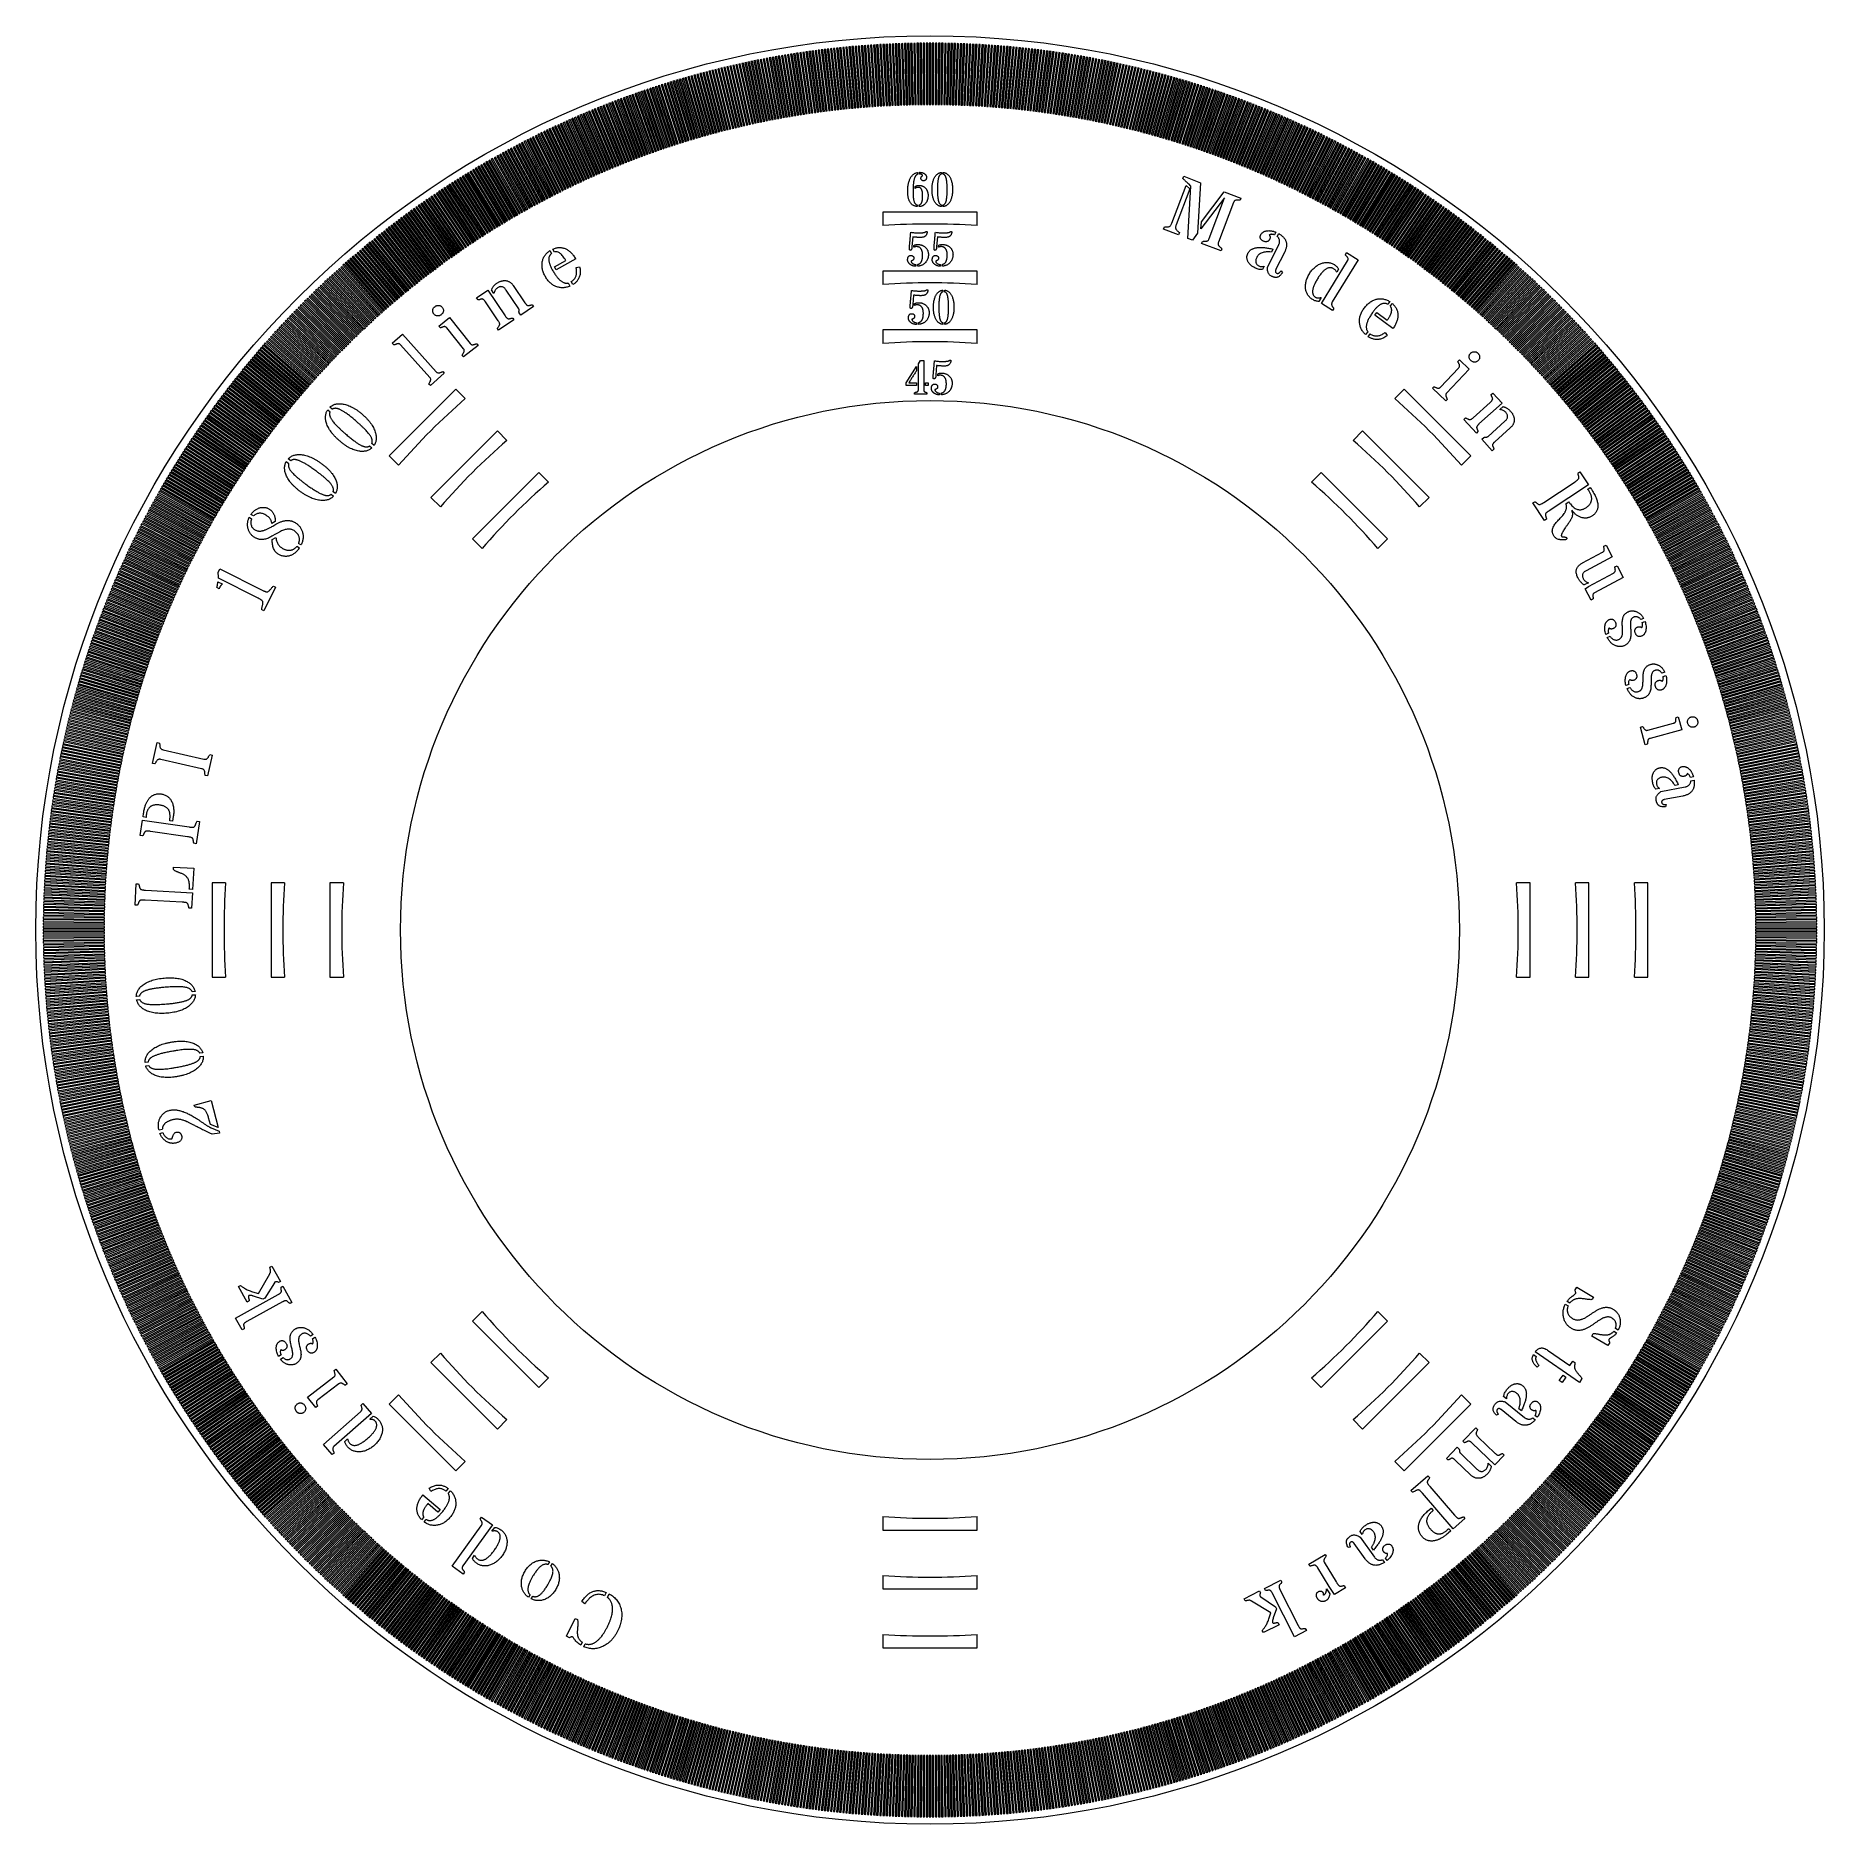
# Model space of a CAD drawing. Header units: millimetres. Extents: x -38 to 38, y -38 to 38.
import ezdxf

# ---------------------------------------------------------------- set-up
doc = ezdxf.new("R2010")
doc.units = ezdxf.units.MM

msp = doc.modelspace()

# ---------------------------------------------------------------- linework, layer by layer
at = {"color": 7, "linetype": 'Continuous', "lineweight": 15}
for p, q in [((-5.732, 37.244), (-5.797, 37.234)), ((-5.337, 34.675), (-5.732, 37.244)), ((-5.602, 37.264), (-5.667, 37.254)), ((-5.667, 37.254), (-5.276, 34.684)), ((-5.216, 34.693), (-5.602, 37.264)), ((-5.472, 37.283), (-5.537, 37.274)), ((-5.537, 37.274), (-5.155, 34.702)), ((-5.095, 34.711), (-5.472, 37.283)), ((-5.342, 37.302), (-5.407, 37.293)), ((-5.407, 37.293), (-5.034, 34.72)), ((-4.974, 34.728), (-5.342, 37.302)), ((-5.212, 37.321), (-5.277, 37.312)), ((-5.277, 37.312), (-4.913, 34.737)), ((-4.852, 34.746), (-5.212, 37.321)), ((-5.082, 37.339), (-5.147, 37.33)), ((-5.147, 37.33), (-4.792, 34.754)), ((-4.731, 34.762), (-5.082, 37.339)), ((-4.951, 37.356), (-5.016, 37.347)), ((-5.016, 37.347), (-4.67, 34.771)), ((-4.61, 34.779), (-4.951, 37.356)), ((-4.821, 37.373), (-4.886, 37.365)), ((-4.886, 37.365), (-4.549, 34.787)), ((-4.488, 34.795), (-4.821, 37.373)), ((-4.69, 37.39), (-4.756, 37.382)), ((-4.756, 37.382), (-4.427, 34.802)), ((-4.367, 34.81), (-4.69, 37.39)), ((-4.56, 37.406), (-4.625, 37.398)), ((-4.625, 37.398), (-4.306, 34.818)), ((-4.245, 34.825), (-4.56, 37.406)), ((-4.429, 37.422), (-4.494, 37.414)), ((-4.494, 37.414), (-4.184, 34.832)), ((-4.124, 34.84), (-4.429, 37.422)), ((-4.298, 37.437), (-4.364, 37.429)), ((-4.364, 37.429), (-4.063, 34.847)), ((-4.002, 34.854), (-4.298, 37.437)), ((-4.168, 37.452), (-4.233, 37.444)), ((-4.233, 37.444), (-3.941, 34.861)), ((-3.88, 34.868), (-4.168, 37.452)), ((-4.037, 37.466), (-4.102, 37.459)), ((-4.102, 37.459), (-3.819, 34.874)), ((-3.758, 34.881), (-4.037, 37.466)), ((-3.906, 37.48), (-3.972, 37.473)), ((-3.972, 37.473), (-3.698, 34.887)), ((-3.637, 34.894), (-3.906, 37.48)), ((-3.775, 37.493), (-3.841, 37.487)), ((-3.841, 37.487), (-3.576, 34.9)), ((-3.515, 34.906), (-3.775, 37.493)), ((-3.644, 37.506), (-3.71, 37.5)), ((-3.71, 37.5), (-3.454, 34.912)), ((-3.393, 34.918), (-3.644, 37.506)), ((-3.514, 37.519), (-3.579, 37.512)), ((-3.579, 37.512), (-3.332, 34.924)), ((-3.271, 34.93), (-3.514, 37.519)), ((-3.383, 37.531), (-3.448, 37.525)), ((-3.448, 37.525), (-3.21, 34.936)), ((-3.149, 34.941), (-3.383, 37.531)), ((-3.252, 37.542), (-3.317, 37.537)), ((-3.317, 37.537), (-3.088, 34.947)), ((-3.027, 34.952), (-3.252, 37.542)), ((-3.12, 37.553), (-3.186, 37.548)), ((-3.186, 37.548), (-2.966, 34.957)), ((-2.905, 34.962), (-3.12, 37.553)), ((-2.989, 37.564), (-3.055, 37.559)), ((-3.055, 37.559), (-2.844, 34.967)), ((-2.783, 34.972), (-2.989, 37.564)), ((-2.858, 37.574), (-2.924, 37.569)), ((-2.924, 37.569), (-2.722, 34.977)), ((-2.661, 34.982), (-2.858, 37.574)), ((-2.727, 37.584), (-2.793, 37.579)), ((-2.793, 37.579), (-2.6, 34.986)), ((-2.539, 34.991), (-2.727, 37.584)), ((-2.596, 37.593), (-2.661, 37.589)), ((-2.661, 37.589), (-2.478, 34.995)), ((-2.417, 34.999), (-2.596, 37.593)), ((-2.465, 37.602), (-2.53, 37.598)), ((-2.53, 37.598), (-2.356, 35.004)), ((-2.295, 35.008), (-2.465, 37.602)), ((-2.333, 37.611), (-2.399, 37.606)), ((-2.399, 37.606), (-2.233, 35.012)), ((-2.172, 35.016), (-2.333, 37.611)), ((-2.202, 37.618), (-2.268, 37.615)), ((-2.268, 37.615), (-2.111, 35.019)), ((-2.05, 35.023), (-2.202, 37.618)), ((-2.071, 37.626), (-2.136, 37.622)), ((-2.136, 37.622), (-1.989, 35.026)), ((-1.928, 35.03), (-2.071, 37.626)), ((-1.939, 37.633), (-2.005, 37.629)), ((-2.005, 37.629), (-1.867, 35.033)), ((-1.806, 35.036), (-1.939, 37.633)), ((-1.808, 37.639), (-1.874, 37.636)), ((-1.874, 37.636), (-1.744, 35.039)), ((-1.683, 35.042), (-1.808, 37.639)), ((-1.677, 37.646), (-1.742, 37.643)), ((-1.742, 37.643), (-1.622, 35.045)), ((-1.561, 35.048), (-1.677, 37.646)), ((-1.545, 37.651), (-1.611, 37.648)), ((-1.611, 37.648), (-1.5, 35.051)), ((-1.439, 35.053), (-1.545, 37.651)), ((-1.414, 37.656), (-1.479, 37.654)), ((-1.479, 37.654), (-1.377, 35.056)), ((-1.316, 35.058), (-1.414, 37.656)), ((-1.282, 37.661), (-1.348, 37.659)), ((-1.348, 37.659), (-1.255, 35.06)), ((-1.194, 35.063), (-1.282, 37.661)), ((-1.151, 37.665), (-1.217, 37.663)), ((-1.217, 37.663), (-1.133, 35.065)), ((-1.071, 35.066), (-1.151, 37.665)), ((-1.019, 37.669), (-1.085, 37.667)), ((-1.085, 37.667), (-1.01, 35.068)), ((-0.949, 35.07), (-1.019, 37.669)), ((-0.888, 37.672), (-0.954, 37.671)), ((-0.954, 37.671), (-0.888, 35.072)), ((-0.827, 35.073), (-0.888, 37.672)), ((-0.756, 37.675), (-0.822, 37.674)), ((-0.822, 37.674), (-0.765, 35.074)), ((-0.704, 35.076), (-0.756, 37.675)), ((-0.625, 37.678), (-0.691, 37.676)), ((-0.691, 37.676), (-0.643, 35.077)), ((-0.582, 35.078), (-0.625, 37.678)), ((-0.493, 37.68), (-0.559, 37.679)), ((-0.559, 37.679), (-0.52, 35.079)), ((-0.459, 35.08), (-0.493, 37.68)), ((-0.362, 37.681), (-0.427, 37.68)), ((-0.427, 37.68), (-0.398, 35.081)), ((-0.337, 35.081), (-0.362, 37.681)), ((-0.296, 37.682), (-0.276, 35.082)), ((-0.23, 37.682), (-0.296, 37.682)), ((-0.214, 35.082), (-0.23, 37.682)), ((-0.099, 37.683), (-0.164, 37.682)), ((-0.164, 37.682), (-0.153, 35.082)), ((-0.092, 35.083), (-0.099, 37.683)), ((-0.033, 37.683), (-0.031, 35.083)), ((0.033, 37.683), (-0.033, 37.683)), ((0.031, 35.083), (0.033, 37.683)), ((0.099, 37.683), (0.092, 35.083)), ((0.164, 37.682), (0.099, 37.683)), ((0.153, 35.082), (0.164, 37.682)), ((0.23, 37.682), (0.214, 35.082)), ((0.296, 37.682), (0.23, 37.682)), ((0.276, 35.082), (0.296, 37.682)), ((0.362, 37.681), (0.337, 35.081)), ((0.427, 37.68), (0.362, 37.681)), ((0.398, 35.081), (0.427, 37.68)), ((0.493, 37.68), (0.459, 35.08)), ((0.559, 37.679), (0.493, 37.68)), ((0.52, 35.079), (0.559, 37.679)), ((0.625, 37.678), (0.582, 35.078)), ((0.691, 37.676), (0.625, 37.678)), ((0.643, 35.077), (0.691, 37.676)), ((0.756, 37.675), (0.704, 35.076)), ((0.822, 37.674), (0.756, 37.675)), ((0.765, 35.074), (0.822, 37.674)), ((0.888, 37.672), (0.827, 35.073)), ((0.954, 37.671), (0.888, 37.672)), ((0.888, 35.072), (0.954, 37.671)), ((1.019, 37.669), (0.949, 35.07)), ((1.01, 35.068), (1.085, 37.667)), ((1.085, 37.667), (1.019, 37.669)), ((1.151, 37.665), (1.071, 35.066)), ((1.133, 35.065), (1.217, 37.663)), ((1.217, 37.663), (1.151, 37.665)), ((1.282, 37.661), (1.194, 35.063)), ((1.255, 35.06), (1.348, 37.659)), ((1.348, 37.659), (1.282, 37.661)), ((1.414, 37.656), (1.316, 35.058)), ((1.377, 35.056), (1.479, 37.654)), ((1.479, 37.654), (1.414, 37.656)), ((1.545, 37.651), (1.439, 35.053)), ((1.5, 35.051), (1.611, 37.648)), ((1.611, 37.648), (1.545, 37.651)), ((1.677, 37.646), (1.561, 35.048)), ((1.622, 35.045), (1.742, 37.643)), ((1.742, 37.643), (1.677, 37.646)), ((1.808, 37.639), (1.683, 35.042)), ((1.744, 35.039), (1.874, 37.636)), ((1.939, 37.633), (1.806, 35.036)), ((1.874, 37.636), (1.808, 37.639)), ((1.867, 35.033), (2.005, 37.629)), ((2.071, 37.626), (1.928, 35.03)), ((2.005, 37.629), (1.939, 37.633)), ((1.989, 35.026), (2.136, 37.622)), ((2.202, 37.618), (2.05, 35.023)), ((2.136, 37.622), (2.071, 37.626)), ((2.111, 35.019), (2.268, 37.615)), ((2.333, 37.611), (2.172, 35.016)), ((2.268, 37.615), (2.202, 37.618)), ((2.233, 35.012), (2.399, 37.606)), ((2.465, 37.602), (2.295, 35.008)), ((2.399, 37.606), (2.333, 37.611)), ((2.356, 35.004), (2.53, 37.598)), ((2.596, 37.593), (2.417, 34.999)), ((2.53, 37.598), (2.465, 37.602)), ((2.478, 34.995), (2.661, 37.589)), ((2.727, 37.584), (2.539, 34.991)), ((2.661, 37.589), (2.596, 37.593)), ((2.6, 34.986), (2.793, 37.579)), ((2.858, 37.574), (2.661, 34.982)), ((2.722, 34.977), (2.924, 37.569)), ((2.793, 37.579), (2.727, 37.584)), ((2.989, 37.564), (2.783, 34.972)), ((2.844, 34.967), (3.055, 37.559)), ((2.924, 37.569), (2.858, 37.574)), ((3.12, 37.553), (2.905, 34.962)), ((2.966, 34.957), (3.186, 37.548)), ((3.055, 37.559), (2.989, 37.564)), ((3.252, 37.542), (3.027, 34.952)), ((3.088, 34.947), (3.317, 37.537)), ((3.186, 37.548), (3.12, 37.553)), ((3.383, 37.531), (3.149, 34.941)), ((3.21, 34.936), (3.448, 37.525)), ((3.317, 37.537), (3.252, 37.542)), ((3.514, 37.519), (3.271, 34.93)), ((3.332, 34.924), (3.579, 37.512)), ((3.448, 37.525), (3.383, 37.531)), ((3.644, 37.506), (3.393, 34.918)), ((3.454, 34.912), (3.71, 37.5)), ((3.579, 37.512), (3.514, 37.519)), ((3.775, 37.493), (3.515, 34.906)), ((3.576, 34.9), (3.841, 37.487)), ((3.906, 37.48), (3.637, 34.894)), ((3.71, 37.5), (3.644, 37.506)), ((3.698, 34.887), (3.972, 37.473)), ((4.037, 37.466), (3.758, 34.881)), ((3.841, 37.487), (3.775, 37.493)), ((3.819, 34.874), (4.102, 37.459)), ((4.168, 37.452), (3.88, 34.868)), ((3.972, 37.473), (3.906, 37.48)), ((3.941, 34.861), (4.233, 37.444)), ((4.298, 37.437), (4.002, 34.854)), ((4.102, 37.459), (4.037, 37.466)), ((4.063, 34.847), (4.364, 37.429)), ((4.429, 37.422), (4.124, 34.84)), ((4.233, 37.444), (4.168, 37.452)), ((4.184, 34.832), (4.494, 37.414)), ((4.56, 37.406), (4.245, 34.825)), ((4.364, 37.429), (4.298, 37.437)), ((4.306, 34.818), (4.625, 37.398)), ((4.69, 37.39), (4.367, 34.81)), ((4.427, 34.802), (4.756, 37.382)), ((4.494, 37.414), (4.429, 37.422)), ((4.821, 37.373), (4.488, 34.795)), ((4.549, 34.787), (4.886, 37.365)), ((4.625, 37.398), (4.56, 37.406)), ((4.951, 37.356), (4.61, 34.779)), ((4.67, 34.771), (5.016, 37.347)), ((4.756, 37.382), (4.69, 37.39)), ((5.082, 37.339), (4.731, 34.762)), ((4.792, 34.754), (5.147, 37.33)), ((4.886, 37.365), (4.821, 37.373)), ((5.212, 37.321), (4.852, 34.746)), ((4.913, 34.737), (5.277, 37.312)), ((5.016, 37.347), (4.951, 37.356)), ((5.342, 37.302), (4.974, 34.728)), ((5.034, 34.72), (5.407, 37.293)), ((5.147, 37.33), (5.082, 37.339)), ((5.472, 37.283), (5.095, 34.711)), ((5.155, 34.702), (5.537, 37.274)), ((5.277, 37.312), (5.212, 37.321)), ((5.602, 37.264), (5.216, 34.693)), ((5.276, 34.684), (5.667, 37.254)), ((5.732, 37.244), (5.337, 34.675)), ((5.407, 37.293), (5.342, 37.302)), ((5.537, 37.274), (5.472, 37.283)), ((5.667, 37.254), (5.602, 37.264)), ((5.797, 37.234), (5.732, 37.244)), ((-9.339, 36.507), (-9.403, 36.491)), ((-9.403, 36.491), (-8.754, 33.973)), ((-8.695, 33.988), (-9.339, 36.507)), ((-9.212, 36.539), (-9.276, 36.523)), ((-9.276, 36.523), (-8.636, 34.003)), ((-8.576, 34.018), (-9.212, 36.539)), ((-9.084, 36.571), (-9.148, 36.556)), ((-9.148, 36.556), (-8.517, 34.033)), ((-8.458, 34.048), (-9.084, 36.571)), ((-8.957, 36.603), (-9.021, 36.587)), ((-9.021, 36.587), (-8.398, 34.063)), ((-8.339, 34.077), (-8.957, 36.603)), ((-8.829, 36.634), (-8.893, 36.618)), ((-8.893, 36.618), (-8.279, 34.092)), ((-8.22, 34.106), (-8.829, 36.634)), ((-8.701, 36.665), (-8.765, 36.649)), ((-8.765, 36.649), (-8.16, 34.121)), ((-8.101, 34.135), (-8.701, 36.665)), ((-8.573, 36.695), (-8.637, 36.68)), ((-8.637, 36.68), (-8.041, 34.149)), ((-7.981, 34.163), (-8.573, 36.695)), ((-8.445, 36.724), (-8.509, 36.71)), ((-8.509, 36.71), (-7.922, 34.177)), ((-7.862, 34.191), (-8.445, 36.724)), ((-8.317, 36.754), (-8.381, 36.739)), ((-8.381, 36.739), (-7.802, 34.204)), ((-7.743, 34.218), (-8.317, 36.754)), ((-8.188, 36.782), (-8.252, 36.768)), ((-8.252, 36.768), (-7.683, 34.231)), ((-7.623, 34.245), (-8.188, 36.782)), ((-8.06, 36.811), (-8.124, 36.797)), ((-8.124, 36.797), (-7.563, 34.258)), ((-7.504, 34.271), (-8.06, 36.811)), ((-7.931, 36.839), (-7.995, 36.825)), ((-7.995, 36.825), (-7.444, 34.284)), ((-7.384, 34.297), (-7.931, 36.839)), ((-7.803, 36.866), (-7.867, 36.853)), ((-7.867, 36.853), (-7.324, 34.31)), ((-7.264, 34.323), (-7.803, 36.866)), ((-7.674, 36.893), (-7.738, 36.88)), ((-7.738, 36.88), (-7.204, 34.335)), ((-7.144, 34.348), (-7.674, 36.893)), ((-7.545, 36.92), (-7.609, 36.907)), ((-7.609, 36.907), (-7.084, 34.36)), ((-7.024, 34.372), (-7.545, 36.92)), ((-7.416, 36.946), (-7.481, 36.933)), ((-7.481, 36.933), (-6.964, 34.385)), ((-6.904, 34.397), (-7.416, 36.946)), ((-7.287, 36.972), (-7.352, 36.959)), ((-7.352, 36.959), (-6.844, 34.409)), ((-6.784, 34.421), (-7.287, 36.972)), ((-7.158, 36.997), (-7.222, 36.984)), ((-7.222, 36.984), (-6.724, 34.432)), ((-6.664, 34.444), (-7.158, 36.997)), ((-7.029, 37.022), (-7.093, 37.009)), ((-7.093, 37.009), (-6.604, 34.456)), ((-6.544, 34.467), (-7.029, 37.022)), ((-6.899, 37.046), (-6.964, 37.034)), ((-6.964, 37.034), (-6.484, 34.478)), ((-6.423, 34.49), (-6.899, 37.046)), ((-6.77, 37.07), (-6.835, 37.058)), ((-6.835, 37.058), (-6.363, 34.501)), ((-6.303, 34.512), (-6.77, 37.07)), ((-6.641, 37.093), (-6.705, 37.081)), ((-6.705, 37.081), (-6.243, 34.523)), ((-6.182, 34.534), (-6.641, 37.093)), ((-6.511, 37.116), (-6.576, 37.105)), ((-6.576, 37.105), (-6.122, 34.545)), ((-6.062, 34.555), (-6.511, 37.116)), ((-6.382, 37.139), (-6.446, 37.127)), ((-6.446, 37.127), (-6.002, 34.566)), ((-5.941, 34.576), (-6.382, 37.139)), ((-6.252, 37.161), (-6.317, 37.15)), ((-6.317, 37.15), (-5.881, 34.586)), ((-5.821, 34.597), (-6.252, 37.161)), ((-6.122, 37.182), (-6.187, 37.171)), ((-6.187, 37.171), (-5.76, 34.607)), ((-5.7, 34.617), (-6.122, 37.182)), ((-5.992, 37.203), (-6.057, 37.193)), ((-6.057, 37.193), (-5.639, 34.627)), ((-5.579, 34.636), (-5.992, 37.203)), ((-5.862, 37.224), (-5.927, 37.214)), ((-5.927, 37.214), (-5.518, 34.646)), ((-5.458, 34.656), (-5.862, 37.224)), ((-5.797, 37.234), (-5.397, 34.665)), ((5.397, 34.665), (5.797, 37.234)), ((5.862, 37.224), (5.458, 34.656)), ((5.518, 34.646), (5.927, 37.214)), ((5.992, 37.203), (5.579, 34.636)), ((5.639, 34.627), (6.057, 37.193)), ((6.122, 37.182), (5.7, 34.617)), ((5.76, 34.607), (6.187, 37.171)), ((6.252, 37.161), (5.821, 34.597)), ((5.927, 37.214), (5.862, 37.224)), ((5.881, 34.586), (6.317, 37.15)), ((6.382, 37.139), (5.941, 34.576)), ((6.057, 37.193), (5.992, 37.203)), ((6.002, 34.566), (6.446, 37.127)), ((6.511, 37.116), (6.062, 34.555)), ((6.187, 37.171), (6.122, 37.182)), ((6.122, 34.545), (6.576, 37.105)), ((6.641, 37.093), (6.182, 34.534)), ((6.243, 34.523), (6.705, 37.081)), ((6.317, 37.15), (6.252, 37.161)), ((6.77, 37.07), (6.303, 34.512)), ((6.363, 34.501), (6.835, 37.058)), ((6.446, 37.127), (6.382, 37.139)), ((6.899, 37.046), (6.423, 34.49)), ((6.484, 34.478), (6.964, 37.034)), ((6.576, 37.105), (6.511, 37.116)), ((7.029, 37.022), (6.544, 34.467)), ((6.604, 34.456), (7.093, 37.009)), ((6.705, 37.081), (6.641, 37.093)), ((7.158, 36.997), (6.664, 34.444)), ((6.724, 34.432), (7.222, 36.984)), ((6.835, 37.058), (6.77, 37.07)), ((7.287, 36.972), (6.784, 34.421)), ((6.844, 34.409), (7.352, 36.959)), ((6.964, 37.034), (6.899, 37.046)), ((7.416, 36.946), (6.904, 34.397)), ((6.964, 34.385), (7.481, 36.933)), ((7.545, 36.92), (7.024, 34.372)), ((7.093, 37.009), (7.029, 37.022)), ((7.084, 34.36), (7.609, 36.907)), ((7.674, 36.893), (7.144, 34.348)), ((7.222, 36.984), (7.158, 36.997)), ((7.204, 34.335), (7.738, 36.88)), ((7.803, 36.866), (7.264, 34.323)), ((7.352, 36.959), (7.287, 36.972)), ((7.324, 34.31), (7.867, 36.853)), ((7.931, 36.839), (7.384, 34.297)), ((7.481, 36.933), (7.416, 36.946)), ((7.444, 34.284), (7.995, 36.825)), ((8.06, 36.811), (7.504, 34.271)), ((7.609, 36.907), (7.545, 36.92)), ((7.563, 34.258), (8.124, 36.797)), ((8.188, 36.782), (7.623, 34.245)), ((7.738, 36.88), (7.674, 36.893)), ((7.683, 34.231), (8.252, 36.768)), ((8.317, 36.754), (7.743, 34.218)), ((7.802, 34.204), (8.381, 36.739)), ((7.867, 36.853), (7.803, 36.866)), ((8.445, 36.724), (7.862, 34.191)), ((7.922, 34.177), (8.509, 36.71)), ((7.995, 36.825), (7.931, 36.839)), ((8.573, 36.695), (7.981, 34.163)), ((8.041, 34.149), (8.637, 36.68)), ((8.124, 36.797), (8.06, 36.811)), ((8.701, 36.665), (8.101, 34.135)), ((8.16, 34.121), (8.765, 36.649)), ((8.252, 36.768), (8.188, 36.782)), ((8.829, 36.634), (8.22, 34.106)), ((8.279, 34.092), (8.893, 36.618)), ((8.381, 36.739), (8.317, 36.754)), ((8.957, 36.603), (8.339, 34.077)), ((8.398, 34.063), (9.021, 36.587)), ((8.509, 36.71), (8.445, 36.724)), ((9.084, 36.571), (8.458, 34.048)), ((8.517, 34.033), (9.148, 36.556)), ((8.637, 36.68), (8.573, 36.695)), ((9.212, 36.539), (8.576, 34.018)), ((8.636, 34.003), (9.276, 36.523)), ((9.339, 36.507), (8.695, 33.988)), ((8.765, 36.649), (8.701, 36.665)), ((8.754, 33.973), (9.403, 36.491)), ((8.893, 36.618), (8.829, 36.634)), ((9.021, 36.587), (8.957, 36.603)), ((9.148, 36.556), (9.084, 36.571)), ((9.276, 36.523), (9.212, 36.539)), ((9.403, 36.491), (9.339, 36.507)), ((-11.988, 35.725), (-12.05, 35.704)), ((-11.161, 33.26), (-11.988, 35.725)), ((-11.863, 35.767), (-11.926, 35.746)), ((-11.926, 35.746), (-11.103, 33.28)), ((-11.045, 33.299), (-11.863, 35.767)), ((-11.738, 35.808), (-11.801, 35.787)), ((-11.801, 35.787), (-10.987, 33.318)), ((-10.929, 33.337), (-11.738, 35.808)), ((-11.613, 35.849), (-11.676, 35.828)), ((-11.676, 35.828), (-10.87, 33.356)), ((-10.812, 33.375), (-11.613, 35.849)), ((-11.488, 35.889), (-11.551, 35.869)), ((-11.551, 35.869), (-10.754, 33.394)), ((-10.695, 33.413), (-11.488, 35.889)), ((-11.363, 35.929), (-11.425, 35.909)), ((-11.425, 35.909), (-10.637, 33.431)), ((-10.579, 33.45), (-11.363, 35.929)), ((-11.237, 35.968), (-11.3, 35.949)), ((-11.3, 35.949), (-10.52, 33.468)), ((-10.462, 33.487), (-11.237, 35.968)), ((-11.112, 36.007), (-11.175, 35.988)), ((-11.175, 35.988), (-10.404, 33.505)), ((-10.345, 33.523), (-11.112, 36.007)), ((-10.986, 36.046), (-11.049, 36.027)), ((-11.049, 36.027), (-10.286, 33.541)), ((-10.228, 33.559), (-10.986, 36.046)), ((-10.86, 36.084), (-10.923, 36.065)), ((-10.923, 36.065), (-10.169, 33.577)), ((-10.111, 33.594), (-10.86, 36.084)), ((-10.734, 36.122), (-10.797, 36.103)), ((-10.797, 36.103), (-10.052, 33.612)), ((-9.993, 33.629), (-10.734, 36.122)), ((-10.608, 36.159), (-10.671, 36.14)), ((-10.671, 36.14), (-9.935, 33.647)), ((-9.876, 33.664), (-10.608, 36.159)), ((-10.482, 36.196), (-10.545, 36.177)), ((-10.545, 36.177), (-9.817, 33.681)), ((-9.758, 33.698), (-10.482, 36.196)), ((-10.355, 36.232), (-10.418, 36.214)), ((-10.418, 36.214), (-9.7, 33.715)), ((-9.641, 33.732), (-10.355, 36.232)), ((-10.229, 36.268), (-10.292, 36.25)), ((-10.292, 36.25), (-9.582, 33.749)), ((-9.523, 33.766), (-10.229, 36.268)), ((-10.102, 36.304), (-10.165, 36.286)), ((-10.165, 36.286), (-9.464, 33.782)), ((-9.405, 33.799), (-10.102, 36.304)), ((-9.975, 36.339), (-10.039, 36.321)), ((-10.039, 36.321), (-9.346, 33.815)), ((-9.287, 33.831), (-9.975, 36.339)), ((-9.848, 36.373), (-9.912, 36.356)), ((-9.912, 36.356), (-9.228, 33.847)), ((-9.169, 33.864), (-9.848, 36.373)), ((-9.721, 36.407), (-9.785, 36.39)), ((-9.785, 36.39), (-9.11, 33.879)), ((-9.051, 33.895), (-9.721, 36.407)), ((-9.594, 36.441), (-9.658, 36.424)), ((-9.658, 36.424), (-8.991, 33.911)), ((-8.932, 33.927), (-9.594, 36.441)), ((-9.467, 36.474), (-9.531, 36.458)), ((-9.531, 36.458), (-8.873, 33.942)), ((-8.814, 33.958), (-9.467, 36.474)), ((9.467, 36.474), (8.814, 33.958)), ((8.873, 33.942), (9.531, 36.458)), ((9.594, 36.441), (8.932, 33.927)), ((8.991, 33.911), (9.658, 36.424)), ((9.721, 36.407), (9.051, 33.895)), ((9.11, 33.879), (9.785, 36.39)), ((9.848, 36.373), (9.169, 33.864)), ((9.228, 33.847), (9.912, 36.356)), ((9.975, 36.339), (9.287, 33.831)), ((9.346, 33.815), (10.039, 36.321)), ((10.102, 36.304), (9.405, 33.799)), ((9.464, 33.782), (10.165, 36.286)), ((9.531, 36.458), (9.467, 36.474)), ((10.229, 36.268), (9.523, 33.766)), ((9.582, 33.749), (10.292, 36.25)), ((9.658, 36.424), (9.594, 36.441)), ((10.355, 36.232), (9.641, 33.732)), ((9.7, 33.715), (10.418, 36.214)), ((9.785, 36.39), (9.721, 36.407)), ((10.482, 36.196), (9.758, 33.698)), ((9.817, 33.681), (10.545, 36.177)), ((9.912, 36.356), (9.848, 36.373)), ((10.608, 36.159), (9.876, 33.664)), ((9.935, 33.647), (10.671, 36.14)), ((10.039, 36.321), (9.975, 36.339)), ((10.734, 36.122), (9.993, 33.629)), ((10.052, 33.612), (10.797, 36.103)), ((10.165, 36.286), (10.102, 36.304)), ((10.86, 36.084), (10.111, 33.594)), ((10.169, 33.577), (10.923, 36.065)), ((10.986, 36.046), (10.228, 33.559)), ((10.292, 36.25), (10.229, 36.268)), ((10.286, 33.541), (11.049, 36.027)), ((11.112, 36.007), (10.345, 33.523)), ((10.418, 36.214), (10.355, 36.232)), ((10.404, 33.505), (11.175, 35.988)), ((11.237, 35.968), (10.462, 33.487)), ((10.545, 36.177), (10.482, 36.196)), ((10.52, 33.468), (11.3, 35.949)), ((11.363, 35.929), (10.579, 33.45)), ((10.671, 36.14), (10.608, 36.159)), ((10.637, 33.431), (11.425, 35.909)), ((11.488, 35.889), (10.695, 33.413)), ((10.797, 36.103), (10.734, 36.122)), ((10.754, 33.394), (11.551, 35.869)), ((11.613, 35.849), (10.812, 33.375)), ((10.923, 36.065), (10.86, 36.084)), ((10.87, 33.356), (11.676, 35.828)), ((11.738, 35.808), (10.929, 33.337)), ((11.049, 36.027), (10.986, 36.046)), ((10.987, 33.318), (11.801, 35.787)), ((11.863, 35.767), (11.045, 33.299)), ((11.103, 33.28), (11.926, 35.746)), ((11.175, 35.988), (11.112, 36.007)), ((11.988, 35.725), (11.161, 33.26)), ((11.3, 35.949), (11.237, 35.968)), ((11.425, 35.909), (11.363, 35.929)), ((11.551, 35.869), (11.488, 35.889)), ((11.676, 35.828), (11.613, 35.849)), ((11.801, 35.787), (11.738, 35.808)), ((11.926, 35.746), (11.863, 35.767)), ((12.05, 35.704), (11.988, 35.725)), ((-13.964, 35), (-14.025, 34.976)), ((-14.025, 34.976), (-13.057, 32.563)), ((-13, 32.585), (-13.964, 35)), ((-13.841, 35.049), (-13.903, 35.024)), ((-13.903, 35.024), (-12.943, 32.608)), ((-12.886, 32.63), (-13.841, 35.049)), ((-13.719, 35.097), (-13.78, 35.073)), ((-13.78, 35.073), (-12.829, 32.653)), ((-12.772, 32.675), (-13.719, 35.097)), ((-13.596, 35.144), (-13.658, 35.121)), ((-13.658, 35.121), (-12.715, 32.697)), ((-12.658, 32.72), (-13.596, 35.144)), ((-13.474, 35.192), (-13.535, 35.168)), ((-13.535, 35.168), (-12.601, 32.742)), ((-12.544, 32.764), (-13.474, 35.192)), ((-13.351, 35.239), (-13.412, 35.215)), ((-13.412, 35.215), (-12.487, 32.785)), ((-12.43, 32.807), (-13.351, 35.239)), ((-13.228, 35.285), (-13.289, 35.262)), ((-13.289, 35.262), (-12.372, 32.829)), ((-12.315, 32.85), (-13.228, 35.285)), ((-13.104, 35.331), (-13.166, 35.308)), ((-13.166, 35.308), (-12.258, 32.872)), ((-12.2, 32.893), (-13.104, 35.331)), ((-12.981, 35.376), (-13.043, 35.354)), ((-13.043, 35.354), (-12.143, 32.914)), ((-12.085, 32.936), (-12.981, 35.376)), ((-12.857, 35.422), (-12.919, 35.399)), ((-12.919, 35.399), (-12.028, 32.957)), ((-11.97, 32.978), (-12.857, 35.422)), ((-12.734, 35.466), (-12.796, 35.444)), ((-12.796, 35.444), (-11.913, 32.998)), ((-11.855, 33.019), (-12.734, 35.466)), ((-12.61, 35.51), (-12.672, 35.488)), ((-12.672, 35.488), (-11.797, 33.04)), ((-11.74, 33.06), (-12.61, 35.51)), ((-12.486, 35.554), (-12.548, 35.532)), ((-12.548, 35.532), (-11.682, 33.081)), ((-11.624, 33.101), (-12.486, 35.554)), ((-12.362, 35.598), (-12.424, 35.576)), ((-12.424, 35.576), (-11.566, 33.121)), ((-11.509, 33.141), (-12.362, 35.598)), ((-12.237, 35.64), (-12.299, 35.619)), ((-12.299, 35.619), (-11.451, 33.161)), ((-11.393, 33.181), (-12.237, 35.64)), ((-12.113, 35.683), (-12.175, 35.662)), ((-12.175, 35.662), (-11.335, 33.201)), ((-11.277, 33.221), (-12.113, 35.683)), ((-12.05, 35.704), (-11.219, 33.241)), ((-2.966, 34.957), (-2.905, 34.962)), ((-2.844, 34.967), (-2.783, 34.972)), ((-2.722, 34.977), (-2.661, 34.982)), ((-2.6, 34.986), (-2.539, 34.991)), ((-2.478, 34.995), (-2.417, 34.999)), ((-2.356, 35.004), (-2.295, 35.008)), ((-2.233, 35.012), (-2.172, 35.016)), ((-2.111, 35.019), (-2.05, 35.023)), ((-1.989, 35.026), (-1.928, 35.03)), ((-1.867, 35.033), (-1.806, 35.036)), ((-1.744, 35.039), (-1.683, 35.042)), ((-1.622, 35.045), (-1.561, 35.048)), ((-1.5, 35.051), (-1.439, 35.053)), ((-1.377, 35.056), (-1.316, 35.058)), ((-1.255, 35.06), (-1.194, 35.063)), ((-1.133, 35.065), (-1.071, 35.066)), ((-1.01, 35.068), (-0.949, 35.07)), ((-0.888, 35.072), (-0.827, 35.073)), ((-0.765, 35.074), (-0.704, 35.076)), ((-0.643, 35.077), (-0.582, 35.078)), ((-0.52, 35.079), (-0.459, 35.08)), ((-0.398, 35.081), (-0.337, 35.081)), ((-0.276, 35.082), (-0.214, 35.082)), ((-0.153, 35.082), (-0.092, 35.083)), ((-0.031, 35.083), (0.031, 35.083)), ((0.092, 35.083), (0.153, 35.082)), ((0.214, 35.082), (0.276, 35.082)), ((0.337, 35.081), (0.398, 35.081)), ((0.459, 35.08), (0.52, 35.079)), ((0.582, 35.078), (0.643, 35.077)), ((0.704, 35.076), (0.765, 35.074)), ((0.827, 35.073), (0.888, 35.072)), ((0.949, 35.07), (1.01, 35.068)), ((1.071, 35.066), (1.133, 35.065)), ((1.194, 35.063), (1.255, 35.06)), ((1.316, 35.058), (1.377, 35.056)), ((1.439, 35.053), (1.5, 35.051)), ((1.561, 35.048), (1.622, 35.045)), ((1.683, 35.042), (1.744, 35.039)), ((1.806, 35.036), (1.867, 35.033)), ((1.928, 35.03), (1.989, 35.026)), ((2.05, 35.023), (2.111, 35.019)), ((2.172, 35.016), (2.233, 35.012)), ((2.295, 35.008), (2.356, 35.004)), ((2.417, 34.999), (2.478, 34.995)), ((2.539, 34.991), (2.6, 34.986)), ((2.661, 34.982), (2.722, 34.977)), ((2.783, 34.972), (2.844, 34.967)), ((2.905, 34.962), (2.966, 34.957)), ((11.219, 33.241), (12.05, 35.704)), ((12.113, 35.683), (11.277, 33.221)), ((11.335, 33.201), (12.175, 35.662)), ((12.237, 35.64), (11.393, 33.181)), ((11.451, 33.161), (12.299, 35.619)), ((12.362, 35.598), (11.509, 33.141)), ((11.566, 33.121), (12.424, 35.576)), ((12.486, 35.554), (11.624, 33.101)), ((11.682, 33.081), (12.548, 35.532)), ((12.61, 35.51), (11.74, 33.06)), ((11.797, 33.04), (12.672, 35.488)), ((12.734, 35.466), (11.855, 33.019)), ((11.913, 32.998), (12.796, 35.444)), ((12.857, 35.422), (11.97, 32.978)), ((12.028, 32.957), (12.919, 35.399)), ((12.981, 35.376), (12.085, 32.936)), ((12.175, 35.662), (12.113, 35.683)), ((12.143, 32.914), (13.043, 35.354)), ((13.104, 35.331), (12.2, 32.893)), ((12.299, 35.619), (12.237, 35.64)), ((12.258, 32.872), (13.166, 35.308)), ((13.228, 35.285), (12.315, 32.85)), ((12.424, 35.576), (12.362, 35.598)), ((12.372, 32.829), (13.289, 35.262)), ((13.351, 35.239), (12.43, 32.807)), ((12.548, 35.532), (12.486, 35.554)), ((12.487, 32.785), (13.412, 35.215)), ((13.474, 35.192), (12.544, 32.764)), ((12.601, 32.742), (13.535, 35.168)), ((12.672, 35.488), (12.61, 35.51)), ((13.596, 35.144), (12.658, 32.72)), ((12.715, 32.697), (13.658, 35.121)), ((12.796, 35.444), (12.734, 35.466)), ((13.719, 35.097), (12.772, 32.675)), ((12.829, 32.653), (13.78, 35.073)), ((12.919, 35.399), (12.857, 35.422)), ((13.841, 35.049), (12.886, 32.63)), ((12.943, 32.608), (13.903, 35.024)), ((13.043, 35.354), (12.981, 35.376)), ((13.964, 35), (13, 32.585)), ((13.057, 32.563), (14.025, 34.976)), ((13.166, 35.308), (13.104, 35.331)), ((13.289, 35.262), (13.228, 35.285)), ((13.412, 35.215), (13.351, 35.239)), ((13.535, 35.168), (13.474, 35.192)), ((13.658, 35.121), (13.596, 35.144)), ((13.78, 35.073), (13.719, 35.097)), ((13.903, 35.024), (13.841, 35.049)), ((14.025, 34.976), (13.964, 35)), ((-15.776, 34.221), (-15.836, 34.194)), ((-14.688, 31.86), (-15.776, 34.221)), ((-15.657, 34.276), (-15.717, 34.249)), ((-15.717, 34.249), (-14.632, 31.886)), ((-14.576, 31.911), (-15.657, 34.276)), ((-15.537, 34.331), (-15.597, 34.304)), ((-15.597, 34.304), (-14.521, 31.937)), ((-14.465, 31.962), (-15.537, 34.331)), ((-15.417, 34.385), (-15.477, 34.358)), ((-15.477, 34.358), (-14.409, 31.987)), ((-14.353, 32.012), (-15.417, 34.385)), ((-15.297, 34.438), (-15.357, 34.412)), ((-15.357, 34.412), (-14.297, 32.037)), ((-14.241, 32.062), (-15.297, 34.438)), ((-15.177, 34.492), (-15.237, 34.465)), ((-15.237, 34.465), (-14.186, 32.087)), ((-14.129, 32.112), (-15.177, 34.492)), ((-15.056, 34.544), (-15.116, 34.518)), ((-15.116, 34.518), (-14.073, 32.136)), ((-14.017, 32.161), (-15.056, 34.544)), ((-14.935, 34.597), (-14.996, 34.571)), ((-14.996, 34.571), (-13.961, 32.185)), ((-13.905, 32.21), (-14.935, 34.597)), ((-14.815, 34.649), (-14.875, 34.623)), ((-14.875, 34.623), (-13.849, 32.234)), ((-13.792, 32.258), (-14.815, 34.649)), ((-14.694, 34.7), (-14.754, 34.674)), ((-14.754, 34.674), (-13.736, 32.282)), ((-13.68, 32.306), (-14.694, 34.7)), ((-14.572, 34.751), (-14.633, 34.726)), ((-14.633, 34.726), (-13.623, 32.33)), ((-13.567, 32.353), (-14.572, 34.751)), ((-14.451, 34.802), (-14.512, 34.777)), ((-14.512, 34.777), (-13.51, 32.377)), ((-13.454, 32.401), (-14.451, 34.802)), ((-14.329, 34.852), (-14.39, 34.827)), ((-14.39, 34.827), (-13.397, 32.424)), ((-13.341, 32.447), (-14.329, 34.852)), ((-14.208, 34.902), (-14.269, 34.877)), ((-14.269, 34.877), (-13.284, 32.471)), ((-13.227, 32.494), (-14.208, 34.902)), ((-14.086, 34.951), (-14.147, 34.927)), ((-14.147, 34.927), (-13.171, 32.517)), ((-13.114, 32.54), (-14.086, 34.951)), ((-7.802, 34.204), (-7.743, 34.218)), ((-7.683, 34.231), (-7.623, 34.245)), ((-7.563, 34.258), (-7.504, 34.271)), ((-7.444, 34.284), (-7.384, 34.297)), ((-7.324, 34.31), (-7.264, 34.323)), ((-7.204, 34.335), (-7.144, 34.348)), ((-7.084, 34.36), (-7.024, 34.372)), ((-6.964, 34.385), (-6.904, 34.397)), ((-6.844, 34.409), (-6.784, 34.421)), ((-6.724, 34.432), (-6.664, 34.444)), ((-6.604, 34.456), (-6.544, 34.467)), ((-6.484, 34.478), (-6.423, 34.49)), ((-6.363, 34.501), (-6.303, 34.512)), ((-6.243, 34.523), (-6.182, 34.534)), ((-6.122, 34.545), (-6.062, 34.555)), ((-6.002, 34.566), (-5.941, 34.576)), ((-5.881, 34.586), (-5.821, 34.597)), ((-5.76, 34.607), (-5.7, 34.617)), ((-5.639, 34.627), (-5.579, 34.636)), ((-5.518, 34.646), (-5.458, 34.656)), ((-5.397, 34.665), (-5.337, 34.675)), ((-5.276, 34.684), (-5.216, 34.693)), ((-5.155, 34.702), (-5.095, 34.711)), ((-5.034, 34.72), (-4.974, 34.728)), ((-4.913, 34.737), (-4.852, 34.746)), ((-4.792, 34.754), (-4.731, 34.762)), ((-4.67, 34.771), (-4.61, 34.779)), ((-4.549, 34.787), (-4.488, 34.795)), ((-4.427, 34.802), (-4.367, 34.81)), ((-4.306, 34.818), (-4.245, 34.825)), ((-4.184, 34.832), (-4.124, 34.84)), ((-4.063, 34.847), (-4.002, 34.854)), ((-3.941, 34.861), (-3.88, 34.868)), ((-3.819, 34.874), (-3.758, 34.881)), ((-3.698, 34.887), (-3.637, 34.894)), ((-3.576, 34.9), (-3.515, 34.906)), ((-3.454, 34.912), (-3.393, 34.918)), ((-3.332, 34.924), (-3.271, 34.93)), ((-3.21, 34.936), (-3.149, 34.941)), ((-3.088, 34.947), (-3.027, 34.952)), ((3.027, 34.952), (3.088, 34.947)), ((3.149, 34.941), (3.21, 34.936)), ((3.271, 34.93), (3.332, 34.924)), ((3.393, 34.918), (3.454, 34.912)), ((3.515, 34.906), (3.576, 34.9)), ((3.637, 34.894), (3.698, 34.887)), ((3.758, 34.881), (3.819, 34.874)), ((3.88, 34.868), (3.941, 34.861)), ((4.002, 34.854), (4.063, 34.847)), ((4.124, 34.84), (4.184, 34.832)), ((4.245, 34.825), (4.306, 34.818)), ((4.367, 34.81), (4.427, 34.802)), ((4.488, 34.795), (4.549, 34.787)), ((4.61, 34.779), (4.67, 34.771)), ((4.731, 34.762), (4.792, 34.754)), ((4.852, 34.746), (4.913, 34.737)), ((4.974, 34.728), (5.034, 34.72)), ((5.095, 34.711), (5.155, 34.702)), ((5.216, 34.693), (5.276, 34.684)), ((5.337, 34.675), (5.397, 34.665)), ((5.458, 34.656), (5.518, 34.646)), ((5.579, 34.636), (5.639, 34.627)), ((5.7, 34.617), (5.76, 34.607)), ((5.821, 34.597), (5.881, 34.586)), ((5.941, 34.576), (6.002, 34.566)), ((6.062, 34.555), (6.122, 34.545)), ((6.182, 34.534), (6.243, 34.523)), ((6.303, 34.512), (6.363, 34.501)), ((6.423, 34.49), (6.484, 34.478)), ((6.544, 34.467), (6.604, 34.456)), ((6.664, 34.444), (6.724, 34.432)), ((6.784, 34.421), (6.844, 34.409)), ((6.904, 34.397), (6.964, 34.385)), ((7.024, 34.372), (7.084, 34.36)), ((7.144, 34.348), (7.204, 34.335)), ((7.264, 34.323), (7.324, 34.31)), ((7.384, 34.297), (7.444, 34.284)), ((7.504, 34.271), (7.563, 34.258)), ((7.623, 34.245), (7.683, 34.231)), ((7.743, 34.218), (7.802, 34.204)), ((14.086, 34.951), (13.114, 32.54)), ((13.171, 32.517), (14.147, 34.927)), ((14.208, 34.902), (13.227, 32.494)), ((13.284, 32.471), (14.269, 34.877)), ((14.329, 34.852), (13.341, 32.447)), ((13.397, 32.424), (14.39, 34.827)), ((14.451, 34.802), (13.454, 32.401)), ((13.51, 32.377), (14.512, 34.777)), ((14.572, 34.751), (13.567, 32.353)), ((13.623, 32.33), (14.633, 34.726)), ((14.694, 34.7), (13.68, 32.306)), ((13.736, 32.282), (14.754, 34.674)), ((14.815, 34.649), (13.792, 32.258)), ((13.849, 32.234), (14.875, 34.623)), ((14.935, 34.597), (13.905, 32.21)), ((13.961, 32.185), (14.996, 34.571)), ((15.056, 34.544), (14.017, 32.161)), ((14.073, 32.136), (15.116, 34.518)), ((14.147, 34.927), (14.086, 34.951)), ((15.177, 34.492), (14.129, 32.112)), ((14.186, 32.087), (15.237, 34.465)), ((14.269, 34.877), (14.208, 34.902)), ((15.297, 34.438), (14.241, 32.062)), ((14.297, 32.037), (15.357, 34.412)), ((14.39, 34.827), (14.329, 34.852)), ((15.417, 34.385), (14.353, 32.012)), ((14.409, 31.987), (15.477, 34.358)), ((14.512, 34.777), (14.451, 34.802)), ((15.537, 34.331), (14.465, 31.962)), ((14.521, 31.937), (15.597, 34.304)), ((14.633, 34.726), (14.572, 34.751)), ((15.657, 34.276), (14.576, 31.911)), ((14.632, 31.886), (15.717, 34.249)), ((15.776, 34.221), (14.688, 31.86)), ((14.754, 34.674), (14.694, 34.7)), ((14.875, 34.623), (14.815, 34.649)), ((14.996, 34.571), (14.935, 34.597)), ((15.116, 34.518), (15.056, 34.544)), ((15.237, 34.465), (15.177, 34.492)), ((15.357, 34.412), (15.297, 34.438)), ((15.477, 34.358), (15.417, 34.385)), ((15.597, 34.304), (15.537, 34.331)), ((15.717, 34.249), (15.657, 34.276)), ((15.836, 34.194), (15.776, 34.221)), ((-17.312, 33.471), (-17.371, 33.44)), ((-17.371, 33.44), (-16.172, 31.133)), ((-16.118, 31.161), (-17.312, 33.471)), ((-17.195, 33.531), (-17.254, 33.501)), ((-17.254, 33.501), (-16.064, 31.189)), ((-16.009, 31.217), (-17.195, 33.531)), ((-17.078, 33.591), (-17.137, 33.561)), ((-17.137, 33.561), (-15.955, 31.245)), ((-15.9, 31.273), (-17.078, 33.591)), ((-16.961, 33.65), (-17.02, 33.62)), ((-17.02, 33.62), (-15.845, 31.301)), ((-15.791, 31.328), (-16.961, 33.65)), ((-16.843, 33.709), (-16.902, 33.68)), ((-16.902, 33.68), (-15.736, 31.356)), ((-15.681, 31.383), (-16.843, 33.709)), ((-16.726, 33.768), (-16.785, 33.738)), ((-16.785, 33.738), (-15.626, 31.41)), ((-15.572, 31.438), (-16.726, 33.768)), ((-16.608, 33.826), (-16.667, 33.797)), ((-16.667, 33.797), (-15.517, 31.465)), ((-15.462, 31.492), (-16.608, 33.826)), ((-16.489, 33.883), (-16.549, 33.855)), ((-16.549, 33.855), (-15.407, 31.519)), ((-15.352, 31.546), (-16.489, 33.883)), ((-16.371, 33.941), (-16.43, 33.912)), ((-16.43, 33.912), (-15.297, 31.572)), ((-15.242, 31.599), (-16.371, 33.941)), ((-16.253, 33.998), (-16.312, 33.969)), ((-16.312, 33.969), (-15.186, 31.626)), ((-15.131, 31.652), (-16.253, 33.998)), ((-16.134, 34.054), (-16.193, 34.026)), ((-16.193, 34.026), (-15.076, 31.678)), ((-15.021, 31.705), (-16.134, 34.054)), ((-16.015, 34.11), (-16.074, 34.082)), ((-16.074, 34.082), (-14.965, 31.731)), ((-14.91, 31.757), (-16.015, 34.11)), ((-15.896, 34.166), (-15.955, 34.138)), ((-15.955, 34.138), (-14.854, 31.783)), ((-14.799, 31.809), (-15.896, 34.166)), ((-15.836, 34.194), (-14.743, 31.835)), ((-10.637, 33.431), (-10.579, 33.45)), ((-10.52, 33.468), (-10.462, 33.487)), ((-10.404, 33.505), (-10.345, 33.523)), ((-10.286, 33.541), (-10.228, 33.559)), ((-10.169, 33.577), (-10.111, 33.594)), ((-10.052, 33.612), (-9.993, 33.629)), ((-9.935, 33.647), (-9.876, 33.664)), ((-9.817, 33.681), (-9.758, 33.698)), ((-9.7, 33.715), (-9.641, 33.732)), ((-9.582, 33.749), (-9.523, 33.766)), ((-9.464, 33.782), (-9.405, 33.799)), ((-9.346, 33.815), (-9.287, 33.831)), ((-9.228, 33.847), (-9.169, 33.864)), ((-9.11, 33.879), (-9.051, 33.895)), ((-8.991, 33.911), (-8.932, 33.927)), ((-8.873, 33.942), (-8.814, 33.958)), ((-8.754, 33.973), (-8.695, 33.988)), ((-8.636, 34.003), (-8.576, 34.018)), ((-8.517, 34.033), (-8.458, 34.048)), ((-8.398, 34.063), (-8.339, 34.077)), ((-8.279, 34.092), (-8.22, 34.106)), ((-8.16, 34.121), (-8.101, 34.135)), ((-8.041, 34.149), (-7.981, 34.163)), ((-7.922, 34.177), (-7.862, 34.191)), ((7.862, 34.191), (7.922, 34.177)), ((7.981, 34.163), (8.041, 34.149)), ((8.101, 34.135), (8.16, 34.121)), ((8.22, 34.106), (8.279, 34.092)), ((8.339, 34.077), (8.398, 34.063)), ((8.458, 34.048), (8.517, 34.033)), ((8.576, 34.018), (8.636, 34.003)), ((8.695, 33.988), (8.754, 33.973)), ((8.814, 33.958), (8.873, 33.942)), ((8.932, 33.927), (8.991, 33.911)), ((9.051, 33.895), (9.11, 33.879)), ((9.169, 33.864), (9.228, 33.847)), ((9.287, 33.831), (9.346, 33.815)), ((9.405, 33.799), (9.464, 33.782)), ((9.523, 33.766), (9.582, 33.749)), ((9.641, 33.732), (9.7, 33.715)), ((9.758, 33.698), (9.817, 33.681)), ((9.876, 33.664), (9.935, 33.647)), ((9.993, 33.629), (10.052, 33.612)), ((10.111, 33.594), (10.169, 33.577)), ((10.228, 33.559), (10.286, 33.541)), ((10.345, 33.523), (10.404, 33.505)), ((10.462, 33.487), (10.52, 33.468)), ((10.579, 33.45), (10.637, 33.431)), ((14.743, 31.835), (15.836, 34.194)), ((15.896, 34.166), (14.799, 31.809)), ((14.854, 31.783), (15.955, 34.138)), ((16.015, 34.11), (14.91, 31.757)), ((14.965, 31.731), (16.074, 34.082)), ((16.134, 34.054), (15.021, 31.705)), ((15.076, 31.678), (16.193, 34.026)), ((16.253, 33.998), (15.131, 31.652)), ((15.186, 31.626), (16.312, 33.969)), ((16.371, 33.941), (15.242, 31.599)), ((15.297, 31.572), (16.43, 33.912)), ((16.489, 33.883), (15.352, 31.546)), ((15.407, 31.519), (16.549, 33.855)), ((16.608, 33.826), (15.462, 31.492)), ((15.517, 31.465), (16.667, 33.797)), ((16.726, 33.768), (15.572, 31.438)), ((15.626, 31.41), (16.785, 33.738)), ((16.843, 33.709), (15.681, 31.383)), ((15.736, 31.356), (16.902, 33.68)), ((16.961, 33.65), (15.791, 31.328)), ((15.845, 31.301), (17.02, 33.62)), ((15.955, 34.138), (15.896, 34.166)), ((17.078, 33.591), (15.9, 31.273)), ((15.955, 31.245), (17.137, 33.561)), ((17.195, 33.531), (16.009, 31.217)), ((16.074, 34.082), (16.015, 34.11)), ((16.064, 31.189), (17.254, 33.501)), ((17.312, 33.471), (16.118, 31.161)), ((16.193, 34.026), (16.134, 34.054)), ((16.172, 31.133), (17.371, 33.44)), ((16.312, 33.969), (16.253, 33.998)), ((16.43, 33.912), (16.371, 33.941)), ((16.549, 33.855), (16.489, 33.883)), ((16.667, 33.797), (16.608, 33.826)), ((16.785, 33.738), (16.726, 33.768)), ((16.902, 33.68), (16.843, 33.709)), ((17.02, 33.62), (16.961, 33.65)), ((17.137, 33.561), (17.078, 33.591)), ((17.254, 33.501), (17.195, 33.531)), ((17.371, 33.44), (17.312, 33.471)), ((-18.699, 32.716), (-18.756, 32.683)), ((-18.756, 32.683), (-17.462, 30.428)), ((-17.409, 30.459), (-18.699, 32.716)), ((-18.585, 32.781), (-18.642, 32.749)), ((-18.642, 32.749), (-17.355, 30.489)), ((-17.302, 30.519), (-18.585, 32.781)), ((-18.47, 32.846), (-18.527, 32.814)), ((-18.527, 32.814), (-17.249, 30.55)), ((-17.196, 30.58), (-18.47, 32.846)), ((-18.355, 32.91), (-18.413, 32.878)), ((-18.413, 32.878), (-17.142, 30.61)), ((-17.089, 30.639), (-18.355, 32.91)), ((-18.24, 32.974), (-18.298, 32.942)), ((-18.298, 32.942), (-17.035, 30.669)), ((-16.982, 30.699), (-18.24, 32.974)), ((-18.125, 33.038), (-18.183, 33.006)), ((-18.183, 33.006), (-16.928, 30.729)), ((-16.874, 30.758), (-18.125, 33.038)), ((-18.01, 33.101), (-18.067, 33.069)), ((-18.067, 33.069), (-16.821, 30.787)), ((-16.767, 30.817), (-18.01, 33.101)), ((-17.894, 33.163), (-17.952, 33.132)), ((-17.952, 33.132), (-16.713, 30.846)), ((-16.659, 30.875), (-17.894, 33.163)), ((-17.778, 33.226), (-17.836, 33.194)), ((-17.836, 33.194), (-16.605, 30.904)), ((-16.551, 30.933), (-17.778, 33.226)), ((-17.662, 33.287), (-17.72, 33.257)), ((-17.72, 33.257), (-16.497, 30.962)), ((-16.443, 30.991), (-17.662, 33.287)), ((-17.546, 33.349), (-17.604, 33.318)), ((-17.604, 33.318), (-16.389, 31.019)), ((-16.335, 31.048), (-17.546, 33.349)), ((-17.429, 33.41), (-17.487, 33.379)), ((-17.487, 33.379), (-16.281, 31.076)), ((-16.227, 31.105), (-17.429, 33.41)), ((-12.715, 32.697), (-12.658, 32.72)), ((-12.601, 32.742), (-12.544, 32.764)), ((-12.487, 32.785), (-12.43, 32.807)), ((-12.372, 32.829), (-12.315, 32.85)), ((-12.258, 32.872), (-12.2, 32.893)), ((-12.143, 32.914), (-12.085, 32.936)), ((-12.028, 32.957), (-11.97, 32.978)), ((-11.913, 32.998), (-11.855, 33.019)), ((-11.797, 33.04), (-11.74, 33.06)), ((-11.682, 33.081), (-11.624, 33.101)), ((-11.566, 33.121), (-11.509, 33.141)), ((-11.451, 33.161), (-11.393, 33.181)), ((-11.335, 33.201), (-11.277, 33.221)), ((-11.219, 33.241), (-11.161, 33.26)), ((-11.103, 33.28), (-11.045, 33.299)), ((-10.987, 33.318), (-10.929, 33.337)), ((-10.87, 33.356), (-10.812, 33.375)), ((-10.754, 33.394), (-10.695, 33.413)), ((10.695, 33.413), (10.754, 33.394)), ((10.812, 33.375), (10.87, 33.356)), ((10.929, 33.337), (10.987, 33.318)), ((11.045, 33.299), (11.103, 33.28)), ((11.161, 33.26), (11.219, 33.241)), ((11.277, 33.221), (11.335, 33.201)), ((11.393, 33.181), (11.451, 33.161)), ((11.509, 33.141), (11.566, 33.121)), ((11.624, 33.101), (11.682, 33.081)), ((11.74, 33.06), (11.797, 33.04)), ((11.855, 33.019), (11.913, 32.998)), ((11.97, 32.978), (12.028, 32.957)), ((12.085, 32.936), (12.143, 32.914)), ((12.2, 32.893), (12.258, 32.872)), ((12.315, 32.85), (12.372, 32.829)), ((12.43, 32.807), (12.487, 32.785)), ((12.544, 32.764), (12.601, 32.742)), ((12.658, 32.72), (12.715, 32.697)), ((17.429, 33.41), (16.227, 31.105)), ((16.281, 31.076), (17.487, 33.379)), ((17.546, 33.349), (16.335, 31.048)), ((16.389, 31.019), (17.604, 33.318)), ((17.662, 33.287), (16.443, 30.991)), ((16.497, 30.962), (17.72, 33.257)), ((17.778, 33.226), (16.551, 30.933)), ((16.605, 30.904), (17.836, 33.194)), ((17.894, 33.163), (16.659, 30.875)), ((16.713, 30.846), (17.952, 33.132)), ((18.01, 33.101), (16.767, 30.817)), ((16.821, 30.787), (18.067, 33.069)), ((18.125, 33.038), (16.874, 30.758)), ((16.928, 30.729), (18.183, 33.006)), ((18.24, 32.974), (16.982, 30.699)), ((17.035, 30.669), (18.298, 32.942)), ((18.355, 32.91), (17.089, 30.639)), ((17.142, 30.61), (18.413, 32.878)), ((18.47, 32.846), (17.196, 30.58)), ((17.249, 30.55), (18.527, 32.814)), ((18.585, 32.781), (17.302, 30.519)), ((17.355, 30.489), (18.642, 32.749)), ((18.699, 32.716), (17.409, 30.459)), ((17.487, 33.379), (17.429, 33.41)), ((17.462, 30.428), (18.756, 32.683)), ((17.604, 33.318), (17.546, 33.349)), ((17.72, 33.257), (17.662, 33.287)), ((17.836, 33.194), (17.778, 33.226)), ((17.952, 33.132), (17.894, 33.163)), ((18.067, 33.069), (18.01, 33.101)), ((18.183, 33.006), (18.125, 33.038)), ((18.298, 32.942), (18.24, 32.974)), ((18.413, 32.878), (18.355, 32.91)), ((18.527, 32.814), (18.47, 32.846)), ((18.642, 32.749), (18.585, 32.781)), ((18.756, 32.683), (18.699, 32.716)), ((-19.941, 31.974), (-19.997, 31.939)), ((-19.997, 31.939), (-18.617, 29.736)), ((-18.565, 29.768), (-19.941, 31.974)), ((-19.829, 32.044), (-19.885, 32.009)), ((-19.885, 32.009), (-18.513, 29.8)), ((-18.461, 29.833), (-19.829, 32.044)), ((-19.717, 32.113), (-19.773, 32.078)), ((-19.773, 32.078), (-18.409, 29.865)), ((-18.357, 29.897), (-19.717, 32.113)), ((-19.605, 32.181), (-19.661, 32.147)), ((-19.661, 32.147), (-18.305, 29.929)), ((-18.252, 29.961), (-19.605, 32.181)), ((-19.493, 32.25), (-19.549, 32.215)), ((-19.549, 32.215), (-18.2, 29.993)), ((-18.148, 30.024), (-19.493, 32.25)), ((-19.38, 32.317), (-19.436, 32.284)), ((-19.436, 32.284), (-18.095, 30.056)), ((-18.043, 30.088), (-19.38, 32.317)), ((-19.267, 32.385), (-19.323, 32.351)), ((-19.323, 32.351), (-17.99, 30.119)), ((-17.938, 30.15), (-19.267, 32.385)), ((-19.154, 32.452), (-19.21, 32.418)), ((-19.21, 32.418), (-17.885, 30.182)), ((-17.832, 30.213), (-19.154, 32.452)), ((-19.04, 32.519), (-19.097, 32.485)), ((-19.097, 32.485), (-17.779, 30.244)), ((-17.727, 30.275), (-19.04, 32.519)), ((-18.927, 32.585), (-18.984, 32.552)), ((-18.984, 32.552), (-17.674, 30.306)), ((-17.621, 30.337), (-18.927, 32.585)), ((-18.813, 32.651), (-18.87, 32.618)), ((-18.87, 32.618), (-17.568, 30.367)), ((-17.515, 30.398), (-18.813, 32.651)), ((-14.521, 31.937), (-14.465, 31.962)), ((-14.409, 31.987), (-14.353, 32.012)), ((-14.297, 32.037), (-14.241, 32.062)), ((-14.186, 32.087), (-14.129, 32.112)), ((-14.073, 32.136), (-14.017, 32.161)), ((-13.961, 32.185), (-13.905, 32.21)), ((-13.849, 32.234), (-13.792, 32.258)), ((-13.736, 32.282), (-13.68, 32.306)), ((-13.623, 32.33), (-13.567, 32.353)), ((-13.51, 32.377), (-13.454, 32.401)), ((-13.397, 32.424), (-13.341, 32.447)), ((-13.284, 32.471), (-13.227, 32.494)), ((-13.171, 32.517), (-13.114, 32.54)), ((-13.057, 32.563), (-13, 32.585)), ((-12.943, 32.608), (-12.886, 32.63)), ((-12.829, 32.653), (-12.772, 32.675)), ((-0.527, 32.192), (-0.527, 32.11)), ((-0.445, 32.123), (-0.445, 32.198)), ((-0.444, 32.123), (-0.445, 32.123)), ((0.482, 32.194), (0.482, 32.119)), ((0.564, 32.118), (0.564, 32.196)), ((10.746, 31.933), (10.782, 32.027)), ((10.782, 32.027), (11.494, 31.756)), ((12.772, 32.675), (12.829, 32.653)), ((12.886, 32.63), (12.943, 32.608)), ((13, 32.585), (13.057, 32.563)), ((13.114, 32.54), (13.171, 32.517)), ((13.227, 32.494), (13.284, 32.471)), ((13.341, 32.447), (13.397, 32.424)), ((13.454, 32.401), (13.51, 32.377)), ((13.567, 32.353), (13.623, 32.33)), ((13.68, 32.306), (13.736, 32.282)), ((13.792, 32.258), (13.849, 32.234)), ((13.905, 32.21), (13.961, 32.185)), ((14.017, 32.161), (14.073, 32.136)), ((14.129, 32.112), (14.186, 32.087)), ((14.241, 32.062), (14.297, 32.037)), ((14.353, 32.012), (14.409, 31.987)), ((14.465, 31.962), (14.521, 31.937)), ((18.813, 32.651), (17.515, 30.398)), ((17.568, 30.367), (18.87, 32.618)), ((18.927, 32.585), (17.621, 30.337)), ((17.674, 30.306), (18.984, 32.552)), ((19.04, 32.519), (17.727, 30.275)), ((17.779, 30.244), (19.097, 32.485)), ((19.154, 32.452), (17.832, 30.213)), ((17.885, 30.182), (19.21, 32.418)), ((19.267, 32.385), (17.938, 30.15)), ((17.99, 30.119), (19.323, 32.351)), ((19.38, 32.317), (18.043, 30.088)), ((18.095, 30.056), (19.436, 32.284)), ((19.493, 32.25), (18.148, 30.024)), ((18.2, 29.993), (19.549, 32.215)), ((19.605, 32.181), (18.252, 29.961)), ((18.305, 29.929), (19.661, 32.147)), ((19.717, 32.113), (18.357, 29.897)), ((18.409, 29.865), (19.773, 32.078)), ((19.829, 32.044), (18.461, 29.833)), ((18.513, 29.8), (19.885, 32.009)), ((19.941, 31.974), (18.565, 29.768)), ((18.617, 29.736), (19.997, 31.939)), ((18.87, 32.618), (18.813, 32.651)), ((18.984, 32.552), (18.927, 32.585)), ((19.097, 32.485), (19.04, 32.519)), ((19.21, 32.418), (19.154, 32.452)), ((19.323, 32.351), (19.267, 32.385)), ((19.436, 32.284), (19.38, 32.317)), ((19.549, 32.215), (19.493, 32.25)), ((19.661, 32.147), (19.605, 32.181)), ((19.773, 32.078), (19.717, 32.113)), ((19.885, 32.009), (19.829, 32.044)), ((19.997, 31.939), (19.941, 31.974)), ((-21.154, 31.185), (-21.208, 31.148)), ((-19.694, 29.034), (-21.154, 31.185)), ((-21.045, 31.259), (-21.099, 31.222)), ((-21.099, 31.222), (-19.643, 29.068)), ((-19.593, 29.102), (-21.045, 31.259)), ((-20.935, 31.332), (-20.99, 31.296)), ((-20.99, 31.296), (-19.542, 29.136)), ((-19.491, 29.17), (-20.935, 31.332)), ((-20.826, 31.405), (-20.881, 31.369)), ((-20.881, 31.369), (-19.44, 29.204)), ((-19.389, 29.238), (-20.826, 31.405)), ((-20.716, 31.478), (-20.771, 31.441)), ((-20.771, 31.441), (-19.338, 29.272)), ((-19.287, 29.306), (-20.716, 31.478)), ((-20.606, 31.55), (-20.661, 31.514)), ((-20.661, 31.514), (-19.236, 29.339)), ((-19.184, 29.373), (-20.606, 31.55)), ((-20.496, 31.621), (-20.551, 31.586)), ((-20.551, 31.586), (-19.133, 29.406)), ((-19.082, 29.44), (-20.496, 31.621)), ((-20.385, 31.693), (-20.441, 31.657)), ((-20.441, 31.657), (-19.03, 29.473)), ((-18.979, 29.506), (-20.385, 31.693)), ((-20.275, 31.764), (-20.33, 31.728)), ((-20.33, 31.728), (-18.927, 29.539)), ((-18.876, 29.572), (-20.275, 31.764)), ((-20.164, 31.834), (-20.219, 31.799)), ((-20.219, 31.799), (-18.824, 29.605)), ((-18.772, 29.638), (-20.164, 31.834)), ((-20.052, 31.904), (-20.108, 31.869)), ((-20.108, 31.869), (-18.721, 29.671)), ((-18.669, 29.703), (-20.052, 31.904)), ((-16.172, 31.133), (-16.118, 31.161)), ((-16.064, 31.189), (-16.009, 31.217)), ((-15.955, 31.245), (-15.9, 31.273)), ((-15.845, 31.301), (-15.791, 31.328)), ((-15.736, 31.356), (-15.681, 31.383)), ((-15.626, 31.41), (-15.572, 31.438)), ((-15.517, 31.465), (-15.462, 31.492)), ((-15.407, 31.519), (-15.352, 31.546)), ((-15.297, 31.572), (-15.242, 31.599)), ((-15.186, 31.626), (-15.131, 31.652)), ((-15.076, 31.678), (-15.021, 31.705)), ((-14.965, 31.731), (-14.91, 31.757)), ((-14.854, 31.783), (-14.799, 31.809)), ((-14.743, 31.835), (-14.688, 31.86)), ((-14.632, 31.886), (-14.576, 31.911)), ((-0.715, 31.528), (-0.715, 31.264)), ((-0.633, 31.512), (-0.633, 31.591)), ((10.277, 30.031), (10.884, 31.631)), ((11.039, 31.496), (10.458, 29.966)), ((10.884, 31.631), (11.039, 31.496)), ((10.963, 29.389), (11.091, 31.613)), ((11.494, 31.756), (11.37, 29.607)), ((11.531, 30.099), (12.502, 31.373)), ((12.502, 31.373), (13.211, 31.104)), ((14.576, 31.911), (14.632, 31.886)), ((14.688, 31.86), (14.743, 31.835)), ((14.799, 31.809), (14.854, 31.783)), ((14.91, 31.757), (14.965, 31.731)), ((15.021, 31.705), (15.076, 31.678)), ((15.131, 31.652), (15.186, 31.626)), ((15.242, 31.599), (15.297, 31.572)), ((15.352, 31.546), (15.407, 31.519)), ((15.462, 31.492), (15.517, 31.465)), ((15.572, 31.438), (15.626, 31.41)), ((15.681, 31.383), (15.736, 31.356)), ((15.791, 31.328), (15.845, 31.301)), ((15.9, 31.273), (15.955, 31.245)), ((16.009, 31.217), (16.064, 31.189)), ((16.118, 31.161), (16.172, 31.133)), ((20.052, 31.904), (18.669, 29.703)), ((18.721, 29.671), (20.108, 31.869)), ((20.164, 31.834), (18.772, 29.638)), ((18.824, 29.605), (20.219, 31.799)), ((20.275, 31.764), (18.876, 29.572)), ((18.927, 29.539), (20.33, 31.728)), ((20.385, 31.693), (18.979, 29.506)), ((19.03, 29.473), (20.441, 31.657)), ((20.496, 31.621), (19.082, 29.44)), ((19.133, 29.406), (20.551, 31.586)), ((20.606, 31.55), (19.184, 29.373)), ((19.236, 29.339), (20.661, 31.514)), ((20.716, 31.478), (19.287, 29.306)), ((19.338, 29.272), (20.771, 31.441)), ((20.826, 31.405), (19.389, 29.238)), ((19.44, 29.204), (20.881, 31.369)), ((20.935, 31.332), (19.491, 29.17)), ((19.542, 29.136), (20.99, 31.296)), ((21.045, 31.259), (19.593, 29.102)), ((19.643, 29.068), (21.099, 31.222)), ((21.154, 31.185), (19.694, 29.034)), ((20.108, 31.869), (20.052, 31.904)), ((20.219, 31.799), (20.164, 31.834)), ((20.33, 31.728), (20.275, 31.764)), ((20.441, 31.657), (20.385, 31.693)), ((20.551, 31.586), (20.496, 31.621)), ((20.661, 31.514), (20.606, 31.55)), ((20.771, 31.441), (20.716, 31.478)), ((20.881, 31.369), (20.826, 31.405)), ((20.99, 31.296), (20.935, 31.332)), ((21.099, 31.222), (21.045, 31.259)), ((21.208, 31.148), (21.154, 31.185)), ((-22.229, 30.428), (-22.282, 30.389)), ((-20.695, 28.329), (-22.229, 30.428)), ((-22.123, 30.505), (-22.176, 30.467)), ((-22.176, 30.467), (-20.646, 28.365)), ((-20.596, 28.401), (-22.123, 30.505)), ((-22.016, 30.582), (-22.07, 30.544)), ((-22.07, 30.544), (-20.547, 28.436)), ((-20.497, 28.472), (-22.016, 30.582)), ((-21.909, 30.659), (-21.963, 30.621)), ((-21.963, 30.621), (-20.447, 28.508)), ((-20.398, 28.544), (-21.909, 30.659)), ((-21.802, 30.735), (-21.856, 30.697)), ((-21.856, 30.697), (-20.348, 28.579)), ((-20.298, 28.615), (-21.802, 30.735)), ((-21.695, 30.811), (-21.748, 30.773)), ((-21.748, 30.773), (-20.248, 28.65)), ((-20.198, 28.685), (-21.695, 30.811)), ((-21.587, 30.887), (-21.641, 30.849)), ((-21.641, 30.849), (-20.148, 28.721)), ((-20.098, 28.756), (-21.587, 30.887)), ((-21.479, 30.962), (-21.533, 30.924)), ((-21.533, 30.924), (-20.047, 28.791)), ((-19.997, 28.826), (-21.479, 30.962)), ((-21.371, 31.037), (-21.425, 30.999)), ((-21.425, 30.999), (-19.947, 28.861)), ((-19.896, 28.895), (-21.371, 31.037)), ((-21.262, 31.111), (-21.317, 31.074)), ((-21.317, 31.074), (-19.846, 28.93)), ((-19.795, 28.965), (-21.262, 31.111)), ((-21.208, 31.148), (-19.745, 28.999)), ((-17.462, 30.428), (-17.409, 30.459)), ((-17.355, 30.489), (-17.302, 30.519)), ((-17.249, 30.55), (-17.196, 30.58)), ((-17.142, 30.61), (-17.089, 30.639)), ((-17.035, 30.669), (-16.982, 30.699)), ((-16.928, 30.729), (-16.874, 30.758)), ((-16.821, 30.787), (-16.767, 30.817)), ((-16.713, 30.846), (-16.659, 30.875)), ((-16.605, 30.904), (-16.551, 30.933)), ((-16.497, 30.962), (-16.443, 30.991)), ((-16.389, 31.019), (-16.335, 31.048)), ((-16.281, 31.076), (-16.227, 31.105)), ((2, 30.5), (-2, 30.5)), ((-2, 30.5), (-2, 29.933)), ((-0.548, 30.812), (-0.548, 30.74)), ((-0.466, 30.738), (-0.466, 30.811)), ((0.482, 30.816), (0.482, 30.74)), ((0.564, 30.74), (0.564, 30.815)), ((2, 29.933), (2, 30.5)), ((12.514, 31.11), (11.51, 29.791)), ((11.864, 29.38), (12.52, 31.108)), ((12.9, 30.919), (12.259, 29.23)), ((12.52, 31.108), (12.514, 31.11)), ((13.211, 31.104), (13.175, 31.011)), ((16.227, 31.105), (16.281, 31.076)), ((16.335, 31.048), (16.389, 31.019)), ((16.443, 30.991), (16.497, 30.962)), ((16.551, 30.933), (16.605, 30.904)), ((16.659, 30.875), (16.713, 30.846)), ((16.767, 30.817), (16.821, 30.787)), ((16.874, 30.758), (16.928, 30.729)), ((16.982, 30.699), (17.035, 30.669)), ((17.089, 30.639), (17.142, 30.61)), ((17.196, 30.58), (17.249, 30.55)), ((17.302, 30.519), (17.355, 30.489)), ((17.409, 30.459), (17.462, 30.428)), ((19.745, 28.999), (21.208, 31.148)), ((21.262, 31.111), (19.795, 28.965)), ((19.846, 28.93), (21.317, 31.074)), ((21.371, 31.037), (19.896, 28.895)), ((19.947, 28.861), (21.425, 30.999)), ((21.479, 30.962), (19.997, 28.826)), ((20.047, 28.791), (21.533, 30.924)), ((21.587, 30.887), (20.098, 28.756)), ((20.148, 28.721), (21.641, 30.849)), ((21.695, 30.811), (20.198, 28.685)), ((20.248, 28.65), (21.748, 30.773)), ((21.802, 30.735), (20.298, 28.615)), ((20.348, 28.579), (21.856, 30.697)), ((21.909, 30.659), (20.398, 28.544)), ((20.447, 28.508), (21.963, 30.621)), ((22.016, 30.582), (20.497, 28.472)), ((20.547, 28.436), (22.07, 30.544)), ((22.123, 30.505), (20.596, 28.401)), ((20.646, 28.365), (22.176, 30.467)), ((22.229, 30.428), (20.695, 28.329)), ((21.317, 31.074), (21.262, 31.111)), ((21.425, 30.999), (21.371, 31.037)), ((21.533, 30.924), (21.479, 30.962)), ((21.641, 30.849), (21.587, 30.887)), ((21.748, 30.773), (21.695, 30.811)), ((21.856, 30.697), (21.802, 30.735)), ((21.963, 30.621), (21.909, 30.659)), ((22.07, 30.544), (22.016, 30.582)), ((22.176, 30.467), (22.123, 30.505)), ((22.282, 30.389), (22.229, 30.428)), ((-23.174, 29.715), (-23.226, 29.674)), ((-23.226, 29.674), (-21.623, 27.627)), ((-21.575, 27.664), (-23.174, 29.715)), ((-23.07, 29.795), (-23.122, 29.755)), ((-23.122, 29.755), (-21.527, 27.702)), ((-21.478, 27.74), (-23.07, 29.795)), ((-22.966, 29.876), (-23.018, 29.836)), ((-23.018, 29.836), (-21.43, 27.777)), ((-21.381, 27.814), (-22.966, 29.876)), ((-22.862, 29.956), (-22.914, 29.916)), ((-22.914, 29.916), (-21.333, 27.852)), ((-21.284, 27.889), (-22.862, 29.956)), ((-22.757, 30.035), (-22.809, 29.996)), ((-22.809, 29.996), (-21.235, 27.926)), ((-21.187, 27.963), (-22.757, 30.035)), ((-22.652, 30.115), (-22.704, 30.075)), ((-22.704, 30.075), (-21.138, 28)), ((-21.089, 28.037), (-22.652, 30.115)), ((-22.547, 30.194), (-22.599, 30.154)), ((-22.599, 30.154), (-21.04, 28.074)), ((-20.991, 28.11), (-22.547, 30.194)), ((-22.441, 30.272), (-22.494, 30.233)), ((-22.494, 30.233), (-20.942, 28.147)), ((-20.893, 28.183), (-22.441, 30.272)), ((-22.335, 30.35), (-22.388, 30.311)), ((-22.388, 30.311), (-20.843, 28.22)), ((-20.794, 28.256), (-22.335, 30.35)), ((-22.282, 30.389), (-20.745, 28.292)), ((-18.721, 29.671), (-18.669, 29.703)), ((-18.617, 29.736), (-18.565, 29.768)), ((-18.513, 29.8), (-18.461, 29.833)), ((-18.409, 29.865), (-18.357, 29.897)), ((-18.305, 29.929), (-18.252, 29.961)), ((-18.2, 29.993), (-18.148, 30.024)), ((-18.095, 30.056), (-18.043, 30.088)), ((-17.99, 30.119), (-17.938, 30.15)), ((-17.885, 30.182), (-17.832, 30.213)), ((-17.779, 30.244), (-17.727, 30.275)), ((-17.674, 30.306), (-17.621, 30.337)), ((-17.568, 30.367), (-17.515, 30.398)), ((9.929, 29.782), (9.965, 29.875)), ((10.563, 29.541), (9.929, 29.782)), ((11.51, 29.791), (11.531, 30.099)), ((14.693, 29.655), (14.635, 29.54)), ((17.515, 30.398), (17.568, 30.367)), ((17.621, 30.337), (17.674, 30.306)), ((17.727, 30.275), (17.779, 30.244)), ((17.832, 30.213), (17.885, 30.182)), ((17.938, 30.15), (17.99, 30.119)), ((18.043, 30.088), (18.095, 30.056)), ((18.148, 30.024), (18.2, 29.993)), ((18.252, 29.961), (18.305, 29.929)), ((18.357, 29.897), (18.409, 29.865)), ((18.461, 29.833), (18.513, 29.8)), ((18.565, 29.768), (18.617, 29.736)), ((18.669, 29.703), (18.721, 29.671)), ((20.745, 28.292), (22.282, 30.389)), ((22.335, 30.35), (20.794, 28.256)), ((20.843, 28.22), (22.388, 30.311)), ((22.441, 30.272), (20.893, 28.183)), ((20.942, 28.147), (22.494, 30.233)), ((22.547, 30.194), (20.991, 28.11)), ((21.04, 28.074), (22.599, 30.154)), ((22.652, 30.115), (21.089, 28.037)), ((21.138, 28), (22.704, 30.075)), ((22.757, 30.035), (21.187, 27.963)), ((21.235, 27.926), (22.809, 29.996)), ((22.862, 29.956), (21.284, 27.889)), ((21.333, 27.852), (22.914, 29.916)), ((22.966, 29.876), (21.381, 27.814)), ((21.43, 27.777), (23.018, 29.836)), ((23.07, 29.795), (21.478, 27.74)), ((21.527, 27.702), (23.122, 29.755)), ((23.174, 29.715), (21.575, 27.664)), ((21.623, 27.627), (23.226, 29.674)), ((22.388, 30.311), (22.335, 30.35)), ((22.494, 30.233), (22.441, 30.272)), ((22.599, 30.154), (22.547, 30.194)), ((22.704, 30.075), (22.652, 30.115)), ((22.809, 29.996), (22.757, 30.035)), ((22.914, 29.916), (22.862, 29.956)), ((23.018, 29.836), (22.966, 29.876)), ((23.122, 29.755), (23.07, 29.795)), ((23.226, 29.674), (23.174, 29.715)), ((-24.197, 28.888), (-24.247, 28.846)), ((-22.527, 26.895), (-24.197, 28.888)), ((-24.096, 28.972), (-24.146, 28.93)), ((-24.146, 28.93), (-22.48, 26.934)), ((-22.433, 26.973), (-24.096, 28.972)), ((-23.995, 29.056), (-24.045, 29.014)), ((-24.045, 29.014), (-22.386, 27.012)), ((-22.339, 27.051), (-23.995, 29.056)), ((-23.893, 29.14), (-23.944, 29.098)), ((-23.944, 29.098), (-22.292, 27.09)), ((-22.244, 27.129), (-23.893, 29.14)), ((-23.791, 29.223), (-23.842, 29.181)), ((-23.842, 29.181), (-22.197, 27.168)), ((-22.15, 27.207), (-23.791, 29.223)), ((-23.689, 29.306), (-23.74, 29.264)), ((-23.74, 29.264), (-22.102, 27.245)), ((-22.055, 27.284), (-23.689, 29.306)), ((-23.587, 29.388), (-23.638, 29.347)), ((-23.638, 29.347), (-22.007, 27.322)), ((-21.959, 27.361), (-23.587, 29.388)), ((-23.484, 29.47), (-23.535, 29.429)), ((-23.535, 29.429), (-21.911, 27.399)), ((-21.864, 27.437), (-23.484, 29.47)), ((-23.381, 29.552), (-23.432, 29.511)), ((-23.432, 29.511), (-21.816, 27.475)), ((-21.768, 27.513), (-23.381, 29.552)), ((-23.278, 29.634), (-23.329, 29.593)), ((-23.329, 29.593), (-21.72, 27.551)), ((-21.671, 27.589), (-23.278, 29.634)), ((-19.947, 28.861), (-19.896, 28.895)), ((-19.846, 28.93), (-19.795, 28.965)), ((-19.745, 28.999), (-19.694, 29.034)), ((-19.643, 29.068), (-19.593, 29.102)), ((-19.542, 29.136), (-19.491, 29.17)), ((-19.44, 29.204), (-19.389, 29.238)), ((-19.338, 29.272), (-19.287, 29.306)), ((-19.236, 29.339), (-19.184, 29.373)), ((-19.133, 29.406), (-19.082, 29.44)), ((-19.03, 29.473), (-18.979, 29.506)), ((-18.927, 29.539), (-18.876, 29.572)), ((-18.824, 29.605), (-18.772, 29.638)), ((-15.957, 28.811), (-16.027, 28.938)), ((-0.765, 29.05), (-0.768, 28.954)), ((-0.733, 29.45), (-0.765, 29.05)), ((-0.683, 29.013), (-0.683, 29.094)), ((0.281, 29.05), (0.278, 28.954)), ((0.313, 29.45), (0.281, 29.05)), ((0.363, 29.013), (0.363, 29.094)), ((10.598, 29.635), (10.563, 29.541)), ((11.15, 29.318), (10.963, 29.389)), ((11.37, 29.607), (11.15, 29.318)), ((11.543, 29.169), (11.579, 29.262)), ((12.37, 28.855), (11.543, 29.169)), ((12.405, 28.948), (12.37, 28.855)), ((14.345, 28.172), (14.818, 29.117)), ((14.569, 28.934), (14.505, 28.807)), ((14.757, 29.468), (14.82, 29.592)), ((18.772, 29.638), (18.824, 29.605)), ((18.876, 29.572), (18.927, 29.539)), ((18.979, 29.506), (19.03, 29.473)), ((19.082, 29.44), (19.133, 29.406)), ((19.184, 29.373), (19.236, 29.339)), ((19.287, 29.306), (19.338, 29.272)), ((19.389, 29.238), (19.44, 29.204)), ((19.491, 29.17), (19.542, 29.136)), ((19.593, 29.102), (19.643, 29.068)), ((19.694, 29.034), (19.745, 28.999)), ((19.795, 28.965), (19.846, 28.93)), ((19.896, 28.895), (19.947, 28.861)), ((23.278, 29.634), (21.671, 27.589)), ((21.72, 27.551), (23.329, 29.593)), ((23.381, 29.552), (21.768, 27.513)), ((21.816, 27.475), (23.432, 29.511)), ((23.484, 29.47), (21.864, 27.437)), ((21.911, 27.399), (23.535, 29.429)), ((23.587, 29.388), (21.959, 27.361)), ((22.007, 27.322), (23.638, 29.347)), ((23.689, 29.306), (22.055, 27.284)), ((22.102, 27.245), (23.74, 29.264)), ((23.791, 29.223), (22.15, 27.207)), ((22.197, 27.168), (23.842, 29.181)), ((23.893, 29.14), (22.244, 27.129)), ((22.292, 27.09), (23.944, 29.098)), ((23.995, 29.056), (22.339, 27.051)), ((22.386, 27.012), (24.045, 29.014)), ((24.096, 28.972), (22.433, 26.973)), ((22.48, 26.934), (24.146, 28.93)), ((24.197, 28.888), (22.527, 26.895)), ((23.329, 29.593), (23.278, 29.634)), ((23.432, 29.511), (23.381, 29.552)), ((23.535, 29.429), (23.484, 29.47)), ((23.638, 29.347), (23.587, 29.388)), ((23.74, 29.264), (23.689, 29.306)), ((23.842, 29.181), (23.791, 29.223)), ((23.944, 29.098), (23.893, 29.14)), ((24.045, 29.014), (23.995, 29.056)), ((24.146, 28.93), (24.096, 28.972)), ((24.247, 28.846), (24.197, 28.888)), ((-24.994, 28.201), (-25.043, 28.157)), ((-25.043, 28.157), (-23.315, 26.215)), ((-23.27, 26.255), (-24.994, 28.201)), ((-24.895, 28.288), (-24.945, 28.245)), ((-24.945, 28.245), (-23.224, 26.296)), ((-23.178, 26.336), (-24.895, 28.288)), ((-24.797, 28.375), (-24.846, 28.331)), ((-24.846, 28.331), (-23.132, 26.377)), ((-23.086, 26.417), (-24.797, 28.375)), ((-24.697, 28.461), (-24.747, 28.418)), ((-24.747, 28.418), (-23.039, 26.457)), ((-22.993, 26.497), (-24.697, 28.461)), ((-24.598, 28.547), (-24.648, 28.504)), ((-24.648, 28.504), (-22.947, 26.538)), ((-22.901, 26.578), (-24.598, 28.547)), ((-24.498, 28.633), (-24.548, 28.59)), ((-24.548, 28.59), (-22.854, 26.617)), ((-22.808, 26.657), (-24.498, 28.633)), ((-24.398, 28.718), (-24.448, 28.676)), ((-24.448, 28.676), (-22.761, 26.697)), ((-22.715, 26.737), (-24.398, 28.718)), ((-24.298, 28.803), (-24.348, 28.761)), ((-24.348, 28.761), (-22.668, 26.776)), ((-22.621, 26.816), (-24.298, 28.803)), ((-24.247, 28.846), (-22.574, 26.855)), ((-20.942, 28.147), (-20.893, 28.183)), ((-20.843, 28.22), (-20.794, 28.256)), ((-20.745, 28.292), (-20.695, 28.329)), ((-20.646, 28.365), (-20.596, 28.401)), ((-20.547, 28.436), (-20.497, 28.472)), ((-20.447, 28.508), (-20.398, 28.544)), ((-20.348, 28.579), (-20.298, 28.615)), ((-20.248, 28.65), (-20.198, 28.685)), ((-20.148, 28.721), (-20.098, 28.756)), ((-20.047, 28.791), (-19.997, 28.826)), ((-16.15, 28.871), (-16.082, 28.749)), ((-15.961, 28.185), (-15.48, 28.453)), ((-15.889, 28.055), (-15.961, 28.185)), ((-15.057, 28.519), (-15.889, 28.055)), ((-15.042, 28.159), (-14.889, 28.182)), ((-0.6, 28.279), (-0.6, 28.204)), ((-0.518, 28.208), (-0.518, 28.287)), ((0.447, 28.279), (0.447, 28.204)), ((0.528, 28.208), (0.528, 28.287)), ((14.205, 28.206), (14.133, 28.062)), ((15.061, 28.792), (14.702, 28.075)), ((16.63, 26.619), (17.742, 28.434)), ((18.195, 28.484), (17.097, 26.693)), ((17.651, 28.696), (17.705, 28.784)), ((17.705, 28.784), (18.195, 28.484)), ((19.997, 28.826), (20.047, 28.791)), ((20.098, 28.756), (20.148, 28.721)), ((20.198, 28.685), (20.248, 28.65)), ((20.298, 28.615), (20.348, 28.579)), ((20.398, 28.544), (20.447, 28.508)), ((20.497, 28.472), (20.547, 28.436)), ((20.596, 28.401), (20.646, 28.365)), ((20.695, 28.329), (20.745, 28.292)), ((20.794, 28.256), (20.843, 28.22)), ((20.893, 28.183), (20.942, 28.147)), ((22.574, 26.855), (24.247, 28.846)), ((24.298, 28.803), (22.621, 26.816)), ((22.668, 26.776), (24.348, 28.761)), ((24.398, 28.718), (22.715, 26.737)), ((22.761, 26.697), (24.448, 28.676)), ((24.498, 28.633), (22.808, 26.657)), ((22.854, 26.617), (24.548, 28.59)), ((24.598, 28.547), (22.901, 26.578)), ((22.947, 26.538), (24.648, 28.504)), ((24.697, 28.461), (22.993, 26.497)), ((23.039, 26.457), (24.747, 28.418)), ((24.797, 28.375), (23.086, 26.417)), ((23.132, 26.377), (24.846, 28.331)), ((24.895, 28.288), (23.178, 26.336)), ((23.224, 26.296), (24.945, 28.245)), ((24.994, 28.201), (23.27, 26.255)), ((23.315, 26.215), (25.043, 28.157)), ((24.348, 28.761), (24.298, 28.803)), ((24.448, 28.676), (24.398, 28.718)), ((24.548, 28.59), (24.498, 28.633)), ((24.648, 28.504), (24.598, 28.547)), ((24.747, 28.418), (24.697, 28.461)), ((24.846, 28.331), (24.797, 28.375)), ((24.945, 28.245), (24.895, 28.288)), ((25.043, 28.157), (24.994, 28.201)), ((-25.867, 27.402), (-25.915, 27.357)), ((-24.083, 25.511), (-25.867, 27.402)), ((-25.772, 27.492), (-25.82, 27.447)), ((-25.82, 27.447), (-24.038, 25.553)), ((-23.994, 25.595), (-25.772, 27.492)), ((-25.676, 27.582), (-25.724, 27.537)), ((-25.724, 27.537), (-23.949, 25.637)), ((-23.904, 25.679), (-25.676, 27.582)), ((-25.579, 27.671), (-25.627, 27.627)), ((-25.627, 27.627), (-23.859, 25.721)), ((-23.814, 25.762), (-25.579, 27.671)), ((-25.482, 27.76), (-25.531, 27.716)), ((-25.531, 27.716), (-23.769, 25.804)), ((-23.724, 25.845), (-25.482, 27.76)), ((-25.385, 27.849), (-25.434, 27.805)), ((-25.434, 27.805), (-23.679, 25.886)), ((-23.634, 25.928), (-25.385, 27.849)), ((-25.288, 27.938), (-25.337, 27.894)), ((-25.337, 27.894), (-23.589, 25.969)), ((-23.543, 26.01), (-25.288, 27.938)), ((-25.19, 28.026), (-25.239, 27.982)), ((-25.239, 27.982), (-23.498, 26.051)), ((-23.452, 26.092), (-25.19, 28.026)), ((-25.092, 28.114), (-25.141, 28.07)), ((-25.141, 28.07), (-23.407, 26.133)), ((-23.361, 26.174), (-25.092, 28.114)), ((-22.007, 27.322), (-21.959, 27.361)), ((-21.911, 27.399), (-21.864, 27.437)), ((-21.816, 27.475), (-21.768, 27.513)), ((-21.72, 27.551), (-21.671, 27.589)), ((-21.623, 27.627), (-21.575, 27.664)), ((-21.527, 27.702), (-21.478, 27.74)), ((-21.43, 27.777), (-21.381, 27.814)), ((-21.333, 27.852), (-21.284, 27.889)), ((-21.235, 27.926), (-21.187, 27.963)), ((-21.138, 28), (-21.089, 28.037)), ((-21.04, 28.074), (-20.991, 28.11)), ((-17.707, 27.383), (-17.211, 26.651)), ((-15.377, 27.495), (-15.302, 27.36)), ((-15.177, 27.424), (-15.249, 27.551)), ((2, 28), (-2, 28)), ((-2, 28), (-2, 27.427)), ((2, 27.427), (2, 28)), ((14.918, 28.009), (14.975, 27.929)), ((17.366, 28.087), (17.283, 27.951)), ((20.991, 28.11), (21.04, 28.074)), ((21.089, 28.037), (21.138, 28)), ((21.187, 27.963), (21.235, 27.926)), ((21.284, 27.889), (21.333, 27.852)), ((21.381, 27.814), (21.43, 27.777)), ((21.478, 27.74), (21.527, 27.702)), ((21.575, 27.664), (21.623, 27.627)), ((21.671, 27.589), (21.72, 27.551)), ((21.768, 27.513), (21.816, 27.475)), ((21.864, 27.437), (21.911, 27.399)), ((21.959, 27.361), (22.007, 27.322)), ((25.092, 28.114), (23.361, 26.174)), ((23.407, 26.133), (25.141, 28.07)), ((25.19, 28.026), (23.452, 26.092)), ((23.498, 26.051), (25.239, 27.982)), ((25.288, 27.938), (23.543, 26.01)), ((23.589, 25.969), (25.337, 27.894)), ((25.385, 27.849), (23.634, 25.928)), ((23.679, 25.886), (25.434, 27.805)), ((25.482, 27.76), (23.724, 25.845)), ((23.769, 25.804), (25.531, 27.716)), ((25.579, 27.671), (23.814, 25.762)), ((23.859, 25.721), (25.627, 27.627)), ((25.676, 27.582), (23.904, 25.679)), ((23.949, 25.637), (25.724, 27.537)), ((25.772, 27.492), (23.994, 25.595)), ((24.038, 25.553), (25.82, 27.447)), ((25.867, 27.402), (24.083, 25.511)), ((25.141, 28.07), (25.092, 28.114)), ((25.239, 27.982), (25.19, 28.026)), ((25.337, 27.894), (25.288, 27.938)), ((25.434, 27.805), (25.385, 27.849)), ((25.531, 27.716), (25.482, 27.76)), ((25.627, 27.627), (25.579, 27.671)), ((25.724, 27.537), (25.676, 27.582)), ((25.82, 27.447), (25.772, 27.492)), ((25.915, 27.357), (25.867, 27.402)), ((-26.623, 26.669), (-26.669, 26.623)), ((-26.669, 26.623), (-24.829, 24.786)), ((-24.786, 24.829), (-26.623, 26.669)), ((-26.529, 26.762), (-26.576, 26.715)), ((-26.576, 26.715), (-24.742, 24.872)), ((-24.699, 24.915), (-26.529, 26.762)), ((-26.436, 26.854), (-26.483, 26.808)), ((-26.483, 26.808), (-24.655, 24.958)), ((-24.612, 25.001), (-26.436, 26.854)), ((-26.342, 26.946), (-26.389, 26.9)), ((-26.389, 26.9), (-24.568, 25.044)), ((-24.524, 25.087), (-26.342, 26.946)), ((-26.248, 27.038), (-26.295, 26.992)), ((-26.295, 26.992), (-24.48, 25.13)), ((-24.437, 25.173), (-26.248, 27.038)), ((-26.153, 27.13), (-26.2, 27.084)), ((-26.2, 27.084), (-24.393, 25.215)), ((-24.349, 25.258), (-26.153, 27.13)), ((-26.058, 27.221), (-26.106, 27.175)), ((-26.106, 27.175), (-24.304, 25.3)), ((-24.26, 25.343), (-26.058, 27.221)), ((-25.963, 27.312), (-26.011, 27.266)), ((-26.011, 27.266), (-24.216, 25.385)), ((-24.172, 25.427), (-25.963, 27.312)), ((-25.915, 27.357), (-24.127, 25.469)), ((-22.854, 26.617), (-22.808, 26.657)), ((-22.761, 26.697), (-22.715, 26.737)), ((-22.668, 26.776), (-22.621, 26.816)), ((-22.574, 26.855), (-22.527, 26.895)), ((-22.48, 26.934), (-22.433, 26.973)), ((-22.386, 27.012), (-22.339, 27.051)), ((-22.292, 27.09), (-22.244, 27.129)), ((-22.197, 27.168), (-22.15, 27.207)), ((-22.102, 27.245), (-22.055, 27.284)), ((-19.265, 26.86), (-18.789, 27.183)), ((-19.207, 26.775), (-19.265, 26.86)), ((-18.346, 25.887), (-18.89, 26.69)), ((-18.789, 27.183), (-18.051, 26.092)), ((-18.531, 27.05), (-18.634, 27.202)), ((-17.475, 26.401), (-18.013, 27.196)), ((-0.701, 26.977), (-0.733, 26.577)), ((-0.652, 26.54), (-0.652, 26.621)), ((0.542, 27.19), (0.542, 27.114)), ((0.624, 27.113), (0.624, 27.191)), ((16.628, 26.883), (16.523, 26.712)), ((17.106, 26.327), (16.63, 26.619)), ((19.535, 26.705), (19.452, 26.592)), ((19.561, 26.503), (19.647, 26.62)), ((22.055, 27.284), (22.102, 27.245)), ((22.15, 27.207), (22.197, 27.168)), ((22.244, 27.129), (22.292, 27.09)), ((22.339, 27.051), (22.386, 27.012)), ((22.433, 26.973), (22.48, 26.934)), ((22.527, 26.895), (22.574, 26.855)), ((22.621, 26.816), (22.668, 26.776)), ((22.715, 26.737), (22.761, 26.697)), ((22.808, 26.657), (22.854, 26.617)), ((24.127, 25.469), (25.915, 27.357)), ((25.963, 27.312), (24.172, 25.427)), ((24.216, 25.385), (26.011, 27.266)), ((26.058, 27.221), (24.26, 25.343)), ((24.304, 25.3), (26.106, 27.175)), ((26.153, 27.13), (24.349, 25.258)), ((24.393, 25.215), (26.2, 27.084)), ((26.248, 27.038), (24.437, 25.173)), ((24.48, 25.13), (26.295, 26.992)), ((26.342, 26.946), (24.524, 25.087)), ((24.568, 25.044), (26.389, 26.9)), ((26.436, 26.854), (24.612, 25.001)), ((24.655, 24.958), (26.483, 26.808)), ((26.529, 26.762), (24.699, 24.915)), ((24.742, 24.872), (26.576, 26.715)), ((26.623, 26.669), (24.786, 24.829)), ((24.829, 24.786), (26.669, 26.623)), ((26.011, 27.266), (25.963, 27.312)), ((26.106, 27.175), (26.058, 27.221)), ((26.2, 27.084), (26.153, 27.13)), ((26.295, 26.992), (26.248, 27.038)), ((26.389, 26.9), (26.342, 26.946)), ((26.483, 26.808), (26.436, 26.854)), ((26.576, 26.715), (26.529, 26.762)), ((26.669, 26.623), (26.623, 26.669)), ((-27.357, 25.915), (-27.402, 25.867)), ((-27.402, 25.867), (-25.511, 24.083)), ((-25.469, 24.127), (-27.357, 25.915)), ((-27.266, 26.011), (-27.312, 25.963)), ((-27.312, 25.963), (-25.427, 24.172)), ((-25.385, 24.216), (-27.266, 26.011)), ((-27.175, 26.106), (-27.221, 26.058)), ((-27.221, 26.058), (-25.343, 24.26)), ((-25.3, 24.304), (-27.175, 26.106)), ((-27.084, 26.2), (-27.13, 26.153)), ((-27.13, 26.153), (-25.258, 24.349)), ((-25.215, 24.393), (-27.084, 26.2)), ((-26.992, 26.295), (-27.038, 26.248)), ((-27.038, 26.248), (-25.173, 24.437)), ((-25.13, 24.48), (-26.992, 26.295)), ((-26.9, 26.389), (-26.946, 26.342)), ((-26.946, 26.342), (-25.087, 24.524)), ((-25.044, 24.568), (-26.9, 26.389)), ((-26.808, 26.483), (-26.854, 26.436)), ((-26.854, 26.436), (-25.001, 24.612)), ((-24.958, 24.655), (-26.808, 26.483)), ((-26.715, 26.576), (-26.762, 26.529)), ((-26.762, 26.529), (-24.915, 24.699)), ((-24.872, 24.742), (-26.715, 26.576)), ((-23.769, 25.804), (-23.724, 25.845)), ((-23.679, 25.886), (-23.634, 25.928)), ((-23.589, 25.969), (-23.543, 26.01)), ((-23.498, 26.051), (-23.452, 26.092)), ((-23.407, 26.133), (-23.361, 26.174)), ((-23.315, 26.215), (-23.27, 26.255)), ((-23.224, 26.296), (-23.178, 26.336)), ((-23.132, 26.377), (-23.086, 26.417)), ((-23.039, 26.457), (-22.993, 26.497)), ((-22.947, 26.538), (-22.901, 26.578)), ((-20.866, 25.662), (-20.42, 26.029)), ((-20.42, 26.029), (-19.537, 24.92)), ((-17.683, 25.928), (-18.332, 25.488)), ((-17.733, 26.001), (-17.683, 25.928)), ((-17.39, 26.126), (-17.454, 26.221)), ((-16.851, 26.491), (-17.39, 26.126)), ((-16.901, 26.565), (-16.851, 26.491)), ((-0.733, 26.577), (-0.737, 26.481)), ((17.158, 26.412), (17.106, 26.327)), ((18.901, 26.125), (18.988, 26.245)), ((19.671, 25.56), (18.901, 26.125)), ((18.988, 26.245), (19.434, 25.918)), ((22.901, 26.578), (22.947, 26.538)), ((22.993, 26.497), (23.039, 26.457)), ((23.086, 26.417), (23.132, 26.377)), ((23.178, 26.336), (23.224, 26.296)), ((23.27, 26.255), (23.315, 26.215)), ((23.361, 26.174), (23.407, 26.133)), ((23.452, 26.092), (23.498, 26.051)), ((23.543, 26.01), (23.589, 25.969)), ((23.634, 25.928), (23.679, 25.886)), ((23.724, 25.845), (23.769, 25.804)), ((26.715, 26.576), (24.872, 24.742)), ((24.915, 24.699), (26.762, 26.529)), ((26.808, 26.483), (24.958, 24.655)), ((25.001, 24.612), (26.854, 26.436)), ((26.9, 26.389), (25.044, 24.568)), ((25.087, 24.524), (26.946, 26.342)), ((26.992, 26.295), (25.13, 24.48)), ((25.173, 24.437), (27.038, 26.248)), ((27.084, 26.2), (25.215, 24.393)), ((25.258, 24.349), (27.13, 26.153)), ((27.175, 26.106), (25.3, 24.304)), ((25.343, 24.26), (27.221, 26.058)), ((27.266, 26.011), (25.385, 24.216)), ((25.427, 24.172), (27.312, 25.963)), ((27.357, 25.915), (25.469, 24.127)), ((25.511, 24.083), (27.402, 25.867)), ((26.762, 26.529), (26.715, 26.576)), ((26.854, 26.436), (26.808, 26.483)), ((26.946, 26.342), (26.9, 26.389)), ((27.038, 26.248), (26.992, 26.295)), ((27.13, 26.153), (27.084, 26.2)), ((27.221, 26.058), (27.175, 26.106)), ((27.312, 25.963), (27.266, 26.011)), ((27.402, 25.867), (27.357, 25.915)), ((-28.07, 25.141), (-28.114, 25.092)), ((-28.114, 25.092), (-26.174, 23.361)), ((-26.133, 23.407), (-28.07, 25.141)), ((-27.982, 25.239), (-28.026, 25.19)), ((-28.026, 25.19), (-26.092, 23.452)), ((-26.051, 23.498), (-27.982, 25.239)), ((-27.894, 25.337), (-27.938, 25.288)), ((-27.938, 25.288), (-26.01, 23.543)), ((-25.969, 23.589), (-27.894, 25.337)), ((-27.805, 25.434), (-27.849, 25.385)), ((-27.849, 25.385), (-25.928, 23.634)), ((-25.886, 23.679), (-27.805, 25.434)), ((-27.716, 25.531), (-27.76, 25.482)), ((-27.76, 25.482), (-25.845, 23.724)), ((-25.804, 23.769), (-27.716, 25.531)), ((-27.627, 25.627), (-27.671, 25.579)), ((-27.671, 25.579), (-25.762, 23.814)), ((-25.721, 23.859), (-27.627, 25.627)), ((-27.537, 25.724), (-27.582, 25.676)), ((-27.582, 25.676), (-25.679, 23.904)), ((-25.637, 23.949), (-27.537, 25.724)), ((-27.447, 25.82), (-27.492, 25.772)), ((-27.492, 25.772), (-25.595, 23.994)), ((-25.553, 24.038), (-27.447, 25.82)), ((-24.568, 25.044), (-24.524, 25.087)), ((-24.48, 25.13), (-24.437, 25.173)), ((-24.393, 25.215), (-24.349, 25.258)), ((-24.304, 25.3), (-24.26, 25.343)), ((-24.216, 25.385), (-24.172, 25.427)), ((-24.127, 25.469), (-24.083, 25.511)), ((-24.038, 25.553), (-23.994, 25.595)), ((-23.949, 25.637), (-23.904, 25.679)), ((-23.859, 25.721), (-23.814, 25.762)), ((-22.85, 24.937), (-22.416, 25.325)), ((-22.416, 25.325), (-20.979, 23.718)), ((-20.808, 25.589), (-20.866, 25.662)), ((-19.82, 24.694), (-20.528, 25.583)), ((-18.332, 25.488), (-18.382, 25.562)), ((2, 25.5), (-2, 25.5)), ((-2, 25.5), (-2, 24.92)), ((-0.568, 25.807), (-0.568, 25.732)), ((-0.486, 25.735), (-0.486, 25.814)), ((0.542, 25.812), (0.542, 25.735)), ((0.624, 25.735), (0.624, 25.81)), ((2, 24.92), (2, 25.5)), ((18.603, 25.424), (18.511, 25.299)), ((18.621, 25.212), (18.709, 25.33)), ((19.349, 25.396), (19.434, 25.267)), ((23.814, 25.762), (23.859, 25.721)), ((23.904, 25.679), (23.949, 25.637)), ((23.994, 25.595), (24.038, 25.553)), ((24.083, 25.511), (24.127, 25.469)), ((24.172, 25.427), (24.216, 25.385)), ((24.26, 25.343), (24.304, 25.3)), ((24.349, 25.258), (24.393, 25.215)), ((24.437, 25.173), (24.48, 25.13)), ((24.524, 25.087), (24.568, 25.044)), ((27.447, 25.82), (25.553, 24.038)), ((25.595, 23.994), (27.492, 25.772)), ((27.537, 25.724), (25.637, 23.949)), ((25.679, 23.904), (27.582, 25.676)), ((27.627, 25.627), (25.721, 23.859)), ((25.762, 23.814), (27.671, 25.579)), ((27.716, 25.531), (25.804, 23.769)), ((25.845, 23.724), (27.76, 25.482)), ((27.805, 25.434), (25.886, 23.679)), ((25.928, 23.634), (27.849, 25.385)), ((27.894, 25.337), (25.969, 23.589)), ((26.01, 23.543), (27.938, 25.288)), ((27.982, 25.239), (26.051, 23.498)), ((26.092, 23.452), (28.026, 25.19)), ((28.07, 25.141), (26.133, 23.407)), ((26.174, 23.361), (28.114, 25.092)), ((27.492, 25.772), (27.447, 25.82)), ((27.582, 25.676), (27.537, 25.724)), ((27.671, 25.579), (27.627, 25.627)), ((27.76, 25.482), (27.716, 25.531)), ((27.849, 25.385), (27.805, 25.434)), ((27.938, 25.288), (27.894, 25.337)), ((28.026, 25.19), (27.982, 25.239)), ((28.114, 25.092), (28.07, 25.141)), ((-28.761, 24.348), (-28.803, 24.298)), ((-26.776, 22.668), (-28.761, 24.348)), ((-28.676, 24.448), (-28.718, 24.398)), ((-28.718, 24.398), (-26.737, 22.715)), ((-26.697, 22.761), (-28.676, 24.448)), ((-28.59, 24.548), (-28.633, 24.498)), ((-28.633, 24.498), (-26.657, 22.808)), ((-26.617, 22.854), (-28.59, 24.548)), ((-28.504, 24.648), (-28.547, 24.598)), ((-28.547, 24.598), (-26.578, 22.901)), ((-26.538, 22.947), (-28.504, 24.648)), ((-28.418, 24.747), (-28.461, 24.697)), ((-28.461, 24.697), (-26.497, 22.993)), ((-26.457, 23.039), (-28.418, 24.747)), ((-28.331, 24.846), (-28.375, 24.797)), ((-28.375, 24.797), (-26.417, 23.086)), ((-26.377, 23.132), (-28.331, 24.846)), ((-28.245, 24.945), (-28.288, 24.895)), ((-28.288, 24.895), (-26.336, 23.178)), ((-26.296, 23.224), (-28.245, 24.945)), ((-28.157, 25.043), (-28.201, 24.994)), ((-28.201, 24.994), (-26.255, 23.27)), ((-26.215, 23.315), (-28.157, 25.043)), ((-25.258, 24.349), (-25.215, 24.393)), ((-25.173, 24.437), (-25.13, 24.48)), ((-25.087, 24.524), (-25.044, 24.568)), ((-25.001, 24.612), (-24.958, 24.655)), ((-24.915, 24.699), (-24.872, 24.742)), ((-24.829, 24.786), (-24.786, 24.829)), ((-24.742, 24.872), (-24.699, 24.915)), ((-24.655, 24.958), (-24.612, 25.001)), ((-22.781, 24.86), (-22.85, 24.937)), ((-21.25, 23.476), (-22.498, 24.871)), ((-19.822, 24.35), (-19.878, 24.42)), ((-19.204, 24.842), (-19.822, 24.35)), ((-19.26, 24.912), (-19.204, 24.842)), ((24.612, 25.001), (24.655, 24.958)), ((24.699, 24.915), (24.742, 24.872)), ((24.786, 24.829), (24.829, 24.786)), ((24.872, 24.742), (24.915, 24.699)), ((24.958, 24.655), (25.001, 24.612)), ((25.044, 24.568), (25.087, 24.524)), ((25.13, 24.48), (25.173, 24.437)), ((25.215, 24.393), (25.258, 24.349)), ((28.157, 25.043), (26.215, 23.315)), ((26.255, 23.27), (28.201, 24.994)), ((28.245, 24.945), (26.296, 23.224)), ((26.336, 23.178), (28.288, 24.895)), ((28.331, 24.846), (26.377, 23.132)), ((26.417, 23.086), (28.375, 24.797)), ((28.418, 24.747), (26.457, 23.039)), ((26.497, 22.993), (28.461, 24.697)), ((28.504, 24.648), (26.538, 22.947)), ((26.578, 22.901), (28.547, 24.598)), ((28.59, 24.548), (26.617, 22.854)), ((26.657, 22.808), (28.633, 24.498)), ((28.676, 24.448), (26.697, 22.761)), ((26.737, 22.715), (28.718, 24.398)), ((28.761, 24.348), (26.776, 22.668)), ((28.201, 24.994), (28.157, 25.043)), ((28.288, 24.895), (28.245, 24.945)), ((28.375, 24.797), (28.331, 24.846)), ((28.461, 24.697), (28.418, 24.747)), ((28.547, 24.598), (28.504, 24.648)), ((28.633, 24.498), (28.59, 24.548)), ((28.718, 24.398), (28.676, 24.448)), ((28.803, 24.298), (28.761, 24.348)), ((-29.347, 23.638), (-29.388, 23.587)), ((-29.388, 23.587), (-27.361, 21.959)), ((-27.322, 22.007), (-29.347, 23.638)), ((-29.264, 23.74), (-29.306, 23.689)), ((-29.306, 23.689), (-27.284, 22.055)), ((-27.245, 22.102), (-29.264, 23.74)), ((-29.181, 23.842), (-29.223, 23.791)), ((-29.223, 23.791), (-27.207, 22.15)), ((-27.168, 22.197), (-29.181, 23.842)), ((-29.098, 23.944), (-29.14, 23.893)), ((-29.14, 23.893), (-27.129, 22.244)), ((-27.09, 22.292), (-29.098, 23.944)), ((-29.014, 24.045), (-29.056, 23.995)), ((-29.056, 23.995), (-27.051, 22.339)), ((-27.012, 22.386), (-29.014, 24.045)), ((-28.93, 24.146), (-28.972, 24.096)), ((-28.972, 24.096), (-26.973, 22.433)), ((-26.934, 22.48), (-28.93, 24.146)), ((-28.846, 24.247), (-28.888, 24.197)), ((-28.888, 24.197), (-26.895, 22.527)), ((-26.855, 22.574), (-28.846, 24.247)), ((-28.803, 24.298), (-26.816, 22.621)), ((-26.01, 23.543), (-25.969, 23.589)), ((-25.928, 23.634), (-25.886, 23.679)), ((-25.845, 23.724), (-25.804, 23.769)), ((-25.762, 23.814), (-25.721, 23.859)), ((-25.679, 23.904), (-25.637, 23.949)), ((-25.595, 23.994), (-25.553, 24.038)), ((-25.511, 24.083), (-25.469, 24.127)), ((-25.427, 24.172), (-25.385, 24.216)), ((-25.343, 24.26), (-25.3, 24.304)), ((-20.64, 23.661), (-21.231, 23.133)), ((-20.7, 23.728), (-20.64, 23.661)), ((-1.019, 23.255), (-0.573, 23.939)), ((-0.573, 23.939), (-0.572, 23.772)), ((-0.491, 24.066), (-0.402, 24.201)), ((-0.491, 22.986), (-0.491, 24.066)), ((-0.402, 24.201), (-0.268, 24.201)), ((-0.268, 24.201), (-0.268, 22.978)), ((0.244, 23.585), (0.241, 23.489)), ((0.277, 23.985), (0.244, 23.585)), ((0.326, 23.548), (0.326, 23.629)), ((21.691, 23.064), (22.465, 23.881)), ((22.917, 23.836), (21.95, 22.818)), ((22.432, 24.156), (22.495, 24.223)), ((22.495, 24.223), (22.917, 23.836)), ((25.3, 24.304), (25.343, 24.26)), ((25.385, 24.216), (25.427, 24.172)), ((25.469, 24.127), (25.511, 24.083)), ((25.553, 24.038), (25.595, 23.994)), ((25.637, 23.949), (25.679, 23.904)), ((25.721, 23.859), (25.762, 23.814)), ((25.804, 23.769), (25.845, 23.724)), ((25.886, 23.679), (25.928, 23.634)), ((25.969, 23.589), (26.01, 23.543)), ((26.816, 22.621), (28.803, 24.298)), ((28.846, 24.247), (26.855, 22.574)), ((26.895, 22.527), (28.888, 24.197)), ((28.93, 24.146), (26.934, 22.48)), ((26.973, 22.433), (28.972, 24.096)), ((29.014, 24.045), (27.012, 22.386)), ((27.051, 22.339), (29.056, 23.995)), ((29.098, 23.944), (27.09, 22.292)), ((27.129, 22.244), (29.14, 23.893)), ((29.181, 23.842), (27.168, 22.197)), ((27.207, 22.15), (29.223, 23.791)), ((29.264, 23.74), (27.245, 22.102)), ((27.284, 22.055), (29.306, 23.689)), ((29.347, 23.638), (27.322, 22.007)), ((27.361, 21.959), (29.388, 23.587)), ((28.888, 24.197), (28.846, 24.247)), ((28.972, 24.096), (28.93, 24.146)), ((29.056, 23.995), (29.014, 24.045)), ((29.14, 23.893), (29.098, 23.944)), ((29.223, 23.791), (29.181, 23.842)), ((29.306, 23.689), (29.264, 23.74)), ((29.388, 23.587), (29.347, 23.638)), ((-29.996, 22.809), (-30.035, 22.757)), ((-27.926, 21.235), (-29.996, 22.809)), ((-29.916, 22.914), (-29.956, 22.862)), ((-29.956, 22.862), (-27.889, 21.284)), ((-27.852, 21.333), (-29.916, 22.914)), ((-29.836, 23.018), (-29.876, 22.966)), ((-29.876, 22.966), (-27.814, 21.381)), ((-27.777, 21.43), (-29.836, 23.018)), ((-29.755, 23.122), (-29.795, 23.07)), ((-29.795, 23.07), (-27.74, 21.478)), ((-27.702, 21.527), (-29.755, 23.122)), ((-29.674, 23.226), (-29.715, 23.174)), ((-29.715, 23.174), (-27.664, 21.575)), ((-27.627, 21.623), (-29.674, 23.226)), ((-29.593, 23.329), (-29.634, 23.278)), ((-29.634, 23.278), (-27.589, 21.671)), ((-27.551, 21.72), (-29.593, 23.329)), ((-29.511, 23.432), (-29.552, 23.381)), ((-29.552, 23.381), (-27.513, 21.768)), ((-27.475, 21.816), (-29.511, 23.432)), ((-29.429, 23.535), (-29.47, 23.484)), ((-29.47, 23.484), (-27.437, 21.864)), ((-27.399, 21.911), (-29.429, 23.535)), ((-26.657, 22.808), (-26.617, 22.854)), ((-26.578, 22.901), (-26.538, 22.947)), ((-26.497, 22.993), (-26.457, 23.039)), ((-26.417, 23.086), (-26.377, 23.132)), ((-26.336, 23.178), (-26.296, 23.224)), ((-26.255, 23.27), (-26.215, 23.315)), ((-26.174, 23.361), (-26.133, 23.407)), ((-26.092, 23.452), (-26.051, 23.498)), ((-20.153, 22.981), (-22.981, 20.153)), ((-21.231, 23.133), (-21.291, 23.2)), ((-19.752, 22.58), (-20.153, 22.981)), ((-1.019, 23.145), (-1.019, 23.255)), ((-0.573, 23.145), (-1.019, 23.145)), ((-0.904, 23.25), (-0.573, 23.25)), ((-0.656, 22.77), (-0.656, 22.826)), ((-0.573, 23.25), (-0.573, 23.145)), ((-0.186, 23.249), (-0.078, 23.249)), ((-0.186, 23.145), (-0.186, 23.249)), ((-0.078, 23.145), (-0.186, 23.145)), ((-0.137, 22.832), (-0.137, 22.77)), ((-0.078, 23.249), (-0.078, 23.145)), ((0.41, 22.814), (0.41, 22.739)), ((0.491, 22.743), (0.491, 22.822)), ((20.153, 22.981), (19.752, 22.58)), ((22.981, 20.153), (20.153, 22.981)), ((21.353, 23.019), (21.414, 23.084)), ((21.92, 22.481), (21.353, 23.019)), ((23.847, 22.749), (23.923, 22.818)), ((23.923, 22.818), (24.31, 22.39)), ((26.051, 23.498), (26.092, 23.452)), ((26.133, 23.407), (26.174, 23.361)), ((26.215, 23.315), (26.255, 23.27)), ((26.296, 23.224), (26.336, 23.178)), ((26.377, 23.132), (26.417, 23.086)), ((26.457, 23.039), (26.497, 22.993)), ((26.538, 22.947), (26.578, 22.901)), ((26.617, 22.854), (26.657, 22.808)), ((29.429, 23.535), (27.399, 21.911)), ((27.437, 21.864), (29.47, 23.484)), ((29.511, 23.432), (27.475, 21.816)), ((27.513, 21.768), (29.552, 23.381)), ((29.593, 23.329), (27.551, 21.72)), ((27.589, 21.671), (29.634, 23.278)), ((29.674, 23.226), (27.627, 21.623)), ((27.664, 21.575), (29.715, 23.174)), ((29.755, 23.122), (27.702, 21.527)), ((27.74, 21.478), (29.795, 23.07)), ((29.836, 23.018), (27.777, 21.43)), ((27.814, 21.381), (29.876, 22.966)), ((29.916, 22.914), (27.852, 21.333)), ((27.889, 21.284), (29.956, 22.862)), ((29.996, 22.809), (27.926, 21.235)), ((29.47, 23.484), (29.429, 23.535)), ((29.552, 23.381), (29.511, 23.432)), ((29.634, 23.278), (29.593, 23.329)), ((29.715, 23.174), (29.674, 23.226)), ((29.795, 23.07), (29.755, 23.122)), ((29.876, 22.966), (29.836, 23.018)), ((29.956, 22.862), (29.916, 22.914)), ((30.035, 22.757), (29.996, 22.809)), ((-30.544, 22.07), (-30.582, 22.016)), ((-28.436, 20.547), (-30.544, 22.07)), ((-30.467, 22.176), (-30.505, 22.123)), ((-30.505, 22.123), (-28.401, 20.596)), ((-28.365, 20.646), (-30.467, 22.176)), ((-30.389, 22.282), (-30.428, 22.229)), ((-30.428, 22.229), (-28.329, 20.695)), ((-28.292, 20.745), (-30.389, 22.282)), ((-30.311, 22.388), (-30.35, 22.335)), ((-30.35, 22.335), (-28.256, 20.794)), ((-28.22, 20.843), (-30.311, 22.388)), ((-30.233, 22.494), (-30.272, 22.441)), ((-30.272, 22.441), (-28.183, 20.893)), ((-28.147, 20.942), (-30.233, 22.494)), ((-30.154, 22.599), (-30.194, 22.547)), ((-30.194, 22.547), (-28.11, 20.991)), ((-28.074, 21.04), (-30.154, 22.599)), ((-30.075, 22.704), (-30.115, 22.652)), ((-30.115, 22.652), (-28.037, 21.089)), ((-28, 21.138), (-30.075, 22.704)), ((-30.035, 22.757), (-27.963, 21.187)), ((-27.284, 22.055), (-27.245, 22.102)), ((-27.207, 22.15), (-27.168, 22.197)), ((-27.129, 22.244), (-27.09, 22.292)), ((-27.051, 22.339), (-27.012, 22.386)), ((-26.973, 22.433), (-26.934, 22.48)), ((-26.895, 22.527), (-26.855, 22.574)), ((-26.816, 22.621), (-26.776, 22.668)), ((-26.737, 22.715), (-26.697, 22.761)), ((-25.59, 22.111), (-25.492, 22.026)), ((-25.399, 22.13), (-25.499, 22.217)), ((-0.137, 22.77), (-0.656, 22.77)), ((21.981, 22.545), (21.92, 22.481)), ((23.085, 21.77), (23.807, 22.422)), ((24.31, 22.39), (23.329, 21.504)), ((24.214, 22.116), (24.351, 22.239)), ((26.697, 22.761), (26.737, 22.715)), ((26.776, 22.668), (26.816, 22.621)), ((26.855, 22.574), (26.895, 22.527)), ((26.934, 22.48), (26.973, 22.433)), ((27.012, 22.386), (27.051, 22.339)), ((27.09, 22.292), (27.129, 22.244)), ((27.168, 22.197), (27.207, 22.15)), ((27.245, 22.102), (27.284, 22.055)), ((27.963, 21.187), (30.035, 22.757)), ((30.075, 22.704), (28, 21.138)), ((28.037, 21.089), (30.115, 22.652)), ((30.154, 22.599), (28.074, 21.04)), ((28.11, 20.991), (30.194, 22.547)), ((30.233, 22.494), (28.147, 20.942)), ((28.183, 20.893), (30.272, 22.441)), ((30.311, 22.388), (28.22, 20.843)), ((28.256, 20.794), (30.35, 22.335)), ((30.389, 22.282), (28.292, 20.745)), ((28.329, 20.695), (30.428, 22.229)), ((30.467, 22.176), (28.365, 20.646)), ((28.401, 20.596), (30.505, 22.123)), ((30.544, 22.07), (28.436, 20.547)), ((30.115, 22.652), (30.075, 22.704)), ((30.194, 22.547), (30.154, 22.599)), ((30.272, 22.441), (30.233, 22.494)), ((30.35, 22.335), (30.311, 22.388)), ((30.428, 22.229), (30.389, 22.282)), ((30.505, 22.123), (30.467, 22.176)), ((30.582, 22.016), (30.544, 22.07)), ((-31.074, 21.317), (-31.111, 21.262)), ((-28.93, 19.846), (-31.074, 21.317)), ((-30.999, 21.425), (-31.037, 21.371)), ((-31.037, 21.371), (-28.895, 19.896)), ((-28.861, 19.947), (-30.999, 21.425)), ((-30.924, 21.533), (-30.962, 21.479)), ((-30.962, 21.479), (-28.826, 19.997)), ((-28.791, 20.047), (-30.924, 21.533)), ((-30.849, 21.641), (-30.887, 21.587)), ((-30.887, 21.587), (-28.756, 20.098)), ((-28.721, 20.148), (-30.849, 21.641)), ((-30.773, 21.748), (-30.811, 21.695)), ((-30.811, 21.695), (-28.685, 20.198)), ((-28.65, 20.248), (-30.773, 21.748)), ((-30.697, 21.856), (-30.735, 21.802)), ((-30.735, 21.802), (-28.615, 20.298)), ((-28.579, 20.348), (-30.697, 21.856)), ((-30.621, 21.963), (-30.659, 21.909)), ((-30.659, 21.909), (-28.544, 20.398)), ((-28.508, 20.447), (-30.621, 21.963)), ((-30.582, 22.016), (-28.472, 20.497)), ((-27.889, 21.284), (-27.852, 21.333)), ((-27.814, 21.381), (-27.777, 21.43)), ((-27.74, 21.478), (-27.702, 21.527)), ((-27.664, 21.575), (-27.627, 21.623)), ((-27.589, 21.671), (-27.551, 21.72)), ((-27.513, 21.768), (-27.475, 21.816)), ((-27.437, 21.864), (-27.399, 21.911)), ((-27.361, 21.959), (-27.322, 22.007)), ((22.691, 21.7), (22.757, 21.76)), ((23.218, 21.117), (22.691, 21.7)), ((23.718, 20.976), (24.432, 21.621)), ((24.66, 21.343), (24.002, 20.749)), ((27.322, 22.007), (27.361, 21.959)), ((27.399, 21.911), (27.437, 21.864)), ((27.475, 21.816), (27.513, 21.768)), ((27.551, 21.72), (27.589, 21.671)), ((27.627, 21.623), (27.664, 21.575)), ((27.702, 21.527), (27.74, 21.478)), ((27.777, 21.43), (27.814, 21.381)), ((27.852, 21.333), (27.889, 21.284)), ((28.472, 20.497), (30.582, 22.016)), ((30.621, 21.963), (28.508, 20.447)), ((28.544, 20.398), (30.659, 21.909)), ((30.697, 21.856), (28.579, 20.348)), ((28.615, 20.298), (30.735, 21.802)), ((30.773, 21.748), (28.65, 20.248)), ((28.685, 20.198), (30.811, 21.695)), ((30.849, 21.641), (28.721, 20.148)), ((28.756, 20.098), (30.887, 21.587)), ((30.924, 21.533), (28.791, 20.047)), ((28.826, 19.997), (30.962, 21.479)), ((30.999, 21.425), (28.861, 19.947)), ((28.895, 19.896), (31.037, 21.371)), ((31.074, 21.317), (28.93, 19.846)), ((30.659, 21.909), (30.621, 21.963)), ((30.735, 21.802), (30.697, 21.856)), ((30.811, 21.695), (30.773, 21.748)), ((30.887, 21.587), (30.849, 21.641)), ((30.962, 21.479), (30.924, 21.533)), ((31.037, 21.371), (30.999, 21.425)), ((31.111, 21.262), (31.074, 21.317)), ((-31.586, 20.551), (-31.621, 20.496)), ((-29.406, 19.133), (-31.586, 20.551)), ((-31.514, 20.661), (-31.55, 20.606)), ((-31.55, 20.606), (-29.373, 19.184)), ((-29.339, 19.236), (-31.514, 20.661)), ((-31.441, 20.771), (-31.478, 20.716)), ((-31.478, 20.716), (-29.306, 19.287)), ((-29.272, 19.338), (-31.441, 20.771)), ((-31.369, 20.881), (-31.405, 20.826)), ((-31.405, 20.826), (-29.238, 19.389)), ((-29.204, 19.44), (-31.369, 20.881)), ((-31.296, 20.99), (-31.332, 20.935)), ((-31.332, 20.935), (-29.17, 19.491)), ((-29.136, 19.542), (-31.296, 20.99)), ((-31.222, 21.099), (-31.259, 21.045)), ((-31.259, 21.045), (-29.102, 19.593)), ((-29.068, 19.643), (-31.222, 21.099)), ((-31.148, 21.208), (-31.185, 21.154)), ((-31.185, 21.154), (-29.034, 19.694)), ((-28.999, 19.745), (-31.148, 21.208)), ((-31.111, 21.262), (-28.965, 19.795)), ((-28.472, 20.497), (-28.436, 20.547)), ((-28.401, 20.596), (-28.365, 20.646)), ((-28.329, 20.695), (-28.292, 20.745)), ((-28.256, 20.794), (-28.22, 20.843)), ((-28.183, 20.893), (-28.147, 20.942)), ((-28.11, 20.991), (-28.074, 21.04)), ((-28.037, 21.089), (-28, 21.138)), ((-27.963, 21.187), (-27.926, 21.235)), ((-23.818, 20.571), (-23.719, 20.485)), ((-23.627, 20.59), (-23.725, 20.675)), ((-18.385, 21.213), (-21.213, 18.385)), ((-17.98, 20.808), (-18.385, 21.213)), ((18.385, 21.213), (17.98, 20.808)), ((21.213, 18.385), (18.385, 21.213)), ((23.284, 21.177), (23.218, 21.117)), ((23.456, 20.853), (23.541, 20.93)), ((23.894, 20.368), (23.456, 20.853)), ((27.926, 21.235), (27.963, 21.187)), ((28, 21.138), (28.037, 21.089)), ((28.074, 21.04), (28.11, 20.991)), ((28.147, 20.942), (28.183, 20.893)), ((28.22, 20.843), (28.256, 20.794)), ((28.292, 20.745), (28.329, 20.695)), ((28.365, 20.646), (28.401, 20.596)), ((28.436, 20.547), (28.472, 20.497)), ((28.965, 19.795), (31.111, 21.262)), ((31.148, 21.208), (28.999, 19.745)), ((29.034, 19.694), (31.185, 21.154)), ((31.222, 21.099), (29.068, 19.643)), ((29.102, 19.593), (31.259, 21.045)), ((31.296, 20.99), (29.136, 19.542)), ((29.17, 19.491), (31.332, 20.935)), ((31.369, 20.881), (29.204, 19.44)), ((29.238, 19.389), (31.405, 20.826)), ((31.441, 20.771), (29.272, 19.338)), ((29.306, 19.287), (31.478, 20.716)), ((31.514, 20.661), (29.339, 19.236)), ((29.373, 19.184), (31.55, 20.606)), ((31.586, 20.551), (29.406, 19.133)), ((31.185, 21.154), (31.148, 21.208)), ((31.259, 21.045), (31.222, 21.099)), ((31.332, 20.935), (31.296, 20.99)), ((31.405, 20.826), (31.369, 20.881)), ((31.478, 20.716), (31.441, 20.771)), ((31.55, 20.606), (31.514, 20.661)), ((31.621, 20.496), (31.586, 20.551)), ((-32.078, 19.773), (-32.113, 19.717)), ((-29.865, 18.409), (-32.078, 19.773)), ((-32.009, 19.885), (-32.044, 19.829)), ((-32.044, 19.829), (-29.833, 18.461)), ((-29.8, 18.513), (-32.009, 19.885)), ((-31.939, 19.997), (-31.974, 19.941)), ((-31.974, 19.941), (-29.768, 18.565)), ((-29.736, 18.617), (-31.939, 19.997)), ((-31.869, 20.108), (-31.904, 20.052)), ((-31.904, 20.052), (-29.703, 18.669)), ((-29.671, 18.721), (-31.869, 20.108)), ((-31.799, 20.219), (-31.834, 20.164)), ((-31.834, 20.164), (-29.638, 18.772)), ((-29.605, 18.824), (-31.799, 20.219)), ((-31.728, 20.33), (-31.764, 20.275)), ((-31.764, 20.275), (-29.572, 18.876)), ((-29.539, 18.927), (-31.728, 20.33)), ((-31.657, 20.441), (-31.693, 20.385)), ((-31.693, 20.385), (-29.506, 18.979)), ((-29.473, 19.03), (-31.657, 20.441)), ((-31.621, 20.496), (-29.44, 19.082)), ((-28.965, 19.795), (-28.93, 19.846)), ((-28.895, 19.896), (-28.861, 19.947)), ((-28.826, 19.997), (-28.791, 20.047)), ((-28.756, 20.098), (-28.721, 20.148)), ((-28.685, 20.198), (-28.65, 20.248)), ((-28.615, 20.298), (-28.579, 20.348)), ((-28.544, 20.398), (-28.508, 20.447)), ((-27.353, 19.907), (-27.248, 19.83)), ((-27.164, 19.941), (-27.272, 20.021)), ((-22.981, 20.153), (-22.58, 19.752)), ((22.58, 19.752), (22.981, 20.153)), ((23.96, 20.428), (23.894, 20.368)), ((28.508, 20.447), (28.544, 20.398)), ((28.579, 20.348), (28.615, 20.298)), ((28.65, 20.248), (28.685, 20.198)), ((28.721, 20.148), (28.756, 20.098)), ((28.791, 20.047), (28.826, 19.997)), ((28.861, 19.947), (28.895, 19.896)), ((28.93, 19.846), (28.965, 19.795)), ((29.44, 19.082), (31.621, 20.496)), ((31.657, 20.441), (29.473, 19.03)), ((29.506, 18.979), (31.693, 20.385)), ((31.728, 20.33), (29.539, 18.927)), ((29.572, 18.876), (31.764, 20.275)), ((31.799, 20.219), (29.605, 18.824)), ((29.638, 18.772), (31.834, 20.164)), ((31.869, 20.108), (29.671, 18.721)), ((29.703, 18.669), (31.904, 20.052)), ((31.939, 19.997), (29.736, 18.617)), ((29.768, 18.565), (31.974, 19.941)), ((32.009, 19.885), (29.8, 18.513)), ((29.833, 18.461), (32.044, 19.829)), ((32.078, 19.773), (29.865, 18.409)), ((31.693, 20.385), (31.657, 20.441)), ((31.764, 20.275), (31.728, 20.33)), ((31.834, 20.164), (31.799, 20.219)), ((31.904, 20.052), (31.869, 20.108)), ((31.974, 19.941), (31.939, 19.997)), ((32.044, 19.829), (32.009, 19.885)), ((32.113, 19.717), (32.078, 19.773)), ((-32.485, 19.097), (-32.519, 19.04)), ((-32.519, 19.04), (-30.275, 17.727)), ((-30.244, 17.779), (-32.485, 19.097)), ((-32.418, 19.21), (-32.452, 19.154)), ((-32.452, 19.154), (-30.213, 17.832)), ((-30.182, 17.885), (-32.418, 19.21)), ((-32.351, 19.323), (-32.385, 19.267)), ((-32.385, 19.267), (-30.15, 17.938)), ((-30.119, 17.99), (-32.351, 19.323)), ((-32.284, 19.436), (-32.317, 19.38)), ((-32.317, 19.38), (-30.088, 18.043)), ((-30.056, 18.095), (-32.284, 19.436)), ((-32.215, 19.549), (-32.25, 19.493)), ((-32.25, 19.493), (-30.024, 18.148)), ((-29.993, 18.2), (-32.215, 19.549)), ((-32.147, 19.661), (-32.181, 19.605)), ((-32.181, 19.605), (-29.961, 18.252)), ((-29.929, 18.305), (-32.147, 19.661)), ((-32.113, 19.717), (-29.897, 18.357)), ((-29.506, 18.979), (-29.473, 19.03)), ((-29.44, 19.082), (-29.406, 19.133)), ((-29.373, 19.184), (-29.339, 19.236)), ((-29.306, 19.287), (-29.272, 19.338)), ((-29.238, 19.389), (-29.204, 19.44)), ((-29.17, 19.491), (-29.136, 19.542)), ((-29.102, 19.593), (-29.068, 19.643)), ((-29.034, 19.694), (-28.999, 19.745)), ((-16.617, 19.445), (-19.445, 16.617)), ((-16.207, 19.035), (-16.617, 19.445)), ((16.617, 19.445), (16.207, 19.035)), ((19.445, 16.617), (16.617, 19.445)), ((26.088, 18.172), (27.413, 19.049)), ((27.536, 19.414), (27.619, 19.47)), ((27.619, 19.47), (27.983, 18.921)), ((28.999, 19.745), (29.034, 19.694)), ((29.068, 19.643), (29.102, 19.593)), ((29.136, 19.542), (29.17, 19.491)), ((29.204, 19.44), (29.238, 19.389)), ((29.272, 19.338), (29.306, 19.287)), ((29.339, 19.236), (29.373, 19.184)), ((29.406, 19.133), (29.44, 19.082)), ((29.473, 19.03), (29.506, 18.979)), ((29.897, 18.357), (32.113, 19.717)), ((32.147, 19.661), (29.929, 18.305)), ((29.961, 18.252), (32.181, 19.605)), ((32.215, 19.549), (29.993, 18.2)), ((30.024, 18.148), (32.25, 19.493)), ((32.284, 19.436), (30.056, 18.095)), ((30.088, 18.043), (32.317, 19.38)), ((32.351, 19.323), (30.119, 17.99)), ((30.15, 17.938), (32.385, 19.267)), ((32.418, 19.21), (30.182, 17.885)), ((30.213, 17.832), (32.452, 19.154)), ((32.485, 19.097), (30.244, 17.779)), ((30.275, 17.727), (32.519, 19.04)), ((32.181, 19.605), (32.147, 19.661)), ((32.25, 19.493), (32.215, 19.549)), ((32.317, 19.38), (32.284, 19.436)), ((32.385, 19.267), (32.351, 19.323)), ((32.452, 19.154), (32.418, 19.21)), ((32.519, 19.04), (32.485, 19.097)), ((-32.942, 18.298), (-32.974, 18.24)), ((-32.974, 18.24), (-30.699, 16.982)), ((-30.669, 17.035), (-32.942, 18.298)), ((-32.878, 18.413), (-32.91, 18.355)), ((-32.91, 18.355), (-30.639, 17.089)), ((-30.61, 17.142), (-32.878, 18.413)), ((-32.814, 18.527), (-32.846, 18.47)), ((-32.846, 18.47), (-30.58, 17.196)), ((-30.55, 17.249), (-32.814, 18.527)), ((-32.749, 18.642), (-32.781, 18.585)), ((-32.781, 18.585), (-30.519, 17.302)), ((-30.489, 17.355), (-32.749, 18.642)), ((-32.683, 18.756), (-32.716, 18.699)), ((-32.716, 18.699), (-30.459, 17.409)), ((-30.428, 17.462), (-32.683, 18.756)), ((-32.618, 18.87), (-32.651, 18.813)), ((-32.651, 18.813), (-30.398, 17.515)), ((-30.367, 17.568), (-32.618, 18.87)), ((-32.552, 18.984), (-32.585, 18.927)), ((-32.585, 18.927), (-30.337, 17.621)), ((-30.306, 17.674), (-32.552, 18.984)), ((-29.961, 18.252), (-29.929, 18.305)), ((-29.897, 18.357), (-29.865, 18.409)), ((-29.833, 18.461), (-29.8, 18.513)), ((-29.768, 18.565), (-29.736, 18.617)), ((-29.703, 18.669), (-29.671, 18.721)), ((-29.638, 18.772), (-29.605, 18.824)), ((-29.572, 18.876), (-29.539, 18.927)), ((-25.449, 18.514), (-25.343, 18.436)), ((-25.261, 18.548), (-25.366, 18.625)), ((-21.213, 18.385), (-20.808, 17.98)), ((20.808, 17.98), (21.213, 18.385)), ((27.983, 18.921), (26.317, 17.819)), ((27.95, 18.731), (28.06, 18.804)), ((28.06, 18.804), (28.095, 18.751)), ((29.539, 18.927), (29.572, 18.876)), ((29.605, 18.824), (29.638, 18.772)), ((29.671, 18.721), (29.703, 18.669)), ((29.736, 18.617), (29.768, 18.565)), ((29.8, 18.513), (29.833, 18.461)), ((29.865, 18.409), (29.897, 18.357)), ((29.929, 18.305), (29.961, 18.252)), ((32.552, 18.984), (30.306, 17.674)), ((30.337, 17.621), (32.585, 18.927)), ((32.618, 18.87), (30.367, 17.568)), ((30.398, 17.515), (32.651, 18.813)), ((32.683, 18.756), (30.428, 17.462)), ((30.459, 17.409), (32.716, 18.699)), ((32.749, 18.642), (30.489, 17.355)), ((30.519, 17.302), (32.781, 18.585)), ((32.814, 18.527), (30.55, 17.249)), ((30.58, 17.196), (32.846, 18.47)), ((32.878, 18.413), (30.61, 17.142)), ((30.639, 17.089), (32.91, 18.355)), ((32.942, 18.298), (30.669, 17.035)), ((30.699, 16.982), (32.974, 18.24)), ((32.585, 18.927), (32.552, 18.984)), ((32.651, 18.813), (32.618, 18.87)), ((32.716, 18.699), (32.683, 18.756)), ((32.781, 18.585), (32.749, 18.642)), ((32.846, 18.47), (32.814, 18.527)), ((32.91, 18.355), (32.878, 18.413)), ((32.974, 18.24), (32.942, 18.298)), ((-33.379, 17.487), (-33.41, 17.429)), ((-31.076, 16.281), (-33.379, 17.487)), ((-33.318, 17.604), (-33.349, 17.546)), ((-33.349, 17.546), (-31.048, 16.335)), ((-31.019, 16.389), (-33.318, 17.604)), ((-33.257, 17.72), (-33.287, 17.662)), ((-33.287, 17.662), (-30.991, 16.443)), ((-30.962, 16.497), (-33.257, 17.72)), ((-33.194, 17.836), (-33.226, 17.778)), ((-33.226, 17.778), (-30.933, 16.551)), ((-30.904, 16.605), (-33.194, 17.836)), ((-33.132, 17.952), (-33.163, 17.894)), ((-33.163, 17.894), (-30.875, 16.659)), ((-30.846, 16.713), (-33.132, 17.952)), ((-33.069, 18.067), (-33.101, 18.01)), ((-33.101, 18.01), (-30.817, 16.767)), ((-30.787, 16.821), (-33.069, 18.067)), ((-33.006, 18.183), (-33.038, 18.125)), ((-33.038, 18.125), (-30.758, 16.874)), ((-30.729, 16.928), (-33.006, 18.183)), ((-30.398, 17.515), (-30.367, 17.568)), ((-30.337, 17.621), (-30.306, 17.674)), ((-30.275, 17.727), (-30.244, 17.779)), ((-30.213, 17.832), (-30.182, 17.885)), ((-30.15, 17.938), (-30.119, 17.99)), ((-30.088, 18.043), (-30.056, 18.095)), ((-30.024, 18.148), (-29.993, 18.2)), ((-28.928, 17.538), (-28.826, 17.476)), ((-28.749, 17.593), (-28.858, 17.659)), ((25.619, 18.146), (25.702, 18.201)), ((26.113, 17.4), (25.619, 18.146)), ((27.031, 18.123), (27.146, 18.199)), ((27.273, 17.846), (27.268, 17.842)), ((29.993, 18.2), (30.024, 18.148)), ((30.056, 18.095), (30.088, 18.043)), ((30.119, 17.99), (30.15, 17.938)), ((30.182, 17.885), (30.213, 17.832)), ((30.244, 17.779), (30.275, 17.727)), ((30.306, 17.674), (30.337, 17.621)), ((30.367, 17.568), (30.398, 17.515)), ((33.006, 18.183), (30.729, 16.928)), ((30.758, 16.874), (33.038, 18.125)), ((33.069, 18.067), (30.787, 16.821)), ((30.817, 16.767), (33.101, 18.01)), ((33.132, 17.952), (30.846, 16.713)), ((30.875, 16.659), (33.163, 17.894)), ((33.194, 17.836), (30.904, 16.605)), ((30.933, 16.551), (33.226, 17.778)), ((33.257, 17.72), (30.962, 16.497)), ((30.991, 16.443), (33.287, 17.662)), ((33.318, 17.604), (31.019, 16.389)), ((31.048, 16.335), (33.349, 17.546)), ((33.379, 17.487), (31.076, 16.281)), ((33.038, 18.125), (33.006, 18.183)), ((33.101, 18.01), (33.069, 18.067)), ((33.163, 17.894), (33.132, 17.952)), ((33.226, 17.778), (33.194, 17.836)), ((33.287, 17.662), (33.257, 17.72)), ((33.349, 17.546), (33.318, 17.604)), ((33.41, 17.429), (33.379, 17.487)), ((-33.738, 16.785), (-33.768, 16.726)), ((-33.768, 16.726), (-31.438, 15.572)), ((-31.41, 15.626), (-33.738, 16.785)), ((-33.68, 16.902), (-33.709, 16.843)), ((-33.709, 16.843), (-31.383, 15.681)), ((-31.356, 15.736), (-33.68, 16.902)), ((-33.62, 17.02), (-33.65, 16.961)), ((-33.65, 16.961), (-31.328, 15.791)), ((-31.301, 15.845), (-33.62, 17.02)), ((-33.561, 17.137), (-33.591, 17.078)), ((-33.591, 17.078), (-31.273, 15.9)), ((-31.245, 15.955), (-33.561, 17.137)), ((-33.501, 17.254), (-33.531, 17.195)), ((-33.531, 17.195), (-31.217, 16.009)), ((-31.189, 16.064), (-33.501, 17.254)), ((-33.44, 17.371), (-33.471, 17.312)), ((-33.471, 17.312), (-31.161, 16.118)), ((-31.133, 16.172), (-33.44, 17.371)), ((-33.41, 17.429), (-31.105, 16.227)), ((-30.817, 16.767), (-30.787, 16.821)), ((-30.758, 16.874), (-30.729, 16.928)), ((-30.699, 16.982), (-30.669, 17.035)), ((-30.639, 17.089), (-30.61, 17.142)), ((-30.58, 17.196), (-30.55, 17.249)), ((-30.519, 17.302), (-30.489, 17.355)), ((-30.459, 17.409), (-30.428, 17.462)), ((-27.822, 17.354), (-27.972, 17.267)), ((-27.816, 16.814), (-27.965, 16.729)), ((-27.929, 17.163), (-27.793, 17.24)), ((26.196, 17.455), (26.113, 17.4)), ((30.428, 17.462), (30.459, 17.409)), ((30.489, 17.355), (30.519, 17.302)), ((30.55, 17.249), (30.58, 17.196)), ((30.61, 17.142), (30.639, 17.089)), ((30.669, 17.035), (30.699, 16.982)), ((30.729, 16.928), (30.758, 16.874)), ((30.787, 16.821), (30.817, 16.767)), ((31.105, 16.227), (33.41, 17.429)), ((33.44, 17.371), (31.133, 16.172)), ((31.161, 16.118), (33.471, 17.312)), ((33.501, 17.254), (31.189, 16.064)), ((31.217, 16.009), (33.531, 17.195)), ((33.561, 17.137), (31.245, 15.955)), ((31.273, 15.9), (33.591, 17.078)), ((33.62, 17.02), (31.301, 15.845)), ((31.328, 15.791), (33.65, 16.961)), ((33.68, 16.902), (31.356, 15.736)), ((31.383, 15.681), (33.709, 16.843)), ((33.738, 16.785), (31.41, 15.626)), ((31.438, 15.572), (33.768, 16.726)), ((33.471, 17.312), (33.44, 17.371)), ((33.531, 17.195), (33.501, 17.254)), ((33.591, 17.078), (33.561, 17.137)), ((33.65, 16.961), (33.62, 17.02)), ((33.709, 16.843), (33.68, 16.902)), ((33.768, 16.726), (33.738, 16.785)), ((-34.082, 16.074), (-34.11, 16.015)), ((-34.11, 16.015), (-31.757, 14.91)), ((-31.731, 14.965), (-34.082, 16.074)), ((-34.026, 16.193), (-34.054, 16.134)), ((-34.054, 16.134), (-31.705, 15.021)), ((-31.678, 15.076), (-34.026, 16.193)), ((-33.969, 16.312), (-33.998, 16.253)), ((-33.998, 16.253), (-31.652, 15.131)), ((-31.626, 15.186), (-33.969, 16.312)), ((-33.912, 16.43), (-33.941, 16.371)), ((-33.941, 16.371), (-31.599, 15.242)), ((-31.572, 15.297), (-33.912, 16.43)), ((-33.855, 16.549), (-33.883, 16.489)), ((-33.883, 16.489), (-31.546, 15.352)), ((-31.519, 15.407), (-33.855, 16.549)), ((-33.797, 16.667), (-33.826, 16.608)), ((-33.826, 16.608), (-31.492, 15.462)), ((-31.465, 15.517), (-33.797, 16.667)), ((-31.217, 16.009), (-31.189, 16.064)), ((-31.161, 16.118), (-31.133, 16.172)), ((-31.105, 16.227), (-31.076, 16.281)), ((-31.048, 16.335), (-31.019, 16.389)), ((-30.991, 16.443), (-30.962, 16.497)), ((-30.933, 16.551), (-30.904, 16.605)), ((-30.875, 16.659), (-30.846, 16.713)), ((-27.948, 16.598), (-27.793, 16.684)), ((-26.907, 16.305), (-26.799, 16.239)), ((-26.73, 16.361), (-26.833, 16.423)), ((-19.445, 16.617), (-19.035, 16.207)), ((19.035, 16.207), (19.445, 16.617)), ((27.734, 15.599), (28.576, 16.049)), ((28.639, 16.306), (28.729, 16.354)), ((28.729, 16.354), (28.992, 15.863)), ((30.846, 16.713), (30.875, 16.659)), ((30.904, 16.605), (30.933, 16.551)), ((30.962, 16.497), (30.991, 16.443)), ((31.019, 16.389), (31.048, 16.335)), ((31.076, 16.281), (31.105, 16.227)), ((31.133, 16.172), (31.161, 16.118)), ((31.189, 16.064), (31.217, 16.009)), ((33.797, 16.667), (31.465, 15.517)), ((31.492, 15.462), (33.826, 16.608)), ((33.855, 16.549), (31.519, 15.407)), ((31.546, 15.352), (33.883, 16.489)), ((33.912, 16.43), (31.572, 15.297)), ((31.599, 15.242), (33.941, 16.371)), ((33.969, 16.312), (31.626, 15.186)), ((31.652, 15.131), (33.998, 16.253)), ((34.026, 16.193), (31.678, 15.076)), ((31.705, 15.021), (34.054, 16.134)), ((34.082, 16.074), (31.731, 14.965)), ((31.757, 14.91), (34.11, 16.015)), ((33.826, 16.608), (33.797, 16.667)), ((33.883, 16.489), (33.855, 16.549)), ((33.941, 16.371), (33.912, 16.43)), ((33.998, 16.253), (33.969, 16.312)), ((34.054, 16.134), (34.026, 16.193)), ((34.11, 16.015), (34.082, 16.074)), ((-34.465, 15.237), (-34.492, 15.177)), ((-32.087, 14.186), (-34.465, 15.237)), ((-34.412, 15.357), (-34.438, 15.297)), ((-34.438, 15.297), (-32.062, 14.241)), ((-32.037, 14.297), (-34.412, 15.357)), ((-34.358, 15.477), (-34.385, 15.417)), ((-34.385, 15.417), (-32.012, 14.353)), ((-31.987, 14.409), (-34.358, 15.477)), ((-34.304, 15.597), (-34.331, 15.537)), ((-34.331, 15.537), (-31.962, 14.465)), ((-31.937, 14.521), (-34.304, 15.597)), ((-34.249, 15.717), (-34.276, 15.657)), ((-34.276, 15.657), (-31.911, 14.576)), ((-31.886, 14.632), (-34.249, 15.717)), ((-34.194, 15.836), (-34.221, 15.776)), ((-34.221, 15.776), (-31.86, 14.688)), ((-31.835, 14.743), (-34.194, 15.836)), ((-34.138, 15.955), (-34.166, 15.896)), ((-34.166, 15.896), (-31.809, 14.799)), ((-31.783, 14.854), (-34.138, 15.955)), ((-31.599, 15.242), (-31.572, 15.297)), ((-31.546, 15.352), (-31.519, 15.407)), ((-31.492, 15.462), (-31.465, 15.517)), ((-31.438, 15.572), (-31.41, 15.626)), ((-31.383, 15.681), (-31.356, 15.736)), ((-31.328, 15.791), (-31.301, 15.845)), ((-31.273, 15.9), (-31.245, 15.955)), ((-30.251, 15.189), (-30.175, 15.341)), ((-30.175, 15.341), (-28.382, 14.443)), ((28.992, 15.863), (27.877, 15.267)), ((29.105, 15.434), (29.195, 15.482)), ((29.195, 15.482), (29.462, 14.982)), ((31.245, 15.955), (31.273, 15.9)), ((31.301, 15.845), (31.328, 15.791)), ((31.356, 15.736), (31.383, 15.681)), ((31.41, 15.626), (31.438, 15.572)), ((31.465, 15.517), (31.492, 15.462)), ((31.519, 15.407), (31.546, 15.352)), ((31.572, 15.297), (31.599, 15.242)), ((34.138, 15.955), (31.783, 14.854)), ((31.809, 14.799), (34.166, 15.896)), ((34.194, 15.836), (31.835, 14.743)), ((31.86, 14.688), (34.221, 15.776)), ((34.249, 15.717), (31.886, 14.632)), ((31.911, 14.576), (34.276, 15.657)), ((34.304, 15.597), (31.937, 14.521)), ((31.962, 14.465), (34.331, 15.537)), ((34.358, 15.477), (31.987, 14.409)), ((32.012, 14.353), (34.385, 15.417)), ((34.412, 15.357), (32.037, 14.297)), ((32.062, 14.241), (34.438, 15.297)), ((34.465, 15.237), (32.087, 14.186)), ((34.166, 15.896), (34.138, 15.955)), ((34.221, 15.776), (34.194, 15.836)), ((34.276, 15.657), (34.249, 15.717)), ((34.331, 15.537), (34.304, 15.597)), ((34.385, 15.417), (34.358, 15.477)), ((34.438, 15.297), (34.412, 15.357)), ((34.492, 15.177), (34.465, 15.237)), ((-34.777, 14.512), (-34.802, 14.451)), ((-34.802, 14.451), (-32.401, 13.454)), ((-32.377, 13.51), (-34.777, 14.512)), ((-34.726, 14.633), (-34.751, 14.572)), ((-34.751, 14.572), (-32.353, 13.567)), ((-32.33, 13.623), (-34.726, 14.633)), ((-34.674, 14.754), (-34.7, 14.694)), ((-34.7, 14.694), (-32.306, 13.68)), ((-32.282, 13.736), (-34.674, 14.754)), ((-34.623, 14.875), (-34.649, 14.815)), ((-34.649, 14.815), (-32.258, 13.792)), ((-32.234, 13.849), (-34.623, 14.875)), ((-34.571, 14.996), (-34.597, 14.935)), ((-34.597, 14.935), (-32.21, 13.905)), ((-32.185, 13.961), (-34.571, 14.996)), ((-34.518, 15.116), (-34.544, 15.056)), ((-34.544, 15.056), (-32.161, 14.017)), ((-32.136, 14.073), (-34.518, 15.116)), ((-34.492, 15.177), (-32.112, 14.129)), ((-31.962, 14.465), (-31.937, 14.521)), ((-31.911, 14.576), (-31.886, 14.632)), ((-31.86, 14.688), (-31.835, 14.743)), ((-31.809, 14.799), (-31.783, 14.854)), ((-31.757, 14.91), (-31.731, 14.965)), ((-31.705, 15.021), (-31.678, 15.076)), ((-31.652, 15.131), (-31.626, 15.186)), ((-30.213, 14.504), (-30.305, 14.55)), ((-30.26, 14.799), (-30.076, 14.707)), ((-28.553, 14.102), (-30.24, 14.946)), ((-27.81, 14.562), (-28.309, 13.566)), ((-27.903, 14.609), (-27.81, 14.562)), ((27.976, 14.753), (27.805, 14.662)), ((27.839, 14.494), (27.985, 14.6)), ((28.092, 14.021), (27.839, 14.494)), ((27.985, 14.6), (29.047, 15.166)), ((29.462, 14.982), (28.24, 14.329)), ((31.626, 15.186), (31.652, 15.131)), ((31.678, 15.076), (31.705, 15.021)), ((31.731, 14.965), (31.757, 14.91)), ((31.783, 14.854), (31.809, 14.799)), ((31.835, 14.743), (31.86, 14.688)), ((31.886, 14.632), (31.911, 14.576)), ((31.937, 14.521), (31.962, 14.465)), ((32.112, 14.129), (34.492, 15.177)), ((34.518, 15.116), (32.136, 14.073)), ((32.161, 14.017), (34.544, 15.056)), ((34.571, 14.996), (32.185, 13.961)), ((32.21, 13.905), (34.597, 14.935)), ((34.623, 14.875), (32.234, 13.849)), ((32.258, 13.792), (34.649, 14.815)), ((34.674, 14.754), (32.282, 13.736)), ((32.306, 13.68), (34.7, 14.694)), ((34.726, 14.633), (32.33, 13.623)), ((32.353, 13.567), (34.751, 14.572)), ((34.777, 14.512), (32.377, 13.51)), ((32.401, 13.454), (34.802, 14.451)), ((34.544, 15.056), (34.518, 15.116)), ((34.597, 14.935), (34.571, 14.996)), ((34.649, 14.815), (34.623, 14.875)), ((34.7, 14.694), (34.674, 14.754)), ((34.751, 14.572), (34.726, 14.633)), ((34.802, 14.451), (34.777, 14.512)), ((-35.073, 13.78), (-35.097, 13.719)), ((-35.097, 13.719), (-32.675, 12.772)), ((-32.653, 12.829), (-35.073, 13.78)), ((-35.024, 13.903), (-35.049, 13.841)), ((-35.049, 13.841), (-32.63, 12.886)), ((-32.608, 12.943), (-35.024, 13.903)), ((-34.976, 14.025), (-35, 13.964)), ((-35, 13.964), (-32.585, 13)), ((-32.563, 13.057), (-34.976, 14.025)), ((-34.927, 14.147), (-34.951, 14.086)), ((-34.951, 14.086), (-32.54, 13.114)), ((-32.517, 13.171), (-34.927, 14.147)), ((-34.877, 14.269), (-34.902, 14.208)), ((-34.902, 14.208), (-32.494, 13.227)), ((-32.471, 13.284), (-34.877, 14.269)), ((-34.827, 14.39), (-34.852, 14.329)), ((-34.852, 14.329), (-32.447, 13.341)), ((-32.424, 13.397), (-34.827, 14.39)), ((-32.306, 13.68), (-32.282, 13.736)), ((-32.258, 13.792), (-32.234, 13.849)), ((-32.21, 13.905), (-32.185, 13.961)), ((-32.161, 14.017), (-32.136, 14.073)), ((-32.112, 14.129), (-32.087, 14.186)), ((-32.062, 14.241), (-32.037, 14.297)), ((-32.012, 14.353), (-31.987, 14.409)), ((28.179, 14.067), (28.092, 14.021)), ((31.987, 14.409), (32.012, 14.353)), ((32.037, 14.297), (32.062, 14.241)), ((32.087, 14.186), (32.112, 14.129)), ((32.136, 14.073), (32.161, 14.017)), ((32.185, 13.961), (32.21, 13.905)), ((32.234, 13.849), (32.258, 13.792)), ((32.282, 13.736), (32.306, 13.68)), ((34.827, 14.39), (32.424, 13.397)), ((32.447, 13.341), (34.852, 14.329)), ((34.877, 14.269), (32.471, 13.284)), ((32.494, 13.227), (34.902, 14.208)), ((34.927, 14.147), (32.517, 13.171)), ((32.54, 13.114), (34.951, 14.086)), ((34.976, 14.025), (32.563, 13.057)), ((32.585, 13), (35, 13.964)), ((35.024, 13.903), (32.608, 12.943)), ((32.63, 12.886), (35.049, 13.841)), ((35.073, 13.78), (32.653, 12.829)), ((32.675, 12.772), (35.097, 13.719)), ((34.852, 14.329), (34.827, 14.39)), ((34.902, 14.208), (34.877, 14.269)), ((34.951, 14.086), (34.927, 14.147)), ((35, 13.964), (34.976, 14.025)), ((35.049, 13.841), (35.024, 13.903)), ((35.097, 13.719), (35.073, 13.78)), ((-35.354, 13.043), (-35.376, 12.981)), ((-35.376, 12.981), (-32.936, 12.085)), ((-32.914, 12.143), (-35.354, 13.043)), ((-35.308, 13.166), (-35.331, 13.104)), ((-35.331, 13.104), (-32.893, 12.2)), ((-32.872, 12.258), (-35.308, 13.166)), ((-35.262, 13.289), (-35.285, 13.228)), ((-35.285, 13.228), (-32.85, 12.315)), ((-32.829, 12.372), (-35.262, 13.289)), ((-35.215, 13.412), (-35.239, 13.351)), ((-35.239, 13.351), (-32.807, 12.43)), ((-32.785, 12.487), (-35.215, 13.412)), ((-35.168, 13.535), (-35.192, 13.474)), ((-35.192, 13.474), (-32.764, 12.544)), ((-32.742, 12.601), (-35.168, 13.535)), ((-35.121, 13.658), (-35.144, 13.596)), ((-35.144, 13.596), (-32.72, 12.658)), ((-32.697, 12.715), (-35.121, 13.658)), ((-32.63, 12.886), (-32.608, 12.943)), ((-32.585, 13), (-32.563, 13.057)), ((-32.54, 13.114), (-32.517, 13.171)), ((-32.494, 13.227), (-32.471, 13.284)), ((-32.447, 13.341), (-32.424, 13.397)), ((-32.401, 13.454), (-32.377, 13.51)), ((-32.353, 13.567), (-32.33, 13.623)), ((-28.309, 13.566), (-28.402, 13.613)), ((30.326, 13.243), (30.204, 13.19)), ((30.264, 13.064), (30.382, 13.115)), ((32.33, 13.623), (32.353, 13.567)), ((32.377, 13.51), (32.401, 13.454)), ((32.424, 13.397), (32.447, 13.341)), ((32.471, 13.284), (32.494, 13.227)), ((32.517, 13.171), (32.54, 13.114)), ((32.563, 13.057), (32.585, 13)), ((32.608, 12.943), (32.63, 12.886)), ((35.121, 13.658), (32.697, 12.715)), ((32.72, 12.658), (35.144, 13.596)), ((35.168, 13.535), (32.742, 12.601)), ((32.764, 12.544), (35.192, 13.474)), ((35.215, 13.412), (32.785, 12.487)), ((32.807, 12.43), (35.239, 13.351)), ((35.262, 13.289), (32.829, 12.372)), ((32.85, 12.315), (35.285, 13.228)), ((35.308, 13.166), (32.872, 12.258)), ((32.893, 12.2), (35.331, 13.104)), ((35.354, 13.043), (32.914, 12.143)), ((32.936, 12.085), (35.376, 12.981)), ((35.144, 13.596), (35.121, 13.658)), ((35.192, 13.474), (35.168, 13.535)), ((35.239, 13.351), (35.215, 13.412)), ((35.285, 13.228), (35.262, 13.289)), ((35.331, 13.104), (35.308, 13.166)), ((35.376, 12.981), (35.354, 13.043)), ((-35.662, 12.175), (-35.683, 12.113)), ((-33.201, 11.335), (-35.662, 12.175)), ((-35.619, 12.299), (-35.64, 12.237)), ((-35.64, 12.237), (-33.181, 11.393)), ((-33.161, 11.451), (-35.619, 12.299)), ((-35.576, 12.424), (-35.598, 12.362)), ((-35.598, 12.362), (-33.141, 11.509)), ((-33.121, 11.566), (-35.576, 12.424)), ((-35.532, 12.548), (-35.554, 12.486)), ((-35.554, 12.486), (-33.101, 11.624)), ((-33.081, 11.682), (-35.532, 12.548)), ((-35.488, 12.672), (-35.51, 12.61)), ((-35.51, 12.61), (-33.06, 11.74)), ((-33.04, 11.797), (-35.488, 12.672)), ((-35.444, 12.796), (-35.466, 12.734)), ((-35.466, 12.734), (-33.019, 11.855)), ((-32.998, 11.913), (-35.444, 12.796)), ((-35.399, 12.919), (-35.422, 12.857)), ((-35.422, 12.857), (-32.978, 11.97)), ((-32.957, 12.028), (-35.399, 12.919)), ((-32.893, 12.2), (-32.872, 12.258)), ((-32.85, 12.315), (-32.829, 12.372)), ((-32.807, 12.43), (-32.785, 12.487)), ((-32.764, 12.544), (-32.742, 12.601)), ((-32.72, 12.658), (-32.697, 12.715)), ((-32.675, 12.772), (-32.653, 12.829)), ((28.838, 12.615), (28.72, 12.564)), ((28.776, 12.436), (28.898, 12.489)), ((32.653, 12.829), (32.675, 12.772)), ((32.697, 12.715), (32.72, 12.658)), ((32.742, 12.601), (32.764, 12.544)), ((32.785, 12.487), (32.807, 12.43)), ((32.829, 12.372), (32.85, 12.315)), ((32.872, 12.258), (32.893, 12.2)), ((35.399, 12.919), (32.957, 12.028)), ((32.978, 11.97), (35.422, 12.857)), ((35.444, 12.796), (32.998, 11.913)), ((33.019, 11.855), (35.466, 12.734)), ((35.488, 12.672), (33.04, 11.797)), ((33.06, 11.74), (35.51, 12.61)), ((35.532, 12.548), (33.081, 11.682)), ((33.101, 11.624), (35.554, 12.486)), ((35.576, 12.424), (33.121, 11.566)), ((33.141, 11.509), (35.598, 12.362)), ((35.619, 12.299), (33.161, 11.451)), ((33.181, 11.393), (35.64, 12.237)), ((35.662, 12.175), (33.201, 11.335)), ((35.422, 12.857), (35.399, 12.919)), ((35.466, 12.734), (35.444, 12.796)), ((35.51, 12.61), (35.488, 12.672)), ((35.554, 12.486), (35.532, 12.548)), ((35.598, 12.362), (35.576, 12.424)), ((35.64, 12.237), (35.619, 12.299)), ((35.683, 12.113), (35.662, 12.175)), ((-35.909, 11.425), (-35.929, 11.363)), ((-33.431, 10.637), (-35.909, 11.425)), ((-35.869, 11.551), (-35.889, 11.488)), ((-35.889, 11.488), (-33.413, 10.695)), ((-33.394, 10.754), (-35.869, 11.551)), ((-35.828, 11.676), (-35.849, 11.613)), ((-35.849, 11.613), (-33.375, 10.812)), ((-33.356, 10.87), (-35.828, 11.676)), ((-35.787, 11.801), (-35.808, 11.738)), ((-35.808, 11.738), (-33.337, 10.929)), ((-33.318, 10.987), (-35.787, 11.801)), ((-35.746, 11.926), (-35.767, 11.863)), ((-35.767, 11.863), (-33.299, 11.045)), ((-33.28, 11.103), (-35.746, 11.926)), ((-35.704, 12.05), (-35.725, 11.988)), ((-35.725, 11.988), (-33.26, 11.161)), ((-33.241, 11.219), (-35.704, 12.05)), ((-35.683, 12.113), (-33.221, 11.277)), ((-33.181, 11.393), (-33.161, 11.451)), ((-33.141, 11.509), (-33.121, 11.566)), ((-33.101, 11.624), (-33.081, 11.682)), ((-33.06, 11.74), (-33.04, 11.797)), ((-33.019, 11.855), (-32.998, 11.913)), ((-32.978, 11.97), (-32.957, 12.028)), ((-32.936, 12.085), (-32.914, 12.143)), ((32.914, 12.143), (32.936, 12.085)), ((32.957, 12.028), (32.978, 11.97)), ((32.998, 11.913), (33.019, 11.855)), ((33.04, 11.797), (33.06, 11.74)), ((33.081, 11.682), (33.101, 11.624)), ((33.121, 11.566), (33.141, 11.509)), ((33.161, 11.451), (33.181, 11.393)), ((33.221, 11.277), (35.683, 12.113)), ((35.704, 12.05), (33.241, 11.219)), ((33.26, 11.161), (35.725, 11.988)), ((35.746, 11.926), (33.28, 11.103)), ((33.299, 11.045), (35.767, 11.863)), ((35.787, 11.801), (33.318, 10.987)), ((33.337, 10.929), (35.808, 11.738)), ((35.828, 11.676), (33.356, 10.87)), ((33.375, 10.812), (35.849, 11.613)), ((35.869, 11.551), (33.394, 10.754)), ((33.413, 10.695), (35.889, 11.488)), ((35.909, 11.425), (33.431, 10.637)), ((35.725, 11.988), (35.704, 12.05)), ((35.767, 11.863), (35.746, 11.926)), ((35.808, 11.738), (35.787, 11.801)), ((35.849, 11.613), (35.828, 11.676)), ((35.889, 11.488), (35.869, 11.551)), ((35.929, 11.363), (35.909, 11.425)), ((-36.14, 10.671), (-36.159, 10.608)), ((-33.647, 9.935), (-36.14, 10.671)), ((-36.103, 10.797), (-36.122, 10.734)), ((-36.122, 10.734), (-33.629, 9.993)), ((-33.612, 10.052), (-36.103, 10.797)), ((-36.065, 10.923), (-36.084, 10.86)), ((-36.084, 10.86), (-33.594, 10.111)), ((-33.577, 10.169), (-36.065, 10.923)), ((-36.027, 11.049), (-36.046, 10.986)), ((-36.046, 10.986), (-33.559, 10.228)), ((-33.541, 10.286), (-36.027, 11.049)), ((-35.988, 11.175), (-36.007, 11.112)), ((-36.007, 11.112), (-33.523, 10.345)), ((-33.505, 10.404), (-35.988, 11.175)), ((-35.949, 11.3), (-35.968, 11.237)), ((-35.968, 11.237), (-33.487, 10.462)), ((-33.468, 10.52), (-35.949, 11.3)), ((-35.929, 11.363), (-33.45, 10.579)), ((-33.413, 10.695), (-33.394, 10.754)), ((-33.375, 10.812), (-33.356, 10.87)), ((-33.337, 10.929), (-33.318, 10.987)), ((-33.299, 11.045), (-33.28, 11.103)), ((-33.26, 11.161), (-33.241, 11.219)), ((-33.221, 11.277), (-33.201, 11.335)), ((31.228, 10.951), (31.102, 10.907)), ((31.153, 10.776), (31.274, 10.818)), ((33.201, 11.335), (33.221, 11.277)), ((33.241, 11.219), (33.26, 11.161)), ((33.28, 11.103), (33.299, 11.045)), ((33.318, 10.987), (33.337, 10.929)), ((33.356, 10.87), (33.375, 10.812)), ((33.394, 10.754), (33.413, 10.695)), ((33.45, 10.579), (35.929, 11.363)), ((35.949, 11.3), (33.468, 10.52)), ((33.487, 10.462), (35.968, 11.237)), ((35.988, 11.175), (33.505, 10.404)), ((33.523, 10.345), (36.007, 11.112)), ((36.027, 11.049), (33.541, 10.286)), ((33.559, 10.228), (36.046, 10.986)), ((36.065, 10.923), (33.577, 10.169)), ((33.594, 10.111), (36.084, 10.86)), ((36.103, 10.797), (33.612, 10.052)), ((33.629, 9.993), (36.122, 10.734)), ((36.14, 10.671), (33.647, 9.935)), ((35.968, 11.237), (35.949, 11.3)), ((36.007, 11.112), (35.988, 11.175)), ((36.046, 10.986), (36.027, 11.049)), ((36.084, 10.86), (36.065, 10.923)), ((36.122, 10.734), (36.103, 10.797)), ((36.159, 10.608), (36.14, 10.671)), ((-36.356, 9.912), (-36.373, 9.848)), ((-33.847, 9.228), (-36.356, 9.912)), ((-36.321, 10.039), (-36.339, 9.975)), ((-36.339, 9.975), (-33.831, 9.287)), ((-33.815, 9.346), (-36.321, 10.039)), ((-36.286, 10.165), (-36.304, 10.102)), ((-36.304, 10.102), (-33.799, 9.405)), ((-33.782, 9.464), (-36.286, 10.165)), ((-36.25, 10.292), (-36.268, 10.229)), ((-36.268, 10.229), (-33.766, 9.523)), ((-33.749, 9.582), (-36.25, 10.292)), ((-36.214, 10.418), (-36.232, 10.355)), ((-36.232, 10.355), (-33.732, 9.641)), ((-33.715, 9.7), (-36.214, 10.418)), ((-36.177, 10.545), (-36.196, 10.482)), ((-36.196, 10.482), (-33.698, 9.758)), ((-33.681, 9.817), (-36.177, 10.545)), ((-36.159, 10.608), (-33.664, 9.876)), ((-33.664, 9.876), (-33.647, 9.935)), ((-33.629, 9.993), (-33.612, 10.052)), ((-33.594, 10.111), (-33.577, 10.169)), ((-33.559, 10.228), (-33.541, 10.286)), ((-33.523, 10.345), (-33.505, 10.404)), ((-33.487, 10.462), (-33.468, 10.52)), ((-33.45, 10.579), (-33.431, 10.637)), ((29.695, 10.436), (29.574, 10.394)), ((29.62, 10.262), (29.746, 10.306)), ((33.431, 10.637), (33.45, 10.579)), ((33.468, 10.52), (33.487, 10.462)), ((33.505, 10.404), (33.523, 10.345)), ((33.541, 10.286), (33.559, 10.228)), ((33.577, 10.169), (33.594, 10.111)), ((33.612, 10.052), (33.629, 9.993)), ((33.647, 9.935), (33.664, 9.876)), ((33.664, 9.876), (36.159, 10.608)), ((36.177, 10.545), (33.681, 9.817)), ((33.698, 9.758), (36.196, 10.482)), ((36.214, 10.418), (33.715, 9.7)), ((33.732, 9.641), (36.232, 10.355)), ((36.25, 10.292), (33.749, 9.582)), ((33.766, 9.523), (36.268, 10.229)), ((36.286, 10.165), (33.782, 9.464)), ((33.799, 9.405), (36.304, 10.102)), ((36.321, 10.039), (33.815, 9.346)), ((33.831, 9.287), (36.339, 9.975)), ((36.356, 9.912), (33.847, 9.228)), ((36.196, 10.482), (36.177, 10.545)), ((36.232, 10.355), (36.214, 10.418)), ((36.268, 10.229), (36.25, 10.292)), ((36.304, 10.102), (36.286, 10.165)), ((36.339, 9.975), (36.321, 10.039)), ((36.373, 9.848), (36.356, 9.912)), ((-36.556, 9.148), (-36.571, 9.084)), ((-34.033, 8.517), (-36.556, 9.148)), ((-36.523, 9.276), (-36.539, 9.212)), ((-36.539, 9.212), (-34.018, 8.576)), ((-34.003, 8.636), (-36.523, 9.276)), ((-36.491, 9.403), (-36.507, 9.339)), ((-36.507, 9.339), (-33.988, 8.695)), ((-33.973, 8.754), (-36.491, 9.403)), ((-36.458, 9.531), (-36.474, 9.467)), ((-36.474, 9.467), (-33.958, 8.814)), ((-33.942, 8.873), (-36.458, 9.531)), ((-36.424, 9.658), (-36.441, 9.594)), ((-36.441, 9.594), (-33.927, 8.932)), ((-33.911, 8.991), (-36.424, 9.658)), ((-36.39, 9.785), (-36.407, 9.721)), ((-36.407, 9.721), (-33.895, 9.051)), ((-33.879, 9.11), (-36.39, 9.785)), ((-36.373, 9.848), (-33.864, 9.169)), ((-33.864, 9.169), (-33.847, 9.228)), ((-33.831, 9.287), (-33.815, 9.346)), ((-33.799, 9.405), (-33.782, 9.464)), ((-33.766, 9.523), (-33.749, 9.582)), ((-33.732, 9.641), (-33.715, 9.7)), ((-33.698, 9.758), (-33.681, 9.817)), ((33.681, 9.817), (33.698, 9.758)), ((33.715, 9.7), (33.732, 9.641)), ((33.749, 9.582), (33.766, 9.523)), ((33.782, 9.464), (33.799, 9.405)), ((33.815, 9.346), (33.831, 9.287)), ((33.847, 9.228), (33.864, 9.169)), ((33.864, 9.169), (36.373, 9.848)), ((36.39, 9.785), (33.879, 9.11)), ((33.895, 9.051), (36.407, 9.721)), ((36.424, 9.658), (33.911, 8.991)), ((33.927, 8.932), (36.441, 9.594)), ((36.458, 9.531), (33.942, 8.873)), ((33.958, 8.814), (36.474, 9.467)), ((36.491, 9.403), (33.973, 8.754)), ((33.988, 8.695), (36.507, 9.339)), ((36.523, 9.276), (34.003, 8.636)), ((34.018, 8.576), (36.539, 9.212)), ((36.556, 9.148), (34.033, 8.517)), ((36.407, 9.721), (36.39, 9.785)), ((36.441, 9.594), (36.424, 9.658)), ((36.474, 9.467), (36.458, 9.531)), ((36.507, 9.339), (36.491, 9.403)), ((36.539, 9.212), (36.523, 9.276)), ((36.571, 9.084), (36.556, 9.148)), ((-36.739, 8.381), (-36.754, 8.317)), ((-34.204, 7.802), (-36.739, 8.381)), ((-36.71, 8.509), (-36.724, 8.445)), ((-36.724, 8.445), (-34.191, 7.862)), ((-34.177, 7.922), (-36.71, 8.509)), ((-36.68, 8.637), (-36.695, 8.573)), ((-36.695, 8.573), (-34.163, 7.981)), ((-34.149, 8.041), (-36.68, 8.637)), ((-36.649, 8.765), (-36.665, 8.701)), ((-36.665, 8.701), (-34.135, 8.101)), ((-34.121, 8.16), (-36.649, 8.765)), ((-36.618, 8.893), (-36.634, 8.829)), ((-36.634, 8.829), (-34.106, 8.22)), ((-34.092, 8.279), (-36.618, 8.893)), ((-36.587, 9.021), (-36.603, 8.957)), ((-36.603, 8.957), (-34.077, 8.339)), ((-34.063, 8.398), (-36.587, 9.021)), ((-36.571, 9.084), (-34.048, 8.458)), ((-34.077, 8.339), (-34.063, 8.398)), ((-34.048, 8.458), (-34.033, 8.517)), ((-34.018, 8.576), (-34.003, 8.636)), ((-33.988, 8.695), (-33.973, 8.754)), ((-33.958, 8.814), (-33.942, 8.873)), ((-33.927, 8.932), (-33.911, 8.991)), ((-33.895, 9.051), (-33.879, 9.11)), ((30.19, 8.625), (30.276, 8.648)), ((30.395, 7.868), (30.19, 8.625)), ((30.503, 8.488), (31.591, 8.783)), ((31.955, 8.511), (30.597, 8.142)), ((31.706, 9.037), (31.795, 9.061)), ((31.795, 9.061), (31.955, 8.511)), ((33.879, 9.11), (33.895, 9.051)), ((33.911, 8.991), (33.927, 8.932)), ((33.942, 8.873), (33.958, 8.814)), ((33.973, 8.754), (33.988, 8.695)), ((34.003, 8.636), (34.018, 8.576)), ((34.033, 8.517), (34.048, 8.458)), ((34.048, 8.458), (36.571, 9.084)), ((36.587, 9.021), (34.063, 8.398)), ((34.063, 8.398), (34.077, 8.339)), ((34.077, 8.339), (36.603, 8.957)), ((36.618, 8.893), (34.092, 8.279)), ((34.106, 8.22), (36.634, 8.829)), ((36.649, 8.765), (34.121, 8.16)), ((34.135, 8.101), (36.665, 8.701)), ((36.68, 8.637), (34.149, 8.041)), ((34.163, 7.981), (36.695, 8.573)), ((36.71, 8.509), (34.177, 7.922)), ((34.191, 7.862), (36.724, 8.445)), ((36.739, 8.381), (34.204, 7.802)), ((36.603, 8.957), (36.587, 9.021)), ((36.634, 8.829), (36.618, 8.893)), ((36.665, 8.701), (36.649, 8.765)), ((36.695, 8.573), (36.68, 8.637)), ((36.724, 8.445), (36.71, 8.509)), ((36.754, 8.317), (36.739, 8.381)), ((-36.907, 7.609), (-36.92, 7.545)), ((-34.36, 7.084), (-36.907, 7.609)), ((-36.88, 7.738), (-36.893, 7.674)), ((-36.893, 7.674), (-34.348, 7.144)), ((-34.335, 7.204), (-36.88, 7.738)), ((-36.853, 7.867), (-36.866, 7.803)), ((-36.866, 7.803), (-34.323, 7.264)), ((-34.31, 7.324), (-36.853, 7.867)), ((-36.825, 7.995), (-36.839, 7.931)), ((-36.839, 7.931), (-34.297, 7.384)), ((-34.284, 7.444), (-36.825, 7.995)), ((-36.797, 8.124), (-36.811, 8.06)), ((-36.811, 8.06), (-34.271, 7.504)), ((-34.258, 7.563), (-36.797, 8.124)), ((-36.768, 8.252), (-36.782, 8.188)), ((-36.782, 8.188), (-34.245, 7.623)), ((-34.231, 7.683), (-36.768, 8.252)), ((-36.754, 8.317), (-34.218, 7.743)), ((-34.245, 7.623), (-34.231, 7.683)), ((-34.218, 7.743), (-34.204, 7.802)), ((-34.191, 7.862), (-34.177, 7.922)), ((-34.163, 7.981), (-34.149, 8.041)), ((-34.135, 8.101), (-34.121, 8.16)), ((-34.106, 8.22), (-34.092, 8.279)), ((-33.041, 7.08), (-32.839, 7.962)), ((-32.839, 7.962), (-32.742, 7.94)), ((-32.59, 7.658), (-30.861, 7.262)), ((30.481, 7.892), (30.395, 7.868)), ((34.092, 8.279), (34.106, 8.22)), ((34.121, 8.16), (34.135, 8.101)), ((34.149, 8.041), (34.163, 7.981)), ((34.177, 7.922), (34.191, 7.862)), ((34.204, 7.802), (34.218, 7.743)), ((34.218, 7.743), (36.754, 8.317)), ((36.768, 8.252), (34.231, 7.683)), ((34.231, 7.683), (34.245, 7.623)), ((34.245, 7.623), (36.782, 8.188)), ((36.797, 8.124), (34.258, 7.563)), ((34.271, 7.504), (36.811, 8.06)), ((36.825, 7.995), (34.284, 7.444)), ((34.297, 7.384), (36.839, 7.931)), ((36.853, 7.867), (34.31, 7.324)), ((34.323, 7.264), (36.866, 7.803)), ((36.88, 7.738), (34.335, 7.204)), ((34.348, 7.144), (36.893, 7.674)), ((36.907, 7.609), (34.36, 7.084)), ((36.782, 8.188), (36.768, 8.252)), ((36.811, 8.06), (36.797, 8.124)), ((36.839, 7.931), (36.825, 7.995)), ((36.866, 7.803), (36.853, 7.867)), ((36.893, 7.674), (36.88, 7.738)), ((36.92, 7.545), (36.907, 7.609)), ((-37.034, 6.964), (-37.046, 6.899)), ((-37.046, 6.899), (-34.49, 6.423)), ((-34.478, 6.484), (-37.034, 6.964)), ((-37.009, 7.093), (-37.022, 7.029)), ((-37.022, 7.029), (-34.467, 6.544)), ((-34.456, 6.604), (-37.009, 7.093)), ((-36.984, 7.222), (-36.997, 7.158)), ((-36.997, 7.158), (-34.444, 6.664)), ((-34.432, 6.724), (-36.984, 7.222)), ((-36.959, 7.352), (-36.972, 7.287)), ((-36.972, 7.287), (-34.421, 6.784)), ((-34.409, 6.844), (-36.959, 7.352)), ((-36.933, 7.481), (-36.946, 7.416)), ((-36.946, 7.416), (-34.397, 6.904)), ((-34.385, 6.964), (-36.933, 7.481)), ((-36.92, 7.545), (-34.372, 7.024)), ((-34.421, 6.784), (-34.409, 6.844)), ((-34.397, 6.904), (-34.385, 6.964)), ((-34.372, 7.024), (-34.36, 7.084)), ((-34.348, 7.144), (-34.335, 7.204)), ((-34.323, 7.264), (-34.31, 7.324)), ((-34.297, 7.384), (-34.284, 7.444)), ((-34.271, 7.504), (-34.258, 7.563)), ((-32.943, 7.058), (-33.041, 7.08)), ((-30.955, 6.854), (-32.684, 7.249)), ((-30.504, 7.432), (-30.707, 6.546)), ((-30.602, 7.454), (-30.504, 7.432)), ((34.258, 7.563), (34.271, 7.504)), ((34.284, 7.444), (34.297, 7.384)), ((34.31, 7.324), (34.323, 7.264)), ((34.335, 7.204), (34.348, 7.144)), ((34.36, 7.084), (34.372, 7.024)), ((34.372, 7.024), (36.92, 7.545)), ((36.933, 7.481), (34.385, 6.964)), ((34.385, 6.964), (34.397, 6.904)), ((34.397, 6.904), (36.946, 7.416)), ((36.959, 7.352), (34.409, 6.844)), ((34.409, 6.844), (34.421, 6.784)), ((34.421, 6.784), (36.972, 7.287)), ((36.984, 7.222), (34.432, 6.724)), ((34.444, 6.664), (36.997, 7.158)), ((37.009, 7.093), (34.456, 6.604)), ((34.467, 6.544), (37.022, 7.029)), ((37.034, 6.964), (34.478, 6.484)), ((34.49, 6.423), (37.046, 6.899)), ((36.946, 7.416), (36.933, 7.481)), ((36.972, 7.287), (36.959, 7.352)), ((36.997, 7.158), (36.984, 7.222)), ((37.022, 7.029), (37.009, 7.093)), ((37.046, 6.899), (37.034, 6.964)), ((-37.171, 6.187), (-37.182, 6.122)), ((-37.182, 6.122), (-34.617, 5.7)), ((-34.607, 5.76), (-37.171, 6.187)), ((-37.15, 6.317), (-37.161, 6.252)), ((-37.161, 6.252), (-34.597, 5.821)), ((-34.586, 5.881), (-37.15, 6.317)), ((-37.127, 6.446), (-37.139, 6.382)), ((-37.139, 6.382), (-34.576, 5.941)), ((-34.566, 6.002), (-37.127, 6.446)), ((-37.105, 6.576), (-37.116, 6.511)), ((-37.116, 6.511), (-34.555, 6.062)), ((-34.545, 6.122), (-37.105, 6.576)), ((-37.081, 6.705), (-37.093, 6.641)), ((-37.093, 6.641), (-34.534, 6.182)), ((-34.523, 6.243), (-37.081, 6.705)), ((-37.058, 6.835), (-37.07, 6.77)), ((-37.07, 6.77), (-34.512, 6.303)), ((-34.501, 6.363), (-37.058, 6.835)), ((-34.555, 6.062), (-34.545, 6.122)), ((-34.534, 6.182), (-34.523, 6.243)), ((-34.512, 6.303), (-34.501, 6.363)), ((-34.49, 6.423), (-34.478, 6.484)), ((-34.467, 6.544), (-34.456, 6.604)), ((-34.444, 6.664), (-34.432, 6.724)), ((-30.707, 6.546), (-30.804, 6.568)), ((31.061, 5.879), (32.094, 6.082)), ((31.798, 6.167), (31.659, 6.14)), ((32.442, 6.508), (32.316, 6.484)), ((32.333, 6.344), (32.469, 6.371)), ((34.432, 6.724), (34.444, 6.664)), ((34.456, 6.604), (34.467, 6.544)), ((34.478, 6.484), (34.49, 6.423)), ((37.058, 6.835), (34.501, 6.363)), ((34.501, 6.363), (34.512, 6.303)), ((34.512, 6.303), (37.07, 6.77)), ((37.081, 6.705), (34.523, 6.243)), ((34.523, 6.243), (34.534, 6.182)), ((34.534, 6.182), (37.093, 6.641)), ((37.105, 6.576), (34.545, 6.122)), ((34.545, 6.122), (34.555, 6.062)), ((34.555, 6.062), (37.116, 6.511)), ((37.127, 6.446), (34.566, 6.002)), ((34.576, 5.941), (37.139, 6.382)), ((37.15, 6.317), (34.586, 5.881)), ((34.597, 5.821), (37.161, 6.252)), ((37.171, 6.187), (34.607, 5.76)), ((34.617, 5.7), (37.182, 6.122)), ((37.07, 6.77), (37.058, 6.835)), ((37.093, 6.641), (37.081, 6.705)), ((37.116, 6.511), (37.105, 6.576)), ((37.139, 6.382), (37.127, 6.446)), ((37.161, 6.252), (37.15, 6.317)), ((37.182, 6.122), (37.171, 6.187)), ((-37.293, 5.407), (-37.302, 5.342)), ((-37.302, 5.342), (-34.728, 4.974)), ((-34.72, 5.034), (-37.293, 5.407)), ((-37.274, 5.537), (-37.283, 5.472)), ((-37.283, 5.472), (-34.711, 5.095)), ((-34.702, 5.155), (-37.274, 5.537)), ((-37.254, 5.667), (-37.264, 5.602)), ((-37.264, 5.602), (-34.693, 5.216)), ((-34.684, 5.276), (-37.254, 5.667)), ((-37.234, 5.797), (-37.244, 5.732)), ((-37.244, 5.732), (-34.675, 5.337)), ((-34.665, 5.397), (-37.234, 5.797)), ((-37.214, 5.927), (-37.224, 5.862)), ((-37.224, 5.862), (-34.656, 5.458)), ((-34.646, 5.518), (-37.214, 5.927)), ((-37.193, 6.057), (-37.203, 5.992)), ((-37.203, 5.992), (-34.636, 5.579)), ((-34.627, 5.639), (-37.193, 6.057)), ((-34.675, 5.337), (-34.665, 5.397)), ((-34.656, 5.458), (-34.646, 5.518)), ((-34.636, 5.579), (-34.627, 5.639)), ((-34.617, 5.7), (-34.607, 5.76)), ((-34.597, 5.821), (-34.586, 5.881)), ((-34.576, 5.941), (-34.566, 6.002)), ((31.003, 6.011), (30.845, 5.98)), ((31.986, 5.693), (31.202, 5.539)), ((31.283, 5.329), (31.255, 5.236)), ((34.566, 6.002), (34.576, 5.941)), ((34.586, 5.881), (34.597, 5.821)), ((34.607, 5.76), (34.617, 5.7)), ((37.193, 6.057), (34.627, 5.639)), ((34.627, 5.639), (34.636, 5.579)), ((34.636, 5.579), (37.203, 5.992)), ((37.214, 5.927), (34.646, 5.518)), ((34.646, 5.518), (34.656, 5.458)), ((34.656, 5.458), (37.224, 5.862)), ((37.234, 5.797), (34.665, 5.397)), ((34.665, 5.397), (34.675, 5.337)), ((34.675, 5.337), (37.244, 5.732)), ((37.254, 5.667), (34.684, 5.276)), ((34.693, 5.216), (37.264, 5.602)), ((37.274, 5.537), (34.702, 5.155)), ((34.711, 5.095), (37.283, 5.472)), ((37.293, 5.407), (34.72, 5.034)), ((34.728, 4.974), (37.302, 5.342)), ((37.203, 5.992), (37.193, 6.057)), ((37.224, 5.862), (37.214, 5.927)), ((37.244, 5.732), (37.234, 5.797)), ((37.264, 5.602), (37.254, 5.667)), ((37.283, 5.472), (37.274, 5.537)), ((37.302, 5.342), (37.293, 5.407)), ((-37.398, 4.625), (-37.406, 4.56)), ((-34.818, 4.306), (-37.398, 4.625)), ((-37.382, 4.756), (-37.39, 4.69)), ((-37.39, 4.69), (-34.81, 4.367)), ((-34.802, 4.427), (-37.382, 4.756)), ((-37.365, 4.886), (-37.373, 4.821)), ((-37.373, 4.821), (-34.795, 4.488)), ((-34.787, 4.549), (-37.365, 4.886)), ((-37.347, 5.016), (-37.356, 4.951)), ((-37.356, 4.951), (-34.779, 4.61)), ((-34.771, 4.67), (-37.347, 5.016)), ((-37.33, 5.147), (-37.339, 5.082)), ((-37.339, 5.082), (-34.762, 4.731)), ((-34.754, 4.792), (-37.33, 5.147)), ((-37.312, 5.277), (-37.321, 5.212)), ((-37.321, 5.212), (-34.746, 4.852)), ((-34.737, 4.913), (-37.312, 5.277)), ((-34.779, 4.61), (-34.771, 4.67)), ((-34.762, 4.731), (-34.754, 4.792)), ((-34.746, 4.852), (-34.737, 4.913)), ((-34.728, 4.974), (-34.72, 5.034)), ((-34.711, 5.095), (-34.702, 5.155)), ((-34.693, 5.216), (-34.684, 5.276)), ((-33.558, 4.015), (-33.463, 4.668)), ((-33.463, 4.668), (-31.484, 4.379)), ((-33.442, 4.807), (-33.421, 4.952)), ((-33.307, 4.787), (-33.442, 4.807)), ((-32.183, 4.623), (-32.308, 4.641)), ((-32.155, 4.817), (-32.183, 4.623)), ((-31.042, 4.614), (-31.18, 3.668)), ((-31.141, 4.628), (-31.042, 4.614)), ((34.684, 5.276), (34.693, 5.216)), ((34.702, 5.155), (34.711, 5.095)), ((34.72, 5.034), (34.728, 4.974)), ((37.312, 5.277), (34.737, 4.913)), ((34.737, 4.913), (34.746, 4.852)), ((34.746, 4.852), (37.321, 5.212)), ((37.33, 5.147), (34.754, 4.792)), ((34.754, 4.792), (34.762, 4.731)), ((34.762, 4.731), (37.339, 5.082)), ((37.347, 5.016), (34.771, 4.67)), ((34.771, 4.67), (34.779, 4.61)), ((34.779, 4.61), (37.356, 4.951)), ((37.365, 4.886), (34.787, 4.549)), ((34.795, 4.488), (37.373, 4.821)), ((37.382, 4.756), (34.802, 4.427)), ((34.81, 4.367), (37.39, 4.69)), ((37.398, 4.625), (34.818, 4.306)), ((37.321, 5.212), (37.312, 5.277)), ((37.339, 5.082), (37.33, 5.147)), ((37.356, 4.951), (37.347, 5.016)), ((37.373, 4.821), (37.365, 4.886)), ((37.39, 4.69), (37.382, 4.756)), ((37.406, 4.56), (37.398, 4.625)), ((-37.487, 3.841), (-37.493, 3.775)), ((-34.9, 3.576), (-37.487, 3.841)), ((-37.473, 3.972), (-37.48, 3.906)), ((-37.48, 3.906), (-34.894, 3.637)), ((-34.887, 3.698), (-37.473, 3.972)), ((-37.459, 4.102), (-37.466, 4.037)), ((-37.466, 4.037), (-34.881, 3.758)), ((-34.874, 3.819), (-37.459, 4.102)), ((-37.444, 4.233), (-37.452, 4.168)), ((-37.452, 4.168), (-34.868, 3.88)), ((-34.861, 3.941), (-37.444, 4.233)), ((-37.429, 4.364), (-37.437, 4.298)), ((-37.437, 4.298), (-34.854, 4.002)), ((-34.847, 4.063), (-37.429, 4.364)), ((-37.414, 4.494), (-37.422, 4.429)), ((-37.422, 4.429), (-34.84, 4.124)), ((-34.832, 4.184), (-37.414, 4.494)), ((-37.406, 4.56), (-34.825, 4.245)), ((-34.881, 3.758), (-34.874, 3.819)), ((-34.868, 3.88), (-34.861, 3.941)), ((-34.854, 4.002), (-34.847, 4.063)), ((-34.84, 4.124), (-34.832, 4.184)), ((-34.825, 4.245), (-34.818, 4.306)), ((-34.81, 4.367), (-34.802, 4.427)), ((-34.795, 4.488), (-34.787, 4.549)), ((-33.459, 4.001), (-33.558, 4.015)), ((-31.548, 3.961), (-33.124, 4.191)), ((34.787, 4.549), (34.795, 4.488)), ((34.802, 4.427), (34.81, 4.367)), ((34.818, 4.306), (34.825, 4.245)), ((34.825, 4.245), (37.406, 4.56)), ((37.414, 4.494), (34.832, 4.184)), ((34.832, 4.184), (34.84, 4.124)), ((34.84, 4.124), (37.422, 4.429)), ((37.429, 4.364), (34.847, 4.063)), ((34.847, 4.063), (34.854, 4.002)), ((34.854, 4.002), (37.437, 4.298)), ((37.444, 4.233), (34.861, 3.941)), ((34.861, 3.941), (34.868, 3.88)), ((34.868, 3.88), (37.452, 4.168)), ((37.459, 4.102), (34.874, 3.819)), ((34.874, 3.819), (34.881, 3.758)), ((34.881, 3.758), (37.466, 4.037)), ((37.473, 3.972), (34.887, 3.698)), ((34.894, 3.637), (37.48, 3.906)), ((37.487, 3.841), (34.9, 3.576)), ((37.422, 4.429), (37.414, 4.494)), ((37.437, 4.298), (37.429, 4.364)), ((37.452, 4.168), (37.444, 4.233)), ((37.466, 4.037), (37.459, 4.102)), ((37.48, 3.906), (37.473, 3.972)), ((37.493, 3.775), (37.487, 3.841)), ((-37.559, 3.055), (-37.564, 2.989)), ((-34.967, 2.844), (-37.559, 3.055)), ((-37.548, 3.186), (-37.553, 3.12)), ((-37.553, 3.12), (-34.962, 2.905)), ((-34.957, 2.966), (-37.548, 3.186)), ((-37.537, 3.317), (-37.542, 3.252)), ((-37.542, 3.252), (-34.952, 3.027)), ((-34.947, 3.088), (-37.537, 3.317)), ((-37.525, 3.448), (-37.531, 3.383)), ((-37.531, 3.383), (-34.941, 3.149)), ((-34.936, 3.21), (-37.525, 3.448)), ((-37.512, 3.579), (-37.519, 3.514)), ((-37.519, 3.514), (-34.93, 3.271)), ((-34.924, 3.332), (-37.512, 3.579)), ((-37.5, 3.71), (-37.506, 3.644)), ((-37.506, 3.644), (-34.918, 3.393)), ((-34.912, 3.454), (-37.5, 3.71)), ((-37.493, 3.775), (-34.906, 3.515)), ((-34.952, 3.027), (-34.947, 3.088)), ((-34.941, 3.149), (-34.936, 3.21)), ((-34.93, 3.271), (-34.924, 3.332)), ((-34.918, 3.393), (-34.912, 3.454)), ((-34.906, 3.515), (-34.9, 3.576)), ((-34.894, 3.637), (-34.887, 3.698)), ((-31.18, 3.668), (-31.279, 3.683)), ((34.887, 3.698), (34.894, 3.637)), ((34.9, 3.576), (34.906, 3.515)), ((34.906, 3.515), (37.493, 3.775)), ((37.5, 3.71), (34.912, 3.454)), ((34.912, 3.454), (34.918, 3.393)), ((34.918, 3.393), (37.506, 3.644)), ((37.512, 3.579), (34.924, 3.332)), ((34.924, 3.332), (34.93, 3.271)), ((34.93, 3.271), (37.519, 3.514)), ((37.525, 3.448), (34.936, 3.21)), ((34.936, 3.21), (34.941, 3.149)), ((34.941, 3.149), (37.531, 3.383)), ((37.537, 3.317), (34.947, 3.088)), ((34.947, 3.088), (34.952, 3.027)), ((34.952, 3.027), (37.542, 3.252)), ((37.548, 3.186), (34.957, 2.966)), ((34.962, 2.905), (37.553, 3.12)), ((37.559, 3.055), (34.967, 2.844)), ((37.506, 3.644), (37.5, 3.71)), ((37.519, 3.514), (37.512, 3.579)), ((37.531, 3.383), (37.525, 3.448)), ((37.542, 3.252), (37.537, 3.317)), ((37.553, 3.12), (37.548, 3.186)), ((37.564, 2.989), (37.559, 3.055)), ((-37.606, 2.399), (-37.611, 2.333)), ((-37.611, 2.333), (-35.016, 2.172)), ((-35.012, 2.233), (-37.606, 2.399)), ((-37.598, 2.53), (-37.602, 2.465)), ((-37.602, 2.465), (-35.008, 2.295)), ((-35.004, 2.356), (-37.598, 2.53)), ((-37.589, 2.661), (-37.593, 2.596)), ((-37.593, 2.596), (-34.999, 2.417)), ((-34.995, 2.478), (-37.589, 2.661)), ((-37.579, 2.793), (-37.584, 2.727)), ((-37.584, 2.727), (-34.991, 2.539)), ((-34.986, 2.6), (-37.579, 2.793)), ((-37.569, 2.924), (-37.574, 2.858)), ((-37.574, 2.858), (-34.982, 2.661)), ((-34.977, 2.722), (-37.569, 2.924)), ((-37.564, 2.989), (-34.972, 2.783)), ((-35.008, 2.295), (-35.004, 2.356)), ((-34.999, 2.417), (-34.995, 2.478)), ((-34.991, 2.539), (-34.986, 2.6)), ((-34.982, 2.661), (-34.977, 2.722)), ((-34.972, 2.783), (-34.967, 2.844)), ((-34.962, 2.905), (-34.957, 2.966)), ((-32.151, 2.564), (-32.145, 2.671)), ((-32.145, 2.671), (-31.287, 2.623)), ((-31.287, 2.623), (-31.337, 1.723)), ((34.957, 2.966), (34.962, 2.905)), ((34.967, 2.844), (34.972, 2.783)), ((34.972, 2.783), (37.564, 2.989)), ((37.569, 2.924), (34.977, 2.722)), ((34.977, 2.722), (34.982, 2.661)), ((34.982, 2.661), (37.574, 2.858)), ((37.579, 2.793), (34.986, 2.6)), ((34.986, 2.6), (34.991, 2.539)), ((34.991, 2.539), (37.584, 2.727)), ((37.589, 2.661), (34.995, 2.478)), ((34.995, 2.478), (34.999, 2.417)), ((34.999, 2.417), (37.593, 2.596)), ((37.598, 2.53), (35.004, 2.356)), ((35.004, 2.356), (35.008, 2.295)), ((35.008, 2.295), (37.602, 2.465)), ((37.606, 2.399), (35.012, 2.233)), ((35.016, 2.172), (37.611, 2.333)), ((37.574, 2.858), (37.569, 2.924)), ((37.584, 2.727), (37.579, 2.793)), ((37.593, 2.596), (37.589, 2.661)), ((37.602, 2.465), (37.598, 2.53)), ((37.611, 2.333), (37.606, 2.399)), ((-37.648, 1.611), (-37.651, 1.545)), ((-37.651, 1.545), (-35.053, 1.439)), ((-35.051, 1.5), (-37.648, 1.611)), ((-37.643, 1.742), (-37.646, 1.677)), ((-37.646, 1.677), (-35.048, 1.561)), ((-35.045, 1.622), (-37.643, 1.742)), ((-37.636, 1.874), (-37.639, 1.808)), ((-37.639, 1.808), (-35.042, 1.683)), ((-35.039, 1.744), (-37.636, 1.874)), ((-37.629, 2.005), (-37.633, 1.939)), ((-37.633, 1.939), (-35.036, 1.806)), ((-35.033, 1.867), (-37.629, 2.005)), ((-37.622, 2.136), (-37.626, 2.071)), ((-37.626, 2.071), (-35.03, 1.928)), ((-35.026, 1.989), (-37.622, 2.136)), ((-37.615, 2.268), (-37.618, 2.202)), ((-37.618, 2.202), (-35.023, 2.05)), ((-35.019, 2.111), (-37.615, 2.268)), ((-35.048, 1.561), (-35.045, 1.622)), ((-35.042, 1.683), (-35.039, 1.744)), ((-35.036, 1.806), (-35.033, 1.867)), ((-35.03, 1.928), (-35.026, 1.989)), ((-35.023, 2.05), (-35.019, 2.111)), ((-35.016, 2.172), (-35.012, 2.233)), ((-33.782, 1.058), (-33.731, 1.965)), ((-33.731, 1.965), (-33.632, 1.959)), ((-33.335, 1.694), (-31.345, 1.582)), ((-31.337, 1.723), (-31.478, 1.731)), ((-31.473, 1.783), (-31.47, 1.838)), ((-31.345, 1.582), (-31.382, 0.924)), ((-30.5, 2), (-30.5, -2)), ((-29.933, 2), (-30.5, 2)), ((-28, 2), (-28, -2)), ((-27.427, 2), (-28, 2)), ((-25.5, 2), (-25.5, -2)), ((-24.92, 2), (-25.5, 2)), ((25.5, 2), (24.92, 2)), ((25.5, -2), (25.5, 2)), ((28, 2), (27.427, 2)), ((28, -2), (28, 2)), ((30.5, 2), (29.933, 2)), ((30.5, -2), (30.5, 2)), ((35.012, 2.233), (35.016, 2.172)), ((37.615, 2.268), (35.019, 2.111)), ((35.019, 2.111), (35.023, 2.05)), ((35.023, 2.05), (37.618, 2.202)), ((37.622, 2.136), (35.026, 1.989)), ((35.026, 1.989), (35.03, 1.928)), ((35.03, 1.928), (37.626, 2.071)), ((37.629, 2.005), (35.033, 1.867)), ((35.033, 1.867), (35.036, 1.806)), ((35.036, 1.806), (37.633, 1.939)), ((37.636, 1.874), (35.039, 1.744)), ((35.039, 1.744), (35.042, 1.683)), ((35.042, 1.683), (37.639, 1.808)), ((37.643, 1.742), (35.045, 1.622)), ((35.045, 1.622), (35.048, 1.561)), ((35.048, 1.561), (37.646, 1.677)), ((37.648, 1.611), (35.051, 1.5)), ((35.053, 1.439), (37.651, 1.545)), ((37.618, 2.202), (37.615, 2.268)), ((37.626, 2.071), (37.622, 2.136)), ((37.633, 1.939), (37.629, 2.005)), ((37.639, 1.808), (37.636, 1.874)), ((37.646, 1.677), (37.643, 1.742)), ((37.651, 1.545), (37.648, 1.611)), ((-37.674, 0.822), (-37.675, 0.756)), ((-35.074, 0.765), (-37.674, 0.822)), ((-37.671, 0.954), (-37.672, 0.888)), ((-37.672, 0.888), (-35.073, 0.827)), ((-35.072, 0.888), (-37.671, 0.954)), ((-37.667, 1.085), (-37.669, 1.019)), ((-37.669, 1.019), (-35.07, 0.949)), ((-35.068, 1.01), (-37.667, 1.085)), ((-37.663, 1.217), (-37.665, 1.151)), ((-37.665, 1.151), (-35.066, 1.071)), ((-35.065, 1.133), (-37.663, 1.217)), ((-37.659, 1.348), (-37.661, 1.282)), ((-37.661, 1.282), (-35.063, 1.194)), ((-35.06, 1.255), (-37.659, 1.348)), ((-37.654, 1.479), (-37.656, 1.414)), ((-37.656, 1.414), (-35.058, 1.316)), ((-35.056, 1.377), (-37.654, 1.479)), ((-35.076, 0.704), (-35.074, 0.765)), ((-35.073, 0.827), (-35.072, 0.888)), ((-35.07, 0.949), (-35.068, 1.01)), ((-35.066, 1.071), (-35.065, 1.133)), ((-35.063, 1.194), (-35.06, 1.255)), ((-35.058, 1.316), (-35.056, 1.377)), ((-35.053, 1.439), (-35.051, 1.5)), ((-33.682, 1.053), (-33.782, 1.058)), ((-31.784, 1.183), (-33.355, 1.271)), ((-31.382, 0.924), (-31.482, 0.929)), ((35.051, 1.5), (35.053, 1.439)), ((37.654, 1.479), (35.056, 1.377)), ((35.056, 1.377), (35.058, 1.316)), ((35.058, 1.316), (37.656, 1.414)), ((37.659, 1.348), (35.06, 1.255)), ((35.06, 1.255), (35.063, 1.194)), ((35.063, 1.194), (37.661, 1.282)), ((37.663, 1.217), (35.065, 1.133)), ((35.065, 1.133), (35.066, 1.071)), ((35.066, 1.071), (37.665, 1.151)), ((37.667, 1.085), (35.068, 1.01)), ((35.068, 1.01), (35.07, 0.949)), ((35.07, 0.949), (37.669, 1.019)), ((37.671, 0.954), (35.072, 0.888)), ((35.072, 0.888), (35.073, 0.827)), ((35.073, 0.827), (37.672, 0.888)), ((37.674, 0.822), (35.074, 0.765)), ((35.074, 0.765), (35.076, 0.704)), ((37.656, 1.414), (37.654, 1.479)), ((37.661, 1.282), (37.659, 1.348)), ((37.665, 1.151), (37.663, 1.217)), ((37.669, 1.019), (37.667, 1.085)), ((37.672, 0.888), (37.671, 0.954)), ((37.675, 0.756), (37.674, 0.822)), ((-37.682, 0.164), (-37.683, 0.099)), ((-37.683, 0.099), (-35.083, 0.092)), ((-35.083, 0.031), (-37.683, 0.033)), ((-37.683, 0.033), (-37.683, -0.033)), ((-35.082, 0.276), (-37.682, 0.296)), ((-37.682, 0.296), (-37.682, 0.23)), ((-37.682, 0.23), (-35.082, 0.214)), ((-35.082, 0.153), (-37.682, 0.164)), ((-37.68, 0.427), (-37.681, 0.362)), ((-37.681, 0.362), (-35.081, 0.337)), ((-37.679, 0.559), (-37.68, 0.493)), ((-37.68, 0.493), (-35.08, 0.459)), ((-35.081, 0.398), (-37.68, 0.427)), ((-35.079, 0.52), (-37.679, 0.559)), ((-37.676, 0.691), (-37.678, 0.625)), ((-37.678, 0.625), (-35.078, 0.582)), ((-35.077, 0.643), (-37.676, 0.691)), ((-37.675, 0.756), (-35.076, 0.704)), ((-35.083, 0.092), (-35.082, 0.153)), ((-35.083, -0.031), (-35.083, 0.031)), ((-35.082, 0.214), (-35.082, 0.276)), ((-35.081, 0.337), (-35.081, 0.398)), ((-35.08, 0.459), (-35.079, 0.52)), ((-35.078, 0.582), (-35.077, 0.643)), ((35.076, 0.704), (37.675, 0.756)), ((37.676, 0.691), (35.077, 0.643)), ((35.077, 0.643), (35.078, 0.582)), ((35.078, 0.582), (37.678, 0.625)), ((37.679, 0.559), (35.079, 0.52)), ((35.079, 0.52), (35.08, 0.459)), ((35.08, 0.459), (37.68, 0.493)), ((37.68, 0.427), (35.081, 0.398)), ((35.081, 0.398), (35.081, 0.337)), ((35.081, 0.337), (37.681, 0.362)), ((37.682, 0.296), (35.082, 0.276)), ((35.082, 0.276), (35.082, 0.214)), ((35.082, 0.214), (37.682, 0.23)), ((37.682, 0.164), (35.082, 0.153)), ((35.082, 0.153), (35.083, 0.092)), ((35.083, 0.092), (37.683, 0.099)), ((37.683, 0.033), (35.083, 0.031)), ((35.083, 0.031), (35.083, -0.031)), ((37.678, 0.625), (37.676, 0.691)), ((37.68, 0.493), (37.679, 0.559)), ((37.681, 0.362), (37.68, 0.427)), ((37.682, 0.23), (37.682, 0.296)), ((37.683, 0.099), (37.682, 0.164)), ((37.683, -0.033), (37.683, 0.033)), ((-37.683, -0.033), (-35.083, -0.031)), ((-35.083, -0.092), (-37.683, -0.099)), ((-37.683, -0.099), (-37.682, -0.164)), ((-37.682, -0.164), (-35.082, -0.153)), ((-35.082, -0.214), (-37.682, -0.23)), ((-37.682, -0.23), (-37.682, -0.296)), ((-37.682, -0.296), (-35.082, -0.276)), ((-35.081, -0.337), (-37.681, -0.362)), ((-37.681, -0.362), (-37.68, -0.427)), ((-37.68, -0.427), (-35.081, -0.398)), ((-35.08, -0.459), (-37.68, -0.493)), ((-37.68, -0.493), (-37.679, -0.559)), ((-37.679, -0.559), (-35.079, -0.52)), ((-35.078, -0.582), (-37.678, -0.625)), ((-37.678, -0.625), (-37.676, -0.691)), ((-37.676, -0.691), (-35.077, -0.643)), ((-35.076, -0.704), (-37.675, -0.756)), ((-37.675, -0.756), (-37.674, -0.822)), ((-35.082, -0.153), (-35.083, -0.092)), ((-35.082, -0.276), (-35.082, -0.214)), ((-35.081, -0.398), (-35.081, -0.337)), ((-35.079, -0.52), (-35.08, -0.459)), ((-35.077, -0.643), (-35.078, -0.582)), ((-35.074, -0.765), (-35.076, -0.704)), ((35.076, -0.704), (35.074, -0.765)), ((37.675, -0.756), (35.076, -0.704)), ((35.078, -0.582), (35.077, -0.643)), ((35.077, -0.643), (37.676, -0.691)), ((37.678, -0.625), (35.078, -0.582)), ((35.08, -0.459), (35.079, -0.52)), ((35.079, -0.52), (37.679, -0.559)), ((37.68, -0.493), (35.08, -0.459)), ((37.681, -0.362), (35.081, -0.337)), ((35.081, -0.337), (35.081, -0.398)), ((35.081, -0.398), (37.68, -0.427)), ((35.083, -0.092), (35.082, -0.153)), ((35.082, -0.153), (37.682, -0.164)), ((37.682, -0.23), (35.082, -0.214)), ((35.082, -0.214), (35.082, -0.276)), ((35.082, -0.276), (37.682, -0.296)), ((35.083, -0.031), (37.683, -0.033)), ((37.683, -0.099), (35.083, -0.092)), ((37.674, -0.822), (37.675, -0.756)), ((37.676, -0.691), (37.678, -0.625)), ((37.679, -0.559), (37.68, -0.493)), ((37.68, -0.427), (37.681, -0.362)), ((37.682, -0.164), (37.683, -0.099)), ((37.682, -0.296), (37.682, -0.23)), ((-37.674, -0.822), (-35.074, -0.765)), ((-35.073, -0.827), (-37.672, -0.888)), ((-37.672, -0.888), (-37.671, -0.954)), ((-37.671, -0.954), (-35.072, -0.888)), ((-35.07, -0.949), (-37.669, -1.019)), ((-37.669, -1.019), (-37.667, -1.085)), ((-37.667, -1.085), (-35.068, -1.01)), ((-35.066, -1.071), (-37.665, -1.151)), ((-37.665, -1.151), (-37.663, -1.217)), ((-37.663, -1.217), (-35.065, -1.133)), ((-35.063, -1.194), (-37.661, -1.282)), ((-37.661, -1.282), (-37.659, -1.348)), ((-37.659, -1.348), (-35.06, -1.255)), ((-35.058, -1.316), (-37.656, -1.414)), ((-37.656, -1.414), (-37.654, -1.479)), ((-37.654, -1.479), (-35.056, -1.377)), ((-35.053, -1.439), (-37.651, -1.545)), ((-37.648, -1.611), (-35.051, -1.5)), ((-35.072, -0.888), (-35.073, -0.827)), ((-35.068, -1.01), (-35.07, -0.949)), ((-35.065, -1.133), (-35.066, -1.071)), ((-35.06, -1.255), (-35.063, -1.194)), ((-35.056, -1.377), (-35.058, -1.316)), ((-35.051, -1.5), (-35.053, -1.439)), ((35.053, -1.439), (35.051, -1.5)), ((35.051, -1.5), (37.648, -1.611)), ((37.651, -1.545), (35.053, -1.439)), ((35.058, -1.316), (35.056, -1.377)), ((35.056, -1.377), (37.654, -1.479)), ((37.656, -1.414), (35.058, -1.316)), ((35.063, -1.194), (35.06, -1.255)), ((35.06, -1.255), (37.659, -1.348)), ((37.661, -1.282), (35.063, -1.194)), ((35.066, -1.071), (35.065, -1.133)), ((35.065, -1.133), (37.663, -1.217)), ((37.665, -1.151), (35.066, -1.071)), ((35.07, -0.949), (35.068, -1.01)), ((35.068, -1.01), (37.667, -1.085)), ((37.669, -1.019), (35.07, -0.949)), ((35.073, -0.827), (35.072, -0.888)), ((35.072, -0.888), (37.671, -0.954)), ((37.672, -0.888), (35.073, -0.827)), ((35.074, -0.765), (37.674, -0.822)), ((37.654, -1.479), (37.656, -1.414)), ((37.659, -1.348), (37.661, -1.282)), ((37.663, -1.217), (37.665, -1.151)), ((37.667, -1.085), (37.669, -1.019)), ((37.671, -0.954), (37.672, -0.888)), ((-37.651, -1.545), (-37.648, -1.611)), ((-35.048, -1.561), (-37.646, -1.677)), ((-37.646, -1.677), (-37.643, -1.742)), ((-37.643, -1.742), (-35.045, -1.622)), ((-35.042, -1.683), (-37.639, -1.808)), ((-37.639, -1.808), (-37.636, -1.874)), ((-37.636, -1.874), (-35.039, -1.744)), ((-35.036, -1.806), (-37.633, -1.939)), ((-37.633, -1.939), (-37.629, -2.005)), ((-37.629, -2.005), (-35.033, -1.867)), ((-35.03, -1.928), (-37.626, -2.071)), ((-37.626, -2.071), (-37.622, -2.136)), ((-37.622, -2.136), (-35.026, -1.989)), ((-35.023, -2.05), (-37.618, -2.202)), ((-37.618, -2.202), (-37.615, -2.268)), ((-37.615, -2.268), (-35.019, -2.111)), ((-35.016, -2.172), (-37.611, -2.333)), ((-37.606, -2.399), (-35.012, -2.233)), ((-35.045, -1.622), (-35.048, -1.561)), ((-35.039, -1.744), (-35.042, -1.683)), ((-35.033, -1.867), (-35.036, -1.806)), ((-35.026, -1.989), (-35.03, -1.928)), ((-35.019, -2.111), (-35.023, -2.05)), ((-35.012, -2.233), (-35.016, -2.172)), ((-30.5, -2), (-29.933, -2)), ((-28, -2), (-27.427, -2)), ((-25.5, -2), (-24.92, -2)), ((24.92, -2), (25.5, -2)), ((27.427, -2), (28, -2)), ((29.933, -2), (30.5, -2)), ((35.016, -2.172), (35.012, -2.233)), ((35.012, -2.233), (37.606, -2.399)), ((37.611, -2.333), (35.016, -2.172)), ((35.023, -2.05), (35.019, -2.111)), ((35.019, -2.111), (37.615, -2.268)), ((37.618, -2.202), (35.023, -2.05)), ((35.03, -1.928), (35.026, -1.989)), ((35.026, -1.989), (37.622, -2.136)), ((37.626, -2.071), (35.03, -1.928)), ((35.036, -1.806), (35.033, -1.867)), ((35.033, -1.867), (37.629, -2.005)), ((37.633, -1.939), (35.036, -1.806)), ((35.042, -1.683), (35.039, -1.744)), ((35.039, -1.744), (37.636, -1.874)), ((37.639, -1.808), (35.042, -1.683)), ((35.048, -1.561), (35.045, -1.622)), ((35.045, -1.622), (37.643, -1.742)), ((37.646, -1.677), (35.048, -1.561)), ((37.615, -2.268), (37.618, -2.202)), ((37.622, -2.136), (37.626, -2.071)), ((37.629, -2.005), (37.633, -1.939)), ((37.636, -1.874), (37.639, -1.808)), ((37.643, -1.742), (37.646, -1.677)), ((37.648, -1.611), (37.651, -1.545)), ((-37.611, -2.333), (-37.606, -2.399)), ((-35.008, -2.295), (-37.602, -2.465)), ((-37.602, -2.465), (-37.598, -2.53)), ((-37.598, -2.53), (-35.004, -2.356)), ((-34.999, -2.417), (-37.593, -2.596)), ((-37.593, -2.596), (-37.589, -2.661)), ((-37.589, -2.661), (-34.995, -2.478)), ((-34.991, -2.539), (-37.584, -2.727)), ((-37.584, -2.727), (-37.579, -2.793)), ((-37.579, -2.793), (-34.986, -2.6)), ((-34.982, -2.661), (-37.574, -2.858)), ((-37.574, -2.858), (-37.569, -2.924)), ((-37.569, -2.924), (-34.977, -2.722)), ((-34.972, -2.783), (-37.564, -2.989)), ((-37.564, -2.989), (-37.559, -3.055)), ((-37.559, -3.055), (-34.967, -2.844)), ((-34.962, -2.905), (-37.553, -3.12)), ((-37.548, -3.186), (-34.957, -2.966)), ((-34.952, -3.027), (-37.542, -3.252)), ((-35.004, -2.356), (-35.008, -2.295)), ((-34.995, -2.478), (-34.999, -2.417)), ((-34.986, -2.6), (-34.991, -2.539)), ((-34.977, -2.722), (-34.982, -2.661)), ((-34.967, -2.844), (-34.972, -2.783)), ((-34.957, -2.966), (-34.962, -2.905)), ((-34.947, -3.088), (-34.952, -3.027)), ((-33.593, -2.813), (-33.727, -2.824)), ((-33.713, -2.964), (-33.583, -2.953)), ((-31.231, -2.611), (-31.361, -2.622)), ((-31.351, -2.762), (-31.219, -2.751)), ((34.952, -3.027), (34.947, -3.088)), ((37.542, -3.252), (34.952, -3.027)), ((34.962, -2.905), (34.957, -2.966)), ((34.957, -2.966), (37.548, -3.186)), ((37.553, -3.12), (34.962, -2.905)), ((34.972, -2.783), (34.967, -2.844)), ((34.967, -2.844), (37.559, -3.055)), ((37.564, -2.989), (34.972, -2.783)), ((34.982, -2.661), (34.977, -2.722)), ((34.977, -2.722), (37.569, -2.924)), ((37.574, -2.858), (34.982, -2.661)), ((34.991, -2.539), (34.986, -2.6)), ((34.986, -2.6), (37.579, -2.793)), ((37.584, -2.727), (34.991, -2.539)), ((34.999, -2.417), (34.995, -2.478)), ((34.995, -2.478), (37.589, -2.661)), ((37.593, -2.596), (34.999, -2.417)), ((35.008, -2.295), (35.004, -2.356)), ((35.004, -2.356), (37.598, -2.53)), ((37.602, -2.465), (35.008, -2.295)), ((37.559, -3.055), (37.564, -2.989)), ((37.569, -2.924), (37.574, -2.858)), ((37.579, -2.793), (37.584, -2.727)), ((37.589, -2.661), (37.593, -2.596)), ((37.598, -2.53), (37.602, -2.465)), ((37.606, -2.399), (37.611, -2.333)), ((-37.553, -3.12), (-37.548, -3.186)), ((-37.542, -3.252), (-37.537, -3.317)), ((-37.537, -3.317), (-34.947, -3.088)), ((-34.941, -3.149), (-37.531, -3.383)), ((-37.531, -3.383), (-37.525, -3.448)), ((-37.525, -3.448), (-34.936, -3.21)), ((-34.93, -3.271), (-37.519, -3.514)), ((-37.519, -3.514), (-37.512, -3.579)), ((-37.512, -3.579), (-34.924, -3.332)), ((-34.918, -3.393), (-37.506, -3.644)), ((-37.506, -3.644), (-37.5, -3.71)), ((-37.5, -3.71), (-34.912, -3.454)), ((-34.906, -3.515), (-37.493, -3.775)), ((-37.493, -3.775), (-37.487, -3.841)), ((-37.487, -3.841), (-34.9, -3.576)), ((-34.894, -3.637), (-37.48, -3.906)), ((-37.473, -3.972), (-34.887, -3.698)), ((-34.881, -3.758), (-37.466, -4.037)), ((-34.936, -3.21), (-34.941, -3.149)), ((-34.924, -3.332), (-34.93, -3.271)), ((-34.912, -3.454), (-34.918, -3.393)), ((-34.9, -3.576), (-34.906, -3.515)), ((-34.887, -3.698), (-34.894, -3.637)), ((-34.874, -3.819), (-34.881, -3.758)), ((34.881, -3.758), (34.874, -3.819)), ((37.466, -4.037), (34.881, -3.758)), ((34.894, -3.637), (34.887, -3.698)), ((34.887, -3.698), (37.473, -3.972)), ((37.48, -3.906), (34.894, -3.637)), ((34.906, -3.515), (34.9, -3.576)), ((34.9, -3.576), (37.487, -3.841)), ((37.493, -3.775), (34.906, -3.515)), ((34.918, -3.393), (34.912, -3.454)), ((34.912, -3.454), (37.5, -3.71)), ((37.506, -3.644), (34.918, -3.393)), ((34.93, -3.271), (34.924, -3.332)), ((34.924, -3.332), (37.512, -3.579)), ((37.519, -3.514), (34.93, -3.271)), ((34.941, -3.149), (34.936, -3.21)), ((34.936, -3.21), (37.525, -3.448)), ((37.531, -3.383), (34.941, -3.149)), ((34.947, -3.088), (37.537, -3.317)), ((37.487, -3.841), (37.493, -3.775)), ((37.5, -3.71), (37.506, -3.644)), ((37.512, -3.579), (37.519, -3.514)), ((37.525, -3.448), (37.531, -3.383)), ((37.537, -3.317), (37.542, -3.252)), ((37.548, -3.186), (37.553, -3.12)), ((-37.48, -3.906), (-37.473, -3.972)), ((-37.466, -4.037), (-37.459, -4.102)), ((-37.459, -4.102), (-34.874, -3.819)), ((-34.868, -3.88), (-37.452, -4.168)), ((-37.452, -4.168), (-37.444, -4.233)), ((-37.444, -4.233), (-34.861, -3.941)), ((-34.854, -4.002), (-37.437, -4.298)), ((-37.437, -4.298), (-37.429, -4.364)), ((-37.429, -4.364), (-34.847, -4.063)), ((-34.84, -4.124), (-37.422, -4.429)), ((-37.422, -4.429), (-37.414, -4.494)), ((-37.414, -4.494), (-34.832, -4.184)), ((-34.825, -4.245), (-37.406, -4.56)), ((-37.406, -4.56), (-37.398, -4.625)), ((-37.398, -4.625), (-34.818, -4.306)), ((-34.81, -4.367), (-37.39, -4.69)), ((-37.382, -4.756), (-34.802, -4.427)), ((-34.795, -4.488), (-37.373, -4.821)), ((-37.365, -4.886), (-34.787, -4.549)), ((-34.861, -3.941), (-34.868, -3.88)), ((-34.847, -4.063), (-34.854, -4.002)), ((-34.832, -4.184), (-34.84, -4.124)), ((-34.818, -4.306), (-34.825, -4.245)), ((-34.802, -4.427), (-34.81, -4.367)), ((-34.787, -4.549), (-34.795, -4.488)), ((34.795, -4.488), (34.787, -4.549)), ((34.787, -4.549), (37.365, -4.886)), ((37.373, -4.821), (34.795, -4.488)), ((34.81, -4.367), (34.802, -4.427)), ((34.802, -4.427), (37.382, -4.756)), ((37.39, -4.69), (34.81, -4.367)), ((34.825, -4.245), (34.818, -4.306)), ((34.818, -4.306), (37.398, -4.625)), ((37.406, -4.56), (34.825, -4.245)), ((34.84, -4.124), (34.832, -4.184)), ((34.832, -4.184), (37.414, -4.494)), ((37.422, -4.429), (34.84, -4.124)), ((34.854, -4.002), (34.847, -4.063)), ((34.847, -4.063), (37.429, -4.364)), ((37.437, -4.298), (34.854, -4.002)), ((34.868, -3.88), (34.861, -3.941)), ((34.861, -3.941), (37.444, -4.233)), ((37.452, -4.168), (34.868, -3.88)), ((34.874, -3.819), (37.459, -4.102)), ((37.398, -4.625), (37.406, -4.56)), ((37.414, -4.494), (37.422, -4.429)), ((37.429, -4.364), (37.437, -4.298)), ((37.444, -4.233), (37.452, -4.168)), ((37.459, -4.102), (37.466, -4.037)), ((37.473, -3.972), (37.48, -3.906)), ((-37.39, -4.69), (-37.382, -4.756)), ((-37.373, -4.821), (-37.365, -4.886)), ((-34.779, -4.61), (-37.356, -4.951)), ((-37.356, -4.951), (-37.347, -5.016)), ((-37.347, -5.016), (-34.771, -4.67)), ((-34.762, -4.731), (-37.339, -5.082)), ((-37.339, -5.082), (-37.33, -5.147)), ((-37.33, -5.147), (-34.754, -4.792)), ((-34.746, -4.852), (-37.321, -5.212)), ((-37.321, -5.212), (-37.312, -5.277)), ((-37.312, -5.277), (-34.737, -4.913)), ((-34.728, -4.974), (-37.302, -5.342)), ((-37.293, -5.407), (-34.72, -5.034)), ((-34.711, -5.095), (-37.283, -5.472)), ((-37.274, -5.537), (-34.702, -5.155)), ((-34.693, -5.216), (-37.264, -5.602)), ((-37.254, -5.667), (-34.684, -5.276)), ((-34.771, -4.67), (-34.779, -4.61)), ((-34.754, -4.792), (-34.762, -4.731)), ((-34.737, -4.913), (-34.746, -4.852)), ((-34.72, -5.034), (-34.728, -4.974)), ((-34.702, -5.155), (-34.711, -5.095)), ((-34.684, -5.276), (-34.693, -5.216)), ((-30.903, -5.217), (-31.031, -5.239)), ((34.693, -5.216), (34.684, -5.276)), ((34.684, -5.276), (37.254, -5.667)), ((37.264, -5.602), (34.693, -5.216)), ((34.711, -5.095), (34.702, -5.155)), ((34.702, -5.155), (37.274, -5.537)), ((37.283, -5.472), (34.711, -5.095)), ((34.728, -4.974), (34.72, -5.034)), ((34.72, -5.034), (37.293, -5.407)), ((37.302, -5.342), (34.728, -4.974)), ((34.746, -4.852), (34.737, -4.913)), ((34.737, -4.913), (37.312, -5.277)), ((37.321, -5.212), (34.746, -4.852)), ((34.762, -4.731), (34.754, -4.792)), ((34.754, -4.792), (37.33, -5.147)), ((37.339, -5.082), (34.762, -4.731)), ((34.779, -4.61), (34.771, -4.67)), ((34.771, -4.67), (37.347, -5.016)), ((37.356, -4.951), (34.779, -4.61)), ((37.312, -5.277), (37.321, -5.212)), ((37.33, -5.147), (37.339, -5.082)), ((37.347, -5.016), (37.356, -4.951)), ((37.365, -4.886), (37.373, -4.821)), ((37.382, -4.756), (37.39, -4.69)), ((-37.302, -5.342), (-37.293, -5.407)), ((-37.283, -5.472), (-37.274, -5.537)), ((-37.264, -5.602), (-37.254, -5.667)), ((-34.675, -5.337), (-37.244, -5.732)), ((-37.244, -5.732), (-37.234, -5.797)), ((-37.234, -5.797), (-34.665, -5.397)), ((-34.656, -5.458), (-37.224, -5.862)), ((-37.224, -5.862), (-37.214, -5.927)), ((-37.214, -5.927), (-34.646, -5.518)), ((-34.636, -5.579), (-37.203, -5.992)), ((-37.203, -5.992), (-37.193, -6.057)), ((-37.193, -6.057), (-34.627, -5.639)), ((-34.617, -5.7), (-37.182, -6.122)), ((-37.171, -6.187), (-34.607, -5.76)), ((-34.597, -5.821), (-37.161, -6.252)), ((-37.15, -6.317), (-34.586, -5.881)), ((-34.576, -5.941), (-37.139, -6.382)), ((-37.127, -6.446), (-34.566, -6.002)), ((-34.555, -6.062), (-37.116, -6.511)), ((-34.665, -5.397), (-34.675, -5.337)), ((-34.646, -5.518), (-34.656, -5.458)), ((-34.627, -5.639), (-34.636, -5.579)), ((-34.607, -5.76), (-34.617, -5.7)), ((-34.586, -5.881), (-34.597, -5.821)), ((-34.566, -6.002), (-34.576, -5.941)), ((-34.545, -6.122), (-34.555, -6.062)), ((-33.222, -5.613), (-33.353, -5.636)), ((-33.328, -5.773), (-33.201, -5.751)), ((-31.009, -5.377), (-30.88, -5.355)), ((34.555, -6.062), (34.545, -6.122)), ((37.116, -6.511), (34.555, -6.062)), ((34.576, -5.941), (34.566, -6.002)), ((34.566, -6.002), (37.127, -6.446)), ((37.139, -6.382), (34.576, -5.941)), ((34.597, -5.821), (34.586, -5.881)), ((34.586, -5.881), (37.15, -6.317)), ((37.161, -6.252), (34.597, -5.821)), ((34.617, -5.7), (34.607, -5.76)), ((34.607, -5.76), (37.171, -6.187)), ((37.182, -6.122), (34.617, -5.7)), ((34.636, -5.579), (34.627, -5.639)), ((34.627, -5.639), (37.193, -6.057)), ((37.203, -5.992), (34.636, -5.579)), ((34.656, -5.458), (34.646, -5.518)), ((34.646, -5.518), (37.214, -5.927)), ((37.224, -5.862), (34.656, -5.458)), ((34.675, -5.337), (34.665, -5.397)), ((34.665, -5.397), (37.234, -5.797)), ((37.244, -5.732), (34.675, -5.337)), ((37.193, -6.057), (37.203, -5.992)), ((37.214, -5.927), (37.224, -5.862)), ((37.234, -5.797), (37.244, -5.732)), ((37.254, -5.667), (37.264, -5.602)), ((37.274, -5.537), (37.283, -5.472)), ((37.293, -5.407), (37.302, -5.342)), ((-37.182, -6.122), (-37.171, -6.187)), ((-37.161, -6.252), (-37.15, -6.317)), ((-37.139, -6.382), (-37.127, -6.446)), ((-37.116, -6.511), (-37.105, -6.576)), ((-37.105, -6.576), (-34.545, -6.122)), ((-34.534, -6.182), (-37.093, -6.641)), ((-37.093, -6.641), (-37.081, -6.705)), ((-37.081, -6.705), (-34.523, -6.243)), ((-34.512, -6.303), (-37.07, -6.77)), ((-37.07, -6.77), (-37.058, -6.835)), ((-37.058, -6.835), (-34.501, -6.363)), ((-34.49, -6.423), (-37.046, -6.899)), ((-37.034, -6.964), (-34.478, -6.484)), ((-34.467, -6.544), (-37.022, -7.029)), ((-37.009, -7.093), (-34.456, -6.604)), ((-34.444, -6.664), (-36.997, -7.158)), ((-36.984, -7.222), (-34.432, -6.724)), ((-34.421, -6.784), (-36.972, -7.287)), ((-34.523, -6.243), (-34.534, -6.182)), ((-34.501, -6.363), (-34.512, -6.303)), ((-34.478, -6.484), (-34.49, -6.423)), ((-34.456, -6.604), (-34.467, -6.544)), ((-34.432, -6.724), (-34.444, -6.664)), ((-34.409, -6.844), (-34.421, -6.784)), ((34.421, -6.784), (34.409, -6.844)), ((36.972, -7.287), (34.421, -6.784)), ((34.444, -6.664), (34.432, -6.724)), ((34.432, -6.724), (36.984, -7.222)), ((36.997, -7.158), (34.444, -6.664)), ((34.467, -6.544), (34.456, -6.604)), ((34.456, -6.604), (37.009, -7.093)), ((37.022, -7.029), (34.467, -6.544)), ((34.49, -6.423), (34.478, -6.484)), ((34.478, -6.484), (37.034, -6.964)), ((37.046, -6.899), (34.49, -6.423)), ((34.512, -6.303), (34.501, -6.363)), ((34.501, -6.363), (37.058, -6.835)), ((37.07, -6.77), (34.512, -6.303)), ((34.534, -6.182), (34.523, -6.243)), ((34.523, -6.243), (37.081, -6.705)), ((37.093, -6.641), (34.534, -6.182)), ((34.545, -6.122), (37.105, -6.576)), ((37.058, -6.835), (37.07, -6.77)), ((37.081, -6.705), (37.093, -6.641)), ((37.105, -6.576), (37.116, -6.511)), ((37.127, -6.446), (37.139, -6.382)), ((37.15, -6.317), (37.161, -6.252)), ((37.171, -6.187), (37.182, -6.122)), ((-37.046, -6.899), (-37.034, -6.964)), ((-37.022, -7.029), (-37.009, -7.093)), ((-36.997, -7.158), (-36.984, -7.222)), ((-36.972, -7.287), (-36.959, -7.352)), ((-36.959, -7.352), (-34.409, -6.844)), ((-34.397, -6.904), (-36.946, -7.416)), ((-36.946, -7.416), (-36.933, -7.481)), ((-36.933, -7.481), (-34.385, -6.964)), ((-34.372, -7.024), (-36.92, -7.545)), ((-36.92, -7.545), (-36.907, -7.609)), ((-36.907, -7.609), (-34.36, -7.084)), ((-34.348, -7.144), (-36.893, -7.674)), ((-36.88, -7.738), (-34.335, -7.204)), ((-34.323, -7.264), (-36.866, -7.803)), ((-36.853, -7.867), (-34.31, -7.324)), ((-34.297, -7.384), (-36.839, -7.931)), ((-36.825, -7.995), (-34.284, -7.444)), ((-34.271, -7.504), (-36.811, -8.06)), ((-36.797, -8.124), (-34.258, -7.563)), ((-34.385, -6.964), (-34.397, -6.904)), ((-34.36, -7.084), (-34.372, -7.024)), ((-34.335, -7.204), (-34.348, -7.144)), ((-34.31, -7.324), (-34.323, -7.264)), ((-34.284, -7.444), (-34.297, -7.384)), ((-34.258, -7.563), (-34.271, -7.504)), ((-31.264, -7.437), (-30.545, -7.251)), ((-31.244, -7.516), (-31.264, -7.437)), ((-30.545, -7.251), (-30.249, -8.394)), ((34.271, -7.504), (34.258, -7.563)), ((34.258, -7.563), (36.797, -8.124)), ((36.811, -8.06), (34.271, -7.504)), ((34.297, -7.384), (34.284, -7.444)), ((34.284, -7.444), (36.825, -7.995)), ((36.839, -7.931), (34.297, -7.384)), ((34.323, -7.264), (34.31, -7.324)), ((34.31, -7.324), (36.853, -7.867)), ((36.866, -7.803), (34.323, -7.264)), ((34.348, -7.144), (34.335, -7.204)), ((34.335, -7.204), (36.88, -7.738)), ((36.893, -7.674), (34.348, -7.144)), ((34.372, -7.024), (34.36, -7.084)), ((34.36, -7.084), (36.907, -7.609)), ((36.92, -7.545), (34.372, -7.024)), ((34.397, -6.904), (34.385, -6.964)), ((34.385, -6.964), (36.933, -7.481)), ((36.946, -7.416), (34.397, -6.904)), ((34.409, -6.844), (36.959, -7.352)), ((36.907, -7.609), (36.92, -7.545)), ((36.933, -7.481), (36.946, -7.416)), ((36.959, -7.352), (36.972, -7.287)), ((36.984, -7.222), (36.997, -7.158)), ((37.009, -7.093), (37.022, -7.029)), ((37.034, -6.964), (37.046, -6.899)), ((-36.893, -7.674), (-36.88, -7.738)), ((-36.866, -7.803), (-36.853, -7.867)), ((-36.839, -7.931), (-36.825, -7.995)), ((-36.811, -8.06), (-36.797, -8.124)), ((-34.245, -7.623), (-36.782, -8.188)), ((-36.782, -8.188), (-36.768, -8.252)), ((-36.768, -8.252), (-34.231, -7.683)), ((-34.218, -7.743), (-36.754, -8.317)), ((-36.754, -8.317), (-36.739, -8.381)), ((-36.739, -8.381), (-34.204, -7.802)), ((-34.191, -7.862), (-36.724, -8.445)), ((-36.71, -8.509), (-34.177, -7.922)), ((-34.163, -7.981), (-36.695, -8.573)), ((-36.68, -8.637), (-34.149, -8.041)), ((-34.135, -8.101), (-36.665, -8.701)), ((-36.649, -8.765), (-34.121, -8.16)), ((-34.106, -8.22), (-36.634, -8.829)), ((-36.618, -8.893), (-34.092, -8.279)), ((-34.077, -8.339), (-36.603, -8.957)), ((-34.231, -7.683), (-34.245, -7.623)), ((-34.204, -7.802), (-34.218, -7.743)), ((-34.177, -7.922), (-34.191, -7.862)), ((-34.149, -8.041), (-34.163, -7.981)), ((-34.121, -8.16), (-34.135, -8.101)), ((-34.092, -8.279), (-34.106, -8.22)), ((-34.063, -8.398), (-34.077, -8.339)), ((-30.58, -8.267), (-30.653, -7.986)), ((-30.249, -8.394), (-30.58, -8.267)), ((34.077, -8.339), (34.063, -8.398)), ((36.603, -8.957), (34.077, -8.339)), ((34.106, -8.22), (34.092, -8.279)), ((34.092, -8.279), (36.618, -8.893)), ((36.634, -8.829), (34.106, -8.22)), ((34.135, -8.101), (34.121, -8.16)), ((34.121, -8.16), (36.649, -8.765)), ((36.665, -8.701), (34.135, -8.101)), ((34.163, -7.981), (34.149, -8.041)), ((34.149, -8.041), (36.68, -8.637)), ((36.695, -8.573), (34.163, -7.981)), ((34.191, -7.862), (34.177, -7.922)), ((34.177, -7.922), (36.71, -8.509)), ((36.724, -8.445), (34.191, -7.862)), ((34.218, -7.743), (34.204, -7.802)), ((34.204, -7.802), (36.739, -8.381)), ((36.754, -8.317), (34.218, -7.743)), ((34.245, -7.623), (34.231, -7.683)), ((34.231, -7.683), (36.768, -8.252)), ((36.782, -8.188), (34.245, -7.623)), ((36.739, -8.381), (36.754, -8.317)), ((36.768, -8.252), (36.782, -8.188)), ((36.797, -8.124), (36.811, -8.06)), ((36.825, -7.995), (36.839, -7.931)), ((36.853, -7.867), (36.866, -7.803)), ((36.88, -7.738), (36.893, -7.674)), ((-36.724, -8.445), (-36.71, -8.509)), ((-36.695, -8.573), (-36.68, -8.637)), ((-36.665, -8.701), (-36.649, -8.765)), ((-36.634, -8.829), (-36.618, -8.893)), ((-36.603, -8.957), (-36.587, -9.021)), ((-36.587, -9.021), (-34.063, -8.398)), ((-34.048, -8.458), (-36.571, -9.084)), ((-36.571, -9.084), (-36.556, -9.148)), ((-36.556, -9.148), (-34.033, -8.517)), ((-34.018, -8.576), (-36.539, -9.212)), ((-36.523, -9.276), (-34.003, -8.636)), ((-33.988, -8.695), (-36.507, -9.339)), ((-36.491, -9.403), (-33.973, -8.754)), ((-33.958, -8.814), (-36.474, -9.467)), ((-36.458, -9.531), (-33.942, -8.873)), ((-33.927, -8.932), (-36.441, -9.594)), ((-36.424, -9.658), (-33.911, -8.991)), ((-33.895, -9.051), (-36.407, -9.721)), ((-36.39, -9.785), (-33.879, -9.11)), ((-34.033, -8.517), (-34.048, -8.458)), ((-34.003, -8.636), (-34.018, -8.576)), ((-33.973, -8.754), (-33.988, -8.695)), ((-33.942, -8.873), (-33.958, -8.814)), ((-33.911, -8.991), (-33.927, -8.932)), ((-33.879, -9.11), (-33.895, -9.051)), ((-32.622, -8.473), (-32.763, -8.51)), ((-32.723, -8.645), (-32.598, -8.612)), ((-30.547, -8.41), (-30.211, -8.543)), ((-30.188, -8.632), (-30.506, -8.679)), ((-30.211, -8.543), (-30.188, -8.632)), ((33.895, -9.051), (33.879, -9.11)), ((33.879, -9.11), (36.39, -9.785)), ((36.407, -9.721), (33.895, -9.051)), ((33.927, -8.932), (33.911, -8.991)), ((33.911, -8.991), (36.424, -9.658)), ((36.441, -9.594), (33.927, -8.932)), ((33.958, -8.814), (33.942, -8.873)), ((33.942, -8.873), (36.458, -9.531)), ((36.474, -9.467), (33.958, -8.814)), ((33.988, -8.695), (33.973, -8.754)), ((33.973, -8.754), (36.491, -9.403)), ((36.507, -9.339), (33.988, -8.695)), ((34.018, -8.576), (34.003, -8.636)), ((34.003, -8.636), (36.523, -9.276)), ((36.539, -9.212), (34.018, -8.576)), ((34.048, -8.458), (34.033, -8.517)), ((34.033, -8.517), (36.556, -9.148)), ((36.571, -9.084), (34.048, -8.458)), ((34.063, -8.398), (36.587, -9.021)), ((36.556, -9.148), (36.571, -9.084)), ((36.587, -9.021), (36.603, -8.957)), ((36.618, -8.893), (36.634, -8.829)), ((36.649, -8.765), (36.665, -8.701)), ((36.68, -8.637), (36.695, -8.573)), ((36.71, -8.509), (36.724, -8.445)), ((-36.539, -9.212), (-36.523, -9.276)), ((-36.507, -9.339), (-36.491, -9.403)), ((-36.474, -9.467), (-36.458, -9.531)), ((-36.441, -9.594), (-36.424, -9.658)), ((-36.407, -9.721), (-36.39, -9.785)), ((-33.864, -9.169), (-36.373, -9.848)), ((-36.373, -9.848), (-36.356, -9.912)), ((-36.356, -9.912), (-33.847, -9.228)), ((-33.831, -9.287), (-36.339, -9.975)), ((-36.321, -10.039), (-33.815, -9.346)), ((-33.799, -9.405), (-36.304, -10.102)), ((-36.286, -10.165), (-33.782, -9.464)), ((-33.766, -9.523), (-36.268, -10.229)), ((-36.25, -10.292), (-33.749, -9.582)), ((-33.732, -9.641), (-36.232, -10.355)), ((-36.214, -10.418), (-33.715, -9.7)), ((-33.698, -9.758), (-36.196, -10.482)), ((-36.177, -10.545), (-33.681, -9.817)), ((-33.664, -9.876), (-36.159, -10.608)), ((-33.847, -9.228), (-33.864, -9.169)), ((-33.815, -9.346), (-33.831, -9.287)), ((-33.782, -9.464), (-33.799, -9.405)), ((-33.749, -9.582), (-33.766, -9.523)), ((-33.715, -9.7), (-33.732, -9.641)), ((-33.681, -9.817), (-33.698, -9.758)), ((-33.647, -9.935), (-33.664, -9.876)), ((33.664, -9.876), (33.647, -9.935)), ((36.159, -10.608), (33.664, -9.876)), ((33.698, -9.758), (33.681, -9.817)), ((33.681, -9.817), (36.177, -10.545)), ((36.196, -10.482), (33.698, -9.758)), ((33.732, -9.641), (33.715, -9.7)), ((33.715, -9.7), (36.214, -10.418)), ((36.232, -10.355), (33.732, -9.641)), ((33.766, -9.523), (33.749, -9.582)), ((33.749, -9.582), (36.25, -10.292)), ((36.268, -10.229), (33.766, -9.523)), ((33.799, -9.405), (33.782, -9.464)), ((33.782, -9.464), (36.286, -10.165)), ((36.304, -10.102), (33.799, -9.405)), ((33.831, -9.287), (33.815, -9.346)), ((33.815, -9.346), (36.321, -10.039)), ((36.339, -9.975), (33.831, -9.287)), ((33.864, -9.169), (33.847, -9.228)), ((33.847, -9.228), (36.356, -9.912)), ((36.373, -9.848), (33.864, -9.169)), ((36.356, -9.912), (36.373, -9.848)), ((36.39, -9.785), (36.407, -9.721)), ((36.424, -9.658), (36.441, -9.594)), ((36.458, -9.531), (36.474, -9.467)), ((36.491, -9.403), (36.507, -9.339)), ((36.523, -9.276), (36.539, -9.212)), ((-36.339, -9.975), (-36.321, -10.039)), ((-36.304, -10.102), (-36.286, -10.165)), ((-36.268, -10.229), (-36.25, -10.292)), ((-36.232, -10.355), (-36.214, -10.418)), ((-36.196, -10.482), (-36.177, -10.545)), ((-36.159, -10.608), (-36.14, -10.671)), ((-36.14, -10.671), (-33.647, -9.935)), ((-33.629, -9.993), (-36.122, -10.734)), ((-36.103, -10.797), (-33.612, -10.052)), ((-33.594, -10.111), (-36.084, -10.86)), ((-36.065, -10.923), (-33.577, -10.169)), ((-33.559, -10.228), (-36.046, -10.986)), ((-36.027, -11.049), (-33.541, -10.286)), ((-33.523, -10.345), (-36.007, -11.112)), ((-35.988, -11.175), (-33.505, -10.404)), ((-33.487, -10.462), (-35.968, -11.237)), ((-35.949, -11.3), (-33.468, -10.52)), ((-33.45, -10.579), (-35.929, -11.363)), ((-35.909, -11.425), (-33.431, -10.637)), ((-33.612, -10.052), (-33.629, -9.993)), ((-33.577, -10.169), (-33.594, -10.111)), ((-33.541, -10.286), (-33.559, -10.228)), ((-33.505, -10.404), (-33.523, -10.345)), ((-33.468, -10.52), (-33.487, -10.462)), ((-33.431, -10.637), (-33.45, -10.579)), ((33.45, -10.579), (33.431, -10.637)), ((33.431, -10.637), (35.909, -11.425)), ((35.929, -11.363), (33.45, -10.579)), ((33.487, -10.462), (33.468, -10.52)), ((33.468, -10.52), (35.949, -11.3)), ((35.968, -11.237), (33.487, -10.462)), ((33.523, -10.345), (33.505, -10.404)), ((33.505, -10.404), (35.988, -11.175)), ((36.007, -11.112), (33.523, -10.345)), ((33.559, -10.228), (33.541, -10.286)), ((33.541, -10.286), (36.027, -11.049)), ((36.046, -10.986), (33.559, -10.228)), ((33.594, -10.111), (33.577, -10.169)), ((33.577, -10.169), (36.065, -10.923)), ((36.084, -10.86), (33.594, -10.111)), ((33.629, -9.993), (33.612, -10.052)), ((33.612, -10.052), (36.103, -10.797)), ((36.122, -10.734), (33.629, -9.993)), ((33.647, -9.935), (36.14, -10.671)), ((36.14, -10.671), (36.159, -10.608)), ((36.177, -10.545), (36.196, -10.482)), ((36.214, -10.418), (36.232, -10.355)), ((36.25, -10.292), (36.268, -10.229)), ((36.286, -10.165), (36.304, -10.102)), ((36.321, -10.039), (36.339, -9.975)), ((-36.122, -10.734), (-36.103, -10.797)), ((-36.084, -10.86), (-36.065, -10.923)), ((-36.046, -10.986), (-36.027, -11.049)), ((-36.007, -11.112), (-35.988, -11.175)), ((-35.968, -11.237), (-35.949, -11.3)), ((-35.929, -11.363), (-35.909, -11.425)), ((-33.413, -10.695), (-35.889, -11.488)), ((-35.869, -11.551), (-33.394, -10.754)), ((-33.375, -10.812), (-35.849, -11.613)), ((-35.828, -11.676), (-33.356, -10.87)), ((-33.337, -10.929), (-35.808, -11.738)), ((-35.787, -11.801), (-33.318, -10.987)), ((-33.299, -11.045), (-35.767, -11.863)), ((-35.746, -11.926), (-33.28, -11.103)), ((-33.26, -11.161), (-35.725, -11.988)), ((-35.704, -12.05), (-33.241, -11.219)), ((-33.221, -11.277), (-35.683, -12.113)), ((-35.662, -12.175), (-33.201, -11.335)), ((-33.181, -11.393), (-35.64, -12.237)), ((-33.394, -10.754), (-33.413, -10.695)), ((-33.356, -10.87), (-33.375, -10.812)), ((-33.318, -10.987), (-33.337, -10.929)), ((-33.28, -11.103), (-33.299, -11.045)), ((-33.241, -11.219), (-33.26, -11.161)), ((-33.201, -11.335), (-33.221, -11.277)), ((-33.161, -11.451), (-33.181, -11.393)), ((33.181, -11.393), (33.161, -11.451)), ((35.64, -12.237), (33.181, -11.393)), ((33.221, -11.277), (33.201, -11.335)), ((33.201, -11.335), (35.662, -12.175)), ((35.683, -12.113), (33.221, -11.277)), ((33.26, -11.161), (33.241, -11.219)), ((33.241, -11.219), (35.704, -12.05)), ((35.725, -11.988), (33.26, -11.161)), ((33.299, -11.045), (33.28, -11.103)), ((33.28, -11.103), (35.746, -11.926)), ((35.767, -11.863), (33.299, -11.045)), ((33.337, -10.929), (33.318, -10.987)), ((33.318, -10.987), (35.787, -11.801)), ((35.808, -11.738), (33.337, -10.929)), ((33.375, -10.812), (33.356, -10.87)), ((33.356, -10.87), (35.828, -11.676)), ((35.849, -11.613), (33.375, -10.812)), ((33.413, -10.695), (33.394, -10.754)), ((33.394, -10.754), (35.869, -11.551)), ((35.889, -11.488), (33.413, -10.695)), ((35.909, -11.425), (35.929, -11.363)), ((35.949, -11.3), (35.968, -11.237)), ((35.988, -11.175), (36.007, -11.112)), ((36.027, -11.049), (36.046, -10.986)), ((36.065, -10.923), (36.084, -10.86)), ((36.103, -10.797), (36.122, -10.734)), ((-35.889, -11.488), (-35.869, -11.551)), ((-35.849, -11.613), (-35.828, -11.676)), ((-35.808, -11.738), (-35.787, -11.801)), ((-35.767, -11.863), (-35.746, -11.926)), ((-35.725, -11.988), (-35.704, -12.05)), ((-35.683, -12.113), (-35.662, -12.175)), ((-35.619, -12.299), (-33.161, -11.451)), ((-33.141, -11.509), (-35.598, -12.362)), ((-35.576, -12.424), (-33.121, -11.566)), ((-33.101, -11.624), (-35.554, -12.486)), ((-35.532, -12.548), (-33.081, -11.682)), ((-33.06, -11.74), (-35.51, -12.61)), ((-35.488, -12.672), (-33.04, -11.797)), ((-33.019, -11.855), (-35.466, -12.734)), ((-35.444, -12.796), (-32.998, -11.913)), ((-32.978, -11.97), (-35.422, -12.857)), ((-35.399, -12.919), (-32.957, -12.028)), ((-32.936, -12.085), (-35.376, -12.981)), ((-35.354, -13.043), (-32.914, -12.143)), ((-33.121, -11.566), (-33.141, -11.509)), ((-33.081, -11.682), (-33.101, -11.624)), ((-33.04, -11.797), (-33.06, -11.74)), ((-32.998, -11.913), (-33.019, -11.855)), ((-32.957, -12.028), (-32.978, -11.97)), ((-32.914, -12.143), (-32.936, -12.085)), ((32.936, -12.085), (32.914, -12.143)), ((32.914, -12.143), (35.354, -13.043)), ((35.376, -12.981), (32.936, -12.085)), ((32.978, -11.97), (32.957, -12.028)), ((32.957, -12.028), (35.399, -12.919)), ((35.422, -12.857), (32.978, -11.97)), ((33.019, -11.855), (32.998, -11.913)), ((32.998, -11.913), (35.444, -12.796)), ((35.466, -12.734), (33.019, -11.855)), ((33.06, -11.74), (33.04, -11.797)), ((33.04, -11.797), (35.488, -12.672)), ((35.51, -12.61), (33.06, -11.74)), ((33.101, -11.624), (33.081, -11.682)), ((33.081, -11.682), (35.532, -12.548)), ((35.554, -12.486), (33.101, -11.624)), ((33.141, -11.509), (33.121, -11.566)), ((33.121, -11.566), (35.576, -12.424)), ((35.598, -12.362), (33.141, -11.509)), ((33.161, -11.451), (35.619, -12.299)), ((35.662, -12.175), (35.683, -12.113)), ((35.704, -12.05), (35.725, -11.988)), ((35.746, -11.926), (35.767, -11.863)), ((35.787, -11.801), (35.808, -11.738)), ((35.828, -11.676), (35.849, -11.613)), ((35.869, -11.551), (35.889, -11.488)), ((-35.64, -12.237), (-35.619, -12.299)), ((-35.598, -12.362), (-35.576, -12.424)), ((-35.554, -12.486), (-35.532, -12.548)), ((-35.51, -12.61), (-35.488, -12.672)), ((-35.466, -12.734), (-35.444, -12.796)), ((-35.422, -12.857), (-35.399, -12.919)), ((-32.893, -12.2), (-35.331, -13.104)), ((-35.308, -13.166), (-32.872, -12.258)), ((-32.85, -12.315), (-35.285, -13.228)), ((-35.262, -13.289), (-32.829, -12.372)), ((-32.807, -12.43), (-35.239, -13.351)), ((-35.215, -13.412), (-32.785, -12.487)), ((-32.764, -12.544), (-35.192, -13.474)), ((-35.168, -13.535), (-32.742, -12.601)), ((-32.72, -12.658), (-35.144, -13.596)), ((-35.121, -13.658), (-32.697, -12.715)), ((-32.675, -12.772), (-35.097, -13.719)), ((-35.073, -13.78), (-32.653, -12.829)), ((-32.63, -12.886), (-35.049, -13.841)), ((-32.872, -12.258), (-32.893, -12.2)), ((-32.829, -12.372), (-32.85, -12.315)), ((-32.785, -12.487), (-32.807, -12.43)), ((-32.742, -12.601), (-32.764, -12.544)), ((-32.697, -12.715), (-32.72, -12.658)), ((-32.653, -12.829), (-32.675, -12.772)), ((-32.608, -12.943), (-32.63, -12.886)), ((32.63, -12.886), (32.608, -12.943)), ((35.049, -13.841), (32.63, -12.886)), ((32.675, -12.772), (32.653, -12.829)), ((32.653, -12.829), (35.073, -13.78)), ((35.097, -13.719), (32.675, -12.772)), ((32.72, -12.658), (32.697, -12.715)), ((32.697, -12.715), (35.121, -13.658)), ((35.144, -13.596), (32.72, -12.658)), ((32.764, -12.544), (32.742, -12.601)), ((32.742, -12.601), (35.168, -13.535)), ((35.192, -13.474), (32.764, -12.544)), ((32.807, -12.43), (32.785, -12.487)), ((32.785, -12.487), (35.215, -13.412)), ((35.239, -13.351), (32.807, -12.43)), ((32.85, -12.315), (32.829, -12.372)), ((32.829, -12.372), (35.262, -13.289)), ((35.285, -13.228), (32.85, -12.315)), ((32.893, -12.2), (32.872, -12.258)), ((32.872, -12.258), (35.308, -13.166)), ((35.331, -13.104), (32.893, -12.2)), ((35.399, -12.919), (35.422, -12.857)), ((35.444, -12.796), (35.466, -12.734)), ((35.488, -12.672), (35.51, -12.61)), ((35.532, -12.548), (35.554, -12.486)), ((35.576, -12.424), (35.598, -12.362)), ((35.619, -12.299), (35.64, -12.237)), ((-35.376, -12.981), (-35.354, -13.043)), ((-35.331, -13.104), (-35.308, -13.166)), ((-35.285, -13.228), (-35.262, -13.289)), ((-35.239, -13.351), (-35.215, -13.412)), ((-35.192, -13.474), (-35.168, -13.535)), ((-35.144, -13.596), (-35.121, -13.658)), ((-35.024, -13.903), (-32.608, -12.943)), ((-32.585, -13), (-35, -13.964)), ((-34.976, -14.025), (-32.563, -13.057)), ((-32.54, -13.114), (-34.951, -14.086)), ((-34.927, -14.147), (-32.517, -13.171)), ((-32.494, -13.227), (-34.902, -14.208)), ((-34.877, -14.269), (-32.471, -13.284)), ((-32.447, -13.341), (-34.852, -14.329)), ((-34.827, -14.39), (-32.424, -13.397)), ((-32.401, -13.454), (-34.802, -14.451)), ((-34.777, -14.512), (-32.377, -13.51)), ((-32.353, -13.567), (-34.751, -14.572)), ((-34.726, -14.633), (-32.33, -13.623)), ((-32.306, -13.68), (-34.7, -14.694)), ((-32.563, -13.057), (-32.585, -13)), ((-32.517, -13.171), (-32.54, -13.114)), ((-32.471, -13.284), (-32.494, -13.227)), ((-32.424, -13.397), (-32.447, -13.341)), ((-32.377, -13.51), (-32.401, -13.454)), ((-32.33, -13.623), (-32.353, -13.567)), ((-32.282, -13.736), (-32.306, -13.68)), ((32.306, -13.68), (32.282, -13.736)), ((34.7, -14.694), (32.306, -13.68)), ((32.353, -13.567), (32.33, -13.623)), ((32.33, -13.623), (34.726, -14.633)), ((34.751, -14.572), (32.353, -13.567)), ((32.401, -13.454), (32.377, -13.51)), ((32.377, -13.51), (34.777, -14.512)), ((34.802, -14.451), (32.401, -13.454)), ((32.447, -13.341), (32.424, -13.397)), ((32.424, -13.397), (34.827, -14.39)), ((34.852, -14.329), (32.447, -13.341)), ((32.494, -13.227), (32.471, -13.284)), ((32.471, -13.284), (34.877, -14.269)), ((34.902, -14.208), (32.494, -13.227)), ((32.54, -13.114), (32.517, -13.171)), ((32.517, -13.171), (34.927, -14.147)), ((34.951, -14.086), (32.54, -13.114)), ((32.585, -13), (32.563, -13.057)), ((32.563, -13.057), (34.976, -14.025)), ((35, -13.964), (32.585, -13)), ((32.608, -12.943), (35.024, -13.903)), ((35.121, -13.658), (35.144, -13.596)), ((35.168, -13.535), (35.192, -13.474)), ((35.215, -13.412), (35.239, -13.351)), ((35.262, -13.289), (35.285, -13.228)), ((35.308, -13.166), (35.331, -13.104)), ((35.354, -13.043), (35.376, -12.981)), ((-35.097, -13.719), (-35.073, -13.78)), ((-35.049, -13.841), (-35.024, -13.903)), ((-35, -13.964), (-34.976, -14.025)), ((-34.951, -14.086), (-34.927, -14.147)), ((-34.902, -14.208), (-34.877, -14.269)), ((-34.852, -14.329), (-34.827, -14.39)), ((-34.674, -14.754), (-32.282, -13.736)), ((-32.258, -13.792), (-34.649, -14.815)), ((-34.623, -14.875), (-32.234, -13.849)), ((-32.21, -13.905), (-34.597, -14.935)), ((-34.571, -14.996), (-32.185, -13.961)), ((-32.161, -14.017), (-34.544, -15.056)), ((-34.518, -15.116), (-32.136, -14.073)), ((-32.112, -14.129), (-34.492, -15.177)), ((-34.465, -15.237), (-32.087, -14.186)), ((-32.062, -14.241), (-34.438, -15.297)), ((-34.412, -15.357), (-32.037, -14.297)), ((-32.012, -14.353), (-34.385, -15.417)), ((-34.358, -15.477), (-31.987, -14.409)), ((-32.234, -13.849), (-32.258, -13.792)), ((-32.185, -13.961), (-32.21, -13.905)), ((-32.136, -14.073), (-32.161, -14.017)), ((-32.087, -14.186), (-32.112, -14.129)), ((-32.037, -14.297), (-32.062, -14.241)), ((-31.987, -14.409), (-32.012, -14.353)), ((-28.048, -14.328), (-27.966, -14.283)), ((-27.966, -14.283), (-27.607, -14.935)), ((32.012, -14.353), (31.987, -14.409)), ((31.987, -14.409), (34.358, -15.477)), ((34.385, -15.417), (32.012, -14.353)), ((32.062, -14.241), (32.037, -14.297)), ((32.037, -14.297), (34.412, -15.357)), ((34.438, -15.297), (32.062, -14.241)), ((32.112, -14.129), (32.087, -14.186)), ((32.087, -14.186), (34.465, -15.237)), ((34.492, -15.177), (32.112, -14.129)), ((32.161, -14.017), (32.136, -14.073)), ((32.136, -14.073), (34.518, -15.116)), ((34.544, -15.056), (32.161, -14.017)), ((32.21, -13.905), (32.185, -13.961)), ((32.185, -13.961), (34.571, -14.996)), ((34.597, -14.935), (32.21, -13.905)), ((32.258, -13.792), (32.234, -13.849)), ((32.234, -13.849), (34.623, -14.875)), ((34.649, -14.815), (32.258, -13.792)), ((32.282, -13.736), (34.674, -14.754)), ((34.827, -14.39), (34.852, -14.329)), ((34.877, -14.269), (34.902, -14.208)), ((34.927, -14.147), (34.951, -14.086)), ((34.976, -14.025), (35, -13.964)), ((35.024, -13.903), (35.049, -13.841)), ((35.073, -13.78), (35.097, -13.719)), ((-34.802, -14.451), (-34.777, -14.512)), ((-34.751, -14.572), (-34.726, -14.633)), ((-34.7, -14.694), (-34.674, -14.754)), ((-34.649, -14.815), (-34.623, -14.875)), ((-34.597, -14.935), (-34.571, -14.996)), ((-34.544, -15.056), (-34.518, -15.116)), ((-34.492, -15.177), (-34.465, -15.237)), ((-31.962, -14.465), (-34.331, -15.537)), ((-34.304, -15.597), (-31.937, -14.521)), ((-31.911, -14.576), (-34.276, -15.657)), ((-34.249, -15.717), (-31.886, -14.632)), ((-31.86, -14.688), (-34.221, -15.776)), ((-34.194, -15.836), (-31.835, -14.743)), ((-31.809, -14.799), (-34.166, -15.896)), ((-34.138, -15.955), (-31.783, -14.854)), ((-31.757, -14.91), (-34.11, -16.015)), ((-34.082, -16.074), (-31.731, -14.965)), ((-31.705, -15.021), (-34.054, -16.134)), ((-34.026, -16.193), (-31.678, -15.076)), ((-31.652, -15.131), (-33.998, -16.253)), ((-33.969, -16.312), (-31.626, -15.186)), ((-31.937, -14.521), (-31.962, -14.465)), ((-31.886, -14.632), (-31.911, -14.576)), ((-31.835, -14.743), (-31.86, -14.688)), ((-31.783, -14.854), (-31.809, -14.799)), ((-31.731, -14.965), (-31.757, -14.91)), ((-31.678, -15.076), (-31.705, -15.021)), ((-31.626, -15.186), (-31.652, -15.131)), ((-29.385, -15.154), (-29.297, -15.106)), ((-29.022, -15.813), (-29.385, -15.154)), ((-28.533, -15.45), (-28.057, -14.607)), ((-27.862, -14.988), (-28.261, -15.639)), ((-27.607, -14.935), (-27.686, -14.978)), ((-27.575, -15.18), (-27.496, -15.137)), ((-27.496, -15.137), (-27.116, -15.828)), ((27.402, -15.315), (27.481, -15.18)), ((27.481, -15.18), (28.199, -15.602)), ((31.652, -15.131), (31.626, -15.186)), ((31.626, -15.186), (33.969, -16.312)), ((33.998, -16.253), (31.652, -15.131)), ((31.705, -15.021), (31.678, -15.076)), ((31.678, -15.076), (34.026, -16.193)), ((34.054, -16.134), (31.705, -15.021)), ((31.757, -14.91), (31.731, -14.965)), ((31.731, -14.965), (34.082, -16.074)), ((34.11, -16.015), (31.757, -14.91)), ((31.809, -14.799), (31.783, -14.854)), ((31.783, -14.854), (34.138, -15.955)), ((34.166, -15.896), (31.809, -14.799)), ((31.86, -14.688), (31.835, -14.743)), ((31.835, -14.743), (34.194, -15.836)), ((34.221, -15.776), (31.86, -14.688)), ((31.911, -14.576), (31.886, -14.632)), ((31.886, -14.632), (34.249, -15.717)), ((34.276, -15.657), (31.911, -14.576)), ((31.962, -14.465), (31.937, -14.521)), ((31.937, -14.521), (34.304, -15.597)), ((34.331, -15.537), (31.962, -14.465)), ((34.465, -15.237), (34.492, -15.177)), ((34.518, -15.116), (34.544, -15.056)), ((34.571, -14.996), (34.597, -14.935)), ((34.623, -14.875), (34.649, -14.815)), ((34.674, -14.754), (34.7, -14.694)), ((34.726, -14.633), (34.751, -14.572)), ((34.777, -14.512), (34.802, -14.451)), ((-34.438, -15.297), (-34.412, -15.357)), ((-34.385, -15.417), (-34.358, -15.477)), ((-34.331, -15.537), (-34.304, -15.597)), ((-34.276, -15.657), (-34.249, -15.717)), ((-34.221, -15.776), (-34.194, -15.836)), ((-34.166, -15.896), (-34.138, -15.955)), ((-31.599, -15.242), (-33.941, -16.371)), ((-33.912, -16.43), (-31.572, -15.297)), ((-31.546, -15.352), (-33.883, -16.489)), ((-33.855, -16.549), (-31.519, -15.407)), ((-31.492, -15.462), (-33.826, -16.608)), ((-33.797, -16.667), (-31.465, -15.517)), ((-31.438, -15.572), (-33.768, -16.726)), ((-33.738, -16.785), (-31.41, -15.626)), ((-31.383, -15.681), (-33.709, -16.843)), ((-33.68, -16.902), (-31.356, -15.736)), ((-31.328, -15.791), (-33.65, -16.961)), ((-33.62, -17.02), (-31.301, -15.845)), ((-31.273, -15.9), (-33.591, -17.078)), ((-33.561, -17.137), (-31.245, -15.955)), ((-31.572, -15.297), (-31.599, -15.242)), ((-31.519, -15.407), (-31.546, -15.352)), ((-31.465, -15.517), (-31.492, -15.462)), ((-31.41, -15.626), (-31.438, -15.572)), ((-31.356, -15.736), (-31.383, -15.681)), ((-31.301, -15.845), (-31.328, -15.791)), ((-31.245, -15.955), (-31.273, -15.9)), ((-29.514, -16.488), (-27.693, -15.487)), ((-27.519, -15.803), (-29.028, -16.634)), ((-28.928, -15.762), (-29.022, -15.813)), ((-28.79, -15.371), (-28.533, -15.45)), ((-28.35, -15.688), (-28.742, -15.559)), ((-28.261, -15.639), (-28.35, -15.688)), ((-27.116, -15.828), (-27.195, -15.871)), ((26.998, -15.904), (27.12, -15.975)), ((27.189, -15.853), (27.07, -15.784)), ((28.199, -15.602), (28.14, -15.703)), ((31.273, -15.9), (31.245, -15.955)), ((31.245, -15.955), (33.561, -17.137)), ((33.591, -17.078), (31.273, -15.9)), ((31.328, -15.791), (31.301, -15.845)), ((31.301, -15.845), (33.62, -17.02)), ((33.65, -16.961), (31.328, -15.791)), ((31.383, -15.681), (31.356, -15.736)), ((31.356, -15.736), (33.68, -16.902)), ((33.709, -16.843), (31.383, -15.681)), ((31.438, -15.572), (31.41, -15.626)), ((31.41, -15.626), (33.738, -16.785)), ((33.768, -16.726), (31.438, -15.572)), ((31.492, -15.462), (31.465, -15.517)), ((31.465, -15.517), (33.797, -16.667)), ((33.826, -16.608), (31.492, -15.462)), ((31.546, -15.352), (31.519, -15.407)), ((31.519, -15.407), (33.855, -16.549)), ((33.883, -16.489), (31.546, -15.352)), ((31.599, -15.242), (31.572, -15.297)), ((31.572, -15.297), (33.912, -16.43)), ((33.941, -16.371), (31.599, -15.242)), ((34.138, -15.955), (34.166, -15.896)), ((34.194, -15.836), (34.221, -15.776)), ((34.249, -15.717), (34.276, -15.657)), ((34.304, -15.597), (34.331, -15.537)), ((34.358, -15.477), (34.385, -15.417)), ((34.412, -15.357), (34.438, -15.297)), ((-34.11, -16.015), (-34.082, -16.074)), ((-34.054, -16.134), (-34.026, -16.193)), ((-33.998, -16.253), (-33.969, -16.312)), ((-33.941, -16.371), (-33.912, -16.43)), ((-33.883, -16.489), (-33.855, -16.549)), ((-33.826, -16.608), (-33.797, -16.667)), ((-31.217, -16.009), (-33.531, -17.195)), ((-33.501, -17.254), (-31.189, -16.064)), ((-31.161, -16.118), (-33.471, -17.312)), ((-33.44, -17.371), (-31.133, -16.172)), ((-31.105, -16.227), (-33.41, -17.429)), ((-33.379, -17.487), (-31.076, -16.281)), ((-31.048, -16.335), (-33.349, -17.546)), ((-33.318, -17.604), (-31.019, -16.389)), ((-30.991, -16.443), (-33.287, -17.662)), ((-33.257, -17.72), (-30.962, -16.497)), ((-30.933, -16.551), (-33.226, -17.778)), ((-33.194, -17.836), (-30.904, -16.605)), ((-30.875, -16.659), (-33.163, -17.894)), ((-33.132, -17.952), (-30.846, -16.713)), ((-31.189, -16.064), (-31.217, -16.009)), ((-31.133, -16.172), (-31.161, -16.118)), ((-31.076, -16.281), (-31.105, -16.227)), ((-31.019, -16.389), (-31.048, -16.335)), ((-30.962, -16.497), (-30.991, -16.443)), ((-30.904, -16.605), (-30.933, -16.551)), ((-30.846, -16.713), (-30.875, -16.659)), ((-29.236, -16.993), (-29.514, -16.488)), ((-19.035, -16.207), (-19.445, -16.617)), ((-19.445, -16.617), (-16.617, -19.445)), ((16.617, -19.445), (19.445, -16.617)), ((19.445, -16.617), (19.035, -16.207)), ((30.875, -16.659), (30.846, -16.713)), ((30.846, -16.713), (33.132, -17.952)), ((33.163, -17.894), (30.875, -16.659)), ((30.933, -16.551), (30.904, -16.605)), ((30.904, -16.605), (33.194, -17.836)), ((33.226, -17.778), (30.933, -16.551)), ((30.991, -16.443), (30.962, -16.497)), ((30.962, -16.497), (33.257, -17.72)), ((33.287, -17.662), (30.991, -16.443)), ((31.048, -16.335), (31.019, -16.389)), ((31.019, -16.389), (33.318, -17.604)), ((33.349, -17.546), (31.048, -16.335)), ((31.105, -16.227), (31.076, -16.281)), ((31.076, -16.281), (33.379, -17.487)), ((33.41, -17.429), (31.105, -16.227)), ((31.161, -16.118), (31.133, -16.172)), ((31.133, -16.172), (33.44, -17.371)), ((33.471, -17.312), (31.161, -16.118)), ((31.217, -16.009), (31.189, -16.064)), ((31.189, -16.064), (33.501, -17.254)), ((33.531, -17.195), (31.217, -16.009)), ((33.797, -16.667), (33.826, -16.608)), ((33.855, -16.549), (33.883, -16.489)), ((33.912, -16.43), (33.941, -16.371)), ((33.969, -16.312), (33.998, -16.253)), ((34.026, -16.193), (34.054, -16.134)), ((34.082, -16.074), (34.11, -16.015)), ((-33.768, -16.726), (-33.738, -16.785)), ((-33.709, -16.843), (-33.68, -16.902)), ((-33.65, -16.961), (-33.62, -17.02)), ((-33.591, -17.078), (-33.561, -17.137)), ((-33.531, -17.195), (-33.501, -17.254)), ((-33.471, -17.312), (-33.44, -17.371)), ((-33.41, -17.429), (-33.379, -17.487)), ((-30.817, -16.767), (-33.101, -18.01)), ((-33.069, -18.067), (-30.787, -16.821)), ((-30.758, -16.874), (-33.038, -18.125)), ((-33.006, -18.183), (-30.729, -16.928)), ((-30.699, -16.982), (-32.974, -18.24)), ((-32.942, -18.298), (-30.669, -17.035)), ((-30.639, -17.089), (-32.91, -18.355)), ((-32.878, -18.413), (-30.61, -17.142)), ((-30.58, -17.196), (-32.846, -18.47)), ((-32.814, -18.527), (-30.55, -17.249)), ((-30.519, -17.302), (-32.781, -18.585)), ((-32.749, -18.642), (-30.489, -17.355)), ((-30.459, -17.409), (-32.716, -18.699)), ((-32.683, -18.756), (-30.428, -17.462)), ((-30.787, -16.821), (-30.817, -16.767)), ((-30.729, -16.928), (-30.758, -16.874)), ((-30.669, -17.035), (-30.699, -16.982)), ((-30.61, -17.142), (-30.639, -17.089)), ((-30.55, -17.249), (-30.58, -17.196)), ((-30.489, -17.355), (-30.519, -17.302)), ((-30.428, -17.462), (-30.459, -17.409)), ((-29.146, -16.944), (-29.236, -16.993)), ((-26.215, -17.187), (-26.326, -17.26)), ((-26.246, -17.374), (-26.139, -17.304)), ((28.124, -17.257), (28.185, -17.152)), ((28.806, -17.657), (28.124, -17.257)), ((29.055, -17.053), (29.174, -17.122)), ((29.248, -17.003), (29.127, -16.933)), ((30.459, -17.409), (30.428, -17.462)), ((30.428, -17.462), (32.683, -18.756)), ((32.716, -18.699), (30.459, -17.409)), ((30.519, -17.302), (30.489, -17.355)), ((30.489, -17.355), (32.749, -18.642)), ((32.781, -18.585), (30.519, -17.302)), ((30.58, -17.196), (30.55, -17.249)), ((30.55, -17.249), (32.814, -18.527)), ((32.846, -18.47), (30.58, -17.196)), ((30.639, -17.089), (30.61, -17.142)), ((30.61, -17.142), (32.878, -18.413)), ((32.91, -18.355), (30.639, -17.089)), ((30.699, -16.982), (30.669, -17.035)), ((30.669, -17.035), (32.942, -18.298)), ((32.974, -18.24), (30.699, -16.982)), ((30.758, -16.874), (30.729, -16.928)), ((30.729, -16.928), (33.006, -18.183)), ((33.038, -18.125), (30.758, -16.874)), ((30.817, -16.767), (30.787, -16.821)), ((30.787, -16.821), (33.069, -18.067)), ((33.101, -18.01), (30.817, -16.767)), ((33.379, -17.487), (33.41, -17.429)), ((33.44, -17.371), (33.471, -17.312)), ((33.501, -17.254), (33.531, -17.195)), ((33.561, -17.137), (33.591, -17.078)), ((33.62, -17.02), (33.65, -16.961)), ((33.68, -16.902), (33.709, -16.843)), ((33.738, -16.785), (33.768, -16.726)), ((-33.349, -17.546), (-33.318, -17.604)), ((-33.287, -17.662), (-33.257, -17.72)), ((-33.226, -17.778), (-33.194, -17.836)), ((-33.163, -17.894), (-33.132, -17.952)), ((-33.101, -18.01), (-33.069, -18.067)), ((-33.038, -18.125), (-33.006, -18.183)), ((-30.398, -17.515), (-32.651, -18.813)), ((-32.618, -18.87), (-30.367, -17.568)), ((-30.337, -17.621), (-32.585, -18.927)), ((-32.552, -18.984), (-30.306, -17.674)), ((-30.275, -17.727), (-32.519, -19.04)), ((-32.485, -19.097), (-30.244, -17.779)), ((-30.213, -17.832), (-32.452, -19.154)), ((-32.418, -19.21), (-30.182, -17.885)), ((-30.15, -17.938), (-32.385, -19.267)), ((-32.351, -19.323), (-30.119, -17.99)), ((-30.088, -18.043), (-32.317, -19.38)), ((-32.284, -19.436), (-30.056, -18.095)), ((-30.024, -18.148), (-32.25, -19.493)), ((-32.215, -19.549), (-29.993, -18.2)), ((-30.367, -17.568), (-30.398, -17.515)), ((-30.306, -17.674), (-30.337, -17.621)), ((-30.244, -17.779), (-30.275, -17.727)), ((-30.182, -17.885), (-30.213, -17.832)), ((-30.119, -17.99), (-30.15, -17.938)), ((-30.056, -18.095), (-30.088, -18.043)), ((-29.993, -18.2), (-30.024, -18.148)), ((-27.572, -18.056), (-27.679, -18.126)), ((-27.603, -18.243), (-27.491, -18.17)), ((-20.808, -17.98), (-21.213, -18.385)), ((21.213, -18.385), (20.808, -17.98)), ((25.641, -18.044), (25.765, -18.13)), ((27.594, -19.23), (25.719, -17.927)), ((26.283, -17.877), (27.188, -18.506)), ((28.884, -17.523), (28.806, -17.657)), ((30.024, -18.148), (29.993, -18.2)), ((29.993, -18.2), (32.215, -19.549)), ((32.25, -19.493), (30.024, -18.148)), ((30.088, -18.043), (30.056, -18.095)), ((30.056, -18.095), (32.284, -19.436)), ((32.317, -19.38), (30.088, -18.043)), ((30.15, -17.938), (30.119, -17.99)), ((30.119, -17.99), (32.351, -19.323)), ((32.385, -19.267), (30.15, -17.938)), ((30.213, -17.832), (30.182, -17.885)), ((30.182, -17.885), (32.418, -19.21)), ((32.452, -19.154), (30.213, -17.832)), ((30.275, -17.727), (30.244, -17.779)), ((30.244, -17.779), (32.485, -19.097)), ((32.519, -19.04), (30.275, -17.727)), ((30.337, -17.621), (30.306, -17.674)), ((30.306, -17.674), (32.552, -18.984)), ((32.585, -18.927), (30.337, -17.621)), ((30.398, -17.515), (30.367, -17.568)), ((30.367, -17.568), (32.618, -18.87)), ((32.651, -18.813), (30.398, -17.515)), ((33.006, -18.183), (33.038, -18.125)), ((33.069, -18.067), (33.101, -18.01)), ((33.132, -17.952), (33.163, -17.894)), ((33.194, -17.836), (33.226, -17.778)), ((33.257, -17.72), (33.287, -17.662)), ((33.318, -17.604), (33.349, -17.546)), ((-32.974, -18.24), (-32.942, -18.298)), ((-32.91, -18.355), (-32.878, -18.413)), ((-32.846, -18.47), (-32.814, -18.527)), ((-32.781, -18.585), (-32.749, -18.642)), ((-32.716, -18.699), (-32.683, -18.756)), ((-32.651, -18.813), (-32.618, -18.87)), ((-32.585, -18.927), (-32.552, -18.984)), ((-29.961, -18.252), (-32.181, -19.605)), ((-32.147, -19.661), (-29.929, -18.305)), ((-29.897, -18.357), (-32.113, -19.717)), ((-32.078, -19.773), (-29.865, -18.409)), ((-29.833, -18.461), (-32.044, -19.829)), ((-32.009, -19.885), (-29.8, -18.513)), ((-29.768, -18.565), (-31.974, -19.941)), ((-31.939, -19.997), (-29.736, -18.617)), ((-29.703, -18.669), (-31.904, -20.052)), ((-31.869, -20.108), (-29.671, -18.721)), ((-29.638, -18.772), (-31.834, -20.164)), ((-31.799, -20.219), (-29.605, -18.824)), ((-29.572, -18.876), (-31.764, -20.275)), ((-31.728, -20.33), (-29.539, -18.927)), ((-29.506, -18.979), (-31.693, -20.385)), ((-29.929, -18.305), (-29.961, -18.252)), ((-29.865, -18.409), (-29.897, -18.357)), ((-29.8, -18.513), (-29.833, -18.461)), ((-29.736, -18.617), (-29.768, -18.565)), ((-29.671, -18.721), (-29.703, -18.669)), ((-29.605, -18.824), (-29.638, -18.772)), ((-29.539, -18.927), (-29.572, -18.876)), ((-29.473, -19.03), (-29.506, -18.979)), ((-26.455, -19.847), (-25.333, -18.995)), ((-25.319, -18.719), (-25.247, -18.665)), ((-25.247, -18.665), (-24.773, -19.29)), ((-21.213, -18.385), (-18.385, -21.213)), ((18.385, -21.213), (21.213, -18.385)), ((25.877, -18.5), (25.795, -18.575)), ((26.742, -19.148), (26.901, -18.919)), ((26.901, -18.919), (27.023, -19.004)), ((27.188, -18.506), (27.319, -18.318)), ((27.319, -18.318), (27.404, -18.377)), ((29.506, -18.979), (29.473, -19.03)), ((31.693, -20.385), (29.506, -18.979)), ((29.572, -18.876), (29.539, -18.927)), ((29.539, -18.927), (31.728, -20.33)), ((31.764, -20.275), (29.572, -18.876)), ((29.638, -18.772), (29.605, -18.824)), ((29.605, -18.824), (31.799, -20.219)), ((31.834, -20.164), (29.638, -18.772)), ((29.703, -18.669), (29.671, -18.721)), ((29.671, -18.721), (31.869, -20.108)), ((31.904, -20.052), (29.703, -18.669)), ((29.768, -18.565), (29.736, -18.617)), ((29.736, -18.617), (31.939, -19.997)), ((31.974, -19.941), (29.768, -18.565)), ((29.833, -18.461), (29.8, -18.513)), ((29.8, -18.513), (32.009, -19.885)), ((32.044, -19.829), (29.833, -18.461)), ((29.897, -18.357), (29.865, -18.409)), ((29.865, -18.409), (32.078, -19.773)), ((32.113, -19.717), (29.897, -18.357)), ((29.961, -18.252), (29.929, -18.305)), ((29.929, -18.305), (32.147, -19.661)), ((32.181, -19.605), (29.961, -18.252)), ((32.552, -18.984), (32.585, -18.927)), ((32.618, -18.87), (32.651, -18.813)), ((32.683, -18.756), (32.716, -18.699)), ((32.749, -18.642), (32.781, -18.585)), ((32.814, -18.527), (32.846, -18.47)), ((32.878, -18.413), (32.91, -18.355)), ((32.942, -18.298), (32.974, -18.24)), ((-32.519, -19.04), (-32.485, -19.097)), ((-32.452, -19.154), (-32.418, -19.21)), ((-32.385, -19.267), (-32.351, -19.323)), ((-32.317, -19.38), (-32.284, -19.436)), ((-32.25, -19.493), (-32.215, -19.549)), ((-32.181, -19.605), (-32.147, -19.661)), ((-32.113, -19.717), (-32.078, -19.773)), ((-31.657, -20.441), (-29.473, -19.03)), ((-29.44, -19.082), (-31.621, -20.496)), ((-31.586, -20.551), (-29.406, -19.133)), ((-29.373, -19.184), (-31.55, -20.606)), ((-31.514, -20.661), (-29.339, -19.236)), ((-29.306, -19.287), (-31.478, -20.716)), ((-31.441, -20.771), (-29.272, -19.338)), ((-29.238, -19.389), (-31.405, -20.826)), ((-31.369, -20.881), (-29.204, -19.44)), ((-29.17, -19.491), (-31.332, -20.935)), ((-31.296, -20.99), (-29.136, -19.542)), ((-29.102, -19.593), (-31.259, -21.045)), ((-31.222, -21.099), (-29.068, -19.643)), ((-29.034, -19.694), (-31.185, -21.154)), ((-31.148, -21.208), (-28.999, -19.745)), ((-29.406, -19.133), (-29.44, -19.082)), ((-29.339, -19.236), (-29.373, -19.184)), ((-29.272, -19.338), (-29.306, -19.287)), ((-29.204, -19.44), (-29.238, -19.389)), ((-29.136, -19.542), (-29.17, -19.491)), ((-29.068, -19.643), (-29.102, -19.593)), ((-28.999, -19.745), (-29.034, -19.694)), ((-25.115, -19.281), (-26.015, -19.963)), ((-24.773, -19.29), (-24.844, -19.344)), ((-22.58, -19.752), (-22.981, -20.153)), ((-16.617, -19.445), (-16.207, -19.035)), ((16.207, -19.035), (16.617, -19.445)), ((22.981, -20.153), (22.58, -19.752)), ((26.864, -19.233), (26.742, -19.148)), ((27.023, -19.004), (26.864, -19.233)), ((27.703, -19.053), (27.594, -19.23)), ((29.034, -19.694), (28.999, -19.745)), ((28.999, -19.745), (31.148, -21.208)), ((31.185, -21.154), (29.034, -19.694)), ((29.102, -19.593), (29.068, -19.643)), ((29.068, -19.643), (31.222, -21.099)), ((31.259, -21.045), (29.102, -19.593)), ((29.17, -19.491), (29.136, -19.542)), ((29.136, -19.542), (31.296, -20.99)), ((31.332, -20.935), (29.17, -19.491)), ((29.238, -19.389), (29.204, -19.44)), ((29.204, -19.44), (31.369, -20.881)), ((31.405, -20.826), (29.238, -19.389)), ((29.306, -19.287), (29.272, -19.338)), ((29.272, -19.338), (31.441, -20.771)), ((31.478, -20.716), (29.306, -19.287)), ((29.373, -19.184), (29.339, -19.236)), ((29.339, -19.236), (31.514, -20.661)), ((31.55, -20.606), (29.373, -19.184)), ((29.44, -19.082), (29.406, -19.133)), ((29.406, -19.133), (31.586, -20.551)), ((31.621, -20.496), (29.44, -19.082)), ((29.473, -19.03), (31.657, -20.441)), ((32.078, -19.773), (32.113, -19.717)), ((32.147, -19.661), (32.181, -19.605)), ((32.215, -19.549), (32.25, -19.493)), ((32.284, -19.436), (32.317, -19.38)), ((32.351, -19.323), (32.385, -19.267)), ((32.418, -19.21), (32.452, -19.154)), ((32.485, -19.097), (32.519, -19.04)), ((-32.044, -19.829), (-32.009, -19.885)), ((-31.974, -19.941), (-31.939, -19.997)), ((-31.904, -20.052), (-31.869, -20.108)), ((-31.834, -20.164), (-31.799, -20.219)), ((-31.764, -20.275), (-31.728, -20.33)), ((-31.693, -20.385), (-31.657, -20.441)), ((-31.621, -20.496), (-31.586, -20.551)), ((-28.965, -19.795), (-31.111, -21.262)), ((-31.074, -21.317), (-28.93, -19.846)), ((-28.895, -19.896), (-31.037, -21.371)), ((-30.999, -21.425), (-28.861, -19.947)), ((-28.826, -19.997), (-30.962, -21.479)), ((-30.924, -21.533), (-28.791, -20.047)), ((-28.756, -20.098), (-30.887, -21.587)), ((-30.849, -21.641), (-28.721, -20.148)), ((-28.685, -20.198), (-30.811, -21.695)), ((-30.773, -21.748), (-28.65, -20.248)), ((-28.615, -20.298), (-30.735, -21.802)), ((-30.697, -21.856), (-28.579, -20.348)), ((-28.544, -20.398), (-30.659, -21.909)), ((-30.621, -21.963), (-28.508, -20.447)), ((-28.472, -20.497), (-30.582, -22.016)), ((-28.93, -19.846), (-28.965, -19.795)), ((-28.861, -19.947), (-28.895, -19.896)), ((-28.791, -20.047), (-28.826, -19.997)), ((-28.721, -20.148), (-28.756, -20.098)), ((-28.65, -20.248), (-28.685, -20.198)), ((-28.579, -20.348), (-28.615, -20.298)), ((-28.508, -20.447), (-28.544, -20.398)), ((-28.436, -20.547), (-28.472, -20.497)), ((-26.101, -20.298), (-26.455, -19.847)), ((-26.027, -20.241), (-26.101, -20.298)), ((-25.778, -21.864), (-24.201, -20.474)), ((-24.177, -20.187), (-24.102, -20.121)), ((-24.102, -20.121), (-23.733, -20.541)), ((-22.981, -20.153), (-20.153, -22.981)), ((20.153, -22.981), (22.981, -20.153)), ((24.889, -20.882), (24.267, -20.379)), ((24.502, -19.923), (24.377, -19.822)), ((24.439, -20.052), (25.258, -20.715)), ((25.132, -20.434), (25.022, -20.345)), ((28.472, -20.497), (28.436, -20.547)), ((30.582, -22.016), (28.472, -20.497)), ((28.544, -20.398), (28.508, -20.447)), ((28.508, -20.447), (30.621, -21.963)), ((30.659, -21.909), (28.544, -20.398)), ((28.615, -20.298), (28.579, -20.348)), ((28.579, -20.348), (30.697, -21.856)), ((30.735, -21.802), (28.615, -20.298)), ((28.685, -20.198), (28.65, -20.248)), ((28.65, -20.248), (30.773, -21.748)), ((30.811, -21.695), (28.685, -20.198)), ((28.756, -20.098), (28.721, -20.148)), ((28.721, -20.148), (30.849, -21.641)), ((30.887, -21.587), (28.756, -20.098)), ((28.826, -19.997), (28.791, -20.047)), ((28.791, -20.047), (30.924, -21.533)), ((30.962, -21.479), (28.826, -19.997)), ((28.895, -19.896), (28.861, -19.947)), ((28.861, -19.947), (30.999, -21.425)), ((31.037, -21.371), (28.895, -19.896)), ((28.965, -19.795), (28.93, -19.846)), ((28.93, -19.846), (31.074, -21.317)), ((31.111, -21.262), (28.965, -19.795)), ((31.586, -20.551), (31.621, -20.496)), ((31.657, -20.441), (31.693, -20.385)), ((31.728, -20.33), (31.764, -20.275)), ((31.799, -20.219), (31.834, -20.164)), ((31.869, -20.108), (31.904, -20.052)), ((31.939, -19.997), (31.974, -19.941)), ((32.009, -19.885), (32.044, -19.829)), ((-31.55, -20.606), (-31.514, -20.661)), ((-31.478, -20.716), (-31.441, -20.771)), ((-31.405, -20.826), (-31.369, -20.881)), ((-31.332, -20.935), (-31.296, -20.99)), ((-31.259, -21.045), (-31.222, -21.099)), ((-31.185, -21.154), (-31.148, -21.208)), ((-31.111, -21.262), (-31.074, -21.317)), ((-30.544, -22.07), (-28.436, -20.547)), ((-28.401, -20.596), (-30.505, -22.123)), ((-30.467, -22.176), (-28.365, -20.646)), ((-28.329, -20.695), (-30.428, -22.229)), ((-30.389, -22.282), (-28.292, -20.745)), ((-28.256, -20.794), (-30.35, -22.335)), ((-30.311, -22.388), (-28.22, -20.843)), ((-28.183, -20.893), (-30.272, -22.441)), ((-30.233, -22.494), (-28.147, -20.942)), ((-28.11, -20.991), (-30.194, -22.547)), ((-30.154, -22.599), (-28.074, -21.04)), ((-28.037, -21.089), (-30.115, -22.652)), ((-30.075, -22.704), (-28, -21.138)), ((-27.963, -21.187), (-30.035, -22.757)), ((-29.996, -22.809), (-27.926, -21.235)), ((-28.365, -20.646), (-28.401, -20.596)), ((-28.292, -20.745), (-28.329, -20.695)), ((-28.22, -20.843), (-28.256, -20.794)), ((-28.147, -20.942), (-28.183, -20.893)), ((-28.074, -21.04), (-28.11, -20.991)), ((-28, -21.138), (-28.037, -21.089)), ((-27.926, -21.235), (-27.963, -21.187)), ((-23.733, -20.541), (-25.331, -21.95)), ((-23.809, -20.794), (-23.657, -20.661)), ((-18.385, -21.213), (-17.98, -20.808)), ((17.98, -20.808), (18.385, -21.213)), ((22.649, -21.725), (23.198, -21.156)), ((23.198, -21.156), (23.263, -21.219)), ((24.158, -20.575), (24.069, -20.614)), ((25.612, -20.73), (25.72, -20.818)), ((25.808, -20.708), (25.709, -20.628)), ((27.963, -21.187), (27.926, -21.235)), ((27.926, -21.235), (29.996, -22.809)), ((30.035, -22.757), (27.963, -21.187)), ((28.037, -21.089), (28, -21.138)), ((28, -21.138), (30.075, -22.704)), ((30.115, -22.652), (28.037, -21.089)), ((28.11, -20.991), (28.074, -21.04)), ((28.074, -21.04), (30.154, -22.599)), ((30.194, -22.547), (28.11, -20.991)), ((28.183, -20.893), (28.147, -20.942)), ((28.147, -20.942), (30.233, -22.494)), ((30.272, -22.441), (28.183, -20.893)), ((28.256, -20.794), (28.22, -20.843)), ((28.22, -20.843), (30.311, -22.388)), ((30.35, -22.335), (28.256, -20.794)), ((28.329, -20.695), (28.292, -20.745)), ((28.292, -20.745), (30.389, -22.282)), ((30.428, -22.229), (28.329, -20.695)), ((28.401, -20.596), (28.365, -20.646)), ((28.365, -20.646), (30.467, -22.176)), ((30.505, -22.123), (28.401, -20.596)), ((28.436, -20.547), (30.544, -22.07)), ((31.074, -21.317), (31.111, -21.262)), ((31.148, -21.208), (31.185, -21.154)), ((31.222, -21.099), (31.259, -21.045)), ((31.296, -20.99), (31.332, -20.935)), ((31.369, -20.881), (31.405, -20.826)), ((31.441, -20.771), (31.478, -20.716)), ((31.514, -20.661), (31.55, -20.606)), ((-31.037, -21.371), (-30.999, -21.425)), ((-30.962, -21.479), (-30.924, -21.533)), ((-30.887, -21.587), (-30.849, -21.641)), ((-30.811, -21.695), (-30.773, -21.748)), ((-30.735, -21.802), (-30.697, -21.856)), ((-30.659, -21.909), (-30.621, -21.963)), ((-30.582, -22.016), (-30.544, -22.07)), ((-27.889, -21.284), (-29.956, -22.862)), ((-29.916, -22.914), (-27.852, -21.333)), ((-27.814, -21.381), (-29.876, -22.966)), ((-29.836, -23.018), (-27.777, -21.43)), ((-27.74, -21.478), (-29.795, -23.07)), ((-29.755, -23.122), (-27.702, -21.527)), ((-27.664, -21.575), (-29.715, -23.174)), ((-29.674, -23.226), (-27.627, -21.623)), ((-27.589, -21.671), (-29.634, -23.278)), ((-29.593, -23.329), (-27.551, -21.72)), ((-27.513, -21.768), (-29.552, -23.381)), ((-29.511, -23.432), (-27.475, -21.816)), ((-27.437, -21.864), (-29.47, -23.484)), ((-29.429, -23.535), (-27.399, -21.911)), ((-27.361, -21.959), (-29.388, -23.587)), ((-29.347, -23.638), (-27.322, -22.007)), ((-27.852, -21.333), (-27.889, -21.284)), ((-27.777, -21.43), (-27.814, -21.381)), ((-27.702, -21.527), (-27.74, -21.478)), ((-27.627, -21.623), (-27.664, -21.575)), ((-27.551, -21.72), (-27.589, -21.671)), ((-27.475, -21.816), (-27.513, -21.768)), ((-27.399, -21.911), (-27.437, -21.864)), ((-27.322, -22.007), (-27.361, -21.959)), ((-25.398, -22.295), (-25.778, -21.864)), ((-24.869, -21.729), (-24.748, -21.623)), ((21.945, -22.454), (22.4, -21.982)), ((22.4, -21.982), (22.483, -22.062)), ((22.714, -21.787), (22.649, -21.725)), ((24.001, -22.734), (23.045, -21.81)), ((23.295, -21.546), (23.998, -22.226)), ((27.361, -21.959), (27.322, -22.007)), ((27.322, -22.007), (29.347, -23.638)), ((29.388, -23.587), (27.361, -21.959)), ((27.437, -21.864), (27.399, -21.911)), ((27.399, -21.911), (29.429, -23.535)), ((29.47, -23.484), (27.437, -21.864)), ((27.513, -21.768), (27.475, -21.816)), ((27.475, -21.816), (29.511, -23.432)), ((29.552, -23.381), (27.513, -21.768)), ((27.589, -21.671), (27.551, -21.72)), ((27.551, -21.72), (29.593, -23.329)), ((29.634, -23.278), (27.589, -21.671)), ((27.664, -21.575), (27.627, -21.623)), ((27.627, -21.623), (29.674, -23.226)), ((29.715, -23.174), (27.664, -21.575)), ((27.74, -21.478), (27.702, -21.527)), ((27.702, -21.527), (29.755, -23.122)), ((29.795, -23.07), (27.74, -21.478)), ((27.814, -21.381), (27.777, -21.43)), ((27.777, -21.43), (29.836, -23.018)), ((29.876, -22.966), (27.814, -21.381)), ((27.889, -21.284), (27.852, -21.333)), ((27.852, -21.333), (29.916, -22.914)), ((29.956, -22.862), (27.889, -21.284)), ((30.544, -22.07), (30.582, -22.016)), ((30.621, -21.963), (30.659, -21.909)), ((30.697, -21.856), (30.735, -21.802)), ((30.773, -21.748), (30.811, -21.695)), ((30.849, -21.641), (30.887, -21.587)), ((30.924, -21.533), (30.962, -21.479)), ((30.999, -21.425), (31.037, -21.371)), ((-30.505, -22.123), (-30.467, -22.176)), ((-30.428, -22.229), (-30.389, -22.282)), ((-30.35, -22.335), (-30.311, -22.388)), ((-30.272, -22.441), (-30.233, -22.494)), ((-30.194, -22.547), (-30.154, -22.599)), ((-30.115, -22.652), (-30.075, -22.704)), ((-30.035, -22.757), (-29.996, -22.809)), ((-27.284, -22.055), (-29.306, -23.689)), ((-29.264, -23.74), (-27.245, -22.102)), ((-27.207, -22.15), (-29.223, -23.791)), ((-29.181, -23.842), (-27.168, -22.197)), ((-27.129, -22.244), (-29.14, -23.893)), ((-29.098, -23.944), (-27.09, -22.292)), ((-27.051, -22.339), (-29.056, -23.995)), ((-29.014, -24.045), (-27.012, -22.386)), ((-26.973, -22.433), (-28.972, -24.096)), ((-28.93, -24.146), (-26.934, -22.48)), ((-26.895, -22.527), (-28.888, -24.197)), ((-28.846, -24.247), (-26.855, -22.574)), ((-26.816, -22.621), (-28.803, -24.298)), ((-28.761, -24.348), (-26.776, -22.668)), ((-26.737, -22.715), (-28.718, -24.398)), ((-28.676, -24.448), (-26.697, -22.761)), ((-27.245, -22.102), (-27.284, -22.055)), ((-27.168, -22.197), (-27.207, -22.15)), ((-27.09, -22.292), (-27.129, -22.244)), ((-27.012, -22.386), (-27.051, -22.339)), ((-26.934, -22.48), (-26.973, -22.433)), ((-26.855, -22.574), (-26.895, -22.527)), ((-26.776, -22.668), (-26.816, -22.621)), ((-26.697, -22.761), (-26.737, -22.715)), ((-25.321, -22.227), (-25.398, -22.295)), ((-20.153, -22.981), (-19.752, -22.58)), ((19.752, -22.58), (20.153, -22.981)), ((22.009, -22.517), (21.945, -22.454)), ((22.975, -23.157), (22.333, -22.537)), ((22.542, -22.236), (23.239, -22.909)), ((23.719, -22.657), (23.852, -22.785)), ((24.405, -22.317), (24.001, -22.734)), ((24.33, -22.245), (24.405, -22.317)), ((26.737, -22.715), (26.697, -22.761)), ((26.697, -22.761), (28.676, -24.448)), ((28.718, -24.398), (26.737, -22.715)), ((26.816, -22.621), (26.776, -22.668)), ((26.776, -22.668), (28.761, -24.348)), ((28.803, -24.298), (26.816, -22.621)), ((26.895, -22.527), (26.855, -22.574)), ((26.855, -22.574), (28.846, -24.247)), ((28.888, -24.197), (26.895, -22.527)), ((26.973, -22.433), (26.934, -22.48)), ((26.934, -22.48), (28.93, -24.146)), ((28.972, -24.096), (26.973, -22.433)), ((27.051, -22.339), (27.012, -22.386)), ((27.012, -22.386), (29.014, -24.045)), ((29.056, -23.995), (27.051, -22.339)), ((27.129, -22.244), (27.09, -22.292)), ((27.09, -22.292), (29.098, -23.944)), ((29.14, -23.893), (27.129, -22.244)), ((27.207, -22.15), (27.168, -22.197)), ((27.168, -22.197), (29.181, -23.842)), ((29.223, -23.791), (27.207, -22.15)), ((27.284, -22.055), (27.245, -22.102)), ((27.245, -22.102), (29.264, -23.74)), ((29.306, -23.689), (27.284, -22.055)), ((29.996, -22.809), (30.035, -22.757)), ((30.075, -22.704), (30.115, -22.652)), ((30.154, -22.599), (30.194, -22.547)), ((30.233, -22.494), (30.272, -22.441)), ((30.311, -22.388), (30.35, -22.335)), ((30.389, -22.282), (30.428, -22.229)), ((30.467, -22.176), (30.505, -22.123)), ((-29.956, -22.862), (-29.916, -22.914)), ((-29.876, -22.966), (-29.836, -23.018)), ((-29.795, -23.07), (-29.755, -23.122)), ((-29.715, -23.174), (-29.674, -23.226)), ((-29.634, -23.278), (-29.593, -23.329)), ((-29.552, -23.381), (-29.511, -23.432)), ((-29.47, -23.484), (-29.429, -23.535)), ((-26.657, -22.808), (-28.633, -24.498)), ((-28.59, -24.548), (-26.617, -22.854)), ((-26.578, -22.901), (-28.547, -24.598)), ((-28.504, -24.648), (-26.538, -22.947)), ((-26.497, -22.993), (-28.461, -24.697)), ((-28.418, -24.747), (-26.457, -23.039)), ((-26.417, -23.086), (-28.375, -24.797)), ((-28.331, -24.846), (-26.377, -23.132)), ((-26.336, -23.178), (-28.288, -24.895)), ((-28.245, -24.945), (-26.296, -23.224)), ((-26.255, -23.27), (-28.201, -24.994)), ((-28.157, -25.043), (-26.215, -23.315)), ((-26.174, -23.361), (-28.114, -25.092)), ((-28.07, -25.141), (-26.133, -23.407)), ((-26.092, -23.452), (-28.026, -25.19)), ((-27.982, -25.239), (-26.051, -23.498)), ((-26.01, -23.543), (-27.938, -25.288)), ((-26.617, -22.854), (-26.657, -22.808)), ((-26.538, -22.947), (-26.578, -22.901)), ((-26.457, -23.039), (-26.497, -22.993)), ((-26.377, -23.132), (-26.417, -23.086)), ((-26.296, -23.224), (-26.336, -23.178)), ((-26.215, -23.315), (-26.255, -23.27)), ((-26.133, -23.407), (-26.174, -23.361)), ((-26.051, -23.498), (-26.092, -23.452)), ((-25.969, -23.589), (-26.01, -23.543)), ((20.437, -23.818), (21.161, -23.192)), ((21.161, -23.192), (21.226, -23.268)), ((26.01, -23.543), (25.969, -23.589)), ((27.938, -25.288), (26.01, -23.543)), ((26.092, -23.452), (26.051, -23.498)), ((26.051, -23.498), (27.982, -25.239)), ((28.026, -25.19), (26.092, -23.452)), ((26.174, -23.361), (26.133, -23.407)), ((26.133, -23.407), (28.07, -25.141)), ((28.114, -25.092), (26.174, -23.361)), ((26.255, -23.27), (26.215, -23.315)), ((26.215, -23.315), (28.157, -25.043)), ((28.201, -24.994), (26.255, -23.27)), ((26.336, -23.178), (26.296, -23.224)), ((26.296, -23.224), (28.245, -24.945)), ((28.288, -24.895), (26.336, -23.178)), ((26.417, -23.086), (26.377, -23.132)), ((26.377, -23.132), (28.331, -24.846)), ((28.375, -24.797), (26.417, -23.086)), ((26.497, -22.993), (26.457, -23.039)), ((26.457, -23.039), (28.418, -24.747)), ((28.461, -24.697), (26.497, -22.993)), ((26.578, -22.901), (26.538, -22.947)), ((26.538, -22.947), (28.504, -24.648)), ((28.547, -24.598), (26.578, -22.901)), ((26.657, -22.808), (26.617, -22.854)), ((26.617, -22.854), (28.59, -24.548)), ((28.633, -24.498), (26.657, -22.808)), ((29.429, -23.535), (29.47, -23.484)), ((29.511, -23.432), (29.552, -23.381)), ((29.593, -23.329), (29.634, -23.278)), ((29.674, -23.226), (29.715, -23.174)), ((29.755, -23.122), (29.795, -23.07)), ((29.836, -23.018), (29.876, -22.966)), ((29.916, -22.914), (29.956, -22.862)), ((-29.388, -23.587), (-29.347, -23.638)), ((-29.306, -23.689), (-29.264, -23.74)), ((-29.223, -23.791), (-29.181, -23.842)), ((-29.14, -23.893), (-29.098, -23.944)), ((-29.056, -23.995), (-29.014, -24.045)), ((-28.972, -24.096), (-28.93, -24.146)), ((-28.888, -24.197), (-28.846, -24.247)), ((-28.803, -24.298), (-28.761, -24.348)), ((-27.894, -25.337), (-25.969, -23.589)), ((-25.928, -23.634), (-27.849, -25.385)), ((-27.805, -25.434), (-25.886, -23.679)), ((-25.845, -23.724), (-27.76, -25.482)), ((-27.716, -25.531), (-25.804, -23.769)), ((-25.762, -23.814), (-27.671, -25.579)), ((-27.627, -25.627), (-25.721, -23.859)), ((-25.679, -23.904), (-27.582, -25.676)), ((-27.537, -25.724), (-25.637, -23.949)), ((-25.595, -23.994), (-27.492, -25.772)), ((-27.447, -25.82), (-25.553, -24.038)), ((-25.511, -24.083), (-27.402, -25.867)), ((-27.357, -25.915), (-25.469, -24.127)), ((-25.427, -24.172), (-27.312, -25.963)), ((-27.266, -26.011), (-25.385, -24.216)), ((-25.343, -24.26), (-27.221, -26.058)), ((-27.175, -26.106), (-25.3, -24.304)), ((-25.886, -23.679), (-25.928, -23.634)), ((-25.804, -23.769), (-25.845, -23.724)), ((-25.721, -23.859), (-25.762, -23.814)), ((-25.637, -23.949), (-25.679, -23.904)), ((-25.553, -24.038), (-25.595, -23.994)), ((-25.469, -24.127), (-25.511, -24.083)), ((-25.385, -24.216), (-25.427, -24.172)), ((-25.3, -24.304), (-25.343, -24.26)), ((-21.547, -24.001), (-20.821, -24.624)), ((-21.214, -23.862), (-21.289, -23.726)), ((-20.474, -23.733), (-20.57, -23.844)), ((-20.472, -23.946), (-20.371, -23.828)), ((20.502, -23.893), (20.437, -23.818)), ((22.234, -25.446), (20.925, -23.929)), ((21.247, -23.655), (22.291, -24.863)), ((25.343, -24.26), (25.3, -24.304)), ((25.3, -24.304), (27.175, -26.106)), ((27.221, -26.058), (25.343, -24.26)), ((25.427, -24.172), (25.385, -24.216)), ((25.385, -24.216), (27.266, -26.011)), ((27.312, -25.963), (25.427, -24.172)), ((25.511, -24.083), (25.469, -24.127)), ((25.469, -24.127), (27.357, -25.915)), ((27.402, -25.867), (25.511, -24.083)), ((25.595, -23.994), (25.553, -24.038)), ((25.553, -24.038), (27.447, -25.82)), ((27.492, -25.772), (25.595, -23.994)), ((25.679, -23.904), (25.637, -23.949)), ((25.637, -23.949), (27.537, -25.724)), ((27.582, -25.676), (25.679, -23.904)), ((25.762, -23.814), (25.721, -23.859)), ((25.721, -23.859), (27.627, -25.627)), ((27.671, -25.579), (25.762, -23.814)), ((25.845, -23.724), (25.804, -23.769)), ((25.804, -23.769), (27.716, -25.531)), ((27.76, -25.482), (25.845, -23.724)), ((25.928, -23.634), (25.886, -23.679)), ((25.886, -23.679), (27.805, -25.434)), ((27.849, -25.385), (25.928, -23.634)), ((25.969, -23.589), (27.894, -25.337)), ((28.761, -24.348), (28.803, -24.298)), ((28.846, -24.247), (28.888, -24.197)), ((28.93, -24.146), (28.972, -24.096)), ((29.014, -24.045), (29.056, -23.995)), ((29.098, -23.944), (29.14, -23.893)), ((29.181, -23.842), (29.223, -23.791)), ((29.264, -23.74), (29.306, -23.689)), ((29.347, -23.638), (29.388, -23.587)), ((-28.718, -24.398), (-28.676, -24.448)), ((-28.633, -24.498), (-28.59, -24.548)), ((-28.547, -24.598), (-28.504, -24.648)), ((-28.461, -24.697), (-28.418, -24.747)), ((-28.375, -24.797), (-28.331, -24.846)), ((-28.288, -24.895), (-28.245, -24.945)), ((-28.201, -24.994), (-28.157, -25.043)), ((-25.258, -24.349), (-27.13, -26.153)), ((-27.084, -26.2), (-25.215, -24.393)), ((-25.173, -24.437), (-27.038, -26.248)), ((-26.992, -26.295), (-25.13, -24.48)), ((-25.087, -24.524), (-26.946, -26.342)), ((-26.9, -26.389), (-25.044, -24.568)), ((-25.001, -24.612), (-26.854, -26.436)), ((-26.808, -26.483), (-24.958, -24.655)), ((-24.915, -24.699), (-26.762, -26.529)), ((-26.715, -26.576), (-24.872, -24.742)), ((-24.829, -24.786), (-26.669, -26.623)), ((-26.623, -26.669), (-24.786, -24.829)), ((-24.742, -24.872), (-26.576, -26.715)), ((-26.529, -26.762), (-24.699, -24.915)), ((-24.655, -24.958), (-26.483, -26.808)), ((-26.436, -26.854), (-24.612, -25.001)), ((-24.568, -25.044), (-26.389, -26.9)), ((-25.215, -24.393), (-25.258, -24.349)), ((-25.13, -24.48), (-25.173, -24.437)), ((-25.044, -24.568), (-25.087, -24.524)), ((-24.958, -24.655), (-25.001, -24.612)), ((-24.872, -24.742), (-24.915, -24.699)), ((-24.786, -24.829), (-24.829, -24.786)), ((-24.699, -24.915), (-24.742, -24.872)), ((-24.612, -25.001), (-24.655, -24.958)), ((-24.524, -25.087), (-24.568, -25.044)), ((-21.509, -24.951), (-21.603, -25.061)), ((-21.497, -25.153), (-21.406, -25.047)), ((-20.918, -24.736), (-21.337, -24.377)), ((-20.821, -24.624), (-20.918, -24.736)), ((-19.112, -25.037), (-19.053, -24.956)), ((-19.053, -24.956), (-18.597, -25.284)), ((-2, -24.92), (-2, -25.5)), ((2, -25.5), (2, -24.92)), ((21.145, -24.701), (21.294, -24.573)), ((21.294, -24.573), (21.377, -24.669)), ((22.734, -25.014), (22.234, -25.446)), ((22.669, -24.939), (22.734, -25.014)), ((24.568, -25.044), (24.524, -25.087)), ((26.389, -26.9), (24.568, -25.044)), ((24.655, -24.958), (24.612, -25.001)), ((24.612, -25.001), (26.436, -26.854)), ((26.483, -26.808), (24.655, -24.958)), ((24.742, -24.872), (24.699, -24.915)), ((24.699, -24.915), (26.529, -26.762)), ((26.576, -26.715), (24.742, -24.872)), ((24.829, -24.786), (24.786, -24.829)), ((24.786, -24.829), (26.623, -26.669)), ((26.669, -26.623), (24.829, -24.786)), ((24.915, -24.699), (24.872, -24.742)), ((24.872, -24.742), (26.715, -26.576)), ((26.762, -26.529), (24.915, -24.699)), ((25.001, -24.612), (24.958, -24.655)), ((24.958, -24.655), (26.808, -26.483)), ((26.854, -26.436), (25.001, -24.612)), ((25.087, -24.524), (25.044, -24.568)), ((25.044, -24.568), (26.9, -26.389)), ((26.946, -26.342), (25.087, -24.524)), ((25.173, -24.437), (25.13, -24.48)), ((25.13, -24.48), (26.992, -26.295)), ((27.038, -26.248), (25.173, -24.437)), ((25.258, -24.349), (25.215, -24.393)), ((25.215, -24.393), (27.084, -26.2)), ((27.13, -26.153), (25.258, -24.349)), ((28.157, -25.043), (28.201, -24.994)), ((28.245, -24.945), (28.288, -24.895)), ((28.331, -24.846), (28.375, -24.797)), ((28.418, -24.747), (28.461, -24.697)), ((28.504, -24.648), (28.547, -24.598)), ((28.59, -24.548), (28.633, -24.498)), ((28.676, -24.448), (28.718, -24.398)), ((-28.114, -25.092), (-28.07, -25.141)), ((-28.026, -25.19), (-27.982, -25.239)), ((-27.938, -25.288), (-27.894, -25.337)), ((-27.849, -25.385), (-27.805, -25.434)), ((-27.76, -25.482), (-27.716, -25.531)), ((-27.671, -25.579), (-27.627, -25.627)), ((-27.582, -25.676), (-27.537, -25.724)), ((-27.492, -25.772), (-27.447, -25.82)), ((-26.342, -26.946), (-24.524, -25.087)), ((-24.48, -25.13), (-26.295, -26.992)), ((-26.248, -27.038), (-24.437, -25.173)), ((-24.393, -25.215), (-26.2, -27.084)), ((-26.153, -27.13), (-24.349, -25.258)), ((-24.304, -25.3), (-26.106, -27.175)), ((-26.058, -27.221), (-24.26, -25.343)), ((-24.216, -25.385), (-26.011, -27.266)), ((-25.963, -27.312), (-24.172, -25.427)), ((-24.127, -25.469), (-25.915, -27.357)), ((-25.867, -27.402), (-24.083, -25.511)), ((-24.038, -25.553), (-25.82, -27.447)), ((-25.772, -27.492), (-23.994, -25.595)), ((-23.949, -25.637), (-25.724, -27.537)), ((-25.676, -27.582), (-23.904, -25.679)), ((-23.859, -25.721), (-25.627, -27.627)), ((-25.579, -27.671), (-23.814, -25.762)), ((-23.769, -25.804), (-25.531, -27.716)), ((-24.437, -25.173), (-24.48, -25.13)), ((-24.349, -25.258), (-24.393, -25.215)), ((-24.26, -25.343), (-24.304, -25.3)), ((-24.172, -25.427), (-24.216, -25.385)), ((-24.083, -25.511), (-24.127, -25.469)), ((-23.994, -25.595), (-24.038, -25.553)), ((-23.904, -25.679), (-23.949, -25.637)), ((-23.814, -25.762), (-23.859, -25.721)), ((-23.724, -25.845), (-23.769, -25.804)), ((-20.307, -27.037), (-19.071, -25.324)), ((-18.597, -25.284), (-19.85, -27.021)), ((-18.615, -25.55), (-18.497, -25.386)), ((-2, -25.5), (2, -25.5)), ((18.276, -25.795), (18.892, -26.653)), ((18.371, -25.687), (18.277, -25.556)), ((22.128, -25.538), (22.016, -25.635)), ((22.038, -25.435), (22.128, -25.538)), ((23.769, -25.804), (23.724, -25.845)), ((25.531, -27.716), (23.769, -25.804)), ((23.859, -25.721), (23.814, -25.762)), ((23.814, -25.762), (25.579, -27.671)), ((25.627, -27.627), (23.859, -25.721)), ((23.949, -25.637), (23.904, -25.679)), ((23.904, -25.679), (25.676, -27.582)), ((25.724, -27.537), (23.949, -25.637)), ((24.038, -25.553), (23.994, -25.595)), ((23.994, -25.595), (25.772, -27.492)), ((25.82, -27.447), (24.038, -25.553)), ((24.127, -25.469), (24.083, -25.511)), ((24.083, -25.511), (25.867, -27.402)), ((25.915, -27.357), (24.127, -25.469)), ((24.216, -25.385), (24.172, -25.427)), ((24.172, -25.427), (25.963, -27.312)), ((26.011, -27.266), (24.216, -25.385)), ((24.304, -25.3), (24.26, -25.343)), ((24.26, -25.343), (26.058, -27.221)), ((26.106, -27.175), (24.304, -25.3)), ((24.393, -25.215), (24.349, -25.258)), ((24.349, -25.258), (26.153, -27.13)), ((26.2, -27.084), (24.393, -25.215)), ((24.48, -25.13), (24.437, -25.173)), ((24.437, -25.173), (26.248, -27.038)), ((26.295, -26.992), (24.48, -25.13)), ((24.524, -25.087), (26.342, -26.946)), ((27.447, -25.82), (27.492, -25.772)), ((27.537, -25.724), (27.582, -25.676)), ((27.627, -25.627), (27.671, -25.579)), ((27.716, -25.531), (27.76, -25.482)), ((27.805, -25.434), (27.849, -25.385)), ((27.894, -25.337), (27.938, -25.288)), ((27.982, -25.239), (28.026, -25.19)), ((28.07, -25.141), (28.114, -25.092)), ((-27.402, -25.867), (-27.357, -25.915)), ((-27.312, -25.963), (-27.266, -26.011)), ((-27.221, -26.058), (-27.175, -26.106)), ((-27.13, -26.153), (-27.084, -26.2)), ((-27.038, -26.248), (-26.992, -26.295)), ((-26.946, -26.342), (-26.9, -26.389)), ((-26.854, -26.436), (-26.808, -26.483)), ((-26.762, -26.529), (-26.715, -26.576)), ((-25.482, -27.76), (-23.724, -25.845)), ((-23.679, -25.886), (-25.434, -27.805)), ((-25.385, -27.849), (-23.634, -25.928)), ((-23.589, -25.969), (-25.337, -27.894)), ((-25.288, -27.938), (-23.543, -26.01)), ((-23.498, -26.051), (-25.239, -27.982)), ((-25.19, -28.026), (-23.452, -26.092)), ((-23.407, -26.133), (-25.141, -28.07)), ((-25.092, -28.114), (-23.361, -26.174)), ((-23.315, -26.215), (-25.043, -28.157)), ((-24.994, -28.201), (-23.27, -26.255)), ((-23.224, -26.296), (-24.945, -28.245)), ((-24.895, -28.288), (-23.178, -26.336)), ((-23.132, -26.377), (-24.846, -28.331)), ((-24.797, -28.375), (-23.086, -26.417)), ((-23.039, -26.457), (-24.747, -28.418)), ((-24.697, -28.461), (-22.993, -26.497)), ((-22.947, -26.538), (-24.648, -28.504)), ((-24.598, -28.547), (-22.901, -26.578)), ((-23.634, -25.928), (-23.679, -25.886)), ((-23.543, -26.01), (-23.589, -25.969)), ((-23.452, -26.092), (-23.498, -26.051)), ((-23.361, -26.174), (-23.407, -26.133)), ((-23.27, -26.255), (-23.315, -26.215)), ((-23.178, -26.336), (-23.224, -26.296)), ((-23.086, -26.417), (-23.132, -26.377)), ((-22.993, -26.497), (-23.039, -26.457)), ((-22.901, -26.578), (-22.947, -26.538)), ((-19.446, -26.702), (-19.351, -26.571)), ((16.093, -26.955), (16.787, -26.534)), ((16.787, -26.534), (16.833, -26.61)), ((17.866, -26.227), (17.769, -26.24)), ((18.491, -26.717), (18.023, -26.066)), ((18.846, -26.348), (18.763, -26.232)), ((22.947, -26.538), (22.901, -26.578)), ((22.901, -26.578), (24.598, -28.547)), ((24.648, -28.504), (22.947, -26.538)), ((23.039, -26.457), (22.993, -26.497)), ((22.993, -26.497), (24.697, -28.461)), ((24.747, -28.418), (23.039, -26.457)), ((23.132, -26.377), (23.086, -26.417)), ((23.086, -26.417), (24.797, -28.375)), ((24.846, -28.331), (23.132, -26.377)), ((23.224, -26.296), (23.178, -26.336)), ((23.178, -26.336), (24.895, -28.288)), ((24.945, -28.245), (23.224, -26.296)), ((23.315, -26.215), (23.27, -26.255)), ((23.27, -26.255), (24.994, -28.201)), ((25.043, -28.157), (23.315, -26.215)), ((23.407, -26.133), (23.361, -26.174)), ((23.361, -26.174), (25.092, -28.114)), ((25.141, -28.07), (23.407, -26.133)), ((23.498, -26.051), (23.452, -26.092)), ((23.452, -26.092), (25.19, -28.026)), ((25.239, -27.982), (23.498, -26.051)), ((23.589, -25.969), (23.543, -26.01)), ((23.543, -26.01), (25.288, -27.938)), ((25.337, -27.894), (23.589, -25.969)), ((23.679, -25.886), (23.634, -25.928)), ((23.634, -25.928), (25.385, -27.849)), ((25.434, -27.805), (23.679, -25.886)), ((23.724, -25.845), (25.482, -27.76)), ((26.715, -26.576), (26.762, -26.529)), ((26.808, -26.483), (26.854, -26.436)), ((26.9, -26.389), (26.946, -26.342)), ((26.992, -26.295), (27.038, -26.248)), ((27.084, -26.2), (27.13, -26.153)), ((27.175, -26.106), (27.221, -26.058)), ((27.266, -26.011), (27.312, -25.963)), ((27.357, -25.915), (27.402, -25.867)), ((-26.669, -26.623), (-26.623, -26.669)), ((-26.576, -26.715), (-26.529, -26.762)), ((-26.483, -26.808), (-26.436, -26.854)), ((-26.389, -26.9), (-26.342, -26.946)), ((-26.295, -26.992), (-26.248, -27.038)), ((-26.2, -27.084), (-26.153, -27.13)), ((-26.106, -27.175), (-26.058, -27.221)), ((-26.011, -27.266), (-25.963, -27.312)), ((-25.915, -27.357), (-25.867, -27.402)), ((-22.854, -26.617), (-24.548, -28.59)), ((-24.498, -28.633), (-22.808, -26.657)), ((-22.761, -26.697), (-24.448, -28.676)), ((-24.398, -28.718), (-22.715, -26.737)), ((-22.668, -26.776), (-24.348, -28.761)), ((-24.298, -28.803), (-22.621, -26.816)), ((-22.574, -26.855), (-24.247, -28.846)), ((-24.197, -28.888), (-22.527, -26.895)), ((-22.48, -26.934), (-24.146, -28.93)), ((-24.096, -28.972), (-22.433, -26.973)), ((-22.386, -27.012), (-24.045, -29.014)), ((-23.995, -29.056), (-22.339, -27.051)), ((-22.292, -27.09), (-23.944, -29.098)), ((-23.893, -29.14), (-22.244, -27.129)), ((-22.197, -27.168), (-23.842, -29.181)), ((-23.791, -29.223), (-22.15, -27.207)), ((-22.102, -27.245), (-23.74, -29.264)), ((-23.689, -29.306), (-22.055, -27.284)), ((-22.007, -27.322), (-23.638, -29.347)), ((-22.808, -26.657), (-22.854, -26.617)), ((-22.715, -26.737), (-22.761, -26.697)), ((-22.621, -26.816), (-22.668, -26.776)), ((-22.527, -26.895), (-22.574, -26.855)), ((-22.433, -26.973), (-22.48, -26.934)), ((-22.339, -27.051), (-22.386, -27.012)), ((-22.244, -27.129), (-22.292, -27.09)), ((-22.15, -27.207), (-22.197, -27.168)), ((-22.055, -27.284), (-22.102, -27.245)), ((-21.959, -27.361), (-22.007, -27.322)), ((-19.839, -27.374), (-20.307, -27.037)), ((-19.779, -27.291), (-19.839, -27.374)), ((-16.165, -26.853), (-16.233, -26.967)), ((-16.113, -27.04), (-16.045, -26.927)), ((16.139, -27.031), (16.093, -26.955)), ((16.964, -27.903), (16.48, -27.108)), ((16.752, -26.865), (17.258, -27.699)), ((19.23, -26.762), (19.311, -26.875)), ((19.426, -26.792), (19.351, -26.688)), ((22.007, -27.322), (21.959, -27.361)), ((23.638, -29.347), (22.007, -27.322)), ((22.102, -27.245), (22.055, -27.284)), ((22.055, -27.284), (23.689, -29.306)), ((23.74, -29.264), (22.102, -27.245)), ((22.197, -27.168), (22.15, -27.207)), ((22.15, -27.207), (23.791, -29.223)), ((23.842, -29.181), (22.197, -27.168)), ((22.292, -27.09), (22.244, -27.129)), ((22.244, -27.129), (23.893, -29.14)), ((23.944, -29.098), (22.292, -27.09)), ((22.386, -27.012), (22.339, -27.051)), ((22.339, -27.051), (23.995, -29.056)), ((24.045, -29.014), (22.386, -27.012)), ((22.48, -26.934), (22.433, -26.973)), ((22.433, -26.973), (24.096, -28.972)), ((24.146, -28.93), (22.48, -26.934)), ((22.574, -26.855), (22.527, -26.895)), ((22.527, -26.895), (24.197, -28.888)), ((24.247, -28.846), (22.574, -26.855)), ((22.668, -26.776), (22.621, -26.816)), ((22.621, -26.816), (24.298, -28.803)), ((24.348, -28.761), (22.668, -26.776)), ((22.761, -26.697), (22.715, -26.737)), ((22.715, -26.737), (24.398, -28.718)), ((24.448, -28.676), (22.761, -26.697)), ((22.854, -26.617), (22.808, -26.657)), ((22.808, -26.657), (24.498, -28.633)), ((24.548, -28.59), (22.854, -26.617)), ((25.867, -27.402), (25.915, -27.357)), ((25.963, -27.312), (26.011, -27.266)), ((26.058, -27.221), (26.106, -27.175)), ((26.153, -27.13), (26.2, -27.084)), ((26.248, -27.038), (26.295, -26.992)), ((26.342, -26.946), (26.389, -26.9)), ((26.436, -26.854), (26.483, -26.808)), ((26.529, -26.762), (26.576, -26.715)), ((26.623, -26.669), (26.669, -26.623)), ((-25.82, -27.447), (-25.772, -27.492)), ((-25.724, -27.537), (-25.676, -27.582)), ((-25.627, -27.627), (-25.579, -27.671)), ((-25.531, -27.716), (-25.482, -27.76)), ((-25.434, -27.805), (-25.385, -27.849)), ((-25.337, -27.894), (-25.288, -27.938)), ((-25.239, -27.982), (-25.19, -28.026)), ((-25.141, -28.07), (-25.092, -28.114)), ((-23.587, -29.388), (-21.959, -27.361)), ((-21.911, -27.399), (-23.535, -29.429)), ((-23.484, -29.47), (-21.864, -27.437)), ((-21.816, -27.475), (-23.432, -29.511)), ((-23.381, -29.552), (-21.768, -27.513)), ((-21.72, -27.551), (-23.329, -29.593)), ((-23.278, -29.634), (-21.671, -27.589)), ((-21.623, -27.627), (-23.226, -29.674)), ((-23.174, -29.715), (-21.575, -27.664)), ((-21.527, -27.702), (-23.122, -29.755)), ((-23.07, -29.795), (-21.478, -27.74)), ((-21.43, -27.777), (-23.018, -29.836)), ((-22.966, -29.876), (-21.381, -27.814)), ((-21.333, -27.852), (-22.914, -29.916)), ((-22.862, -29.956), (-21.284, -27.889)), ((-21.235, -27.926), (-22.809, -29.996)), ((-22.757, -30.035), (-21.187, -27.963)), ((-21.138, -28), (-22.704, -30.075)), ((-22.652, -30.115), (-21.089, -28.037)), ((-21.04, -28.074), (-22.599, -30.154)), ((-22.547, -30.194), (-20.991, -28.11)), ((-21.864, -27.437), (-21.911, -27.399)), ((-21.768, -27.513), (-21.816, -27.475)), ((-21.671, -27.589), (-21.72, -27.551)), ((-21.575, -27.664), (-21.623, -27.627)), ((-21.478, -27.74), (-21.527, -27.702)), ((-21.381, -27.814), (-21.43, -27.777)), ((-21.284, -27.889), (-21.333, -27.852)), ((-21.187, -27.963), (-21.235, -27.926)), ((-21.089, -28.037), (-21.138, -28)), ((-20.991, -28.11), (-21.04, -28.074)), ((-2, -27.427), (-2, -28)), ((-2, -28), (2, -28)), ((2, -28), (2, -27.427)), ((13.35, -28.42), (14.009, -28.087)), ((14.009, -28.087), (14.049, -28.166)), ((14.213, -27.984), (14.911, -27.631)), ((14.253, -28.063), (14.213, -27.984)), ((14.873, -28.029), (15.643, -29.554)), ((14.911, -27.631), (14.951, -27.71)), ((16.855, -27.994), (16.989, -28.215)), ((17.188, -28.234), (16.964, -27.903)), ((17.656, -27.95), (17.188, -28.234)), ((17.602, -27.862), (17.656, -27.95)), ((21.04, -28.074), (20.991, -28.11)), ((20.991, -28.11), (22.547, -30.194)), ((22.599, -30.154), (21.04, -28.074)), ((21.138, -28), (21.089, -28.037)), ((21.089, -28.037), (22.652, -30.115)), ((22.704, -30.075), (21.138, -28)), ((21.235, -27.926), (21.187, -27.963)), ((21.187, -27.963), (22.757, -30.035)), ((22.809, -29.996), (21.235, -27.926)), ((21.333, -27.852), (21.284, -27.889)), ((21.284, -27.889), (22.862, -29.956)), ((22.914, -29.916), (21.333, -27.852)), ((21.43, -27.777), (21.381, -27.814)), ((21.381, -27.814), (22.966, -29.876)), ((23.018, -29.836), (21.43, -27.777)), ((21.527, -27.702), (21.478, -27.74)), ((21.478, -27.74), (23.07, -29.795)), ((23.122, -29.755), (21.527, -27.702)), ((21.623, -27.627), (21.575, -27.664)), ((21.575, -27.664), (23.174, -29.715)), ((23.226, -29.674), (21.623, -27.627)), ((21.72, -27.551), (21.671, -27.589)), ((21.671, -27.589), (23.278, -29.634)), ((23.329, -29.593), (21.72, -27.551)), ((21.816, -27.475), (21.768, -27.513)), ((21.768, -27.513), (23.381, -29.552)), ((23.432, -29.511), (21.816, -27.475)), ((21.911, -27.399), (21.864, -27.437)), ((21.864, -27.437), (23.484, -29.47)), ((23.535, -29.429), (21.911, -27.399)), ((21.959, -27.361), (23.587, -29.388)), ((25.092, -28.114), (25.141, -28.07)), ((25.19, -28.026), (25.239, -27.982)), ((25.288, -27.938), (25.337, -27.894)), ((25.385, -27.849), (25.434, -27.805)), ((25.482, -27.76), (25.531, -27.716)), ((25.579, -27.671), (25.627, -27.627)), ((25.676, -27.582), (25.724, -27.537)), ((25.772, -27.492), (25.82, -27.447)), ((-25.043, -28.157), (-24.994, -28.201)), ((-24.945, -28.245), (-24.895, -28.288)), ((-24.846, -28.331), (-24.797, -28.375)), ((-24.747, -28.418), (-24.697, -28.461)), ((-24.648, -28.504), (-24.598, -28.547)), ((-24.548, -28.59), (-24.498, -28.633)), ((-24.448, -28.676), (-24.398, -28.718)), ((-24.348, -28.761), (-24.298, -28.803)), ((-24.247, -28.846), (-24.197, -28.888)), ((-20.942, -28.147), (-22.494, -30.233)), ((-22.441, -30.272), (-20.893, -28.183)), ((-20.843, -28.22), (-22.388, -30.311)), ((-22.335, -30.35), (-20.794, -28.256)), ((-20.745, -28.292), (-22.282, -30.389)), ((-22.229, -30.428), (-20.695, -28.329)), ((-20.646, -28.365), (-22.176, -30.467)), ((-22.123, -30.505), (-20.596, -28.401)), ((-20.547, -28.436), (-22.07, -30.544)), ((-22.016, -30.582), (-20.497, -28.472)), ((-20.447, -28.508), (-21.963, -30.621)), ((-21.909, -30.659), (-20.398, -28.544)), ((-20.348, -28.579), (-21.856, -30.697)), ((-21.802, -30.735), (-20.298, -28.615)), ((-20.248, -28.65), (-21.748, -30.773)), ((-21.695, -30.811), (-20.198, -28.685)), ((-20.148, -28.721), (-21.641, -30.849)), ((-21.587, -30.887), (-20.098, -28.756)), ((-20.047, -28.791), (-21.533, -30.924)), ((-21.479, -30.962), (-19.997, -28.826)), ((-19.947, -28.861), (-21.425, -30.999)), ((-20.893, -28.183), (-20.942, -28.147)), ((-20.794, -28.256), (-20.843, -28.22)), ((-20.695, -28.329), (-20.745, -28.292)), ((-20.596, -28.401), (-20.646, -28.365)), ((-20.497, -28.472), (-20.547, -28.436)), ((-20.398, -28.544), (-20.447, -28.508)), ((-20.298, -28.615), (-20.348, -28.579)), ((-20.198, -28.685), (-20.248, -28.65)), ((-20.098, -28.756), (-20.148, -28.721)), ((-19.997, -28.826), (-20.047, -28.791)), ((-19.896, -28.895), (-19.947, -28.861)), ((-16.996, -28.242), (-17.064, -28.356)), ((-16.943, -28.427), (-16.875, -28.313)), ((-14.668, -28.639), (-14.795, -28.535)), ((-13.761, -28.147), (-13.83, -28.291)), ((-13.709, -28.361), (-13.635, -28.207)), ((13.391, -28.502), (13.35, -28.42)), ((14.487, -29.023), (13.669, -28.521)), ((14.053, -28.341), (14.684, -28.759)), ((15.483, -30.031), (14.553, -28.19)), ((14.73, -28.849), (14.588, -29.234)), ((14.684, -28.759), (14.73, -28.849)), ((19.947, -28.861), (19.896, -28.895)), ((21.425, -30.999), (19.947, -28.861)), ((20.047, -28.791), (19.997, -28.826)), ((19.997, -28.826), (21.479, -30.962)), ((21.533, -30.924), (20.047, -28.791)), ((20.148, -28.721), (20.098, -28.756)), ((20.098, -28.756), (21.587, -30.887)), ((21.641, -30.849), (20.148, -28.721)), ((20.248, -28.65), (20.198, -28.685)), ((20.198, -28.685), (21.695, -30.811)), ((21.748, -30.773), (20.248, -28.65)), ((20.348, -28.579), (20.298, -28.615)), ((20.298, -28.615), (21.802, -30.735)), ((21.856, -30.697), (20.348, -28.579)), ((20.447, -28.508), (20.398, -28.544)), ((20.398, -28.544), (21.909, -30.659)), ((21.963, -30.621), (20.447, -28.508)), ((20.547, -28.436), (20.497, -28.472)), ((20.497, -28.472), (22.016, -30.582)), ((22.07, -30.544), (20.547, -28.436)), ((20.646, -28.365), (20.596, -28.401)), ((20.596, -28.401), (22.123, -30.505)), ((22.176, -30.467), (20.646, -28.365)), ((20.745, -28.292), (20.695, -28.329)), ((20.695, -28.329), (22.229, -30.428)), ((22.282, -30.389), (20.745, -28.292)), ((20.843, -28.22), (20.794, -28.256)), ((20.794, -28.256), (22.335, -30.35)), ((22.388, -30.311), (20.843, -28.22)), ((20.942, -28.147), (20.893, -28.183)), ((20.893, -28.183), (22.441, -30.272)), ((22.494, -30.233), (20.942, -28.147)), ((24.197, -28.888), (24.247, -28.846)), ((24.298, -28.803), (24.348, -28.761)), ((24.398, -28.718), (24.448, -28.676)), ((24.498, -28.633), (24.548, -28.59)), ((24.598, -28.547), (24.648, -28.504)), ((24.697, -28.461), (24.747, -28.418)), ((24.797, -28.375), (24.846, -28.331)), ((24.895, -28.288), (24.945, -28.245)), ((24.994, -28.201), (25.043, -28.157)), ((-24.146, -28.93), (-24.096, -28.972)), ((-24.045, -29.014), (-23.995, -29.056)), ((-23.944, -29.098), (-23.893, -29.14)), ((-23.842, -29.181), (-23.791, -29.223)), ((-23.74, -29.264), (-23.689, -29.306)), ((-23.638, -29.347), (-23.587, -29.388)), ((-23.535, -29.429), (-23.484, -29.47)), ((-23.432, -29.511), (-23.381, -29.552)), ((-23.329, -29.593), (-23.278, -29.634)), ((-21.371, -31.037), (-19.896, -28.895)), ((-19.846, -28.93), (-21.317, -31.074)), ((-21.262, -31.111), (-19.795, -28.965)), ((-19.745, -28.999), (-21.208, -31.148)), ((-21.154, -31.185), (-19.694, -29.034)), ((-19.643, -29.068), (-21.099, -31.222)), ((-21.045, -31.259), (-19.593, -29.102)), ((-19.542, -29.136), (-20.99, -31.296)), ((-20.935, -31.332), (-19.491, -29.17)), ((-19.44, -29.204), (-20.881, -31.369)), ((-20.826, -31.405), (-19.389, -29.238)), ((-19.338, -29.272), (-20.771, -31.441)), ((-20.716, -31.478), (-19.287, -29.306)), ((-19.236, -29.339), (-20.661, -31.514)), ((-20.606, -31.55), (-19.184, -29.373)), ((-19.133, -29.406), (-20.551, -31.586)), ((-20.496, -31.621), (-19.082, -29.44)), ((-19.03, -29.473), (-20.441, -31.657)), ((-20.385, -31.693), (-18.979, -29.506)), ((-18.927, -29.539), (-20.33, -31.728)), ((-20.275, -31.764), (-18.876, -29.572)), ((-18.824, -29.605), (-20.219, -31.799)), ((-20.164, -31.834), (-18.772, -29.638)), ((-19.795, -28.965), (-19.846, -28.93)), ((-19.694, -29.034), (-19.745, -28.999)), ((-19.593, -29.102), (-19.643, -29.068)), ((-19.491, -29.17), (-19.542, -29.136)), ((-19.389, -29.238), (-19.44, -29.204)), ((-19.287, -29.306), (-19.338, -29.272)), ((-19.184, -29.373), (-19.236, -29.339)), ((-19.082, -29.44), (-19.133, -29.406)), ((-18.979, -29.506), (-19.03, -29.473)), ((-18.876, -29.572), (-18.927, -29.539)), ((-18.772, -29.638), (-18.824, -29.605)), ((-15.45, -30.015), (-15.085, -29.256)), ((-15.085, -29.256), (-14.982, -29.306)), ((14.831, -29.52), (14.165, -29.857)), ((14.4, -29.274), (14.487, -29.023)), ((14.783, -29.425), (14.831, -29.52)), ((18.824, -29.605), (18.772, -29.638)), ((18.772, -29.638), (20.164, -31.834)), ((20.219, -31.799), (18.824, -29.605)), ((18.927, -29.539), (18.876, -29.572)), ((18.876, -29.572), (20.275, -31.764)), ((20.33, -31.728), (18.927, -29.539)), ((19.03, -29.473), (18.979, -29.506)), ((18.979, -29.506), (20.385, -31.693)), ((20.441, -31.657), (19.03, -29.473)), ((19.133, -29.406), (19.082, -29.44)), ((19.082, -29.44), (20.496, -31.621)), ((20.551, -31.586), (19.133, -29.406)), ((19.236, -29.339), (19.184, -29.373)), ((19.184, -29.373), (20.606, -31.55)), ((20.661, -31.514), (19.236, -29.339)), ((19.338, -29.272), (19.287, -29.306)), ((19.287, -29.306), (20.716, -31.478)), ((20.771, -31.441), (19.338, -29.272)), ((19.44, -29.204), (19.389, -29.238)), ((19.389, -29.238), (20.826, -31.405)), ((20.881, -31.369), (19.44, -29.204)), ((19.542, -29.136), (19.491, -29.17)), ((19.491, -29.17), (20.935, -31.332)), ((20.99, -31.296), (19.542, -29.136)), ((19.643, -29.068), (19.593, -29.102)), ((19.593, -29.102), (21.045, -31.259)), ((21.099, -31.222), (19.643, -29.068)), ((19.745, -28.999), (19.694, -29.034)), ((19.694, -29.034), (21.154, -31.185)), ((21.208, -31.148), (19.745, -28.999)), ((19.846, -28.93), (19.795, -28.965)), ((19.795, -28.965), (21.262, -31.111)), ((21.317, -31.074), (19.846, -28.93)), ((19.896, -28.895), (21.371, -31.037)), ((23.278, -29.634), (23.329, -29.593)), ((23.381, -29.552), (23.432, -29.511)), ((23.484, -29.47), (23.535, -29.429)), ((23.587, -29.388), (23.638, -29.347)), ((23.689, -29.306), (23.74, -29.264)), ((23.791, -29.223), (23.842, -29.181)), ((23.893, -29.14), (23.944, -29.098)), ((23.995, -29.056), (24.045, -29.014)), ((24.096, -28.972), (24.146, -28.93)), ((-23.226, -29.674), (-23.174, -29.715)), ((-23.122, -29.755), (-23.07, -29.795)), ((-23.018, -29.836), (-22.966, -29.876)), ((-22.914, -29.916), (-22.862, -29.956)), ((-22.809, -29.996), (-22.757, -30.035)), ((-22.704, -30.075), (-22.652, -30.115)), ((-22.599, -30.154), (-22.547, -30.194)), ((-22.494, -30.233), (-22.441, -30.272)), ((-22.388, -30.311), (-22.335, -30.35)), ((-22.282, -30.389), (-22.229, -30.428)), ((-18.721, -29.671), (-20.108, -31.869)), ((-20.052, -31.904), (-18.669, -29.703)), ((-18.617, -29.736), (-19.997, -31.939)), ((-19.941, -31.974), (-18.565, -29.768)), ((-18.513, -29.8), (-19.885, -32.009)), ((-19.829, -32.044), (-18.461, -29.833)), ((-18.409, -29.865), (-19.773, -32.078)), ((-19.717, -32.113), (-18.357, -29.897)), ((-18.305, -29.929), (-19.661, -32.147)), ((-19.605, -32.181), (-18.252, -29.961)), ((-18.2, -29.993), (-19.549, -32.215)), ((-19.493, -32.25), (-18.148, -30.024)), ((-18.095, -30.056), (-19.436, -32.284)), ((-19.38, -32.317), (-18.043, -30.088)), ((-17.99, -30.119), (-19.323, -32.351)), ((-19.267, -32.385), (-17.938, -30.15)), ((-17.885, -30.182), (-19.21, -32.418)), ((-19.154, -32.452), (-17.832, -30.213)), ((-17.779, -30.244), (-19.097, -32.485)), ((-19.04, -32.519), (-17.727, -30.275)), ((-17.674, -30.306), (-18.984, -32.552)), ((-18.927, -32.585), (-17.621, -30.337)), ((-17.568, -30.367), (-18.87, -32.618)), ((-18.813, -32.651), (-17.515, -30.398)), ((-18.669, -29.703), (-18.721, -29.671)), ((-18.565, -29.768), (-18.617, -29.736)), ((-18.461, -29.833), (-18.513, -29.8)), ((-18.357, -29.897), (-18.409, -29.865)), ((-18.252, -29.961), (-18.305, -29.929)), ((-18.148, -30.024), (-18.2, -29.993)), ((-18.043, -30.088), (-18.095, -30.056)), ((-17.938, -30.15), (-17.99, -30.119)), ((-17.832, -30.213), (-17.885, -30.182)), ((-17.727, -30.275), (-17.779, -30.244)), ((-17.621, -30.337), (-17.674, -30.306)), ((-17.515, -30.398), (-17.568, -30.367)), ((-15.317, -30.079), (-15.45, -30.015)), ((-14.781, -30.266), (-14.84, -30.39)), ((-14.717, -30.455), (-14.656, -30.328)), ((-2, -29.933), (-2, -30.5)), ((2, -30.5), (2, -29.933)), ((14.165, -29.857), (14.12, -29.768)), ((15.994, -29.773), (15.483, -30.031)), ((15.947, -29.682), (15.994, -29.773)), ((17.568, -30.367), (17.515, -30.398)), ((17.515, -30.398), (18.813, -32.651)), ((18.87, -32.618), (17.568, -30.367)), ((17.674, -30.306), (17.621, -30.337)), ((17.621, -30.337), (18.927, -32.585)), ((18.984, -32.552), (17.674, -30.306)), ((17.779, -30.244), (17.727, -30.275)), ((17.727, -30.275), (19.04, -32.519)), ((19.097, -32.485), (17.779, -30.244)), ((17.885, -30.182), (17.832, -30.213)), ((17.832, -30.213), (19.154, -32.452)), ((19.21, -32.418), (17.885, -30.182)), ((17.99, -30.119), (17.938, -30.15)), ((17.938, -30.15), (19.267, -32.385)), ((19.323, -32.351), (17.99, -30.119)), ((18.095, -30.056), (18.043, -30.088)), ((18.043, -30.088), (19.38, -32.317)), ((19.436, -32.284), (18.095, -30.056)), ((18.2, -29.993), (18.148, -30.024)), ((18.148, -30.024), (19.493, -32.25)), ((19.549, -32.215), (18.2, -29.993)), ((18.305, -29.929), (18.252, -29.961)), ((18.252, -29.961), (19.605, -32.181)), ((19.661, -32.147), (18.305, -29.929)), ((18.409, -29.865), (18.357, -29.897)), ((18.357, -29.897), (19.717, -32.113)), ((19.773, -32.078), (18.409, -29.865)), ((18.513, -29.8), (18.461, -29.833)), ((18.461, -29.833), (19.829, -32.044)), ((19.885, -32.009), (18.513, -29.8)), ((18.617, -29.736), (18.565, -29.768)), ((18.565, -29.768), (19.941, -31.974)), ((19.997, -31.939), (18.617, -29.736)), ((18.721, -29.671), (18.669, -29.703)), ((18.669, -29.703), (20.052, -31.904)), ((20.108, -31.869), (18.721, -29.671)), ((22.229, -30.428), (22.282, -30.389)), ((22.335, -30.35), (22.388, -30.311)), ((22.441, -30.272), (22.494, -30.233)), ((22.547, -30.194), (22.599, -30.154)), ((22.652, -30.115), (22.704, -30.075)), ((22.757, -30.035), (22.809, -29.996)), ((22.862, -29.956), (22.914, -29.916)), ((22.966, -29.876), (23.018, -29.836)), ((23.07, -29.795), (23.122, -29.755)), ((23.174, -29.715), (23.226, -29.674)), ((-22.176, -30.467), (-22.123, -30.505)), ((-22.07, -30.544), (-22.016, -30.582)), ((-21.963, -30.621), (-21.909, -30.659)), ((-21.856, -30.697), (-21.802, -30.735)), ((-21.748, -30.773), (-21.695, -30.811)), ((-21.641, -30.849), (-21.587, -30.887)), ((-21.533, -30.924), (-21.479, -30.962)), ((-21.425, -30.999), (-21.371, -31.037)), ((-21.317, -31.074), (-21.262, -31.111)), ((-21.208, -31.148), (-21.154, -31.185)), ((-17.462, -30.428), (-18.756, -32.683)), ((-18.699, -32.716), (-17.409, -30.459)), ((-17.355, -30.489), (-18.642, -32.749)), ((-18.585, -32.781), (-17.302, -30.519)), ((-17.249, -30.55), (-18.527, -32.814)), ((-18.47, -32.846), (-17.196, -30.58)), ((-17.142, -30.61), (-18.413, -32.878)), ((-18.355, -32.91), (-17.089, -30.639)), ((-17.035, -30.669), (-18.298, -32.942)), ((-18.24, -32.974), (-16.982, -30.699)), ((-16.928, -30.729), (-18.183, -33.006)), ((-18.125, -33.038), (-16.874, -30.758)), ((-16.821, -30.787), (-18.067, -33.069)), ((-18.01, -33.101), (-16.767, -30.817)), ((-16.713, -30.846), (-17.952, -33.132)), ((-17.894, -33.163), (-16.659, -30.875)), ((-16.605, -30.904), (-17.836, -33.194)), ((-17.778, -33.226), (-16.551, -30.933)), ((-16.497, -30.962), (-17.72, -33.257)), ((-17.662, -33.287), (-16.443, -30.991)), ((-16.389, -31.019), (-17.604, -33.318)), ((-17.546, -33.349), (-16.335, -31.048)), ((-16.281, -31.076), (-17.487, -33.379)), ((-17.409, -30.459), (-17.462, -30.428)), ((-17.429, -33.41), (-16.227, -31.105)), ((-16.172, -31.133), (-17.371, -33.44)), ((-17.302, -30.519), (-17.355, -30.489)), ((-17.196, -30.58), (-17.249, -30.55)), ((-17.089, -30.639), (-17.142, -30.61)), ((-16.982, -30.699), (-17.035, -30.669)), ((-16.874, -30.758), (-16.928, -30.729)), ((-16.767, -30.817), (-16.821, -30.787)), ((-16.659, -30.875), (-16.713, -30.846)), ((-16.551, -30.933), (-16.605, -30.904)), ((-16.443, -30.991), (-16.497, -30.962)), ((-16.335, -31.048), (-16.389, -31.019)), ((-16.227, -31.105), (-16.281, -31.076)), ((-16.118, -31.161), (-16.172, -31.133)), ((-2, -30.5), (2, -30.5)), ((16.172, -31.133), (16.118, -31.161)), ((17.371, -33.44), (16.172, -31.133)), ((16.281, -31.076), (16.227, -31.105)), ((16.227, -31.105), (17.429, -33.41)), ((17.487, -33.379), (16.281, -31.076)), ((16.389, -31.019), (16.335, -31.048)), ((16.335, -31.048), (17.546, -33.349)), ((17.604, -33.318), (16.389, -31.019)), ((16.497, -30.962), (16.443, -30.991)), ((16.443, -30.991), (17.662, -33.287)), ((17.72, -33.257), (16.497, -30.962)), ((16.605, -30.904), (16.551, -30.933)), ((16.551, -30.933), (17.778, -33.226)), ((17.836, -33.194), (16.605, -30.904)), ((16.713, -30.846), (16.659, -30.875)), ((16.659, -30.875), (17.894, -33.163)), ((17.952, -33.132), (16.713, -30.846)), ((16.821, -30.787), (16.767, -30.817)), ((16.767, -30.817), (18.01, -33.101)), ((18.067, -33.069), (16.821, -30.787)), ((16.928, -30.729), (16.874, -30.758)), ((16.874, -30.758), (18.125, -33.038)), ((18.183, -33.006), (16.928, -30.729)), ((17.035, -30.669), (16.982, -30.699)), ((16.982, -30.699), (18.24, -32.974)), ((18.298, -32.942), (17.035, -30.669)), ((17.142, -30.61), (17.089, -30.639)), ((17.089, -30.639), (18.355, -32.91)), ((18.413, -32.878), (17.142, -30.61)), ((17.249, -30.55), (17.196, -30.58)), ((17.196, -30.58), (18.47, -32.846)), ((18.527, -32.814), (17.249, -30.55)), ((17.355, -30.489), (17.302, -30.519)), ((17.302, -30.519), (18.585, -32.781)), ((18.642, -32.749), (17.355, -30.489)), ((17.462, -30.428), (17.409, -30.459)), ((17.409, -30.459), (18.699, -32.716)), ((18.756, -32.683), (17.462, -30.428)), ((21.154, -31.185), (21.208, -31.148)), ((21.262, -31.111), (21.317, -31.074)), ((21.371, -31.037), (21.425, -30.999)), ((21.479, -30.962), (21.533, -30.924)), ((21.587, -30.887), (21.641, -30.849)), ((21.695, -30.811), (21.748, -30.773)), ((21.802, -30.735), (21.856, -30.697)), ((21.909, -30.659), (21.963, -30.621)), ((22.016, -30.582), (22.07, -30.544)), ((22.123, -30.505), (22.176, -30.467)), ((-21.099, -31.222), (-21.045, -31.259)), ((-20.99, -31.296), (-20.935, -31.332)), ((-20.881, -31.369), (-20.826, -31.405)), ((-20.771, -31.441), (-20.716, -31.478)), ((-20.661, -31.514), (-20.606, -31.55)), ((-20.551, -31.586), (-20.496, -31.621)), ((-20.441, -31.657), (-20.385, -31.693)), ((-20.33, -31.728), (-20.275, -31.764)), ((-20.219, -31.799), (-20.164, -31.834)), ((-20.108, -31.869), (-20.052, -31.904)), ((-17.312, -33.471), (-16.118, -31.161)), ((-16.064, -31.189), (-17.254, -33.501)), ((-17.195, -33.531), (-16.009, -31.217)), ((-15.955, -31.245), (-17.137, -33.561)), ((-17.078, -33.591), (-15.9, -31.273)), ((-15.845, -31.301), (-17.02, -33.62)), ((-16.961, -33.65), (-15.791, -31.328)), ((-15.736, -31.356), (-16.902, -33.68)), ((-16.843, -33.709), (-15.681, -31.383)), ((-15.626, -31.41), (-16.785, -33.738)), ((-16.726, -33.768), (-15.572, -31.438)), ((-15.517, -31.465), (-16.667, -33.797)), ((-16.608, -33.826), (-15.462, -31.492)), ((-15.407, -31.519), (-16.549, -33.855)), ((-16.489, -33.883), (-15.352, -31.546)), ((-15.297, -31.572), (-16.43, -33.912)), ((-16.371, -33.941), (-15.242, -31.599)), ((-15.186, -31.626), (-16.312, -33.969)), ((-16.253, -33.998), (-15.131, -31.652)), ((-15.076, -31.678), (-16.193, -34.026)), ((-16.134, -34.054), (-15.021, -31.705)), ((-14.965, -31.731), (-16.074, -34.082)), ((-16.009, -31.217), (-16.064, -31.189)), ((-16.015, -34.11), (-14.91, -31.757)), ((-15.9, -31.273), (-15.955, -31.245)), ((-14.854, -31.783), (-15.955, -34.138)), ((-15.896, -34.166), (-14.799, -31.809)), ((-15.791, -31.328), (-15.845, -31.301)), ((-14.743, -31.835), (-15.836, -34.194)), ((-15.776, -34.221), (-14.688, -31.86)), ((-15.681, -31.383), (-15.736, -31.356)), ((-14.632, -31.886), (-15.717, -34.249)), ((-15.657, -34.276), (-14.576, -31.911)), ((-15.572, -31.438), (-15.626, -31.41)), ((-15.462, -31.492), (-15.517, -31.465)), ((-15.352, -31.546), (-15.407, -31.519)), ((-15.242, -31.599), (-15.297, -31.572)), ((-15.131, -31.652), (-15.186, -31.626)), ((-15.021, -31.705), (-15.076, -31.678)), ((-14.91, -31.757), (-14.965, -31.731)), ((-14.799, -31.809), (-14.854, -31.783)), ((-14.688, -31.86), (-14.743, -31.835)), ((-14.576, -31.911), (-14.632, -31.886)), ((14.632, -31.886), (14.576, -31.911)), ((14.576, -31.911), (15.657, -34.276)), ((15.717, -34.249), (14.632, -31.886)), ((14.743, -31.835), (14.688, -31.86)), ((14.688, -31.86), (15.776, -34.221)), ((15.836, -34.194), (14.743, -31.835)), ((14.854, -31.783), (14.799, -31.809)), ((14.799, -31.809), (15.896, -34.166)), ((15.955, -34.138), (14.854, -31.783)), ((14.965, -31.731), (14.91, -31.757)), ((14.91, -31.757), (16.015, -34.11)), ((16.074, -34.082), (14.965, -31.731)), ((15.076, -31.678), (15.021, -31.705)), ((15.021, -31.705), (16.134, -34.054)), ((16.193, -34.026), (15.076, -31.678)), ((15.186, -31.626), (15.131, -31.652)), ((15.131, -31.652), (16.253, -33.998)), ((16.312, -33.969), (15.186, -31.626)), ((15.297, -31.572), (15.242, -31.599)), ((15.242, -31.599), (16.371, -33.941)), ((16.43, -33.912), (15.297, -31.572)), ((15.407, -31.519), (15.352, -31.546)), ((15.352, -31.546), (16.489, -33.883)), ((16.549, -33.855), (15.407, -31.519)), ((15.517, -31.465), (15.462, -31.492)), ((15.462, -31.492), (16.608, -33.826)), ((16.667, -33.797), (15.517, -31.465)), ((15.626, -31.41), (15.572, -31.438)), ((15.572, -31.438), (16.726, -33.768)), ((16.785, -33.738), (15.626, -31.41)), ((15.736, -31.356), (15.681, -31.383)), ((15.681, -31.383), (16.843, -33.709)), ((16.902, -33.68), (15.736, -31.356)), ((15.845, -31.301), (15.791, -31.328)), ((15.791, -31.328), (16.961, -33.65)), ((17.02, -33.62), (15.845, -31.301)), ((15.955, -31.245), (15.9, -31.273)), ((15.9, -31.273), (17.078, -33.591)), ((17.137, -33.561), (15.955, -31.245)), ((16.064, -31.189), (16.009, -31.217)), ((16.009, -31.217), (17.195, -33.531)), ((17.254, -33.501), (16.064, -31.189)), ((16.118, -31.161), (17.312, -33.471)), ((20.052, -31.904), (20.108, -31.869)), ((20.164, -31.834), (20.219, -31.799)), ((20.275, -31.764), (20.33, -31.728)), ((20.385, -31.693), (20.441, -31.657)), ((20.496, -31.621), (20.551, -31.586)), ((20.606, -31.55), (20.661, -31.514)), ((20.716, -31.478), (20.771, -31.441)), ((20.826, -31.405), (20.881, -31.369)), ((20.935, -31.332), (20.99, -31.296)), ((21.045, -31.259), (21.099, -31.222)), ((-19.997, -31.939), (-19.941, -31.974)), ((-19.885, -32.009), (-19.829, -32.044)), ((-19.773, -32.078), (-19.717, -32.113)), ((-19.661, -32.147), (-19.605, -32.181)), ((-19.549, -32.215), (-19.493, -32.25)), ((-19.436, -32.284), (-19.38, -32.317)), ((-19.323, -32.351), (-19.267, -32.385)), ((-19.21, -32.418), (-19.154, -32.452)), ((-19.097, -32.485), (-19.04, -32.519)), ((-18.984, -32.552), (-18.927, -32.585)), ((-18.87, -32.618), (-18.813, -32.651)), ((-14.521, -31.937), (-15.597, -34.304)), ((-15.537, -34.331), (-14.465, -31.962)), ((-14.409, -31.987), (-15.477, -34.358)), ((-15.417, -34.385), (-14.353, -32.012)), ((-14.297, -32.037), (-15.357, -34.412)), ((-15.297, -34.438), (-14.241, -32.062)), ((-14.186, -32.087), (-15.237, -34.465)), ((-15.177, -34.492), (-14.129, -32.112)), ((-14.073, -32.136), (-15.116, -34.518)), ((-15.056, -34.544), (-14.017, -32.161)), ((-13.961, -32.185), (-14.996, -34.571)), ((-14.935, -34.597), (-13.905, -32.21)), ((-13.849, -32.234), (-14.875, -34.623)), ((-14.815, -34.649), (-13.792, -32.258)), ((-13.736, -32.282), (-14.754, -34.674)), ((-14.694, -34.7), (-13.68, -32.306)), ((-13.623, -32.33), (-14.633, -34.726)), ((-14.572, -34.751), (-13.567, -32.353)), ((-14.465, -31.962), (-14.521, -31.937)), ((-13.51, -32.377), (-14.512, -34.777)), ((-14.451, -34.802), (-13.454, -32.401)), ((-14.353, -32.012), (-14.409, -31.987)), ((-13.397, -32.424), (-14.39, -34.827)), ((-14.329, -34.852), (-13.341, -32.447)), ((-14.241, -32.062), (-14.297, -32.037)), ((-13.284, -32.471), (-14.269, -34.877)), ((-14.208, -34.902), (-13.227, -32.494)), ((-14.129, -32.112), (-14.186, -32.087)), ((-13.171, -32.517), (-14.147, -34.927)), ((-14.086, -34.951), (-13.114, -32.54)), ((-14.017, -32.161), (-14.073, -32.136)), ((-13.057, -32.563), (-14.025, -34.976)), ((-13.964, -35), (-13, -32.585)), ((-13.905, -32.21), (-13.961, -32.185)), ((-12.943, -32.608), (-13.903, -35.024)), ((-13.792, -32.258), (-13.849, -32.234)), ((-13.841, -35.049), (-12.886, -32.63)), ((-12.829, -32.653), (-13.78, -35.073)), ((-13.68, -32.306), (-13.736, -32.282)), ((-13.719, -35.097), (-12.772, -32.675)), ((-13.567, -32.353), (-13.623, -32.33)), ((-13.454, -32.401), (-13.51, -32.377)), ((-13.341, -32.447), (-13.397, -32.424)), ((-13.227, -32.494), (-13.284, -32.471)), ((-13.114, -32.54), (-13.171, -32.517)), ((-13, -32.585), (-13.057, -32.563)), ((-12.886, -32.63), (-12.943, -32.608)), ((-12.772, -32.675), (-12.829, -32.653)), ((12.829, -32.653), (12.772, -32.675)), ((12.772, -32.675), (13.719, -35.097)), ((13.78, -35.073), (12.829, -32.653)), ((12.943, -32.608), (12.886, -32.63)), ((12.886, -32.63), (13.841, -35.049)), ((13.903, -35.024), (12.943, -32.608)), ((13.057, -32.563), (13, -32.585)), ((13, -32.585), (13.964, -35)), ((14.025, -34.976), (13.057, -32.563)), ((13.171, -32.517), (13.114, -32.54)), ((13.114, -32.54), (14.086, -34.951)), ((14.147, -34.927), (13.171, -32.517)), ((13.284, -32.471), (13.227, -32.494)), ((13.227, -32.494), (14.208, -34.902)), ((14.269, -34.877), (13.284, -32.471)), ((13.397, -32.424), (13.341, -32.447)), ((13.341, -32.447), (14.329, -34.852)), ((14.39, -34.827), (13.397, -32.424)), ((13.51, -32.377), (13.454, -32.401)), ((13.454, -32.401), (14.451, -34.802)), ((14.512, -34.777), (13.51, -32.377)), ((13.623, -32.33), (13.567, -32.353)), ((13.567, -32.353), (14.572, -34.751)), ((14.633, -34.726), (13.623, -32.33)), ((13.736, -32.282), (13.68, -32.306)), ((13.68, -32.306), (14.694, -34.7)), ((14.754, -34.674), (13.736, -32.282)), ((13.849, -32.234), (13.792, -32.258)), ((13.792, -32.258), (14.815, -34.649)), ((14.875, -34.623), (13.849, -32.234)), ((13.961, -32.185), (13.905, -32.21)), ((13.905, -32.21), (14.935, -34.597)), ((14.996, -34.571), (13.961, -32.185)), ((14.073, -32.136), (14.017, -32.161)), ((14.017, -32.161), (15.056, -34.544)), ((15.116, -34.518), (14.073, -32.136)), ((14.186, -32.087), (14.129, -32.112)), ((14.129, -32.112), (15.177, -34.492)), ((15.237, -34.465), (14.186, -32.087)), ((14.297, -32.037), (14.241, -32.062)), ((14.241, -32.062), (15.297, -34.438)), ((15.357, -34.412), (14.297, -32.037)), ((14.409, -31.987), (14.353, -32.012)), ((14.353, -32.012), (15.417, -34.385)), ((15.477, -34.358), (14.409, -31.987)), ((14.521, -31.937), (14.465, -31.962)), ((14.465, -31.962), (15.537, -34.331)), ((15.597, -34.304), (14.521, -31.937)), ((18.813, -32.651), (18.87, -32.618)), ((18.927, -32.585), (18.984, -32.552)), ((19.04, -32.519), (19.097, -32.485)), ((19.154, -32.452), (19.21, -32.418)), ((19.267, -32.385), (19.323, -32.351)), ((19.38, -32.317), (19.436, -32.284)), ((19.493, -32.25), (19.549, -32.215)), ((19.605, -32.181), (19.661, -32.147)), ((19.717, -32.113), (19.773, -32.078)), ((19.829, -32.044), (19.885, -32.009)), ((19.941, -31.974), (19.997, -31.939)), ((-18.756, -32.683), (-18.699, -32.716)), ((-18.642, -32.749), (-18.585, -32.781)), ((-18.527, -32.814), (-18.47, -32.846)), ((-18.413, -32.878), (-18.355, -32.91)), ((-18.298, -32.942), (-18.24, -32.974)), ((-18.183, -33.006), (-18.125, -33.038)), ((-18.067, -33.069), (-18.01, -33.101)), ((-17.952, -33.132), (-17.894, -33.163)), ((-17.836, -33.194), (-17.778, -33.226)), ((-17.72, -33.257), (-17.662, -33.287)), ((-17.604, -33.318), (-17.546, -33.349)), ((-17.487, -33.379), (-17.429, -33.41)), ((-12.715, -32.697), (-13.658, -35.121)), ((-13.596, -35.144), (-12.658, -32.72)), ((-12.601, -32.742), (-13.535, -35.168)), ((-13.474, -35.192), (-12.544, -32.764)), ((-12.487, -32.785), (-13.412, -35.215)), ((-13.351, -35.239), (-12.43, -32.807)), ((-12.372, -32.829), (-13.289, -35.262)), ((-13.228, -35.285), (-12.315, -32.85)), ((-12.258, -32.872), (-13.166, -35.308)), ((-13.104, -35.331), (-12.2, -32.893)), ((-12.143, -32.914), (-13.043, -35.354)), ((-12.981, -35.376), (-12.085, -32.936)), ((-12.028, -32.957), (-12.919, -35.399)), ((-12.857, -35.422), (-11.97, -32.978)), ((-11.913, -32.998), (-12.796, -35.444)), ((-12.734, -35.466), (-11.855, -33.019)), ((-12.658, -32.72), (-12.715, -32.697)), ((-11.797, -33.04), (-12.672, -35.488)), ((-12.61, -35.51), (-11.74, -33.06)), ((-12.544, -32.764), (-12.601, -32.742)), ((-11.682, -33.081), (-12.548, -35.532)), ((-12.43, -32.807), (-12.487, -32.785)), ((-12.486, -35.554), (-11.624, -33.101)), ((-11.566, -33.121), (-12.424, -35.576)), ((-12.315, -32.85), (-12.372, -32.829)), ((-12.362, -35.598), (-11.509, -33.141)), ((-11.451, -33.161), (-12.299, -35.619)), ((-12.2, -32.893), (-12.258, -32.872)), ((-12.237, -35.64), (-11.393, -33.181)), ((-11.335, -33.201), (-12.175, -35.662)), ((-12.085, -32.936), (-12.143, -32.914)), ((-12.113, -35.683), (-11.277, -33.221)), ((-11.219, -33.241), (-12.05, -35.704)), ((-11.97, -32.978), (-12.028, -32.957)), ((-11.988, -35.725), (-11.161, -33.26)), ((-11.103, -33.28), (-11.926, -35.746)), ((-11.855, -33.019), (-11.913, -32.998)), ((-11.863, -35.767), (-11.045, -33.299)), ((-10.987, -33.318), (-11.801, -35.787)), ((-11.74, -33.06), (-11.797, -33.04)), ((-11.738, -35.808), (-10.929, -33.337)), ((-11.624, -33.101), (-11.682, -33.081)), ((-10.87, -33.356), (-11.676, -35.828)), ((-11.613, -35.849), (-10.812, -33.375)), ((-11.509, -33.141), (-11.566, -33.121)), ((-10.754, -33.394), (-11.551, -35.869)), ((-11.488, -35.889), (-10.695, -33.413)), ((-11.393, -33.181), (-11.451, -33.161)), ((-10.637, -33.431), (-11.425, -35.909)), ((-11.277, -33.221), (-11.335, -33.201)), ((-11.161, -33.26), (-11.219, -33.241)), ((-11.045, -33.299), (-11.103, -33.28)), ((-10.929, -33.337), (-10.987, -33.318)), ((-10.812, -33.375), (-10.87, -33.356)), ((-10.695, -33.413), (-10.754, -33.394)), ((-10.579, -33.45), (-10.637, -33.431)), ((10.637, -33.431), (10.579, -33.45)), ((11.425, -35.909), (10.637, -33.431)), ((10.754, -33.394), (10.695, -33.413)), ((10.695, -33.413), (11.488, -35.889)), ((11.551, -35.869), (10.754, -33.394)), ((10.87, -33.356), (10.812, -33.375)), ((10.812, -33.375), (11.613, -35.849)), ((11.676, -35.828), (10.87, -33.356)), ((10.987, -33.318), (10.929, -33.337)), ((10.929, -33.337), (11.738, -35.808)), ((11.801, -35.787), (10.987, -33.318)), ((11.103, -33.28), (11.045, -33.299)), ((11.045, -33.299), (11.863, -35.767)), ((11.926, -35.746), (11.103, -33.28)), ((11.219, -33.241), (11.161, -33.26)), ((11.161, -33.26), (11.988, -35.725)), ((12.05, -35.704), (11.219, -33.241)), ((11.335, -33.201), (11.277, -33.221)), ((11.277, -33.221), (12.113, -35.683)), ((12.175, -35.662), (11.335, -33.201)), ((11.451, -33.161), (11.393, -33.181)), ((11.393, -33.181), (12.237, -35.64)), ((12.299, -35.619), (11.451, -33.161)), ((11.566, -33.121), (11.509, -33.141)), ((11.509, -33.141), (12.362, -35.598)), ((12.424, -35.576), (11.566, -33.121)), ((11.682, -33.081), (11.624, -33.101)), ((11.624, -33.101), (12.486, -35.554)), ((12.548, -35.532), (11.682, -33.081)), ((11.797, -33.04), (11.74, -33.06)), ((11.74, -33.06), (12.61, -35.51)), ((12.672, -35.488), (11.797, -33.04)), ((11.913, -32.998), (11.855, -33.019)), ((11.855, -33.019), (12.734, -35.466)), ((12.796, -35.444), (11.913, -32.998)), ((12.028, -32.957), (11.97, -32.978)), ((11.97, -32.978), (12.857, -35.422)), ((12.919, -35.399), (12.028, -32.957)), ((12.143, -32.914), (12.085, -32.936)), ((12.085, -32.936), (12.981, -35.376)), ((13.043, -35.354), (12.143, -32.914)), ((12.258, -32.872), (12.2, -32.893)), ((12.2, -32.893), (13.104, -35.331)), ((13.166, -35.308), (12.258, -32.872)), ((12.372, -32.829), (12.315, -32.85)), ((12.315, -32.85), (13.228, -35.285)), ((13.289, -35.262), (12.372, -32.829)), ((12.487, -32.785), (12.43, -32.807)), ((12.43, -32.807), (13.351, -35.239)), ((13.412, -35.215), (12.487, -32.785)), ((12.601, -32.742), (12.544, -32.764)), ((12.544, -32.764), (13.474, -35.192)), ((13.535, -35.168), (12.601, -32.742)), ((12.715, -32.697), (12.658, -32.72)), ((12.658, -32.72), (13.596, -35.144)), ((13.658, -35.121), (12.715, -32.697)), ((17.429, -33.41), (17.487, -33.379)), ((17.546, -33.349), (17.604, -33.318)), ((17.662, -33.287), (17.72, -33.257)), ((17.778, -33.226), (17.836, -33.194)), ((17.894, -33.163), (17.952, -33.132)), ((18.01, -33.101), (18.067, -33.069)), ((18.125, -33.038), (18.183, -33.006)), ((18.24, -32.974), (18.298, -32.942)), ((18.355, -32.91), (18.413, -32.878)), ((18.47, -32.846), (18.527, -32.814)), ((18.585, -32.781), (18.642, -32.749)), ((18.699, -32.716), (18.756, -32.683)), ((-17.371, -33.44), (-17.312, -33.471)), ((-17.254, -33.501), (-17.195, -33.531)), ((-17.137, -33.561), (-17.078, -33.591)), ((-17.02, -33.62), (-16.961, -33.65)), ((-16.902, -33.68), (-16.843, -33.709)), ((-16.785, -33.738), (-16.726, -33.768)), ((-16.667, -33.797), (-16.608, -33.826)), ((-16.549, -33.855), (-16.489, -33.883)), ((-16.43, -33.912), (-16.371, -33.941)), ((-16.312, -33.969), (-16.253, -33.998)), ((-16.193, -34.026), (-16.134, -34.054)), ((-16.074, -34.082), (-16.015, -34.11)), ((-15.955, -34.138), (-15.896, -34.166)), ((-15.836, -34.194), (-15.776, -34.221)), ((-11.363, -35.929), (-10.579, -33.45)), ((-10.52, -33.468), (-11.3, -35.949)), ((-11.237, -35.968), (-10.462, -33.487)), ((-10.404, -33.505), (-11.175, -35.988)), ((-11.112, -36.007), (-10.345, -33.523)), ((-10.286, -33.541), (-11.049, -36.027)), ((-10.986, -36.046), (-10.228, -33.559)), ((-10.169, -33.577), (-10.923, -36.065)), ((-10.86, -36.084), (-10.111, -33.594)), ((-10.052, -33.612), (-10.797, -36.103)), ((-10.734, -36.122), (-9.993, -33.629)), ((-9.935, -33.647), (-10.671, -36.14)), ((-10.608, -36.159), (-9.876, -33.664)), ((-9.817, -33.681), (-10.545, -36.177)), ((-10.462, -33.487), (-10.52, -33.468)), ((-10.482, -36.196), (-9.758, -33.698)), ((-9.7, -33.715), (-10.418, -36.214)), ((-10.345, -33.523), (-10.404, -33.505)), ((-10.355, -36.232), (-9.641, -33.732)), ((-9.582, -33.749), (-10.292, -36.25)), ((-10.228, -33.559), (-10.286, -33.541)), ((-10.229, -36.268), (-9.523, -33.766)), ((-10.111, -33.594), (-10.169, -33.577)), ((-9.464, -33.782), (-10.165, -36.286)), ((-10.102, -36.304), (-9.405, -33.799)), ((-9.993, -33.629), (-10.052, -33.612)), ((-9.346, -33.815), (-10.039, -36.321)), ((-9.975, -36.339), (-9.287, -33.831)), ((-9.876, -33.664), (-9.935, -33.647)), ((-9.228, -33.847), (-9.912, -36.356)), ((-9.848, -36.373), (-9.169, -33.864)), ((-9.758, -33.698), (-9.817, -33.681)), ((-9.11, -33.879), (-9.785, -36.39)), ((-9.721, -36.407), (-9.051, -33.895)), ((-9.641, -33.732), (-9.7, -33.715)), ((-8.991, -33.911), (-9.658, -36.424)), ((-9.594, -36.441), (-8.932, -33.927)), ((-9.523, -33.766), (-9.582, -33.749)), ((-8.873, -33.942), (-9.531, -36.458)), ((-9.467, -36.474), (-8.814, -33.958)), ((-9.405, -33.799), (-9.464, -33.782)), ((-8.754, -33.973), (-9.403, -36.491)), ((-9.287, -33.831), (-9.346, -33.815)), ((-9.339, -36.507), (-8.695, -33.988)), ((-8.636, -34.003), (-9.276, -36.523)), ((-9.169, -33.864), (-9.228, -33.847)), ((-9.212, -36.539), (-8.576, -34.018)), ((-8.517, -34.033), (-9.148, -36.556)), ((-9.051, -33.895), (-9.11, -33.879)), ((-9.084, -36.571), (-8.458, -34.048)), ((-8.398, -34.063), (-9.021, -36.587)), ((-8.932, -33.927), (-8.991, -33.911)), ((-8.957, -36.603), (-8.339, -34.077)), ((-8.279, -34.092), (-8.893, -36.618)), ((-8.814, -33.958), (-8.873, -33.942)), ((-8.829, -36.634), (-8.22, -34.106)), ((-8.16, -34.121), (-8.765, -36.649)), ((-8.695, -33.988), (-8.754, -33.973)), ((-8.701, -36.665), (-8.101, -34.135)), ((-8.041, -34.149), (-8.637, -36.68)), ((-8.576, -34.018), (-8.636, -34.003)), ((-8.573, -36.695), (-7.981, -34.163)), ((-8.458, -34.048), (-8.517, -34.033)), ((-7.922, -34.177), (-8.509, -36.71)), ((-8.445, -36.724), (-7.862, -34.191)), ((-8.339, -34.077), (-8.398, -34.063)), ((-8.22, -34.106), (-8.279, -34.092)), ((-8.101, -34.135), (-8.16, -34.121)), ((-7.981, -34.163), (-8.041, -34.149)), ((-7.862, -34.191), (-7.922, -34.177)), ((7.922, -34.177), (7.862, -34.191)), ((7.862, -34.191), (8.445, -36.724)), ((8.509, -36.71), (7.922, -34.177)), ((8.041, -34.149), (7.981, -34.163)), ((7.981, -34.163), (8.573, -36.695)), ((8.637, -36.68), (8.041, -34.149)), ((8.16, -34.121), (8.101, -34.135)), ((8.101, -34.135), (8.701, -36.665)), ((8.765, -36.649), (8.16, -34.121)), ((8.279, -34.092), (8.22, -34.106)), ((8.22, -34.106), (8.829, -36.634)), ((8.893, -36.618), (8.279, -34.092)), ((8.398, -34.063), (8.339, -34.077)), ((8.339, -34.077), (8.957, -36.603)), ((9.021, -36.587), (8.398, -34.063)), ((8.517, -34.033), (8.458, -34.048)), ((8.458, -34.048), (9.084, -36.571)), ((9.148, -36.556), (8.517, -34.033)), ((8.636, -34.003), (8.576, -34.018)), ((8.576, -34.018), (9.212, -36.539)), ((9.276, -36.523), (8.636, -34.003)), ((8.754, -33.973), (8.695, -33.988)), ((8.695, -33.988), (9.339, -36.507)), ((9.403, -36.491), (8.754, -33.973)), ((8.873, -33.942), (8.814, -33.958)), ((8.814, -33.958), (9.467, -36.474)), ((9.531, -36.458), (8.873, -33.942)), ((8.991, -33.911), (8.932, -33.927)), ((8.932, -33.927), (9.594, -36.441)), ((9.658, -36.424), (8.991, -33.911)), ((9.11, -33.879), (9.051, -33.895)), ((9.051, -33.895), (9.721, -36.407)), ((9.785, -36.39), (9.11, -33.879)), ((9.228, -33.847), (9.169, -33.864)), ((9.169, -33.864), (9.848, -36.373)), ((9.912, -36.356), (9.228, -33.847)), ((9.346, -33.815), (9.287, -33.831)), ((9.287, -33.831), (9.975, -36.339)), ((10.039, -36.321), (9.346, -33.815)), ((9.464, -33.782), (9.405, -33.799)), ((9.405, -33.799), (10.102, -36.304)), ((10.165, -36.286), (9.464, -33.782)), ((9.582, -33.749), (9.523, -33.766)), ((9.523, -33.766), (10.229, -36.268)), ((10.292, -36.25), (9.582, -33.749)), ((9.7, -33.715), (9.641, -33.732)), ((9.641, -33.732), (10.355, -36.232)), ((10.418, -36.214), (9.7, -33.715)), ((9.817, -33.681), (9.758, -33.698)), ((9.758, -33.698), (10.482, -36.196)), ((10.545, -36.177), (9.817, -33.681)), ((9.935, -33.647), (9.876, -33.664)), ((9.876, -33.664), (10.608, -36.159)), ((10.671, -36.14), (9.935, -33.647)), ((10.052, -33.612), (9.993, -33.629)), ((9.993, -33.629), (10.734, -36.122)), ((10.797, -36.103), (10.052, -33.612)), ((10.169, -33.577), (10.111, -33.594)), ((10.111, -33.594), (10.86, -36.084)), ((10.923, -36.065), (10.169, -33.577)), ((10.286, -33.541), (10.228, -33.559)), ((10.228, -33.559), (10.986, -36.046)), ((11.049, -36.027), (10.286, -33.541)), ((10.404, -33.505), (10.345, -33.523)), ((10.345, -33.523), (11.112, -36.007)), ((11.175, -35.988), (10.404, -33.505)), ((10.52, -33.468), (10.462, -33.487)), ((10.462, -33.487), (11.237, -35.968)), ((11.3, -35.949), (10.52, -33.468)), ((10.579, -33.45), (11.363, -35.929)), ((15.776, -34.221), (15.836, -34.194)), ((15.896, -34.166), (15.955, -34.138)), ((16.015, -34.11), (16.074, -34.082)), ((16.134, -34.054), (16.193, -34.026)), ((16.253, -33.998), (16.312, -33.969)), ((16.371, -33.941), (16.43, -33.912)), ((16.489, -33.883), (16.549, -33.855)), ((16.608, -33.826), (16.667, -33.797)), ((16.726, -33.768), (16.785, -33.738)), ((16.843, -33.709), (16.902, -33.68)), ((16.961, -33.65), (17.02, -33.62)), ((17.078, -33.591), (17.137, -33.561)), ((17.195, -33.531), (17.254, -33.501)), ((17.312, -33.471), (17.371, -33.44)), ((-15.717, -34.249), (-15.657, -34.276)), ((-15.597, -34.304), (-15.537, -34.331)), ((-15.477, -34.358), (-15.417, -34.385)), ((-15.357, -34.412), (-15.297, -34.438)), ((-15.237, -34.465), (-15.177, -34.492)), ((-15.116, -34.518), (-15.056, -34.544)), ((-14.996, -34.571), (-14.935, -34.597)), ((-14.875, -34.623), (-14.815, -34.649)), ((-14.754, -34.674), (-14.694, -34.7)), ((-14.633, -34.726), (-14.572, -34.751)), ((-14.512, -34.777), (-14.451, -34.802)), ((-14.39, -34.827), (-14.329, -34.852)), ((-14.269, -34.877), (-14.208, -34.902)), ((-14.147, -34.927), (-14.086, -34.951)), ((-7.802, -34.204), (-8.381, -36.739)), ((-8.317, -36.754), (-7.743, -34.218)), ((-7.683, -34.231), (-8.252, -36.768)), ((-8.188, -36.782), (-7.623, -34.245)), ((-7.563, -34.258), (-8.124, -36.797)), ((-8.06, -36.811), (-7.504, -34.271)), ((-7.444, -34.284), (-7.995, -36.825)), ((-7.931, -36.839), (-7.384, -34.297)), ((-7.324, -34.31), (-7.867, -36.853)), ((-7.803, -36.866), (-7.264, -34.323)), ((-7.743, -34.218), (-7.802, -34.204)), ((-7.204, -34.335), (-7.738, -36.88)), ((-7.623, -34.245), (-7.683, -34.231)), ((-7.674, -36.893), (-7.144, -34.348)), ((-7.084, -34.36), (-7.609, -36.907)), ((-7.504, -34.271), (-7.563, -34.258)), ((-7.545, -36.92), (-7.024, -34.372)), ((-6.964, -34.385), (-7.481, -36.933)), ((-7.384, -34.297), (-7.444, -34.284)), ((-7.416, -36.946), (-6.904, -34.397)), ((-6.844, -34.409), (-7.352, -36.959)), ((-7.264, -34.323), (-7.324, -34.31)), ((-7.287, -36.972), (-6.784, -34.421)), ((-6.724, -34.432), (-7.222, -36.984)), ((-7.144, -34.348), (-7.204, -34.335)), ((-7.158, -36.997), (-6.664, -34.444)), ((-6.604, -34.456), (-7.093, -37.009)), ((-7.024, -34.372), (-7.084, -34.36)), ((-7.029, -37.022), (-6.544, -34.467)), ((-6.904, -34.397), (-6.964, -34.385)), ((-6.484, -34.478), (-6.964, -37.034)), ((-6.899, -37.046), (-6.423, -34.49)), ((-6.784, -34.421), (-6.844, -34.409)), ((-6.363, -34.501), (-6.835, -37.058)), ((-6.77, -37.07), (-6.303, -34.512)), ((-6.664, -34.444), (-6.724, -34.432)), ((-6.243, -34.523), (-6.705, -37.081)), ((-6.641, -37.093), (-6.182, -34.534)), ((-6.544, -34.467), (-6.604, -34.456)), ((-6.122, -34.545), (-6.576, -37.105)), ((-6.511, -37.116), (-6.062, -34.555)), ((-6.423, -34.49), (-6.484, -34.478)), ((-6.002, -34.566), (-6.446, -37.127)), ((-6.382, -37.139), (-5.941, -34.576)), ((-6.303, -34.512), (-6.363, -34.501)), ((-5.881, -34.586), (-6.317, -37.15)), ((-6.252, -37.161), (-5.821, -34.597)), ((-6.182, -34.534), (-6.243, -34.523)), ((-5.76, -34.607), (-6.187, -37.171)), ((-6.062, -34.555), (-6.122, -34.545)), ((-6.122, -37.182), (-5.7, -34.617)), ((-5.639, -34.627), (-6.057, -37.193)), ((-5.941, -34.576), (-6.002, -34.566)), ((-5.992, -37.203), (-5.579, -34.636)), ((-5.518, -34.646), (-5.927, -37.214)), ((-5.821, -34.597), (-5.881, -34.586)), ((-5.862, -37.224), (-5.458, -34.656)), ((-5.397, -34.665), (-5.797, -37.234)), ((-5.7, -34.617), (-5.76, -34.607)), ((-5.732, -37.244), (-5.337, -34.675)), ((-5.276, -34.684), (-5.667, -37.254)), ((-5.579, -34.636), (-5.639, -34.627)), ((-5.602, -37.264), (-5.216, -34.693)), ((-5.155, -34.702), (-5.537, -37.274)), ((-5.458, -34.656), (-5.518, -34.646)), ((-5.472, -37.283), (-5.095, -34.711)), ((-5.034, -34.72), (-5.407, -37.293)), ((-5.337, -34.675), (-5.397, -34.665)), ((-5.342, -37.302), (-4.974, -34.728)), ((-4.913, -34.737), (-5.277, -37.312)), ((-5.216, -34.693), (-5.276, -34.684)), ((-5.212, -37.321), (-4.852, -34.746)), ((-5.095, -34.711), (-5.155, -34.702)), ((-4.792, -34.754), (-5.147, -37.33)), ((-5.082, -37.339), (-4.731, -34.762)), ((-4.974, -34.728), (-5.034, -34.72)), ((-4.67, -34.771), (-5.016, -37.347)), ((-4.951, -37.356), (-4.61, -34.779)), ((-4.852, -34.746), (-4.913, -34.737)), ((-4.549, -34.787), (-4.886, -37.365)), ((-4.821, -37.373), (-4.488, -34.795)), ((-4.731, -34.762), (-4.792, -34.754)), ((-4.427, -34.802), (-4.756, -37.382)), ((-4.69, -37.39), (-4.367, -34.81)), ((-4.61, -34.779), (-4.67, -34.771)), ((-4.306, -34.818), (-4.625, -37.398)), ((-4.56, -37.406), (-4.245, -34.825)), ((-4.488, -34.795), (-4.549, -34.787)), ((-4.184, -34.832), (-4.494, -37.414)), ((-4.429, -37.422), (-4.124, -34.84)), ((-4.367, -34.81), (-4.427, -34.802)), ((-4.063, -34.847), (-4.364, -37.429)), ((-4.245, -34.825), (-4.306, -34.818)), ((-4.298, -37.437), (-4.002, -34.854)), ((-3.941, -34.861), (-4.233, -37.444)), ((-4.124, -34.84), (-4.184, -34.832)), ((-4.168, -37.452), (-3.88, -34.868)), ((-3.819, -34.874), (-4.102, -37.459)), ((-4.002, -34.854), (-4.063, -34.847)), ((-4.037, -37.466), (-3.758, -34.881)), ((-3.698, -34.887), (-3.972, -37.473)), ((-3.88, -34.868), (-3.941, -34.861)), ((-3.906, -37.48), (-3.637, -34.894)), ((-3.576, -34.9), (-3.841, -37.487)), ((-3.758, -34.881), (-3.819, -34.874)), ((-3.775, -37.493), (-3.515, -34.906)), ((-3.454, -34.912), (-3.71, -37.5)), ((-3.637, -34.894), (-3.698, -34.887)), ((-3.644, -37.506), (-3.393, -34.918)), ((-3.332, -34.924), (-3.579, -37.512)), ((-3.515, -34.906), (-3.576, -34.9)), ((-3.514, -37.519), (-3.271, -34.93)), ((-3.393, -34.918), (-3.454, -34.912)), ((-3.21, -34.936), (-3.448, -37.525)), ((-3.383, -37.531), (-3.149, -34.941)), ((-3.271, -34.93), (-3.332, -34.924)), ((-3.088, -34.947), (-3.317, -37.537)), ((-3.252, -37.542), (-3.027, -34.952)), ((-3.149, -34.941), (-3.21, -34.936)), ((-2.966, -34.957), (-3.186, -37.548)), ((-3.027, -34.952), (-3.088, -34.947)), ((-2.905, -34.962), (-2.966, -34.957)), ((2.966, -34.957), (2.905, -34.962)), ((3.186, -37.548), (2.966, -34.957)), ((3.088, -34.947), (3.027, -34.952)), ((3.027, -34.952), (3.252, -37.542)), ((3.317, -37.537), (3.088, -34.947)), ((3.21, -34.936), (3.149, -34.941)), ((3.149, -34.941), (3.383, -37.531)), ((3.448, -37.525), (3.21, -34.936)), ((3.332, -34.924), (3.271, -34.93)), ((3.271, -34.93), (3.514, -37.519)), ((3.579, -37.512), (3.332, -34.924)), ((3.454, -34.912), (3.393, -34.918)), ((3.393, -34.918), (3.644, -37.506)), ((3.71, -37.5), (3.454, -34.912)), ((3.576, -34.9), (3.515, -34.906)), ((3.515, -34.906), (3.775, -37.493)), ((3.841, -37.487), (3.576, -34.9)), ((3.698, -34.887), (3.637, -34.894)), ((3.637, -34.894), (3.906, -37.48)), ((3.972, -37.473), (3.698, -34.887)), ((3.819, -34.874), (3.758, -34.881)), ((3.758, -34.881), (4.037, -37.466)), ((4.102, -37.459), (3.819, -34.874)), ((3.941, -34.861), (3.88, -34.868)), ((3.88, -34.868), (4.168, -37.452)), ((4.233, -37.444), (3.941, -34.861)), ((4.063, -34.847), (4.002, -34.854)), ((4.002, -34.854), (4.298, -37.437)), ((4.364, -37.429), (4.063, -34.847)), ((4.184, -34.832), (4.124, -34.84)), ((4.124, -34.84), (4.429, -37.422)), ((4.494, -37.414), (4.184, -34.832)), ((4.306, -34.818), (4.245, -34.825)), ((4.245, -34.825), (4.56, -37.406)), ((4.625, -37.398), (4.306, -34.818)), ((4.427, -34.802), (4.367, -34.81)), ((4.367, -34.81), (4.69, -37.39)), ((4.756, -37.382), (4.427, -34.802)), ((4.549, -34.787), (4.488, -34.795)), ((4.488, -34.795), (4.821, -37.373)), ((4.886, -37.365), (4.549, -34.787)), ((4.67, -34.771), (4.61, -34.779)), ((4.61, -34.779), (4.951, -37.356)), ((5.016, -37.347), (4.67, -34.771)), ((4.792, -34.754), (4.731, -34.762)), ((4.731, -34.762), (5.082, -37.339)), ((5.147, -37.33), (4.792, -34.754)), ((4.913, -34.737), (4.852, -34.746)), ((4.852, -34.746), (5.212, -37.321)), ((5.277, -37.312), (4.913, -34.737)), ((5.034, -34.72), (4.974, -34.728)), ((4.974, -34.728), (5.342, -37.302)), ((5.407, -37.293), (5.034, -34.72)), ((5.155, -34.702), (5.095, -34.711)), ((5.095, -34.711), (5.472, -37.283)), ((5.537, -37.274), (5.155, -34.702)), ((5.276, -34.684), (5.216, -34.693)), ((5.216, -34.693), (5.602, -37.264)), ((5.667, -37.254), (5.276, -34.684)), ((5.397, -34.665), (5.337, -34.675)), ((5.337, -34.675), (5.732, -37.244)), ((5.797, -37.234), (5.397, -34.665)), ((5.518, -34.646), (5.458, -34.656)), ((5.458, -34.656), (5.862, -37.224)), ((5.927, -37.214), (5.518, -34.646)), ((5.639, -34.627), (5.579, -34.636)), ((5.579, -34.636), (5.992, -37.203)), ((6.057, -37.193), (5.639, -34.627)), ((5.76, -34.607), (5.7, -34.617)), ((5.7, -34.617), (6.122, -37.182)), ((6.187, -37.171), (5.76, -34.607)), ((5.881, -34.586), (5.821, -34.597)), ((5.821, -34.597), (6.252, -37.161)), ((6.317, -37.15), (5.881, -34.586)), ((6.002, -34.566), (5.941, -34.576)), ((5.941, -34.576), (6.382, -37.139)), ((6.446, -37.127), (6.002, -34.566)), ((6.122, -34.545), (6.062, -34.555)), ((6.062, -34.555), (6.511, -37.116)), ((6.576, -37.105), (6.122, -34.545)), ((6.243, -34.523), (6.182, -34.534)), ((6.182, -34.534), (6.641, -37.093)), ((6.705, -37.081), (6.243, -34.523)), ((6.363, -34.501), (6.303, -34.512)), ((6.303, -34.512), (6.77, -37.07)), ((6.835, -37.058), (6.363, -34.501)), ((6.484, -34.478), (6.423, -34.49)), ((6.423, -34.49), (6.899, -37.046)), ((6.964, -37.034), (6.484, -34.478)), ((6.604, -34.456), (6.544, -34.467)), ((6.544, -34.467), (7.029, -37.022)), ((7.093, -37.009), (6.604, -34.456)), ((6.724, -34.432), (6.664, -34.444)), ((6.664, -34.444), (7.158, -36.997)), ((7.222, -36.984), (6.724, -34.432)), ((6.844, -34.409), (6.784, -34.421)), ((6.784, -34.421), (7.287, -36.972)), ((7.352, -36.959), (6.844, -34.409)), ((6.964, -34.385), (6.904, -34.397)), ((6.904, -34.397), (7.416, -36.946)), ((7.481, -36.933), (6.964, -34.385)), ((7.084, -34.36), (7.024, -34.372)), ((7.024, -34.372), (7.545, -36.92)), ((7.609, -36.907), (7.084, -34.36)), ((7.204, -34.335), (7.144, -34.348)), ((7.144, -34.348), (7.674, -36.893)), ((7.738, -36.88), (7.204, -34.335)), ((7.324, -34.31), (7.264, -34.323)), ((7.264, -34.323), (7.803, -36.866)), ((7.867, -36.853), (7.324, -34.31)), ((7.444, -34.284), (7.384, -34.297)), ((7.384, -34.297), (7.931, -36.839)), ((7.995, -36.825), (7.444, -34.284)), ((7.563, -34.258), (7.504, -34.271)), ((7.504, -34.271), (8.06, -36.811)), ((8.124, -36.797), (7.563, -34.258)), ((7.683, -34.231), (7.623, -34.245)), ((7.623, -34.245), (8.188, -36.782)), ((8.252, -36.768), (7.683, -34.231)), ((7.802, -34.204), (7.743, -34.218)), ((7.743, -34.218), (8.317, -36.754)), ((8.381, -36.739), (7.802, -34.204)), ((14.086, -34.951), (14.147, -34.927)), ((14.208, -34.902), (14.269, -34.877)), ((14.329, -34.852), (14.39, -34.827)), ((14.451, -34.802), (14.512, -34.777)), ((14.572, -34.751), (14.633, -34.726)), ((14.694, -34.7), (14.754, -34.674)), ((14.815, -34.649), (14.875, -34.623)), ((14.935, -34.597), (14.996, -34.571)), ((15.056, -34.544), (15.116, -34.518)), ((15.177, -34.492), (15.237, -34.465)), ((15.297, -34.438), (15.357, -34.412)), ((15.417, -34.385), (15.477, -34.358)), ((15.537, -34.331), (15.597, -34.304)), ((15.657, -34.276), (15.717, -34.249)), ((-14.025, -34.976), (-13.964, -35)), ((-13.903, -35.024), (-13.841, -35.049)), ((-13.78, -35.073), (-13.719, -35.097)), ((-13.658, -35.121), (-13.596, -35.144)), ((-13.535, -35.168), (-13.474, -35.192)), ((-13.412, -35.215), (-13.351, -35.239)), ((-13.289, -35.262), (-13.228, -35.285)), ((-13.166, -35.308), (-13.104, -35.331)), ((-13.043, -35.354), (-12.981, -35.376)), ((-12.919, -35.399), (-12.857, -35.422)), ((-12.796, -35.444), (-12.734, -35.466)), ((-12.672, -35.488), (-12.61, -35.51)), ((-12.548, -35.532), (-12.486, -35.554)), ((-12.424, -35.576), (-12.362, -35.598)), ((-12.299, -35.619), (-12.237, -35.64)), ((-12.175, -35.662), (-12.113, -35.683)), ((-12.05, -35.704), (-11.988, -35.725)), ((-3.12, -37.553), (-2.905, -34.962)), ((-2.844, -34.967), (-3.055, -37.559)), ((-2.989, -37.564), (-2.783, -34.972)), ((-2.722, -34.977), (-2.924, -37.569)), ((-2.858, -37.574), (-2.661, -34.982)), ((-2.783, -34.972), (-2.844, -34.967)), ((-2.6, -34.986), (-2.793, -37.579)), ((-2.727, -37.584), (-2.539, -34.991)), ((-2.661, -34.982), (-2.722, -34.977)), ((-2.478, -34.995), (-2.661, -37.589)), ((-2.539, -34.991), (-2.6, -34.986)), ((-2.596, -37.593), (-2.417, -34.999)), ((-2.356, -35.004), (-2.53, -37.598)), ((-2.417, -34.999), (-2.478, -34.995)), ((-2.465, -37.602), (-2.295, -35.008)), ((-2.233, -35.012), (-2.399, -37.606)), ((-2.295, -35.008), (-2.356, -35.004)), ((-2.333, -37.611), (-2.172, -35.016)), ((-2.111, -35.019), (-2.268, -37.615)), ((-2.172, -35.016), (-2.233, -35.012)), ((-2.202, -37.618), (-2.05, -35.023)), ((-1.989, -35.026), (-2.136, -37.622)), ((-2.05, -35.023), (-2.111, -35.019)), ((-2.071, -37.626), (-1.928, -35.03)), ((-1.867, -35.033), (-2.005, -37.629)), ((-1.928, -35.03), (-1.989, -35.026)), ((-1.939, -37.633), (-1.806, -35.036)), ((-1.744, -35.039), (-1.874, -37.636)), ((-1.806, -35.036), (-1.867, -35.033)), ((-1.808, -37.639), (-1.683, -35.042)), ((-1.683, -35.042), (-1.744, -35.039)), ((-1.622, -35.045), (-1.742, -37.643)), ((-1.677, -37.646), (-1.561, -35.048)), ((-1.561, -35.048), (-1.622, -35.045)), ((-1.5, -35.051), (-1.611, -37.648)), ((-1.545, -37.651), (-1.439, -35.053)), ((-1.439, -35.053), (-1.5, -35.051)), ((-1.377, -35.056), (-1.479, -37.654)), ((-1.414, -37.656), (-1.316, -35.058)), ((-1.316, -35.058), (-1.377, -35.056)), ((-1.255, -35.06), (-1.348, -37.659)), ((-1.282, -37.661), (-1.194, -35.063)), ((-1.194, -35.063), (-1.255, -35.06)), ((-1.133, -35.065), (-1.217, -37.663)), ((-1.151, -37.665), (-1.071, -35.066)), ((-1.071, -35.066), (-1.133, -35.065)), ((-1.01, -35.068), (-1.085, -37.667)), ((-1.019, -37.669), (-0.949, -35.07)), ((-0.949, -35.07), (-1.01, -35.068)), ((-0.888, -35.072), (-0.954, -37.671)), ((-0.827, -35.073), (-0.888, -35.072)), ((-0.888, -37.672), (-0.827, -35.073)), ((-0.765, -35.074), (-0.822, -37.674)), ((-0.704, -35.076), (-0.765, -35.074)), ((-0.756, -37.675), (-0.704, -35.076)), ((-0.643, -35.077), (-0.691, -37.676)), ((-0.582, -35.078), (-0.643, -35.077)), ((-0.625, -37.678), (-0.582, -35.078)), ((-0.52, -35.079), (-0.559, -37.679)), ((-0.459, -35.08), (-0.52, -35.079)), ((-0.493, -37.68), (-0.459, -35.08)), ((-0.398, -35.081), (-0.427, -37.68)), ((-0.337, -35.081), (-0.398, -35.081)), ((-0.362, -37.681), (-0.337, -35.081)), ((-0.276, -35.082), (-0.296, -37.682)), ((-0.214, -35.082), (-0.276, -35.082)), ((-0.23, -37.682), (-0.214, -35.082)), ((-0.153, -35.082), (-0.164, -37.682)), ((-0.092, -35.083), (-0.153, -35.082)), ((-0.099, -37.683), (-0.092, -35.083)), ((-0.031, -35.083), (-0.033, -37.683)), ((0.031, -35.083), (-0.031, -35.083)), ((0.033, -37.683), (0.031, -35.083)), ((0.153, -35.082), (0.092, -35.083)), ((0.092, -35.083), (0.099, -37.683)), ((0.164, -37.682), (0.153, -35.082)), ((0.276, -35.082), (0.214, -35.082)), ((0.214, -35.082), (0.23, -37.682)), ((0.296, -37.682), (0.276, -35.082)), ((0.398, -35.081), (0.337, -35.081)), ((0.337, -35.081), (0.362, -37.681)), ((0.427, -37.68), (0.398, -35.081)), ((0.52, -35.079), (0.459, -35.08)), ((0.459, -35.08), (0.493, -37.68)), ((0.559, -37.679), (0.52, -35.079)), ((0.643, -35.077), (0.582, -35.078)), ((0.582, -35.078), (0.625, -37.678)), ((0.691, -37.676), (0.643, -35.077)), ((0.765, -35.074), (0.704, -35.076)), ((0.704, -35.076), (0.756, -37.675)), ((0.822, -37.674), (0.765, -35.074)), ((0.888, -35.072), (0.827, -35.073)), ((0.827, -35.073), (0.888, -37.672)), ((0.954, -37.671), (0.888, -35.072)), ((1.01, -35.068), (0.949, -35.07)), ((0.949, -35.07), (1.019, -37.669)), ((1.085, -37.667), (1.01, -35.068)), ((1.133, -35.065), (1.071, -35.066)), ((1.071, -35.066), (1.151, -37.665)), ((1.217, -37.663), (1.133, -35.065)), ((1.255, -35.06), (1.194, -35.063)), ((1.194, -35.063), (1.282, -37.661)), ((1.348, -37.659), (1.255, -35.06)), ((1.377, -35.056), (1.316, -35.058)), ((1.316, -35.058), (1.414, -37.656)), ((1.479, -37.654), (1.377, -35.056)), ((1.5, -35.051), (1.439, -35.053)), ((1.439, -35.053), (1.545, -37.651)), ((1.611, -37.648), (1.5, -35.051)), ((1.622, -35.045), (1.561, -35.048)), ((1.561, -35.048), (1.677, -37.646)), ((1.742, -37.643), (1.622, -35.045)), ((1.744, -35.039), (1.683, -35.042)), ((1.683, -35.042), (1.808, -37.639)), ((1.874, -37.636), (1.744, -35.039)), ((1.867, -35.033), (1.806, -35.036)), ((1.806, -35.036), (1.939, -37.633)), ((2.005, -37.629), (1.867, -35.033)), ((1.989, -35.026), (1.928, -35.03)), ((1.928, -35.03), (2.071, -37.626)), ((2.136, -37.622), (1.989, -35.026)), ((2.111, -35.019), (2.05, -35.023)), ((2.05, -35.023), (2.202, -37.618)), ((2.268, -37.615), (2.111, -35.019)), ((2.233, -35.012), (2.172, -35.016)), ((2.172, -35.016), (2.333, -37.611)), ((2.399, -37.606), (2.233, -35.012)), ((2.356, -35.004), (2.295, -35.008)), ((2.295, -35.008), (2.465, -37.602)), ((2.53, -37.598), (2.356, -35.004)), ((2.478, -34.995), (2.417, -34.999)), ((2.417, -34.999), (2.596, -37.593)), ((2.661, -37.589), (2.478, -34.995)), ((2.6, -34.986), (2.539, -34.991)), ((2.539, -34.991), (2.727, -37.584)), ((2.793, -37.579), (2.6, -34.986)), ((2.722, -34.977), (2.661, -34.982)), ((2.661, -34.982), (2.858, -37.574)), ((2.924, -37.569), (2.722, -34.977)), ((2.844, -34.967), (2.783, -34.972)), ((2.783, -34.972), (2.989, -37.564)), ((3.055, -37.559), (2.844, -34.967)), ((2.905, -34.962), (3.12, -37.553)), ((11.988, -35.725), (12.05, -35.704)), ((12.113, -35.683), (12.175, -35.662)), ((12.237, -35.64), (12.299, -35.619)), ((12.362, -35.598), (12.424, -35.576)), ((12.486, -35.554), (12.548, -35.532)), ((12.61, -35.51), (12.672, -35.488)), ((12.734, -35.466), (12.796, -35.444)), ((12.857, -35.422), (12.919, -35.399)), ((12.981, -35.376), (13.043, -35.354)), ((13.104, -35.331), (13.166, -35.308)), ((13.228, -35.285), (13.289, -35.262)), ((13.351, -35.239), (13.412, -35.215)), ((13.474, -35.192), (13.535, -35.168)), ((13.596, -35.144), (13.658, -35.121)), ((13.719, -35.097), (13.78, -35.073)), ((13.841, -35.049), (13.903, -35.024)), ((13.964, -35), (14.025, -34.976)), ((-11.926, -35.746), (-11.863, -35.767)), ((-11.801, -35.787), (-11.738, -35.808)), ((-11.676, -35.828), (-11.613, -35.849)), ((-11.551, -35.869), (-11.488, -35.889)), ((-11.425, -35.909), (-11.363, -35.929)), ((-11.3, -35.949), (-11.237, -35.968)), ((-11.175, -35.988), (-11.112, -36.007)), ((-11.049, -36.027), (-10.986, -36.046)), ((-10.923, -36.065), (-10.86, -36.084)), ((-10.797, -36.103), (-10.734, -36.122)), ((-10.671, -36.14), (-10.608, -36.159)), ((-10.545, -36.177), (-10.482, -36.196)), ((-10.418, -36.214), (-10.355, -36.232)), ((-10.292, -36.25), (-10.229, -36.268)), ((-10.165, -36.286), (-10.102, -36.304)), ((-10.039, -36.321), (-9.975, -36.339)), ((-9.912, -36.356), (-9.848, -36.373)), ((-9.785, -36.39), (-9.721, -36.407)), ((-9.658, -36.424), (-9.594, -36.441)), ((-9.531, -36.458), (-9.467, -36.474)), ((9.467, -36.474), (9.531, -36.458)), ((9.594, -36.441), (9.658, -36.424)), ((9.721, -36.407), (9.785, -36.39)), ((9.848, -36.373), (9.912, -36.356)), ((9.975, -36.339), (10.039, -36.321)), ((10.102, -36.304), (10.165, -36.286)), ((10.229, -36.268), (10.292, -36.25)), ((10.355, -36.232), (10.418, -36.214)), ((10.482, -36.196), (10.545, -36.177)), ((10.608, -36.159), (10.671, -36.14)), ((10.734, -36.122), (10.797, -36.103)), ((10.86, -36.084), (10.923, -36.065)), ((10.986, -36.046), (11.049, -36.027)), ((11.112, -36.007), (11.175, -35.988)), ((11.237, -35.968), (11.3, -35.949)), ((11.363, -35.929), (11.425, -35.909)), ((11.488, -35.889), (11.551, -35.869)), ((11.613, -35.849), (11.676, -35.828)), ((11.738, -35.808), (11.801, -35.787)), ((11.863, -35.767), (11.926, -35.746)), ((-9.403, -36.491), (-9.339, -36.507)), ((-9.276, -36.523), (-9.212, -36.539)), ((-9.148, -36.556), (-9.084, -36.571)), ((-9.021, -36.587), (-8.957, -36.603)), ((-8.893, -36.618), (-8.829, -36.634)), ((-8.765, -36.649), (-8.701, -36.665)), ((-8.637, -36.68), (-8.573, -36.695)), ((-8.509, -36.71), (-8.445, -36.724)), ((-8.381, -36.739), (-8.317, -36.754)), ((-8.252, -36.768), (-8.188, -36.782)), ((-8.124, -36.797), (-8.06, -36.811)), ((-7.995, -36.825), (-7.931, -36.839)), ((-7.867, -36.853), (-7.803, -36.866)), ((-7.738, -36.88), (-7.674, -36.893)), ((-7.609, -36.907), (-7.545, -36.92)), ((-7.481, -36.933), (-7.416, -36.946)), ((-7.352, -36.959), (-7.287, -36.972)), ((-7.222, -36.984), (-7.158, -36.997)), ((-7.093, -37.009), (-7.029, -37.022)), ((-6.964, -37.034), (-6.899, -37.046)), ((-6.835, -37.058), (-6.77, -37.07)), ((-6.705, -37.081), (-6.641, -37.093)), ((-6.576, -37.105), (-6.511, -37.116)), ((-6.446, -37.127), (-6.382, -37.139)), ((-6.317, -37.15), (-6.252, -37.161)), ((-6.187, -37.171), (-6.122, -37.182)), ((-6.057, -37.193), (-5.992, -37.203)), ((-5.927, -37.214), (-5.862, -37.224)), ((-5.797, -37.234), (-5.732, -37.244)), ((5.732, -37.244), (5.797, -37.234)), ((5.862, -37.224), (5.927, -37.214)), ((5.992, -37.203), (6.057, -37.193)), ((6.122, -37.182), (6.187, -37.171)), ((6.252, -37.161), (6.317, -37.15)), ((6.382, -37.139), (6.446, -37.127)), ((6.511, -37.116), (6.576, -37.105)), ((6.641, -37.093), (6.705, -37.081)), ((6.77, -37.07), (6.835, -37.058)), ((6.899, -37.046), (6.964, -37.034)), ((7.029, -37.022), (7.093, -37.009)), ((7.158, -36.997), (7.222, -36.984)), ((7.287, -36.972), (7.352, -36.959)), ((7.416, -36.946), (7.481, -36.933)), ((7.545, -36.92), (7.609, -36.907)), ((7.674, -36.893), (7.738, -36.88)), ((7.803, -36.866), (7.867, -36.853)), ((7.931, -36.839), (7.995, -36.825)), ((8.06, -36.811), (8.124, -36.797)), ((8.188, -36.782), (8.252, -36.768)), ((8.317, -36.754), (8.381, -36.739)), ((8.445, -36.724), (8.509, -36.71)), ((8.573, -36.695), (8.637, -36.68)), ((8.701, -36.665), (8.765, -36.649)), ((8.829, -36.634), (8.893, -36.618)), ((8.957, -36.603), (9.021, -36.587)), ((9.084, -36.571), (9.148, -36.556)), ((9.212, -36.539), (9.276, -36.523)), ((9.339, -36.507), (9.403, -36.491)), ((-5.667, -37.254), (-5.602, -37.264)), ((-5.537, -37.274), (-5.472, -37.283)), ((-5.407, -37.293), (-5.342, -37.302)), ((-5.277, -37.312), (-5.212, -37.321)), ((-5.147, -37.33), (-5.082, -37.339)), ((-5.016, -37.347), (-4.951, -37.356)), ((-4.886, -37.365), (-4.821, -37.373)), ((-4.756, -37.382), (-4.69, -37.39)), ((-4.625, -37.398), (-4.56, -37.406)), ((-4.494, -37.414), (-4.429, -37.422)), ((-4.364, -37.429), (-4.298, -37.437)), ((-4.233, -37.444), (-4.168, -37.452)), ((-4.102, -37.459), (-4.037, -37.466)), ((-3.972, -37.473), (-3.906, -37.48)), ((-3.841, -37.487), (-3.775, -37.493)), ((-3.71, -37.5), (-3.644, -37.506)), ((-3.579, -37.512), (-3.514, -37.519)), ((-3.448, -37.525), (-3.383, -37.531)), ((-3.317, -37.537), (-3.252, -37.542)), ((-3.186, -37.548), (-3.12, -37.553)), ((-3.055, -37.559), (-2.989, -37.564)), ((-2.924, -37.569), (-2.858, -37.574)), ((-2.793, -37.579), (-2.727, -37.584)), ((-2.661, -37.589), (-2.596, -37.593)), ((-2.53, -37.598), (-2.465, -37.602)), ((-2.399, -37.606), (-2.333, -37.611)), ((-2.268, -37.615), (-2.202, -37.618)), ((-2.136, -37.622), (-2.071, -37.626)), ((-2.005, -37.629), (-1.939, -37.633)), ((-1.874, -37.636), (-1.808, -37.639)), ((-1.742, -37.643), (-1.677, -37.646)), ((-1.611, -37.648), (-1.545, -37.651)), ((-1.479, -37.654), (-1.414, -37.656)), ((-1.348, -37.659), (-1.282, -37.661)), ((-1.217, -37.663), (-1.151, -37.665)), ((-1.085, -37.667), (-1.019, -37.669)), ((-0.954, -37.671), (-0.888, -37.672)), ((-0.822, -37.674), (-0.756, -37.675)), ((-0.691, -37.676), (-0.625, -37.678)), ((-0.559, -37.679), (-0.493, -37.68)), ((-0.427, -37.68), (-0.362, -37.681)), ((-0.296, -37.682), (-0.23, -37.682)), ((-0.164, -37.682), (-0.099, -37.683)), ((-0.033, -37.683), (0.033, -37.683)), ((0.099, -37.683), (0.164, -37.682)), ((0.23, -37.682), (0.296, -37.682)), ((0.362, -37.681), (0.427, -37.68)), ((0.493, -37.68), (0.559, -37.679)), ((0.625, -37.678), (0.691, -37.676)), ((0.756, -37.675), (0.822, -37.674)), ((0.888, -37.672), (0.954, -37.671)), ((1.019, -37.669), (1.085, -37.667)), ((1.151, -37.665), (1.217, -37.663)), ((1.282, -37.661), (1.348, -37.659)), ((1.414, -37.656), (1.479, -37.654)), ((1.545, -37.651), (1.611, -37.648)), ((1.677, -37.646), (1.742, -37.643)), ((1.808, -37.639), (1.874, -37.636)), ((1.939, -37.633), (2.005, -37.629)), ((2.071, -37.626), (2.136, -37.622)), ((2.202, -37.618), (2.268, -37.615)), ((2.333, -37.611), (2.399, -37.606)), ((2.465, -37.602), (2.53, -37.598)), ((2.596, -37.593), (2.661, -37.589)), ((2.727, -37.584), (2.793, -37.579)), ((2.858, -37.574), (2.924, -37.569)), ((2.989, -37.564), (3.055, -37.559)), ((3.12, -37.553), (3.186, -37.548)), ((3.252, -37.542), (3.317, -37.537)), ((3.383, -37.531), (3.448, -37.525)), ((3.514, -37.519), (3.579, -37.512)), ((3.644, -37.506), (3.71, -37.5)), ((3.775, -37.493), (3.841, -37.487)), ((3.906, -37.48), (3.972, -37.473)), ((4.037, -37.466), (4.102, -37.459)), ((4.168, -37.452), (4.233, -37.444)), ((4.298, -37.437), (4.364, -37.429)), ((4.429, -37.422), (4.494, -37.414)), ((4.56, -37.406), (4.625, -37.398)), ((4.69, -37.39), (4.756, -37.382)), ((4.821, -37.373), (4.886, -37.365)), ((4.951, -37.356), (5.016, -37.347)), ((5.082, -37.339), (5.147, -37.33)), ((5.212, -37.321), (5.277, -37.312)), ((5.342, -37.302), (5.407, -37.293)), ((5.472, -37.283), (5.537, -37.274)), ((5.602, -37.264), (5.667, -37.254))]:
    msp.add_line(p, q, dxfattribs=at)
for radius in [38, 22.5]:
    msp.add_circle((0, 0), radius, dxfattribs=at)
for radius, start, end in [(30, 86.17745, 93.82255), (27.5, 85.82935, 94.17065), (25, 85.41143, 94.58857), (30, 131.17745, 138.82255), (30, 41.17745, 48.82255), (27.5, 130.82935, 139.17065), (27.5, 40.82935, 49.17065), (25, 130.41143, 139.58857), (25, 40.41143, 49.58857), (30, 176.17745, 183.82255), (27.5, 175.82935, 184.17065), (25, 175.41143, 184.58857), (25, 355.41143, 4.58857), (27.5, 355.82935, 4.17065), (30, 356.17745, 3.82255), (25, 220.41143, 229.58857), (25, 310.41143, 319.58857), (27.5, 220.82935, 229.17065), (27.5, 310.82935, 319.17065), (30, 221.17745, 228.82255), (30, 311.17745, 318.82255), (25, 265.41143, 274.58857), (27.5, 265.82935, 274.17065), (30, 266.17745, 273.82255)]:
    msp.add_arc((0, 0), radius, start, end, dxfattribs=at)
for points, knots in [([(-0.948, 31.379), (-0.948, 31.409), (-0.947, 31.468), (-0.941, 31.554), (-0.932, 31.636), (-0.918, 31.712), (-0.901, 31.784), (-0.879, 31.85), (-0.854, 31.912), (-0.834, 31.95), (-0.823, 31.969)], [0, 0, 0, 0, 0.148886, 0.290401, 0.42439, 0.551317, 0.671577, 0.786305, 0.89554, 1, 1, 1, 1]), ([(-0.823, 31.969), (-0.814, 31.984), (-0.796, 32.014), (-0.765, 32.054), (-0.731, 32.09), (-0.695, 32.12), (-0.656, 32.146), (-0.616, 32.166), (-0.572, 32.182), (-0.542, 32.188), (-0.527, 32.192)], [0, 0, 0, 0, 0.139371, 0.271842, 0.398371, 0.520993, 0.640709, 0.759187, 0.878862, 1, 1, 1, 1]), ([(-0.527, 32.11), (-0.535, 32.106), (-0.55, 32.099), (-0.572, 32.085), (-0.592, 32.067), (-0.61, 32.045), (-0.627, 32.021), (-0.642, 31.992), (-0.656, 31.961), (-0.669, 31.926), (-0.68, 31.888), (-0.689, 31.847), (-0.697, 31.802), (-0.704, 31.753), (-0.708, 31.702), (-0.712, 31.647), (-0.714, 31.588), (-0.715, 31.548), (-0.715, 31.528)], [0, 0, 0, 0, 0.039454, 0.079434, 0.120974, 0.164822, 0.21124, 0.260487, 0.31423, 0.371339, 0.433364, 0.499555, 0.570284, 0.64649, 0.726894, 0.813041, 0.904043, 1, 1, 1, 1]), ([(-0.445, 32.198), (-0.434, 32.198), (-0.413, 32.197), (-0.382, 32.194), (-0.352, 32.189), (-0.324, 32.182), (-0.298, 32.173), (-0.273, 32.162), (-0.25, 32.149), (-0.235, 32.139), (-0.228, 32.133)], [0, 0, 0, 0, 0.141971, 0.27827, 0.408052, 0.532212, 0.652831, 0.770812, 0.885395, 1, 1, 1, 1]), ([(-0.312, 32.057), (-0.314, 32.062), (-0.317, 32.072), (-0.326, 32.085), (-0.338, 32.096), (-0.353, 32.105), (-0.372, 32.112), (-0.393, 32.118), (-0.417, 32.121), (-0.435, 32.122), (-0.444, 32.123)], [0, 0, 0, 0, 0.098637, 0.195814, 0.298902, 0.408961, 0.532238, 0.669557, 0.826304, 1, 1, 1, 1]), ([(-0.228, 32.133), (-0.222, 32.128), (-0.21, 32.119), (-0.194, 32.102), (-0.18, 32.085), (-0.168, 32.068), (-0.159, 32.049), (-0.153, 32.03), (-0.149, 32.011), (-0.148, 31.985), (-0.15, 31.954), (-0.156, 31.922), (-0.166, 31.894), (-0.182, 31.873), (-0.201, 31.858), (-0.221, 31.846), (-0.245, 31.84), (-0.269, 31.837), (-0.293, 31.839), (-0.315, 31.844), (-0.335, 31.853), (-0.353, 31.865), (-0.368, 31.882), (-0.378, 31.902), (-0.384, 31.927), (-0.385, 31.944), (-0.385, 31.953)], [0, 0, 0, 0, 0.042094, 0.081856, 0.119672, 0.155923, 0.190814, 0.224935, 0.259508, 0.29452, 0.36047, 0.417296, 0.467059, 0.51164, 0.553345, 0.593248, 0.634302, 0.677047, 0.719707, 0.758779, 0.796429, 0.833529, 0.870844, 0.909357, 0.951745, 1, 1, 1, 1]), ([(-0.385, 31.953), (-0.384, 31.962), (-0.383, 31.978), (-0.374, 32.001), (-0.357, 32.022), (-0.343, 32.033), (-0.336, 32.039)], [0, 0, 0, 0, 0.240732, 0.476602, 0.723838, 1, 1, 1, 1]), ([(-0.336, 32.039), (-0.332, 32.042), (-0.324, 32.048), (-0.316, 32.054), (-0.312, 32.057)], [0, 0, 0, 0, 0.514782, 1, 1, 1, 1]), ([(0.087, 31.468), (0.087, 31.495), (0.088, 31.548), (0.094, 31.625), (0.103, 31.698), (0.116, 31.767), (0.133, 31.831), (0.153, 31.891), (0.178, 31.947), (0.197, 31.982), (0.207, 31.999)], [0, 0, 0, 0, 0.147846, 0.288641, 0.421644, 0.548407, 0.668944, 0.783708, 0.894252, 1, 1, 1, 1]), ([(0.207, 31.999), (0.216, 32.013), (0.234, 32.04), (0.263, 32.076), (0.295, 32.108), (0.328, 32.135), (0.364, 32.158), (0.401, 32.175), (0.441, 32.188), (0.468, 32.192), (0.482, 32.194)], [0, 0, 0, 0, 0.1419092, 0.2760452, 0.4035291, 0.5258024, 0.6450673, 0.7627089, 0.8801727, 1, 1, 1, 1]), ([(0.361, 31.971), (0.357, 31.957), (0.349, 31.928), (0.34, 31.88), (0.333, 31.826), (0.326, 31.766), (0.322, 31.7), (0.318, 31.628), (0.316, 31.55), (0.316, 31.496), (0.316, 31.468)], [0, 0, 0, 0, 0.084401, 0.180106, 0.28717, 0.405959, 0.536536, 0.679013, 0.833489, 1, 1, 1, 1]), ([(0.482, 32.119), (0.475, 32.117), (0.462, 32.113), (0.443, 32.103), (0.426, 32.089), (0.409, 32.072), (0.395, 32.052), (0.382, 32.028), (0.37, 32.001), (0.364, 31.981), (0.361, 31.971)], [0, 0, 0, 0, 0.105397, 0.209581, 0.318458, 0.433731, 0.558081, 0.692931, 0.838927, 1, 1, 1, 1]), ([(0.564, 32.196), (0.577, 32.193), (0.605, 32.189), (0.644, 32.176), (0.682, 32.159), (0.717, 32.137), (0.75, 32.109), (0.782, 32.078), (0.811, 32.041), (0.829, 32.014), (0.838, 32.001)], [0, 0, 0, 0, 0.120304, 0.237981, 0.355685, 0.474981, 0.59774, 0.724546, 0.85869, 1, 1, 1, 1]), ([(0.631, 32.075), (0.626, 32.081), (0.616, 32.091), (0.599, 32.103), (0.582, 32.112), (0.57, 32.116), (0.564, 32.118)], [0, 0, 0, 0, 0.271805, 0.525603, 0.767249, 1, 1, 1, 1]), ([(0.729, 31.468), (0.729, 31.488), (0.729, 31.528), (0.728, 31.585), (0.726, 31.64), (0.723, 31.692), (0.72, 31.741), (0.716, 31.786), (0.71, 31.829), (0.705, 31.868), (0.698, 31.905), (0.691, 31.938), (0.683, 31.969), (0.674, 31.996), (0.665, 32.021), (0.654, 32.042), (0.644, 32.06), (0.635, 32.07), (0.631, 32.075)], [0, 0, 0, 0, 0.0977322, 0.1903384, 0.2783105, 0.3611849, 0.4394776, 0.5127184, 0.5815067, 0.6452566, 0.7046894, 0.7592641, 0.809508, 0.8557922, 0.8973887, 0.9350308, 0.969035, 1, 1, 1, 1]), ([(0.838, 32.001), (0.847, 31.984), (0.867, 31.949), (0.892, 31.893), (0.912, 31.832), (0.929, 31.767), (0.943, 31.698), (0.952, 31.625), (0.958, 31.548), (0.958, 31.495), (0.959, 31.468)], [0, 0, 0, 0, 0.106483, 0.217258, 0.332212, 0.452753, 0.579602, 0.712571, 0.852774, 1, 1, 1, 1]), ([(11.091, 31.613), (11.068, 31.633), (11.025, 31.671), (10.965, 31.726), (10.911, 31.775), (10.865, 31.818), (10.825, 31.855), (10.792, 31.886), (10.767, 31.912), (10.752, 31.927), (10.746, 31.933)], [0, 0, 0, 0, 0.192751, 0.366616, 0.520886, 0.655563, 0.770651, 0.866158, 0.942843, 1, 1, 1, 1]), ([(-0.843, 30.924), (-0.852, 30.938), (-0.869, 30.967), (-0.89, 31.015), (-0.908, 31.066), (-0.923, 31.122), (-0.934, 31.181), (-0.942, 31.243), (-0.947, 31.31), (-0.948, 31.355), (-0.948, 31.379)], [0, 0, 0, 0, 0.105829, 0.21545, 0.329989, 0.45076, 0.577076, 0.710837, 0.851273, 1, 1, 1, 1]), ([(-0.715, 31.264), (-0.715, 31.239), (-0.714, 31.191), (-0.71, 31.123), (-0.702, 31.061), (-0.692, 31.006), (-0.679, 30.958), (-0.663, 30.917), (-0.644, 30.882), (-0.628, 30.863), (-0.62, 30.855)], [0, 0, 0, 0, 0.175462, 0.335577, 0.480133, 0.609493, 0.72531, 0.827586, 0.918334, 1, 1, 1, 1]), ([(-0.633, 31.591), (-0.62, 31.599), (-0.594, 31.614), (-0.553, 31.631), (-0.513, 31.641), (-0.474, 31.644), (-0.436, 31.642), (-0.399, 31.637), (-0.364, 31.63), (-0.331, 31.619), (-0.298, 31.605), (-0.267, 31.588), (-0.238, 31.568), (-0.22, 31.552), (-0.21, 31.544)], [0, 0, 0, 0, 0.101534, 0.196406, 0.284936, 0.370584, 0.454094, 0.534371, 0.612588, 0.688743, 0.764358, 0.84133, 0.919088, 1, 1, 1, 1]), ([(-0.497, 31.558), (-0.51, 31.558), (-0.534, 31.556), (-0.57, 31.548), (-0.603, 31.533), (-0.623, 31.519), (-0.633, 31.512)], [0, 0, 0, 0, 0.256708, 0.503547, 0.748786, 1, 1, 1, 1]), ([(-0.364, 31.48), (-0.368, 31.487), (-0.375, 31.499), (-0.388, 31.514), (-0.403, 31.528), (-0.419, 31.539), (-0.436, 31.548), (-0.455, 31.553), (-0.476, 31.558), (-0.49, 31.558), (-0.497, 31.558)], [0, 0, 0, 0, 0.13158, 0.257853, 0.378587, 0.498678, 0.616777, 0.738945, 0.865078, 1, 1, 1, 1]), ([(-0.323, 31.019), (-0.321, 31.032), (-0.318, 31.058), (-0.314, 31.099), (-0.312, 31.144), (-0.312, 31.193), (-0.313, 31.241), (-0.315, 31.286), (-0.319, 31.328), (-0.325, 31.365), (-0.333, 31.399), (-0.342, 31.429), (-0.352, 31.457), (-0.36, 31.473), (-0.364, 31.48)], [0, 0, 0, 0, 0.07963, 0.168281, 0.264803, 0.370565, 0.476336, 0.573543, 0.661753, 0.742444, 0.81579, 0.883125, 0.944359, 1, 1, 1, 1]), ([(-0.21, 31.544), (-0.2, 31.533), (-0.18, 31.513), (-0.154, 31.478), (-0.132, 31.441), (-0.113, 31.401), (-0.1, 31.358), (-0.09, 31.312), (-0.084, 31.264), (-0.083, 31.23), (-0.083, 31.213)], [0, 0, 0, 0, 0.119516, 0.237239, 0.355354, 0.475779, 0.598608, 0.726641, 0.859744, 1, 1, 1, 1]), ([(-0.083, 31.213), (-0.083, 31.197), (-0.084, 31.165), (-0.089, 31.117), (-0.097, 31.072), (-0.108, 31.029), (-0.123, 30.988), (-0.141, 30.95), (-0.162, 30.913), (-0.179, 30.891), (-0.188, 30.879)], [0, 0, 0, 0, 0.138271, 0.271458, 0.399441, 0.523794, 0.644857, 0.7641, 0.881754, 1, 1, 1, 1]), ([(0.207, 30.935), (0.197, 30.952), (0.178, 30.987), (0.153, 31.043), (0.133, 31.103), (0.116, 31.168), (0.103, 31.236), (0.094, 31.31), (0.088, 31.387), (0.087, 31.44), (0.087, 31.468)], [0, 0, 0, 0, 0.105527, 0.215839, 0.330364, 0.45116, 0.577658, 0.710907, 0.851934, 1, 1, 1, 1]), ([(0.316, 31.468), (0.316, 31.447), (0.316, 31.408), (0.317, 31.349), (0.319, 31.294), (0.321, 31.242), (0.325, 31.194), (0.329, 31.148), (0.334, 31.105), (0.34, 31.066), (0.346, 31.029), (0.353, 30.995), (0.361, 30.965), (0.37, 30.938), (0.379, 30.913), (0.39, 30.892), (0.401, 30.874), (0.409, 30.864), (0.413, 30.859)], [0, 0, 0, 0, 0.097588, 0.190525, 0.278834, 0.362052, 0.440229, 0.513827, 0.582458, 0.646181, 0.705903, 0.7603, 0.810589, 0.856661, 0.898196, 0.935782, 0.969736, 1, 1, 1, 1]), ([(0.684, 30.962), (0.688, 30.976), (0.695, 31.005), (0.705, 31.053), (0.712, 31.107), (0.718, 31.167), (0.723, 31.233), (0.727, 31.306), (0.729, 31.385), (0.729, 31.439), (0.729, 31.468)], [0, 0, 0, 0, 0.083458, 0.178723, 0.285863, 0.404676, 0.535226, 0.67762, 0.832534, 1, 1, 1, 1]), ([(0.959, 31.468), (0.958, 31.44), (0.958, 31.387), (0.952, 31.31), (0.943, 31.237), (0.929, 31.168), (0.912, 31.103), (0.892, 31.043), (0.867, 30.986), (0.847, 30.952), (0.838, 30.935)], [0, 0, 0, 0, 0.147749, 0.287949, 0.420914, 0.547242, 0.66778, 0.783229, 0.89352, 1, 1, 1, 1]), ([(-0.548, 30.74), (-0.563, 30.742), (-0.594, 30.746), (-0.637, 30.758), (-0.679, 30.774), (-0.717, 30.795), (-0.753, 30.82), (-0.786, 30.85), (-0.817, 30.885), (-0.834, 30.911), (-0.843, 30.924)], [0, 0, 0, 0, 0.130109, 0.25482, 0.377164, 0.497614, 0.618742, 0.741198, 0.868346, 1, 1, 1, 1]), ([(-0.62, 30.855), (-0.615, 30.85), (-0.605, 30.84), (-0.587, 30.828), (-0.568, 30.818), (-0.554, 30.814), (-0.548, 30.812)], [0, 0, 0, 0, 0.257613, 0.505061, 0.753673, 1, 1, 1, 1]), ([(-0.466, 30.811), (-0.457, 30.814), (-0.438, 30.818), (-0.413, 30.832), (-0.391, 30.851), (-0.371, 30.875), (-0.355, 30.904), (-0.341, 30.938), (-0.33, 30.977), (-0.325, 31.005), (-0.323, 31.019)], [0, 0, 0, 0, 0.106155, 0.210759, 0.316771, 0.429019, 0.551722, 0.686181, 0.834849, 1, 1, 1, 1]), ([(-0.188, 30.879), (-0.197, 30.869), (-0.215, 30.848), (-0.244, 30.821), (-0.276, 30.797), (-0.31, 30.777), (-0.346, 30.761), (-0.384, 30.749), (-0.424, 30.741), (-0.452, 30.739), (-0.466, 30.738)], [0, 0, 0, 0, 0.128468, 0.253581, 0.375454, 0.49614, 0.618316, 0.741921, 0.868718, 1, 1, 1, 1]), ([(0.482, 30.74), (0.468, 30.742), (0.441, 30.746), (0.401, 30.759), (0.364, 30.777), (0.328, 30.799), (0.295, 30.826), (0.263, 30.858), (0.234, 30.895), (0.216, 30.922), (0.207, 30.935)], [0, 0, 0, 0, 0.119827, 0.237291, 0.354933, 0.474198, 0.596471, 0.723955, 0.858091, 1, 1, 1, 1]), ([(0.413, 30.859), (0.418, 30.854), (0.428, 30.843), (0.445, 30.831), (0.463, 30.822), (0.476, 30.818), (0.482, 30.816)], [0, 0, 0, 0, 0.266551, 0.518297, 0.761589, 1, 1, 1, 1]), ([(0.564, 30.815), (0.57, 30.817), (0.584, 30.821), (0.602, 30.831), (0.62, 30.844), (0.635, 30.861), (0.65, 30.881), (0.663, 30.905), (0.675, 30.932), (0.681, 30.952), (0.684, 30.962)], [0, 0, 0, 0, 0.104276, 0.2084799, 0.3160394, 0.4310827, 0.5550799, 0.6908456, 0.8378329, 1, 1, 1, 1]), ([(0.838, 30.935), (0.829, 30.921), (0.811, 30.894), (0.782, 30.858), (0.751, 30.826), (0.717, 30.799), (0.682, 30.777), (0.644, 30.759), (0.605, 30.746), (0.578, 30.742), (0.564, 30.74)], [0, 0, 0, 0, 0.1413332, 0.2748455, 0.4022656, 0.5250448, 0.6443594, 0.7617271, 0.879677, 1, 1, 1, 1]), ([(13.011, 31.012), (12.999, 31.009), (12.974, 31.005), (12.942, 30.985), (12.917, 30.956), (12.906, 30.931), (12.9, 30.919)], [0, 0, 0, 0, 0.247289, 0.4811768, 0.7272896, 1, 1, 1, 1]), ([(13.175, 31.011), (13.161, 31.009), (13.132, 31.007), (13.089, 31.01), (13.049, 31.014), (13.023, 31.012), (13.011, 31.012)], [0, 0, 0, 0, 0.268384, 0.527488, 0.774595, 1, 1, 1, 1]), ([(-0.848, 29.291), (-0.847, 29.303), (-0.845, 29.328), (-0.842, 29.366), (-0.838, 29.407), (-0.834, 29.45), (-0.831, 29.497), (-0.827, 29.546), (-0.823, 29.598), (-0.82, 29.633), (-0.819, 29.652)], [0, 0, 0, 0, 0.098052, 0.204143, 0.317473, 0.438979, 0.567723, 0.703707, 0.847799, 1, 1, 1, 1]), ([(-0.819, 29.652), (-0.791, 29.648), (-0.737, 29.64), (-0.661, 29.632), (-0.592, 29.626), (-0.548, 29.626), (-0.528, 29.625)], [0, 0, 0, 0, 0.290487, 0.553728, 0.790114, 1, 1, 1, 1]), ([(-0.528, 29.625), (-0.507, 29.625), (-0.468, 29.625), (-0.413, 29.627), (-0.364, 29.628), (-0.322, 29.631), (-0.287, 29.633), (-0.259, 29.638), (-0.238, 29.642), (-0.226, 29.646), (-0.221, 29.648)], [0, 0, 0, 0, 0.201565, 0.380456, 0.53859, 0.674179, 0.787186, 0.878992, 0.949712, 1, 1, 1, 1]), ([(-0.221, 29.648), (-0.217, 29.65), (-0.208, 29.654), (-0.2, 29.659), (-0.196, 29.662)], [0, 0, 0, 0, 0.5286859, 1, 1, 1, 1]), ([(-0.196, 29.662), (-0.192, 29.665), (-0.184, 29.67), (-0.173, 29.676), (-0.162, 29.681), (-0.151, 29.682), (-0.14, 29.681), (-0.129, 29.678), (-0.123, 29.666), (-0.123, 29.654), (-0.123, 29.641), (-0.125, 29.629), (-0.128, 29.614), (-0.133, 29.592), (-0.142, 29.562), (-0.155, 29.541), (-0.162, 29.53)], [0, 0, 0, 0, 0.067083, 0.124886, 0.171458, 0.21145, 0.274352, 0.317362, 0.360371, 0.429757, 0.475889, 0.531276, 0.596277, 0.671079, 0.830493, 1, 1, 1, 1]), ([(0.198, 29.291), (0.199, 29.303), (0.201, 29.328), (0.205, 29.366), (0.208, 29.407), (0.212, 29.45), (0.215, 29.497), (0.219, 29.546), (0.223, 29.598), (0.226, 29.633), (0.228, 29.652)], [0, 0, 0, 0, 0.098052, 0.204143, 0.317473, 0.438979, 0.567723, 0.703707, 0.847799, 1, 1, 1, 1]), ([(0.228, 29.652), (0.256, 29.648), (0.309, 29.64), (0.386, 29.632), (0.454, 29.626), (0.498, 29.626), (0.518, 29.625)], [0, 0, 0, 0, 0.290487, 0.553728, 0.790114, 1, 1, 1, 1]), ([(0.518, 29.625), (0.539, 29.625), (0.578, 29.625), (0.634, 29.627), (0.682, 29.628), (0.724, 29.631), (0.759, 29.633), (0.787, 29.638), (0.808, 29.642), (0.82, 29.646), (0.825, 29.648)], [0, 0, 0, 0, 0.201565, 0.380456, 0.53859, 0.674179, 0.787186, 0.878992, 0.949712, 1, 1, 1, 1]), ([(0.825, 29.648), (0.829, 29.65), (0.838, 29.654), (0.846, 29.659), (0.85, 29.662)], [0, 0, 0, 0, 0.528686, 1, 1, 1, 1]), ([(0.85, 29.662), (0.854, 29.665), (0.862, 29.67), (0.874, 29.676), (0.884, 29.681), (0.895, 29.682), (0.906, 29.681), (0.918, 29.678), (0.923, 29.666), (0.923, 29.654), (0.923, 29.641), (0.921, 29.629), (0.919, 29.614), (0.914, 29.592), (0.904, 29.562), (0.891, 29.541), (0.884, 29.53)], [0, 0, 0, 0, 0.067083, 0.124886, 0.171458, 0.21145, 0.274352, 0.317362, 0.360371, 0.429757, 0.475889, 0.531276, 0.596277, 0.671079, 0.830493, 1, 1, 1, 1]), ([(9.965, 29.875), (9.98, 29.876), (10.009, 29.879), (10.053, 29.876), (10.096, 29.875), (10.124, 29.881), (10.138, 29.884)], [0, 0, 0, 0, 0.25935, 0.512694, 0.760152, 1, 1, 1, 1]), ([(10.138, 29.884), (10.153, 29.889), (10.183, 29.899), (10.221, 29.931), (10.254, 29.976), (10.269, 30.012), (10.277, 30.031)], [0, 0, 0, 0, 0.2194829, 0.4474385, 0.7037743, 1, 1, 1, 1]), ([(10.458, 29.966), (10.451, 29.947), (10.439, 29.911), (10.435, 29.856), (10.441, 29.807), (10.457, 29.779), (10.465, 29.765)], [0, 0, 0, 0, 0.291574, 0.546154, 0.776314, 1, 1, 1, 1]), ([(10.465, 29.765), (10.474, 29.754), (10.492, 29.731), (10.527, 29.7), (10.564, 29.67), (10.586, 29.646), (10.598, 29.635)], [0, 0, 0, 0, 0.231451, 0.475548, 0.733391, 1, 1, 1, 1]), ([(14.428, 29.342), (14.422, 29.331), (14.41, 29.309), (14.384, 29.282), (14.353, 29.262), (14.318, 29.25), (14.28, 29.245), (14.24, 29.247), (14.198, 29.258), (14.157, 29.276), (14.118, 29.299), (14.085, 29.326), (14.059, 29.358), (14.041, 29.392), (14.032, 29.429), (14.03, 29.466), (14.037, 29.504), (14.052, 29.54), (14.072, 29.575), (14.096, 29.607), (14.124, 29.633), (14.154, 29.657), (14.188, 29.676), (14.225, 29.691), (14.264, 29.703), (14.292, 29.708), (14.306, 29.711)], [0, 0, 0, 0, 0.040906, 0.078884, 0.116559, 0.155196, 0.19503, 0.236704, 0.28114, 0.330223, 0.37934, 0.423425, 0.465358, 0.50609, 0.545803, 0.584267, 0.623304, 0.665147, 0.707856, 0.749554, 0.789388, 0.82961, 0.870162, 0.911916, 0.95488, 1, 1, 1, 1]), ([(14.306, 29.711), (14.321, 29.713), (14.351, 29.717), (14.398, 29.719), (14.445, 29.717), (14.493, 29.713), (14.542, 29.703), (14.592, 29.691), (14.643, 29.675), (14.676, 29.662), (14.693, 29.655)], [0, 0, 0, 0, 0.115572, 0.23168, 0.35026, 0.471956, 0.597586, 0.727551, 0.861135, 1, 1, 1, 1]), ([(-16.027, 28.938), (-16.004, 28.947), (-15.957, 28.967), (-15.886, 28.986), (-15.815, 28.999), (-15.745, 29.004), (-15.676, 29), (-15.608, 28.989), (-15.541, 28.97), (-15.498, 28.952), (-15.476, 28.942)], [0, 0, 0, 0, 0.134897, 0.264481, 0.3894, 0.511751, 0.631369, 0.752382, 0.874727, 1, 1, 1, 1]), ([(-15.476, 28.942), (-15.455, 28.932), (-15.414, 28.912), (-15.356, 28.873), (-15.3, 28.829), (-15.246, 28.779), (-15.195, 28.723), (-15.146, 28.66), (-15.099, 28.592), (-15.071, 28.544), (-15.057, 28.519)], [0, 0, 0, 0, 0.112756, 0.227381, 0.344602, 0.465654, 0.590864, 0.721501, 0.85768, 1, 1, 1, 1]), ([(-0.875, 28.947), (-0.875, 28.96), (-0.874, 28.987), (-0.872, 29.028), (-0.869, 29.073), (-0.865, 29.121), (-0.861, 29.168), (-0.856, 29.213), (-0.852, 29.253), (-0.849, 29.279), (-0.848, 29.291)], [0, 0, 0, 0, 0.109996, 0.230239, 0.361703, 0.503485, 0.645418, 0.775566, 0.893676, 1, 1, 1, 1]), ([(-0.827, 28.881), (-0.831, 28.882), (-0.838, 28.882), (-0.848, 28.885), (-0.857, 28.89), (-0.863, 28.898), (-0.869, 28.907), (-0.872, 28.919), (-0.874, 28.933), (-0.874, 28.942), (-0.875, 28.947)], [0, 0, 0, 0, 0.120975, 0.230146, 0.335533, 0.440968, 0.554461, 0.684616, 0.831931, 1, 1, 1, 1]), ([(-0.797, 28.908), (-0.799, 28.904), (-0.804, 28.897), (-0.811, 28.888), (-0.819, 28.883), (-0.825, 28.882), (-0.827, 28.881)], [0, 0, 0, 0, 0.334632, 0.599578, 0.814978, 1, 1, 1, 1]), ([(-0.768, 28.954), (-0.771, 28.951), (-0.778, 28.944), (-0.785, 28.932), (-0.79, 28.92), (-0.795, 28.912), (-0.797, 28.908)], [0, 0, 0, 0, 0.250609, 0.511998, 0.76312, 1, 1, 1, 1]), ([(-0.162, 29.53), (-0.166, 29.524), (-0.174, 29.513), (-0.188, 29.498), (-0.204, 29.483), (-0.222, 29.469), (-0.243, 29.457), (-0.265, 29.447), (-0.29, 29.44), (-0.327, 29.433), (-0.377, 29.429), (-0.425, 29.428), (-0.461, 29.428), (-0.485, 29.43), (-0.514, 29.431), (-0.548, 29.434), (-0.587, 29.437), (-0.631, 29.441), (-0.68, 29.445), (-0.715, 29.448), (-0.733, 29.45)], [0, 0, 0, 0, 0.033528, 0.068396, 0.104303, 0.142273, 0.181045, 0.221706, 0.264044, 0.309239, 0.406769, 0.513568, 0.545454, 0.585596, 0.633964, 0.69065, 0.755562, 0.828776, 0.910255, 1, 1, 1, 1]), ([(-0.683, 29.094), (-0.671, 29.1), (-0.646, 29.112), (-0.605, 29.123), (-0.561, 29.129), (-0.514, 29.131), (-0.467, 29.129), (-0.42, 29.123), (-0.376, 29.112), (-0.333, 29.098), (-0.293, 29.079), (-0.255, 29.058), (-0.221, 29.034), (-0.2, 29.015), (-0.19, 29.005)], [0, 0, 0, 0, 0.076069, 0.15542, 0.23883, 0.32798, 0.418753, 0.506979, 0.592835, 0.678179, 0.76156, 0.842551, 0.921717, 1, 1, 1, 1]), ([(-0.571, 29.04), (-0.581, 29.04), (-0.6, 29.039), (-0.628, 29.034), (-0.656, 29.026), (-0.674, 29.017), (-0.683, 29.013)], [0, 0, 0, 0, 0.244334, 0.489442, 0.740852, 1, 1, 1, 1]), ([(-0.314, 28.679), (-0.314, 28.694), (-0.315, 28.721), (-0.318, 28.761), (-0.323, 28.798), (-0.33, 28.833), (-0.34, 28.865), (-0.352, 28.895), (-0.366, 28.922), (-0.382, 28.947), (-0.399, 28.969), (-0.419, 28.988), (-0.44, 29.004), (-0.463, 29.017), (-0.488, 29.027), (-0.514, 29.035), (-0.542, 29.039), (-0.562, 29.04), (-0.571, 29.04)], [0, 0, 0, 0, 0.08471, 0.164973, 0.23988, 0.310891, 0.377958, 0.441941, 0.502272, 0.560907, 0.617363, 0.67146, 0.724486, 0.777074, 0.830217, 0.884203, 0.940945, 1, 1, 1, 1]), ([(-0.19, 29.005), (-0.18, 28.995), (-0.161, 28.975), (-0.136, 28.942), (-0.115, 28.907), (-0.098, 28.869), (-0.085, 28.83), (-0.076, 28.789), (-0.069, 28.746), (-0.069, 28.716), (-0.069, 28.701)], [0, 0, 0, 0, 0.124524, 0.247069, 0.367907, 0.488907, 0.611691, 0.736996, 0.865568, 1, 1, 1, 1]), ([(0.172, 28.947), (0.172, 28.96), (0.172, 28.987), (0.174, 29.028), (0.177, 29.073), (0.181, 29.121), (0.186, 29.168), (0.191, 29.213), (0.194, 29.253), (0.197, 29.279), (0.198, 29.291)], [0, 0, 0, 0, 0.109996, 0.230239, 0.361703, 0.503485, 0.645418, 0.775566, 0.893676, 1, 1, 1, 1]), ([(0.219, 28.881), (0.215, 28.882), (0.208, 28.882), (0.198, 28.885), (0.19, 28.89), (0.183, 28.898), (0.178, 28.907), (0.174, 28.919), (0.172, 28.933), (0.172, 28.942), (0.172, 28.947)], [0, 0, 0, 0, 0.120975, 0.230146, 0.335533, 0.440968, 0.554461, 0.684616, 0.831931, 1, 1, 1, 1]), ([(0.25, 28.908), (0.247, 28.904), (0.243, 28.897), (0.235, 28.888), (0.227, 28.883), (0.221, 28.882), (0.219, 28.881)], [0, 0, 0, 0, 0.334632, 0.599578, 0.814978, 1, 1, 1, 1]), ([(0.278, 28.954), (0.275, 28.951), (0.269, 28.944), (0.262, 28.932), (0.256, 28.92), (0.252, 28.912), (0.25, 28.908)], [0, 0, 0, 0, 0.250609, 0.511998, 0.76312, 1, 1, 1, 1]), ([(0.884, 29.53), (0.881, 29.524), (0.873, 29.513), (0.858, 29.498), (0.842, 29.483), (0.824, 29.469), (0.803, 29.457), (0.781, 29.447), (0.756, 29.44), (0.719, 29.433), (0.669, 29.429), (0.622, 29.428), (0.586, 29.428), (0.561, 29.43), (0.532, 29.431), (0.498, 29.434), (0.459, 29.437), (0.415, 29.441), (0.366, 29.445), (0.331, 29.448), (0.313, 29.45)], [0, 0, 0, 0, 0.033528, 0.068396, 0.104303, 0.142273, 0.181045, 0.221706, 0.264044, 0.309239, 0.406769, 0.513568, 0.545454, 0.585596, 0.633964, 0.69065, 0.755562, 0.828776, 0.910255, 1, 1, 1, 1]), ([(0.363, 29.094), (0.375, 29.1), (0.4, 29.112), (0.441, 29.123), (0.485, 29.129), (0.532, 29.131), (0.579, 29.129), (0.626, 29.123), (0.671, 29.112), (0.713, 29.098), (0.754, 29.079), (0.791, 29.058), (0.826, 29.034), (0.846, 29.015), (0.856, 29.005)], [0, 0, 0, 0, 0.076069, 0.15542, 0.23883, 0.32798, 0.418753, 0.506979, 0.592835, 0.678179, 0.76156, 0.842551, 0.921717, 1, 1, 1, 1]), ([(0.475, 29.04), (0.465, 29.04), (0.446, 29.039), (0.418, 29.034), (0.39, 29.026), (0.372, 29.017), (0.363, 29.013)], [0, 0, 0, 0, 0.244334, 0.489442, 0.740852, 1, 1, 1, 1]), ([(0.732, 28.679), (0.732, 28.694), (0.731, 28.721), (0.728, 28.761), (0.723, 28.798), (0.716, 28.833), (0.706, 28.865), (0.695, 28.895), (0.681, 28.922), (0.665, 28.947), (0.647, 28.969), (0.628, 28.988), (0.606, 29.004), (0.583, 29.017), (0.558, 29.027), (0.532, 29.035), (0.504, 29.039), (0.485, 29.04), (0.475, 29.04)], [0, 0, 0, 0, 0.08471, 0.164973, 0.23988, 0.310891, 0.377958, 0.441941, 0.502272, 0.560907, 0.617363, 0.67146, 0.724486, 0.777074, 0.830217, 0.884203, 0.940945, 1, 1, 1, 1]), ([(0.856, 29.005), (0.866, 28.995), (0.885, 28.975), (0.91, 28.942), (0.931, 28.907), (0.948, 28.869), (0.961, 28.83), (0.97, 28.789), (0.977, 28.746), (0.977, 28.716), (0.978, 28.701)], [0, 0, 0, 0, 0.124524, 0.247069, 0.367907, 0.488907, 0.611691, 0.736996, 0.865568, 1, 1, 1, 1]), ([(11.579, 29.262), (11.594, 29.263), (11.622, 29.266), (11.665, 29.265), (11.705, 29.265), (11.731, 29.268), (11.744, 29.27)], [0, 0, 0, 0, 0.266776, 0.523861, 0.768866, 1, 1, 1, 1]), ([(11.744, 29.27), (11.757, 29.273), (11.783, 29.279), (11.818, 29.303), (11.846, 29.337), (11.858, 29.365), (11.864, 29.38)], [0, 0, 0, 0, 0.236389, 0.470514, 0.71819, 1, 1, 1, 1]), ([(12.259, 29.23), (12.254, 29.215), (12.244, 29.186), (12.242, 29.142), (12.251, 29.101), (12.267, 29.079), (12.275, 29.068)], [0, 0, 0, 0, 0.285292, 0.534209, 0.766204, 1, 1, 1, 1]), ([(12.275, 29.068), (12.283, 29.058), (12.301, 29.038), (12.333, 29.01), (12.369, 28.982), (12.393, 28.96), (12.405, 28.948)], [0, 0, 0, 0, 0.219704, 0.457637, 0.718219, 1, 1, 1, 1]), ([(13.511, 28.756), (13.519, 28.77), (13.533, 28.797), (13.561, 28.835), (13.593, 28.869), (13.63, 28.9), (13.67, 28.926), (13.714, 28.949), (13.763, 28.968), (13.816, 28.983), (13.873, 28.994), (13.933, 29.002), (13.998, 29.006), (14.067, 29.006), (14.14, 29.003), (14.218, 28.996), (14.299, 28.985), (14.354, 28.975), (14.383, 28.97)], [0, 0, 0, 0, 0.0491, 0.097416, 0.145926, 0.194615, 0.244182, 0.295767, 0.349887, 0.406616, 0.466014, 0.529935, 0.597078, 0.668771, 0.744704, 0.825036, 0.909898, 1, 1, 1, 1]), ([(14.383, 28.97), (14.415, 28.965), (14.477, 28.954), (14.539, 28.941), (14.569, 28.934)], [0, 0, 0, 0, 0.513715, 1, 1, 1, 1]), ([(14.635, 29.54), (14.625, 29.544), (14.605, 29.551), (14.574, 29.558), (14.545, 29.562), (14.517, 29.563), (14.49, 29.56), (14.465, 29.553), (14.44, 29.544), (14.425, 29.535), (14.418, 29.53)], [0, 0, 0, 0, 0.147037, 0.28494, 0.413949, 0.537361, 0.654889, 0.768723, 0.882472, 1, 1, 1, 1]), ([(14.418, 29.53), (14.423, 29.524), (14.433, 29.511), (14.444, 29.491), (14.451, 29.469), (14.455, 29.445), (14.454, 29.421), (14.449, 29.396), (14.441, 29.369), (14.433, 29.351), (14.428, 29.342)], [0, 0, 0, 0, 0.120366, 0.236045, 0.348472, 0.464151, 0.583589, 0.709894, 0.847533, 1, 1, 1, 1]), ([(14.818, 29.117), (14.825, 29.132), (14.839, 29.163), (14.851, 29.21), (14.855, 29.258), (14.851, 29.305), (14.841, 29.351), (14.82, 29.393), (14.793, 29.434), (14.769, 29.456), (14.757, 29.468)], [0, 0, 0, 0, 0.132265, 0.258352, 0.379667, 0.502173, 0.623849, 0.744213, 0.86858, 1, 1, 1, 1]), ([(14.82, 29.592), (14.84, 29.58), (14.878, 29.557), (14.932, 29.519), (14.98, 29.478), (15.022, 29.437), (15.058, 29.393), (15.089, 29.347), (15.113, 29.299), (15.131, 29.25), (15.144, 29.199), (15.149, 29.146), (15.15, 29.091), (15.143, 29.034), (15.132, 28.976), (15.114, 28.916), (15.091, 28.854), (15.072, 28.813), (15.061, 28.792)], [0, 0, 0, 0, 0.073713, 0.143011, 0.208587, 0.271311, 0.330603, 0.388156, 0.444356, 0.499481, 0.554419, 0.610745, 0.6683, 0.727775, 0.790734, 0.856228, 0.92606, 1, 1, 1, 1]), ([(-16.346, 27.764), (-16.361, 27.791), (-16.388, 27.843), (-16.423, 27.924), (-16.45, 28.004), (-16.47, 28.083), (-16.483, 28.161), (-16.488, 28.239), (-16.486, 28.316), (-16.479, 28.367), (-16.475, 28.392)], [0, 0, 0, 0, 0.139325, 0.272694, 0.401222, 0.525788, 0.646716, 0.765603, 0.882751, 1, 1, 1, 1]), ([(-16.475, 28.392), (-16.47, 28.417), (-16.46, 28.466), (-16.436, 28.537), (-16.406, 28.603), (-16.368, 28.665), (-16.324, 28.723), (-16.273, 28.777), (-16.215, 28.827), (-16.172, 28.856), (-16.15, 28.871)], [0, 0, 0, 0, 0.127407, 0.252105, 0.373757, 0.494626, 0.616786, 0.740237, 0.867549, 1, 1, 1, 1]), ([(-16.082, 28.749), (-16.092, 28.741), (-16.112, 28.726), (-16.137, 28.698), (-16.159, 28.669), (-16.175, 28.637), (-16.189, 28.602), (-16.196, 28.565), (-16.201, 28.525), (-16.201, 28.483), (-16.197, 28.438), (-16.188, 28.39), (-16.176, 28.34), (-16.158, 28.288), (-16.137, 28.232), (-16.112, 28.174), (-16.082, 28.114), (-16.06, 28.074), (-16.049, 28.053)], [0, 0, 0, 0, 0.049822, 0.098028, 0.145322, 0.19249, 0.24079, 0.290382, 0.342465, 0.397488, 0.456674, 0.519246, 0.586766, 0.659061, 0.736188, 0.818931, 0.906522, 1, 1, 1, 1]), ([(-15.48, 28.453), (-15.499, 28.486), (-15.536, 28.548), (-15.595, 28.632), (-15.654, 28.7), (-15.714, 28.754), (-15.774, 28.793), (-15.835, 28.816), (-15.897, 28.823), (-15.937, 28.815), (-15.957, 28.811)], [0, 0, 0, 0, 0.178527, 0.337457, 0.477889, 0.601731, 0.711496, 0.811234, 0.905424, 1, 1, 1, 1]), ([(-15.02, 27.995), (-15.022, 28.022), (-15.026, 28.078), (-15.037, 28.132), (-15.042, 28.159)], [0, 0, 0, 0, 0.499098, 1, 1, 1, 1]), ([(-14.889, 28.182), (-14.883, 28.154), (-14.87, 28.098), (-14.861, 28.014), (-14.861, 27.934), (-14.87, 27.856), (-14.888, 27.782), (-14.915, 27.712), (-14.951, 27.644), (-14.981, 27.603), (-14.996, 27.582)], [0, 0, 0, 0, 0.139594, 0.271649, 0.398189, 0.520028, 0.639722, 0.758114, 0.87735, 1, 1, 1, 1]), ([(-0.951, 28.479), (-0.95, 28.494), (-0.949, 28.521), (-0.943, 28.559), (-0.932, 28.591), (-0.916, 28.617), (-0.895, 28.638), (-0.869, 28.653), (-0.839, 28.661), (-0.817, 28.662), (-0.806, 28.663)], [0, 0, 0, 0, 0.161201, 0.303604, 0.429336, 0.542391, 0.650017, 0.757449, 0.872511, 1, 1, 1, 1]), ([(-0.856, 28.294), (-0.863, 28.301), (-0.878, 28.314), (-0.898, 28.335), (-0.914, 28.358), (-0.927, 28.381), (-0.937, 28.404), (-0.945, 28.429), (-0.95, 28.454), (-0.95, 28.471), (-0.951, 28.479)], [0, 0, 0, 0, 0.140417, 0.274158, 0.401649, 0.52471, 0.643379, 0.761579, 0.880216, 1, 1, 1, 1]), ([(-0.6, 28.204), (-0.612, 28.205), (-0.637, 28.206), (-0.674, 28.212), (-0.709, 28.219), (-0.742, 28.23), (-0.773, 28.242), (-0.803, 28.257), (-0.831, 28.274), (-0.848, 28.288), (-0.856, 28.294)], [0, 0, 0, 0, 0.138519, 0.271744, 0.40024, 0.525032, 0.646292, 0.76471, 0.882682, 1, 1, 1, 1]), ([(-0.806, 28.663), (-0.797, 28.662), (-0.781, 28.662), (-0.758, 28.656), (-0.737, 28.646), (-0.719, 28.632), (-0.704, 28.616), (-0.693, 28.598), (-0.687, 28.578), (-0.685, 28.558), (-0.686, 28.539), (-0.688, 28.522), (-0.691, 28.508), (-0.697, 28.493), (-0.708, 28.478), (-0.719, 28.468), (-0.724, 28.464)], [0, 0, 0, 0, 0.08984, 0.172724, 0.252826, 0.332908, 0.410182, 0.48309, 0.554699, 0.627111, 0.697135, 0.756247, 0.807175, 0.849614, 0.925001, 1, 1, 1, 1]), ([(-0.724, 28.464), (-0.728, 28.461), (-0.738, 28.454), (-0.755, 28.446), (-0.776, 28.436), (-0.792, 28.43), (-0.801, 28.427)], [0, 0, 0, 0, 0.175743, 0.399388, 0.676893, 1, 1, 1, 1]), ([(-0.801, 28.427), (-0.8, 28.417), (-0.798, 28.397), (-0.785, 28.369), (-0.765, 28.344), (-0.739, 28.322), (-0.708, 28.304), (-0.674, 28.291), (-0.638, 28.282), (-0.612, 28.28), (-0.6, 28.279)], [0, 0, 0, 0, 0.11026, 0.2188, 0.333072, 0.459687, 0.59229, 0.724561, 0.859517, 1, 1, 1, 1]), ([(-0.518, 28.287), (-0.51, 28.289), (-0.493, 28.293), (-0.47, 28.301), (-0.448, 28.312), (-0.429, 28.325), (-0.41, 28.341), (-0.393, 28.359), (-0.378, 28.381), (-0.364, 28.404), (-0.353, 28.43), (-0.342, 28.458), (-0.333, 28.489), (-0.327, 28.522), (-0.321, 28.558), (-0.317, 28.596), (-0.315, 28.637), (-0.314, 28.665), (-0.314, 28.679)], [0, 0, 0, 0, 0.052848, 0.103574, 0.153106, 0.202793, 0.253011, 0.303982, 0.357734, 0.413368, 0.471871, 0.534489, 0.60058, 0.671087, 0.746411, 0.826146, 0.91041, 1, 1, 1, 1]), ([(-0.184, 28.372), (-0.194, 28.36), (-0.215, 28.337), (-0.251, 28.307), (-0.288, 28.28), (-0.329, 28.257), (-0.372, 28.239), (-0.418, 28.224), (-0.467, 28.213), (-0.501, 28.21), (-0.518, 28.208)], [0, 0, 0, 0, 0.123203, 0.244478, 0.365044, 0.485734, 0.60888, 0.734718, 0.864442, 1, 1, 1, 1]), ([(-0.069, 28.701), (-0.069, 28.685), (-0.07, 28.654), (-0.075, 28.609), (-0.084, 28.565), (-0.097, 28.523), (-0.113, 28.482), (-0.133, 28.444), (-0.156, 28.406), (-0.175, 28.384), (-0.184, 28.372)], [0, 0, 0, 0, 0.132896, 0.260913, 0.386479, 0.509678, 0.631462, 0.753188, 0.875542, 1, 1, 1, 1]), ([(0.096, 28.479), (0.096, 28.494), (0.097, 28.521), (0.103, 28.559), (0.115, 28.591), (0.131, 28.617), (0.152, 28.638), (0.177, 28.653), (0.208, 28.661), (0.229, 28.662), (0.24, 28.663)], [0, 0, 0, 0, 0.161201, 0.303604, 0.429336, 0.542391, 0.650017, 0.757449, 0.872511, 1, 1, 1, 1]), ([(0.19, 28.294), (0.183, 28.301), (0.168, 28.314), (0.149, 28.335), (0.133, 28.358), (0.119, 28.381), (0.109, 28.404), (0.101, 28.429), (0.097, 28.454), (0.096, 28.471), (0.096, 28.479)], [0, 0, 0, 0, 0.140417, 0.274158, 0.401649, 0.52471, 0.643379, 0.761579, 0.880216, 1, 1, 1, 1]), ([(0.447, 28.204), (0.434, 28.205), (0.409, 28.206), (0.372, 28.212), (0.337, 28.219), (0.304, 28.23), (0.273, 28.242), (0.244, 28.257), (0.216, 28.274), (0.199, 28.288), (0.19, 28.294)], [0, 0, 0, 0, 0.138519, 0.271744, 0.40024, 0.525032, 0.646292, 0.76471, 0.882682, 1, 1, 1, 1]), ([(0.24, 28.663), (0.249, 28.662), (0.265, 28.662), (0.289, 28.656), (0.309, 28.646), (0.327, 28.632), (0.342, 28.616), (0.353, 28.598), (0.36, 28.578), (0.361, 28.558), (0.36, 28.539), (0.359, 28.522), (0.355, 28.508), (0.349, 28.493), (0.338, 28.478), (0.328, 28.468), (0.322, 28.464)], [0, 0, 0, 0, 0.08984, 0.172724, 0.252826, 0.332908, 0.410182, 0.48309, 0.554699, 0.627111, 0.697135, 0.756247, 0.807175, 0.849614, 0.925001, 1, 1, 1, 1]), ([(0.322, 28.464), (0.318, 28.461), (0.309, 28.454), (0.291, 28.446), (0.27, 28.436), (0.254, 28.43), (0.245, 28.427)], [0, 0, 0, 0, 0.175743, 0.399388, 0.676893, 1, 1, 1, 1]), ([(0.245, 28.427), (0.246, 28.417), (0.248, 28.397), (0.261, 28.369), (0.281, 28.344), (0.308, 28.322), (0.338, 28.304), (0.372, 28.291), (0.409, 28.282), (0.434, 28.28), (0.447, 28.279)], [0, 0, 0, 0, 0.11026, 0.2188, 0.333072, 0.459687, 0.59229, 0.724561, 0.859517, 1, 1, 1, 1]), ([(0.528, 28.287), (0.537, 28.289), (0.553, 28.293), (0.576, 28.301), (0.598, 28.312), (0.618, 28.325), (0.636, 28.341), (0.653, 28.359), (0.668, 28.381), (0.682, 28.404), (0.693, 28.43), (0.704, 28.458), (0.713, 28.489), (0.72, 28.522), (0.725, 28.558), (0.729, 28.596), (0.731, 28.637), (0.732, 28.665), (0.732, 28.679)], [0, 0, 0, 0, 0.052848, 0.103574, 0.153106, 0.202793, 0.253011, 0.303982, 0.357734, 0.413368, 0.471871, 0.534489, 0.60058, 0.671087, 0.746411, 0.826146, 0.91041, 1, 1, 1, 1]), ([(0.862, 28.372), (0.852, 28.36), (0.831, 28.337), (0.796, 28.307), (0.758, 28.28), (0.717, 28.257), (0.674, 28.239), (0.628, 28.224), (0.579, 28.213), (0.545, 28.21), (0.528, 28.208)], [0, 0, 0, 0, 0.123203, 0.2444782, 0.3650444, 0.4857339, 0.6088801, 0.7347179, 0.8644424, 1, 1, 1, 1]), ([(0.978, 28.701), (0.977, 28.685), (0.977, 28.654), (0.971, 28.609), (0.962, 28.565), (0.949, 28.523), (0.933, 28.482), (0.913, 28.444), (0.89, 28.406), (0.872, 28.384), (0.862, 28.372)], [0, 0, 0, 0, 0.132896, 0.260913, 0.386479, 0.509678, 0.631462, 0.753188, 0.875542, 1, 1, 1, 1]), ([(13.502, 28.424), (13.497, 28.438), (13.485, 28.465), (13.474, 28.506), (13.468, 28.548), (13.466, 28.59), (13.47, 28.631), (13.478, 28.673), (13.492, 28.715), (13.504, 28.742), (13.511, 28.756)], [0, 0, 0, 0, 0.128556, 0.25382, 0.374351, 0.495144, 0.616288, 0.739509, 0.867834, 1, 1, 1, 1]), ([(14.133, 28.062), (14.107, 28.061), (14.057, 28.059), (13.981, 28.071), (13.906, 28.091), (13.834, 28.123), (13.766, 28.158), (13.706, 28.196), (13.655, 28.232), (13.613, 28.269), (13.578, 28.307), (13.547, 28.345), (13.522, 28.384), (13.509, 28.411), (13.502, 28.424)], [0, 0, 0, 0, 0.098741, 0.197784, 0.298836, 0.404017, 0.506104, 0.597736, 0.679756, 0.752035, 0.818196, 0.881513, 0.942097, 1, 1, 1, 1]), ([(13.884, 28.58), (13.876, 28.562), (13.86, 28.527), (13.846, 28.473), (13.841, 28.42), (13.845, 28.37), (13.861, 28.324), (13.889, 28.283), (13.927, 28.247), (13.975, 28.218), (14.029, 28.197), (14.087, 28.187), (14.147, 28.189), (14.185, 28.2), (14.205, 28.206)], [0, 0, 0, 0, 0.091756, 0.175947, 0.25465, 0.330392, 0.403571, 0.476619, 0.554712, 0.641532, 0.731161, 0.818384, 0.906766, 1, 1, 1, 1]), ([(14.505, 28.807), (14.467, 28.81), (14.394, 28.817), (14.29, 28.816), (14.195, 28.804), (14.111, 28.781), (14.038, 28.747), (13.974, 28.703), (13.922, 28.647), (13.897, 28.603), (13.884, 28.58)], [0, 0, 0, 0, 0.162555, 0.309813, 0.443368, 0.565308, 0.677739, 0.785377, 0.891571, 1, 1, 1, 1]), ([(14.386, 27.898), (14.378, 27.918), (14.361, 27.957), (14.347, 28.024), (14.341, 28.096), (14.343, 28.146), (14.345, 28.172)], [0, 0, 0, 0, 0.225112, 0.463614, 0.720572, 1, 1, 1, 1]), ([(16.122, 27.882), (16.139, 27.909), (16.172, 27.962), (16.228, 28.035), (16.286, 28.101), (16.349, 28.16), (16.412, 28.212), (16.48, 28.257), (16.551, 28.295), (16.6, 28.314), (16.624, 28.324)], [0, 0, 0, 0, 0.140325, 0.274221, 0.403557, 0.528031, 0.64896, 0.767523, 0.883979, 1, 1, 1, 1]), ([(17.151, 28.098), (17.138, 28.106), (17.113, 28.12), (17.073, 28.134), (17.033, 28.142), (16.992, 28.144), (16.951, 28.139), (16.909, 28.128), (16.867, 28.111), (16.825, 28.087), (16.782, 28.057), (16.738, 28.021), (16.694, 27.979), (16.65, 27.93), (16.605, 27.876), (16.559, 27.815), (16.513, 27.748), (16.468, 27.676), (16.424, 27.603), (16.385, 27.531), (16.351, 27.464), (16.322, 27.399), (16.299, 27.338), (16.28, 27.28), (16.267, 27.225), (16.259, 27.174), (16.256, 27.126), (16.259, 27.082), (16.267, 27.041), (16.28, 27.003), (16.298, 26.968), (16.322, 26.937), (16.35, 26.909), (16.373, 26.894), (16.384, 26.886)], [0, 0, 0, 0, 0.0248627, 0.0482453, 0.0712641, 0.0938642, 0.1171717, 0.141328, 0.1666349, 0.1940397, 0.2234657, 0.2551493, 0.2894741, 0.3266171, 0.3664999, 0.4092172, 0.4550782, 0.5041574, 0.5529821, 0.598941, 0.6415902, 0.6813821, 0.7185337, 0.7525334, 0.7841504, 0.8132814, 0.8401226, 0.8649917, 0.8885641, 0.9109607, 0.9326696, 0.9543969, 0.9767454, 1, 1, 1, 1]), ([(16.624, 28.324), (16.649, 28.332), (16.698, 28.348), (16.771, 28.363), (16.843, 28.37), (16.914, 28.368), (16.983, 28.357), (17.052, 28.339), (17.118, 28.312), (17.161, 28.288), (17.182, 28.276)], [0, 0, 0, 0, 0.1344945, 0.2630476, 0.386891, 0.5085497, 0.6280897, 0.7496506, 0.8726562, 1, 1, 1, 1]), ([(17.182, 28.276), (17.201, 28.263), (17.237, 28.239), (17.286, 28.194), (17.33, 28.144), (17.354, 28.107), (17.366, 28.087)], [0, 0, 0, 0, 0.250155, 0.496714, 0.746244, 1, 1, 1, 1]), ([(17.748, 28.573), (17.742, 28.583), (17.728, 28.604), (17.701, 28.631), (17.674, 28.661), (17.659, 28.684), (17.651, 28.696)], [0, 0, 0, 0, 0.226831, 0.47088, 0.728945, 1, 1, 1, 1]), ([(17.742, 28.434), (17.749, 28.447), (17.761, 28.47), (17.77, 28.507), (17.765, 28.543), (17.754, 28.563), (17.748, 28.573)], [0, 0, 0, 0, 0.285048, 0.534338, 0.763481, 1, 1, 1, 1]), ([(-18.634, 27.202), (-18.628, 27.216), (-18.617, 27.244), (-18.596, 27.284), (-18.572, 27.323), (-18.546, 27.359), (-18.514, 27.393), (-18.482, 27.427), (-18.445, 27.457), (-18.418, 27.476), (-18.405, 27.485)], [0, 0, 0, 0, 0.123025, 0.244555, 0.365361, 0.488118, 0.611617, 0.737803, 0.866413, 1, 1, 1, 1]), ([(-18.405, 27.485), (-18.389, 27.496), (-18.358, 27.516), (-18.31, 27.541), (-18.263, 27.562), (-18.215, 27.579), (-18.168, 27.589), (-18.121, 27.597), (-18.073, 27.599), (-18.042, 27.596), (-18.027, 27.595)], [0, 0, 0, 0, 0.140805, 0.274914, 0.404106, 0.528788, 0.648862, 0.767067, 0.884088, 1, 1, 1, 1]), ([(-18.027, 27.595), (-18.011, 27.593), (-17.98, 27.588), (-17.934, 27.574), (-17.891, 27.556), (-17.85, 27.531), (-17.811, 27.502), (-17.774, 27.468), (-17.738, 27.428), (-17.718, 27.398), (-17.707, 27.383)], [0, 0, 0, 0, 0.12041, 0.239067, 0.356133, 0.476119, 0.598864, 0.725774, 0.859063, 1, 1, 1, 1]), ([(-15.893, 27.345), (-15.916, 27.355), (-15.962, 27.374), (-16.027, 27.412), (-16.09, 27.455), (-16.148, 27.505), (-16.204, 27.561), (-16.255, 27.622), (-16.304, 27.69), (-16.332, 27.739), (-16.346, 27.764)], [0, 0, 0, 0, 0.119776, 0.238524, 0.358319, 0.479987, 0.604043, 0.7314, 0.862904, 1, 1, 1, 1]), ([(-16.049, 28.053), (-16.035, 28.027), (-16.006, 27.978), (-15.963, 27.907), (-15.92, 27.841), (-15.876, 27.782), (-15.834, 27.728), (-15.792, 27.679), (-15.749, 27.635), (-15.707, 27.598), (-15.665, 27.566), (-15.623, 27.539), (-15.581, 27.517), (-15.54, 27.502), (-15.499, 27.492), (-15.458, 27.487), (-15.417, 27.488), (-15.39, 27.493), (-15.377, 27.495)], [0, 0, 0, 0, 0.094485, 0.184072, 0.267924, 0.347225, 0.42116, 0.490947, 0.555996, 0.616575, 0.673385, 0.726362, 0.776403, 0.823563, 0.868969, 0.912811, 0.956399, 1, 1, 1, 1]), ([(-15.249, 27.551), (-15.229, 27.564), (-15.19, 27.59), (-15.141, 27.635), (-15.098, 27.684), (-15.066, 27.739), (-15.041, 27.797), (-15.025, 27.859), (-15.017, 27.926), (-15.019, 27.971), (-15.02, 27.995)], [0, 0, 0, 0, 0.134251, 0.261208, 0.383069, 0.501867, 0.620482, 0.741081, 0.867141, 1, 1, 1, 1]), ([(-14.996, 27.582), (-15.008, 27.568), (-15.033, 27.538), (-15.076, 27.498), (-15.124, 27.459), (-15.159, 27.436), (-15.177, 27.424)], [0, 0, 0, 0, 0.233169, 0.476093, 0.732008, 1, 1, 1, 1]), ([(14.533, 27.774), (14.516, 27.783), (14.483, 27.8), (14.441, 27.831), (14.408, 27.862), (14.393, 27.887), (14.386, 27.898)], [0, 0, 0, 0, 0.300542, 0.562865, 0.794692, 1, 1, 1, 1]), ([(14.975, 27.929), (14.961, 27.908), (14.933, 27.867), (14.885, 27.814), (14.836, 27.773), (14.791, 27.749), (14.755, 27.736), (14.727, 27.731), (14.697, 27.729), (14.666, 27.73), (14.635, 27.736), (14.602, 27.745), (14.567, 27.758), (14.545, 27.768), (14.533, 27.774)], [0, 0, 0, 0, 0.148587, 0.280517, 0.400941, 0.511861, 0.564818, 0.618813, 0.674761, 0.732543, 0.79305, 0.857774, 0.926319, 1, 1, 1, 1]), ([(14.702, 28.075), (14.698, 28.065), (14.689, 28.048), (14.681, 28.022), (14.679, 27.997), (14.68, 27.975), (14.687, 27.955), (14.698, 27.937), (14.715, 27.922), (14.729, 27.915), (14.736, 27.911)], [0, 0, 0, 0, 0.160906, 0.302903, 0.429524, 0.542832, 0.648207, 0.756672, 0.871759, 1, 1, 1, 1]), ([(14.736, 27.911), (14.743, 27.908), (14.756, 27.902), (14.779, 27.9), (14.802, 27.905), (14.825, 27.914), (14.848, 27.93), (14.871, 27.952), (14.895, 27.978), (14.91, 27.999), (14.918, 28.009)], [0, 0, 0, 0, 0.098778, 0.194428, 0.293478, 0.40371, 0.523496, 0.663102, 0.821475, 1, 1, 1, 1]), ([(15.962, 27.238), (15.959, 27.264), (15.953, 27.316), (15.954, 27.395), (15.963, 27.475), (15.979, 27.555), (16.003, 27.637), (16.035, 27.718), (16.074, 27.801), (16.105, 27.855), (16.122, 27.882)], [0, 0, 0, 0, 0.11575, 0.231709, 0.349812, 0.471049, 0.594923, 0.723991, 0.859104, 1, 1, 1, 1]), ([(17.283, 27.951), (17.275, 27.966), (17.261, 27.995), (17.231, 28.035), (17.194, 28.069), (17.165, 28.089), (17.151, 28.098)], [0, 0, 0, 0, 0.245243, 0.488962, 0.73928, 1, 1, 1, 1]), ([(-19.098, 26.801), (-19.109, 26.797), (-19.129, 26.79), (-19.159, 26.781), (-19.184, 26.776), (-19.2, 26.776), (-19.207, 26.775)], [0, 0, 0, 0, 0.313206, 0.580438, 0.809416, 1, 1, 1, 1]), ([(-19.053, 26.813), (-19.06, 26.812), (-19.075, 26.808), (-19.09, 26.804), (-19.098, 26.801)], [0, 0, 0, 0, 0.478663, 1, 1, 1, 1]), ([(-18.89, 26.69), (-18.897, 26.701), (-18.912, 26.721), (-18.934, 26.749), (-18.955, 26.772), (-18.976, 26.79), (-18.996, 26.803), (-19.016, 26.812), (-19.035, 26.816), (-19.047, 26.814), (-19.053, 26.813)], [0, 0, 0, 0, 0.183567, 0.347613, 0.492577, 0.61813, 0.731203, 0.82816, 0.915863, 1, 1, 1, 1]), ([(-18.381, 27.285), (-18.399, 27.271), (-18.436, 27.243), (-18.478, 27.187), (-18.512, 27.123), (-18.524, 27.075), (-18.531, 27.05)], [0, 0, 0, 0, 0.240732, 0.480854, 0.731544, 1, 1, 1, 1]), ([(-18.013, 27.196), (-18.026, 27.214), (-18.05, 27.247), (-18.092, 27.288), (-18.136, 27.318), (-18.183, 27.336), (-18.231, 27.341), (-18.281, 27.334), (-18.332, 27.315), (-18.364, 27.295), (-18.381, 27.285)], [0, 0, 0, 0, 0.151589, 0.284771, 0.404935, 0.516086, 0.625427, 0.738495, 0.861285, 1, 1, 1, 1]), ([(-17.211, 26.651), (-17.204, 26.641), (-17.19, 26.621), (-17.169, 26.595), (-17.148, 26.573), (-17.128, 26.556), (-17.109, 26.543), (-17.089, 26.535), (-17.071, 26.531), (-17.059, 26.533), (-17.053, 26.534)], [0, 0, 0, 0, 0.181518, 0.346231, 0.48962, 0.616317, 0.728117, 0.826712, 0.915222, 1, 1, 1, 1]), ([(-15.302, 27.36), (-15.327, 27.35), (-15.376, 27.331), (-15.452, 27.31), (-15.527, 27.296), (-15.602, 27.291), (-15.676, 27.293), (-15.749, 27.302), (-15.822, 27.319), (-15.869, 27.337), (-15.893, 27.345)], [0, 0, 0, 0, 0.133578, 0.262604, 0.388285, 0.510665, 0.631929, 0.753339, 0.875349, 1, 1, 1, 1]), ([(-0.843, 26.474), (-0.843, 26.487), (-0.843, 26.514), (-0.841, 26.555), (-0.837, 26.6), (-0.833, 26.648), (-0.829, 26.695), (-0.824, 26.74), (-0.82, 26.781), (-0.818, 26.806), (-0.816, 26.818)], [0, 0, 0, 0, 0.109996, 0.230239, 0.361703, 0.503485, 0.645418, 0.775566, 0.893676, 1, 1, 1, 1]), ([(-0.816, 26.818), (-0.815, 26.83), (-0.813, 26.855), (-0.81, 26.893), (-0.807, 26.934), (-0.803, 26.977), (-0.799, 27.024), (-0.795, 27.073), (-0.791, 27.125), (-0.788, 27.161), (-0.787, 27.179)], [0, 0, 0, 0, 0.098052, 0.204143, 0.317473, 0.438979, 0.567723, 0.703707, 0.847799, 1, 1, 1, 1]), ([(-0.787, 27.179), (-0.759, 27.175), (-0.705, 27.167), (-0.629, 27.159), (-0.56, 27.154), (-0.517, 27.153), (-0.496, 27.152)], [0, 0, 0, 0, 0.290487, 0.553728, 0.790114, 1, 1, 1, 1]), ([(-0.13, 27.057), (-0.134, 27.051), (-0.142, 27.04), (-0.156, 27.025), (-0.172, 27.01), (-0.191, 26.996), (-0.211, 26.984), (-0.234, 26.974), (-0.258, 26.967), (-0.295, 26.96), (-0.345, 26.956), (-0.393, 26.955), (-0.429, 26.955), (-0.453, 26.957), (-0.482, 26.958), (-0.516, 26.961), (-0.556, 26.964), (-0.6, 26.968), (-0.649, 26.972), (-0.683, 26.975), (-0.701, 26.977)], [0, 0, 0, 0, 0.033528, 0.068396, 0.104303, 0.142273, 0.181045, 0.221706, 0.264044, 0.309239, 0.406769, 0.513568, 0.545454, 0.585596, 0.633964, 0.69065, 0.755562, 0.828776, 0.910255, 1, 1, 1, 1]), ([(-0.652, 26.621), (-0.639, 26.627), (-0.615, 26.639), (-0.574, 26.65), (-0.529, 26.656), (-0.483, 26.658), (-0.435, 26.657), (-0.389, 26.65), (-0.344, 26.64), (-0.301, 26.625), (-0.261, 26.607), (-0.223, 26.585), (-0.189, 26.561), (-0.168, 26.542), (-0.158, 26.533)], [0, 0, 0, 0, 0.076069, 0.15542, 0.23883, 0.32798, 0.418753, 0.506979, 0.592835, 0.678179, 0.76156, 0.842551, 0.921717, 1, 1, 1, 1]), ([(-0.496, 27.152), (-0.475, 27.152), (-0.436, 27.152), (-0.381, 27.154), (-0.332, 27.155), (-0.291, 27.158), (-0.256, 27.16), (-0.228, 27.165), (-0.206, 27.169), (-0.194, 27.173), (-0.19, 27.175)], [0, 0, 0, 0, 0.201565, 0.380456, 0.53859, 0.674179, 0.787186, 0.878992, 0.949712, 1, 1, 1, 1]), ([(-0.19, 27.175), (-0.185, 27.177), (-0.176, 27.181), (-0.168, 27.186), (-0.164, 27.189)], [0, 0, 0, 0, 0.5286859, 1, 1, 1, 1]), ([(-0.164, 27.189), (-0.16, 27.192), (-0.152, 27.198), (-0.141, 27.203), (-0.131, 27.208), (-0.119, 27.209), (-0.108, 27.208), (-0.097, 27.205), (-0.091, 27.193), (-0.091, 27.181), (-0.092, 27.168), (-0.093, 27.156), (-0.096, 27.141), (-0.101, 27.119), (-0.11, 27.089), (-0.123, 27.068), (-0.13, 27.057)], [0, 0, 0, 0, 0.067083, 0.124886, 0.171458, 0.21145, 0.274352, 0.317362, 0.360371, 0.429757, 0.475889, 0.531276, 0.596277, 0.671079, 0.830493, 1, 1, 1, 1]), ([(0.147, 26.463), (0.148, 26.49), (0.148, 26.543), (0.154, 26.62), (0.163, 26.693), (0.176, 26.762), (0.193, 26.826), (0.214, 26.886), (0.238, 26.942), (0.258, 26.977), (0.267, 26.994)], [0, 0, 0, 0, 0.147846, 0.288641, 0.421644, 0.548407, 0.668944, 0.783708, 0.894252, 1, 1, 1, 1]), ([(0.267, 26.994), (0.276, 27.008), (0.294, 27.035), (0.323, 27.071), (0.355, 27.103), (0.388, 27.13), (0.424, 27.153), (0.462, 27.17), (0.501, 27.183), (0.528, 27.187), (0.542, 27.19)], [0, 0, 0, 0, 0.141909, 0.276045, 0.403529, 0.525802, 0.645067, 0.762709, 0.880173, 1, 1, 1, 1]), ([(0.421, 26.966), (0.417, 26.952), (0.41, 26.923), (0.4, 26.875), (0.393, 26.821), (0.387, 26.762), (0.382, 26.695), (0.378, 26.623), (0.376, 26.545), (0.376, 26.491), (0.376, 26.463)], [0, 0, 0, 0, 0.084401, 0.180106, 0.28717, 0.405959, 0.536536, 0.679013, 0.833489, 1, 1, 1, 1]), ([(0.542, 27.114), (0.535, 27.112), (0.522, 27.108), (0.503, 27.098), (0.486, 27.084), (0.469, 27.068), (0.455, 27.047), (0.442, 27.023), (0.43, 26.996), (0.424, 26.976), (0.421, 26.966)], [0, 0, 0, 0, 0.105397, 0.209581, 0.318458, 0.433731, 0.558081, 0.692931, 0.838927, 1, 1, 1, 1]), ([(0.624, 27.191), (0.638, 27.188), (0.665, 27.184), (0.705, 27.172), (0.742, 27.154), (0.777, 27.132), (0.811, 27.105), (0.842, 27.073), (0.871, 27.036), (0.889, 27.01), (0.898, 26.996)], [0, 0, 0, 0, 0.1203036, 0.237981, 0.3556853, 0.4749807, 0.59774, 0.7245456, 0.8586897, 1, 1, 1, 1]), ([(0.691, 27.071), (0.686, 27.076), (0.676, 27.086), (0.66, 27.098), (0.642, 27.108), (0.63, 27.111), (0.624, 27.113)], [0, 0, 0, 0, 0.271805, 0.525603, 0.767249, 1, 1, 1, 1]), ([(0.789, 26.463), (0.789, 26.483), (0.789, 26.523), (0.788, 26.581), (0.786, 26.635), (0.784, 26.687), (0.78, 26.736), (0.776, 26.782), (0.771, 26.824), (0.765, 26.864), (0.759, 26.9), (0.751, 26.933), (0.744, 26.964), (0.734, 26.991), (0.725, 27.016), (0.715, 27.037), (0.704, 27.055), (0.695, 27.066), (0.691, 27.071)], [0, 0, 0, 0, 0.097732, 0.190338, 0.278311, 0.361185, 0.439478, 0.512718, 0.581507, 0.645257, 0.704689, 0.759264, 0.809508, 0.855792, 0.897389, 0.935031, 0.969035, 1, 1, 1, 1]), ([(0.898, 26.996), (0.907, 26.979), (0.927, 26.944), (0.952, 26.888), (0.973, 26.827), (0.989, 26.762), (1.003, 26.694), (1.012, 26.62), (1.018, 26.543), (1.019, 26.49), (1.019, 26.463)], [0, 0, 0, 0, 0.106483, 0.217258, 0.332212, 0.452753, 0.579602, 0.712571, 0.852774, 1, 1, 1, 1]), ([(16.523, 26.712), (16.501, 26.713), (16.457, 26.714), (16.391, 26.73), (16.325, 26.755), (16.261, 26.789), (16.201, 26.831), (16.146, 26.877), (16.098, 26.927), (16.056, 26.982), (16.022, 27.041), (15.995, 27.103), (15.974, 27.169), (15.966, 27.215), (15.962, 27.238)], [0, 0, 0, 0, 0.0788537, 0.1595585, 0.2429877, 0.3313704, 0.4208158, 0.5064717, 0.5893023, 0.6712134, 0.7524793, 0.8336985, 0.9155568, 1, 1, 1, 1]), ([(16.384, 26.886), (16.392, 26.882), (16.407, 26.874), (16.432, 26.866), (16.46, 26.86), (16.489, 26.858), (16.521, 26.86), (16.555, 26.864), (16.591, 26.872), (16.615, 26.879), (16.628, 26.883)], [0, 0, 0, 0, 0.100715, 0.205962, 0.317743, 0.433605, 0.5593, 0.695752, 0.842321, 1, 1, 1, 1]), ([(17.097, 26.693), (17.092, 26.683), (17.081, 26.665), (17.071, 26.637), (17.067, 26.608), (17.066, 26.579), (17.072, 26.551), (17.082, 26.523), (17.098, 26.496), (17.112, 26.479), (17.119, 26.47)], [0, 0, 0, 0, 0.133305, 0.25832, 0.375701, 0.491596, 0.609705, 0.730821, 0.859683, 1, 1, 1, 1]), ([(18.443, 26.421), (18.462, 26.445), (18.498, 26.493), (18.557, 26.558), (18.619, 26.616), (18.683, 26.667), (18.749, 26.711), (18.818, 26.748), (18.889, 26.779), (18.938, 26.793), (18.963, 26.8)], [0, 0, 0, 0, 0.139105, 0.273104, 0.401066, 0.525984, 0.646645, 0.765486, 0.88244, 1, 1, 1, 1]), ([(19.452, 26.592), (19.441, 26.598), (19.418, 26.609), (19.383, 26.621), (19.348, 26.628), (19.311, 26.63), (19.274, 26.627), (19.236, 26.62), (19.198, 26.606), (19.16, 26.589), (19.121, 26.566), (19.081, 26.538), (19.041, 26.505), (18.999, 26.468), (18.958, 26.426), (18.916, 26.379), (18.873, 26.327), (18.846, 26.29), (18.831, 26.271)], [0, 0, 0, 0, 0.04995, 0.097659, 0.144919, 0.192664, 0.240499, 0.290448, 0.342288, 0.397525, 0.456333, 0.519734, 0.58705, 0.659183, 0.736303, 0.81863, 0.906348, 1, 1, 1, 1]), ([(18.963, 26.8), (18.987, 26.806), (19.036, 26.818), (19.111, 26.825), (19.184, 26.825), (19.257, 26.817), (19.328, 26.801), (19.399, 26.777), (19.468, 26.745), (19.513, 26.719), (19.535, 26.705)], [0, 0, 0, 0, 0.127493, 0.251941, 0.374082, 0.495201, 0.616975, 0.740789, 0.867698, 1, 1, 1, 1]), ([(19.647, 26.62), (19.666, 26.603), (19.703, 26.568), (19.752, 26.512), (19.792, 26.452), (19.826, 26.391), (19.852, 26.326), (19.87, 26.259), (19.881, 26.19), (19.882, 26.142), (19.882, 26.118)], [0, 0, 0, 0, 0.135375, 0.264318, 0.389426, 0.511859, 0.6323, 0.75274, 0.874892, 1, 1, 1, 1]), ([(-21.081, 26.177), (-21.09, 26.19), (-21.107, 26.214), (-21.125, 26.255), (-21.132, 26.297), (-21.131, 26.34), (-21.123, 26.38), (-21.108, 26.416), (-21.088, 26.448), (-21.062, 26.473), (-21.034, 26.493), (-21.008, 26.51), (-20.984, 26.523), (-20.954, 26.534), (-20.918, 26.543), (-20.89, 26.542), (-20.876, 26.541)], [0, 0, 0, 0, 0.087921, 0.169929, 0.248574, 0.328787, 0.40687, 0.480099, 0.548918, 0.617633, 0.683672, 0.743078, 0.794137, 0.83952, 0.92169, 1, 1, 1, 1]), ([(-20.68, 26.296), (-20.683, 26.282), (-20.688, 26.254), (-20.708, 26.215), (-20.735, 26.179), (-20.769, 26.147), (-20.808, 26.121), (-20.849, 26.102), (-20.891, 26.092), (-20.934, 26.092), (-20.976, 26.1), (-21.015, 26.117), (-21.051, 26.143), (-21.071, 26.166), (-21.081, 26.177)], [0, 0, 0, 0, 0.080963, 0.161123, 0.245144, 0.335732, 0.425947, 0.50914, 0.589887, 0.6705, 0.750659, 0.829233, 0.912133, 1, 1, 1, 1]), ([(-20.876, 26.541), (-20.861, 26.539), (-20.833, 26.535), (-20.793, 26.518), (-20.757, 26.492), (-20.737, 26.469), (-20.727, 26.458)], [0, 0, 0, 0, 0.246236, 0.487349, 0.73622, 1, 1, 1, 1]), ([(-20.727, 26.458), (-20.718, 26.445), (-20.7, 26.422), (-20.684, 26.381), (-20.676, 26.339), (-20.679, 26.31), (-20.68, 26.296)], [0, 0, 0, 0, 0.262437, 0.508323, 0.751639, 1, 1, 1, 1]), ([(-18.285, 25.739), (-18.285, 25.749), (-18.287, 25.771), (-18.3, 25.806), (-18.319, 25.846), (-18.336, 25.873), (-18.346, 25.887)], [0, 0, 0, 0, 0.183335, 0.408183, 0.67919, 1, 1, 1, 1]), ([(-18.051, 26.092), (-18.044, 26.081), (-18.03, 26.062), (-18.008, 26.036), (-17.988, 26.013), (-17.967, 25.996), (-17.947, 25.983), (-17.926, 25.975), (-17.907, 25.97), (-17.894, 25.971), (-17.888, 25.972)], [0, 0, 0, 0, 0.1776342, 0.3369953, 0.4806547, 0.6064497, 0.7191226, 0.8208698, 0.9125834, 1, 1, 1, 1]), ([(-17.888, 25.972), (-17.881, 25.973), (-17.865, 25.977), (-17.85, 25.981), (-17.843, 25.983)], [0, 0, 0, 0, 0.48192, 1, 1, 1, 1]), ([(-17.843, 25.983), (-17.832, 25.986), (-17.811, 25.992), (-17.782, 25.998), (-17.756, 26.001), (-17.741, 26.001), (-17.733, 26.001)], [0, 0, 0, 0, 0.308152, 0.574944, 0.806256, 1, 1, 1, 1]), ([(-17.454, 26.221), (-17.457, 26.225), (-17.462, 26.234), (-17.466, 26.251), (-17.467, 26.268), (-17.463, 26.291), (-17.456, 26.318), (-17.453, 26.347), (-17.459, 26.376), (-17.469, 26.392), (-17.475, 26.401)], [0, 0, 0, 0, 0.0843594, 0.169385, 0.2597196, 0.3588757, 0.5458566, 0.6896602, 0.8276827, 1, 1, 1, 1]), ([(-17.053, 26.534), (-17.045, 26.535), (-17.03, 26.539), (-17.016, 26.544), (-17.009, 26.547)], [0, 0, 0, 0, 0.492055, 1, 1, 1, 1]), ([(-17.009, 26.547), (-16.999, 26.55), (-16.98, 26.556), (-16.952, 26.562), (-16.926, 26.566), (-16.909, 26.565), (-16.901, 26.565)], [0, 0, 0, 0, 0.285677, 0.546861, 0.78105, 1, 1, 1, 1]), ([(-0.919, 26.007), (-0.918, 26.021), (-0.918, 26.048), (-0.911, 26.086), (-0.9, 26.118), (-0.884, 26.144), (-0.863, 26.165), (-0.837, 26.18), (-0.807, 26.188), (-0.785, 26.189), (-0.774, 26.19)], [0, 0, 0, 0, 0.161201, 0.303604, 0.429336, 0.542391, 0.650017, 0.757449, 0.872511, 1, 1, 1, 1]), ([(-0.824, 25.821), (-0.832, 25.828), (-0.846, 25.841), (-0.866, 25.863), (-0.882, 25.885), (-0.896, 25.908), (-0.906, 25.931), (-0.914, 25.956), (-0.918, 25.981), (-0.919, 25.998), (-0.919, 26.007)], [0, 0, 0, 0, 0.140417, 0.274158, 0.401649, 0.52471, 0.643379, 0.761579, 0.880216, 1, 1, 1, 1]), ([(-0.796, 26.408), (-0.799, 26.409), (-0.806, 26.409), (-0.816, 26.412), (-0.825, 26.417), (-0.831, 26.425), (-0.837, 26.434), (-0.84, 26.446), (-0.842, 26.46), (-0.843, 26.469), (-0.843, 26.474)], [0, 0, 0, 0, 0.120975, 0.230146, 0.335533, 0.440968, 0.554461, 0.684616, 0.831931, 1, 1, 1, 1]), ([(-0.765, 26.435), (-0.767, 26.431), (-0.772, 26.424), (-0.78, 26.415), (-0.787, 26.41), (-0.793, 26.409), (-0.796, 26.408)], [0, 0, 0, 0, 0.334632, 0.599578, 0.814978, 1, 1, 1, 1]), ([(-0.774, 26.19), (-0.766, 26.189), (-0.749, 26.189), (-0.726, 26.183), (-0.705, 26.173), (-0.687, 26.159), (-0.672, 26.143), (-0.662, 26.125), (-0.655, 26.105), (-0.653, 26.085), (-0.654, 26.066), (-0.656, 26.049), (-0.659, 26.035), (-0.665, 26.02), (-0.676, 26.005), (-0.687, 25.995), (-0.692, 25.991)], [0, 0, 0, 0, 0.08984, 0.172724, 0.252826, 0.332908, 0.410182, 0.48309, 0.554699, 0.627111, 0.697135, 0.756247, 0.807175, 0.849614, 0.925001, 1, 1, 1, 1]), ([(-0.692, 25.991), (-0.696, 25.988), (-0.706, 25.982), (-0.723, 25.973), (-0.744, 25.963), (-0.76, 25.957), (-0.769, 25.954)], [0, 0, 0, 0, 0.175743, 0.399388, 0.676893, 1, 1, 1, 1]), ([(-0.769, 25.954), (-0.768, 25.944), (-0.766, 25.924), (-0.753, 25.896), (-0.734, 25.871), (-0.707, 25.849), (-0.676, 25.831), (-0.642, 25.818), (-0.606, 25.809), (-0.581, 25.807), (-0.568, 25.807)], [0, 0, 0, 0, 0.11026, 0.2188, 0.333072, 0.459687, 0.59229, 0.724561, 0.859517, 1, 1, 1, 1]), ([(-0.737, 26.481), (-0.74, 26.478), (-0.746, 26.471), (-0.753, 26.459), (-0.759, 26.447), (-0.763, 26.439), (-0.765, 26.435)], [0, 0, 0, 0, 0.250609, 0.511998, 0.76312, 1, 1, 1, 1]), ([(-0.54, 26.567), (-0.549, 26.567), (-0.568, 26.566), (-0.596, 26.561), (-0.625, 26.553), (-0.643, 26.545), (-0.652, 26.54)], [0, 0, 0, 0, 0.244334, 0.489442, 0.740852, 1, 1, 1, 1]), ([(-0.282, 26.206), (-0.283, 26.221), (-0.283, 26.248), (-0.286, 26.288), (-0.292, 26.325), (-0.299, 26.36), (-0.308, 26.392), (-0.32, 26.422), (-0.334, 26.449), (-0.35, 26.474), (-0.368, 26.496), (-0.387, 26.515), (-0.409, 26.531), (-0.431, 26.544), (-0.456, 26.554), (-0.482, 26.562), (-0.51, 26.566), (-0.53, 26.567), (-0.54, 26.567)], [0, 0, 0, 0, 0.08471, 0.164973, 0.23988, 0.310891, 0.377958, 0.441941, 0.502272, 0.560907, 0.617363, 0.67146, 0.724486, 0.777074, 0.830217, 0.884203, 0.940945, 1, 1, 1, 1]), ([(-0.486, 25.814), (-0.478, 25.816), (-0.462, 25.82), (-0.438, 25.828), (-0.417, 25.839), (-0.397, 25.852), (-0.378, 25.868), (-0.361, 25.887), (-0.347, 25.908), (-0.332, 25.931), (-0.321, 25.957), (-0.31, 25.985), (-0.302, 26.016), (-0.295, 26.049), (-0.289, 26.085), (-0.285, 26.123), (-0.283, 26.164), (-0.283, 26.192), (-0.282, 26.206)], [0, 0, 0, 0, 0.052848, 0.103574, 0.153106, 0.202793, 0.253011, 0.303982, 0.357734, 0.413368, 0.471871, 0.534489, 0.60058, 0.671087, 0.746411, 0.826146, 0.91041, 1, 1, 1, 1]), ([(-0.152, 25.899), (-0.163, 25.887), (-0.183, 25.864), (-0.219, 25.834), (-0.257, 25.807), (-0.297, 25.784), (-0.341, 25.766), (-0.387, 25.751), (-0.435, 25.74), (-0.469, 25.737), (-0.486, 25.735)], [0, 0, 0, 0, 0.123203, 0.244478, 0.365044, 0.485734, 0.60888, 0.734718, 0.864442, 1, 1, 1, 1]), ([(-0.158, 26.533), (-0.148, 26.522), (-0.129, 26.502), (-0.104, 26.469), (-0.084, 26.434), (-0.067, 26.397), (-0.053, 26.357), (-0.044, 26.316), (-0.038, 26.273), (-0.037, 26.243), (-0.037, 26.228)], [0, 0, 0, 0, 0.124524, 0.247069, 0.367907, 0.488907, 0.611691, 0.736996, 0.865568, 1, 1, 1, 1]), ([(-0.037, 26.228), (-0.037, 26.212), (-0.038, 26.181), (-0.044, 26.136), (-0.053, 26.092), (-0.065, 26.05), (-0.081, 26.009), (-0.101, 25.971), (-0.125, 25.933), (-0.143, 25.911), (-0.152, 25.899)], [0, 0, 0, 0, 0.132896, 0.260913, 0.386479, 0.509678, 0.631462, 0.753188, 0.875542, 1, 1, 1, 1]), ([(0.267, 25.931), (0.258, 25.947), (0.238, 25.982), (0.214, 26.038), (0.193, 26.098), (0.176, 26.163), (0.163, 26.232), (0.154, 26.305), (0.148, 26.382), (0.148, 26.436), (0.147, 26.463)], [0, 0, 0, 0, 0.105527, 0.215839, 0.330364, 0.45116, 0.577658, 0.710907, 0.851934, 1, 1, 1, 1]), ([(0.542, 25.735), (0.528, 25.737), (0.501, 25.742), (0.462, 25.754), (0.424, 25.772), (0.388, 25.794), (0.355, 25.821), (0.323, 25.853), (0.294, 25.89), (0.276, 25.917), (0.267, 25.931)], [0, 0, 0, 0, 0.119827, 0.237291, 0.354933, 0.474198, 0.596471, 0.723955, 0.858091, 1, 1, 1, 1]), ([(0.376, 26.463), (0.376, 26.442), (0.376, 26.403), (0.377, 26.345), (0.379, 26.29), (0.382, 26.238), (0.385, 26.189), (0.389, 26.143), (0.394, 26.1), (0.4, 26.061), (0.406, 26.024), (0.413, 25.991), (0.421, 25.96), (0.43, 25.933), (0.439, 25.908), (0.45, 25.887), (0.461, 25.869), (0.469, 25.859), (0.473, 25.854)], [0, 0, 0, 0, 0.097588, 0.190525, 0.278834, 0.362052, 0.440229, 0.513827, 0.582458, 0.646181, 0.705903, 0.7603, 0.810589, 0.856661, 0.898196, 0.935782, 0.969736, 1, 1, 1, 1]), ([(0.473, 25.854), (0.478, 25.849), (0.488, 25.839), (0.505, 25.826), (0.523, 25.817), (0.536, 25.813), (0.542, 25.812)], [0, 0, 0, 0, 0.2665514, 0.5182968, 0.7615892, 1, 1, 1, 1]), ([(0.624, 25.81), (0.631, 25.812), (0.644, 25.816), (0.663, 25.826), (0.68, 25.839), (0.696, 25.856), (0.71, 25.876), (0.723, 25.9), (0.735, 25.927), (0.741, 25.947), (0.744, 25.957)], [0, 0, 0, 0, 0.104276, 0.2084799, 0.3160394, 0.4310827, 0.5550799, 0.6908456, 0.8378329, 1, 1, 1, 1]), ([(0.898, 25.93), (0.889, 25.916), (0.872, 25.889), (0.842, 25.853), (0.811, 25.821), (0.777, 25.794), (0.742, 25.772), (0.704, 25.754), (0.665, 25.742), (0.638, 25.737), (0.624, 25.735)], [0, 0, 0, 0, 0.1413332, 0.2748455, 0.4022656, 0.5250448, 0.6443594, 0.7617271, 0.879677, 1, 1, 1, 1]), ([(0.744, 25.957), (0.748, 25.971), (0.756, 26), (0.765, 26.048), (0.772, 26.102), (0.779, 26.162), (0.783, 26.228), (0.787, 26.301), (0.789, 26.38), (0.789, 26.434), (0.789, 26.463)], [0, 0, 0, 0, 0.083458, 0.178723, 0.285863, 0.404676, 0.535226, 0.67762, 0.832534, 1, 1, 1, 1]), ([(1.019, 26.463), (1.019, 26.436), (1.018, 26.382), (1.012, 26.305), (1.003, 26.232), (0.989, 26.163), (0.973, 26.098), (0.952, 26.038), (0.927, 25.982), (0.907, 25.947), (0.898, 25.93)], [0, 0, 0, 0, 0.147749, 0.287949, 0.420914, 0.547242, 0.66778, 0.783229, 0.89352, 1, 1, 1, 1]), ([(17.119, 26.47), (17.126, 26.461), (17.141, 26.443), (17.153, 26.422), (17.158, 26.412)], [0, 0, 0, 0, 0.4963854, 1, 1, 1, 1]), ([(18.252, 25.832), (18.251, 25.857), (18.249, 25.907), (18.256, 25.983), (18.269, 26.058), (18.29, 26.132), (18.318, 26.206), (18.352, 26.279), (18.394, 26.351), (18.427, 26.397), (18.443, 26.421)], [0, 0, 0, 0, 0.119435, 0.2393, 0.358923, 0.480383, 0.603775, 0.73149, 0.863339, 1, 1, 1, 1]), ([(18.831, 26.271), (18.814, 26.247), (18.781, 26.2), (18.734, 26.131), (18.693, 26.064), (18.656, 26), (18.624, 25.938), (18.598, 25.879), (18.576, 25.822), (18.559, 25.768), (18.547, 25.716), (18.54, 25.667), (18.538, 25.62), (18.541, 25.575), (18.549, 25.534), (18.562, 25.495), (18.579, 25.457), (18.595, 25.435), (18.603, 25.424)], [0, 0, 0, 0, 0.094574, 0.183759, 0.268235, 0.347206, 0.42127, 0.491085, 0.555882, 0.616404, 0.673084, 0.726597, 0.776485, 0.823757, 0.869058, 0.912614, 0.956001, 1, 1, 1, 1]), ([(19.434, 25.918), (19.445, 25.934), (19.467, 25.965), (19.498, 26.012), (19.525, 26.057), (19.55, 26.101), (19.57, 26.143), (19.586, 26.183), (19.6, 26.222), (19.609, 26.26), (19.617, 26.295), (19.619, 26.33), (19.619, 26.363), (19.614, 26.394), (19.607, 26.424), (19.595, 26.452), (19.58, 26.479), (19.568, 26.495), (19.561, 26.503)], [0, 0, 0, 0, 0.091401, 0.178889, 0.260434, 0.337632, 0.409917, 0.477152, 0.541281, 0.601392, 0.657471, 0.711221, 0.761727, 0.810402, 0.8577, 0.904735, 0.951674, 1, 1, 1, 1]), ([(19.882, 26.118), (19.882, 26.095), (19.881, 26.049), (19.869, 25.981), (19.853, 25.911), (19.829, 25.842), (19.799, 25.771), (19.763, 25.7), (19.72, 25.63), (19.687, 25.583), (19.671, 25.56)], [0, 0, 0, 0, 0.113073, 0.227317, 0.344274, 0.46522, 0.590447, 0.720946, 0.857785, 1, 1, 1, 1]), ([(-20.658, 25.638), (-20.67, 25.635), (-20.694, 25.629), (-20.729, 25.614), (-20.766, 25.598), (-20.794, 25.592), (-20.808, 25.589)], [0, 0, 0, 0, 0.223752, 0.46974, 0.728677, 1, 1, 1, 1]), ([(-20.528, 25.583), (-20.537, 25.594), (-20.554, 25.614), (-20.587, 25.633), (-20.622, 25.643), (-20.646, 25.64), (-20.658, 25.638)], [0, 0, 0, 0, 0.279735, 0.52636, 0.758067, 1, 1, 1, 1]), ([(-18.382, 25.562), (-18.377, 25.574), (-18.366, 25.601), (-18.341, 25.636), (-18.318, 25.667), (-18.298, 25.692), (-18.287, 25.715), (-18.286, 25.731), (-18.285, 25.739)], [0, 0, 0, 0, 0.200703, 0.420398, 0.625623, 0.767007, 0.87936, 1, 1, 1, 1]), ([(-0.568, 25.732), (-0.581, 25.732), (-0.606, 25.734), (-0.642, 25.739), (-0.677, 25.746), (-0.71, 25.757), (-0.742, 25.769), (-0.771, 25.784), (-0.799, 25.801), (-0.816, 25.815), (-0.824, 25.821)], [0, 0, 0, 0, 0.138519, 0.271744, 0.40024, 0.525032, 0.646292, 0.76471, 0.882682, 1, 1, 1, 1]), ([(18.511, 25.299), (18.492, 25.318), (18.454, 25.355), (18.403, 25.415), (18.36, 25.479), (18.323, 25.544), (18.294, 25.612), (18.273, 25.683), (18.258, 25.757), (18.254, 25.806), (18.252, 25.832)], [0, 0, 0, 0, 0.134303, 0.263265, 0.388696, 0.510883, 0.632448, 0.753652, 0.875234, 1, 1, 1, 1]), ([(18.842, 25.113), (18.824, 25.118), (18.787, 25.129), (18.732, 25.151), (18.676, 25.178), (18.64, 25.2), (18.621, 25.212)], [0, 0, 0, 0, 0.2348454, 0.4764734, 0.7319256, 1, 1, 1, 1]), ([(18.709, 25.33), (18.729, 25.318), (18.768, 25.293), (18.83, 25.267), (18.893, 25.249), (18.956, 25.241), (19.019, 25.244), (19.083, 25.255), (19.147, 25.276), (19.187, 25.297), (19.208, 25.307)], [0, 0, 0, 0, 0.134821, 0.261516, 0.383144, 0.501297, 0.619602, 0.740596, 0.867131, 1, 1, 1, 1]), ([(19.434, 25.267), (19.411, 25.249), (19.365, 25.214), (19.292, 25.17), (19.219, 25.137), (19.145, 25.113), (19.07, 25.098), (18.994, 25.093), (18.918, 25.097), (18.868, 25.108), (18.842, 25.113)], [0, 0, 0, 0, 0.139809, 0.271988, 0.398255, 0.520119, 0.639744, 0.758216, 0.877424, 1, 1, 1, 1]), ([(19.208, 25.307), (19.233, 25.321), (19.281, 25.348), (19.326, 25.38), (19.349, 25.396)], [0, 0, 0, 0, 0.500844, 1, 1, 1, 1]), ([(-22.632, 24.912), (-22.644, 24.908), (-22.669, 24.902), (-22.704, 24.885), (-22.741, 24.869), (-22.768, 24.863), (-22.781, 24.86)], [0, 0, 0, 0, 0.2344011, 0.4854831, 0.7412124, 1, 1, 1, 1]), ([(-22.498, 24.871), (-22.507, 24.88), (-22.524, 24.898), (-22.557, 24.913), (-22.594, 24.919), (-22.619, 24.914), (-22.632, 24.912)], [0, 0, 0, 0, 0.254395, 0.493912, 0.733524, 1, 1, 1, 1]), ([(-19.878, 24.42), (-19.873, 24.433), (-19.862, 24.457), (-19.842, 24.492), (-19.821, 24.525), (-19.81, 24.548), (-19.804, 24.559)], [0, 0, 0, 0, 0.258061, 0.512081, 0.76498, 1, 1, 1, 1]), ([(-19.804, 24.559), (-19.8, 24.57), (-19.791, 24.593), (-19.789, 24.629), (-19.8, 24.664), (-19.813, 24.684), (-19.82, 24.694)], [0, 0, 0, 0, 0.259749, 0.500123, 0.739157, 1, 1, 1, 1]), ([(-19.537, 24.92), (-19.529, 24.91), (-19.513, 24.892), (-19.481, 24.875), (-19.447, 24.867), (-19.423, 24.87), (-19.411, 24.872)], [0, 0, 0, 0, 0.262932, 0.503144, 0.73982, 1, 1, 1, 1]), ([(-19.411, 24.872), (-19.398, 24.875), (-19.374, 24.88), (-19.337, 24.892), (-19.3, 24.905), (-19.273, 24.91), (-19.26, 24.912)], [0, 0, 0, 0, 0.237266, 0.482735, 0.738345, 1, 1, 1, 1]), ([(23.143, 24.128), (23.129, 24.129), (23.101, 24.13), (23.06, 24.145), (23.021, 24.166), (22.985, 24.195), (22.954, 24.229), (22.93, 24.267), (22.915, 24.307), (22.908, 24.348), (22.91, 24.391), (22.922, 24.431), (22.942, 24.47), (22.961, 24.493), (22.972, 24.504)], [0, 0, 0, 0, 0.080973, 0.1616, 0.245669, 0.335634, 0.425899, 0.509414, 0.589515, 0.670039, 0.750643, 0.829507, 0.911383, 1, 1, 1, 1]), ([(22.972, 24.504), (22.983, 24.515), (23.004, 24.535), (23.042, 24.558), (23.082, 24.572), (23.124, 24.576), (23.165, 24.574), (23.202, 24.564), (23.236, 24.549), (23.264, 24.526), (23.288, 24.502), (23.308, 24.479), (23.324, 24.457), (23.339, 24.429), (23.352, 24.395), (23.355, 24.367), (23.357, 24.354)], [0, 0, 0, 0, 0.087786, 0.169848, 0.248525, 0.32905, 0.407356, 0.480179, 0.549683, 0.618319, 0.684371, 0.742476, 0.79378, 0.839423, 0.920863, 1, 1, 1, 1]), ([(23.357, 24.354), (23.357, 24.339), (23.357, 24.311), (23.345, 24.269), (23.325, 24.23), (23.305, 24.208), (23.295, 24.196)], [0, 0, 0, 0, 0.247577, 0.488947, 0.735921, 1, 1, 1, 1]), ([(-20.979, 23.718), (-20.97, 23.709), (-20.953, 23.692), (-20.92, 23.677), (-20.885, 23.671), (-20.862, 23.676), (-20.85, 23.678)], [0, 0, 0, 0, 0.263467, 0.503679, 0.741417, 1, 1, 1, 1]), ([(-20.85, 23.678), (-20.838, 23.682), (-20.814, 23.688), (-20.779, 23.703), (-20.741, 23.718), (-20.714, 23.725), (-20.7, 23.728)], [0, 0, 0, 0, 0.227841, 0.472849, 0.733801, 1, 1, 1, 1]), ([(-0.572, 23.772), (-0.599, 23.728), (-0.655, 23.641), (-0.738, 23.511), (-0.821, 23.381), (-0.876, 23.294), (-0.904, 23.25)], [0, 0, 0, 0, 0.251239, 0.500632, 0.74912, 1, 1, 1, 1]), ([(0.135, 23.482), (0.135, 23.495), (0.135, 23.521), (0.137, 23.563), (0.14, 23.608), (0.144, 23.656), (0.149, 23.703), (0.154, 23.748), (0.157, 23.788), (0.16, 23.814), (0.161, 23.826)], [0, 0, 0, 0, 0.109996, 0.230239, 0.361703, 0.503485, 0.645418, 0.775566, 0.893676, 1, 1, 1, 1]), ([(0.161, 23.826), (0.162, 23.838), (0.165, 23.863), (0.168, 23.901), (0.171, 23.942), (0.175, 23.985), (0.179, 24.032), (0.182, 24.081), (0.186, 24.133), (0.189, 24.168), (0.191, 24.187)], [0, 0, 0, 0, 0.098052, 0.204143, 0.317473, 0.438979, 0.567723, 0.703707, 0.847799, 1, 1, 1, 1]), ([(0.191, 24.187), (0.219, 24.183), (0.272, 24.175), (0.349, 24.167), (0.418, 24.161), (0.461, 24.161), (0.482, 24.16)], [0, 0, 0, 0, 0.290487, 0.553728, 0.790114, 1, 1, 1, 1]), ([(0.848, 24.065), (0.844, 24.059), (0.836, 24.048), (0.821, 24.033), (0.805, 24.018), (0.787, 24.004), (0.767, 23.992), (0.744, 23.982), (0.719, 23.975), (0.682, 23.968), (0.632, 23.964), (0.585, 23.963), (0.549, 23.963), (0.525, 23.965), (0.495, 23.966), (0.461, 23.969), (0.422, 23.972), (0.378, 23.976), (0.329, 23.98), (0.295, 23.983), (0.277, 23.985)], [0, 0, 0, 0, 0.033528, 0.068396, 0.104303, 0.142273, 0.181045, 0.221706, 0.264044, 0.309239, 0.406769, 0.513568, 0.545454, 0.585596, 0.633964, 0.69065, 0.755562, 0.828776, 0.910255, 1, 1, 1, 1]), ([(0.326, 23.629), (0.338, 23.635), (0.363, 23.647), (0.404, 23.658), (0.448, 23.664), (0.495, 23.666), (0.542, 23.664), (0.589, 23.658), (0.634, 23.647), (0.676, 23.633), (0.717, 23.614), (0.754, 23.593), (0.789, 23.569), (0.809, 23.55), (0.82, 23.54)], [0, 0, 0, 0, 0.076069, 0.15542, 0.23883, 0.32798, 0.418753, 0.506979, 0.592835, 0.678179, 0.76156, 0.842551, 0.921717, 1, 1, 1, 1]), ([(0.438, 23.575), (0.429, 23.575), (0.41, 23.574), (0.381, 23.569), (0.353, 23.561), (0.335, 23.552), (0.326, 23.548)], [0, 0, 0, 0, 0.244334, 0.489442, 0.740852, 1, 1, 1, 1]), ([(0.695, 23.214), (0.695, 23.228), (0.694, 23.256), (0.691, 23.296), (0.686, 23.333), (0.679, 23.368), (0.669, 23.4), (0.658, 23.43), (0.644, 23.457), (0.628, 23.482), (0.61, 23.504), (0.591, 23.523), (0.569, 23.539), (0.546, 23.552), (0.522, 23.562), (0.495, 23.57), (0.467, 23.574), (0.448, 23.575), (0.438, 23.575)], [0, 0, 0, 0, 0.08471, 0.164973, 0.23988, 0.310891, 0.377958, 0.441941, 0.502272, 0.560907, 0.617363, 0.67146, 0.724486, 0.777074, 0.830217, 0.884203, 0.940945, 1, 1, 1, 1]), ([(0.482, 24.16), (0.502, 24.16), (0.541, 24.16), (0.597, 24.162), (0.645, 24.163), (0.687, 24.166), (0.722, 24.168), (0.75, 24.173), (0.772, 24.177), (0.783, 24.181), (0.788, 24.183)], [0, 0, 0, 0, 0.201565, 0.380456, 0.53859, 0.674179, 0.787186, 0.878992, 0.949712, 1, 1, 1, 1]), ([(0.788, 24.183), (0.793, 24.185), (0.801, 24.189), (0.81, 24.194), (0.813, 24.197)], [0, 0, 0, 0, 0.528686, 1, 1, 1, 1]), ([(0.813, 24.197), (0.818, 24.2), (0.825, 24.205), (0.837, 24.211), (0.847, 24.216), (0.858, 24.217), (0.869, 24.216), (0.881, 24.213), (0.886, 24.201), (0.887, 24.189), (0.886, 24.176), (0.884, 24.164), (0.882, 24.149), (0.877, 24.127), (0.867, 24.097), (0.854, 24.076), (0.848, 24.065)], [0, 0, 0, 0, 0.067083, 0.124886, 0.171458, 0.21145, 0.274352, 0.317362, 0.360371, 0.429757, 0.475889, 0.531276, 0.596277, 0.671079, 0.830493, 1, 1, 1, 1]), ([(22.501, 24.016), (22.497, 24.027), (22.488, 24.05), (22.467, 24.081), (22.447, 24.117), (22.437, 24.143), (22.432, 24.156)], [0, 0, 0, 0, 0.225973, 0.468, 0.726641, 1, 1, 1, 1]), ([(22.465, 23.881), (22.474, 23.891), (22.491, 23.911), (22.506, 23.945), (22.51, 23.982), (22.504, 24.004), (22.501, 24.016)], [0, 0, 0, 0, 0.278214, 0.525898, 0.757814, 1, 1, 1, 1]), ([(23.295, 24.196), (23.285, 24.186), (23.264, 24.165), (23.226, 24.144), (23.185, 24.131), (23.157, 24.129), (23.143, 24.128)], [0, 0, 0, 0, 0.260127, 0.509506, 0.750945, 1, 1, 1, 1]), ([(-21.291, 23.2), (-21.286, 23.213), (-21.277, 23.238), (-21.259, 23.274), (-21.239, 23.307), (-21.23, 23.331), (-21.226, 23.342)], [0, 0, 0, 0, 0.260409, 0.518109, 0.768752, 1, 1, 1, 1]), ([(-21.226, 23.342), (-21.222, 23.354), (-21.215, 23.377), (-21.216, 23.413), (-21.228, 23.448), (-21.243, 23.466), (-21.25, 23.476)], [0, 0, 0, 0, 0.262819, 0.504114, 0.743987, 1, 1, 1, 1]), ([(-0.656, 22.826), (-0.652, 22.83), (-0.642, 22.837), (-0.627, 22.846), (-0.611, 22.853), (-0.594, 22.857), (-0.579, 22.86), (-0.565, 22.864), (-0.554, 22.867), (-0.542, 22.869), (-0.528, 22.875), (-0.52, 22.882), (-0.517, 22.886)], [0, 0, 0, 0, 0.117552, 0.232648, 0.343572, 0.455458, 0.561845, 0.65123, 0.727319, 0.787824, 0.892793, 1, 1, 1, 1]), ([(-0.517, 22.886), (-0.512, 22.891), (-0.503, 22.903), (-0.496, 22.926), (-0.491, 22.954), (-0.491, 22.975), (-0.491, 22.986)], [0, 0, 0, 0, 0.187448, 0.411675, 0.679983, 1, 1, 1, 1]), ([(-0.268, 22.978), (-0.268, 22.971), (-0.268, 22.957), (-0.266, 22.938), (-0.263, 22.921), (-0.259, 22.907), (-0.254, 22.894), (-0.248, 22.883), (-0.24, 22.875), (-0.234, 22.871), (-0.231, 22.87)], [0, 0, 0, 0, 0.1778653, 0.3368522, 0.4802012, 0.6066648, 0.7202012, 0.820889, 0.9121833, 1, 1, 1, 1]), ([(-0.231, 22.87), (-0.225, 22.867), (-0.211, 22.861), (-0.189, 22.856), (-0.163, 22.848), (-0.146, 22.838), (-0.137, 22.832)], [0, 0, 0, 0, 0.200075, 0.426435, 0.69058, 1, 1, 1, 1]), ([(0.059, 23.014), (0.059, 23.029), (0.06, 23.056), (0.067, 23.094), (0.078, 23.126), (0.094, 23.152), (0.115, 23.173), (0.14, 23.188), (0.171, 23.196), (0.192, 23.197), (0.204, 23.198)], [0, 0, 0, 0, 0.161201, 0.303604, 0.429336, 0.542391, 0.650017, 0.757449, 0.872511, 1, 1, 1, 1]), ([(0.153, 22.829), (0.146, 22.836), (0.131, 22.849), (0.112, 22.87), (0.096, 22.893), (0.082, 22.915), (0.072, 22.939), (0.064, 22.964), (0.06, 22.989), (0.059, 23.006), (0.059, 23.014)], [0, 0, 0, 0, 0.140417, 0.274158, 0.401649, 0.52471, 0.643379, 0.761579, 0.880216, 1, 1, 1, 1]), ([(0.182, 23.416), (0.178, 23.417), (0.171, 23.417), (0.161, 23.42), (0.153, 23.425), (0.146, 23.433), (0.141, 23.442), (0.137, 23.454), (0.135, 23.467), (0.135, 23.477), (0.135, 23.482)], [0, 0, 0, 0, 0.120975, 0.230146, 0.335533, 0.440968, 0.554461, 0.684616, 0.831931, 1, 1, 1, 1]), ([(0.41, 22.739), (0.397, 22.74), (0.372, 22.741), (0.335, 22.747), (0.3, 22.754), (0.267, 22.765), (0.236, 22.777), (0.207, 22.792), (0.179, 22.809), (0.162, 22.823), (0.153, 22.829)], [0, 0, 0, 0, 0.138519, 0.271744, 0.40024, 0.525032, 0.646292, 0.76471, 0.882682, 1, 1, 1, 1]), ([(0.213, 23.443), (0.21, 23.439), (0.206, 23.432), (0.198, 23.423), (0.19, 23.418), (0.185, 23.417), (0.182, 23.416)], [0, 0, 0, 0, 0.334632, 0.599578, 0.814978, 1, 1, 1, 1]), ([(0.204, 23.198), (0.212, 23.197), (0.228, 23.197), (0.252, 23.191), (0.273, 23.181), (0.291, 23.167), (0.305, 23.151), (0.316, 23.132), (0.323, 23.113), (0.324, 23.093), (0.324, 23.074), (0.322, 23.057), (0.318, 23.043), (0.312, 23.028), (0.301, 23.013), (0.291, 23.003), (0.285, 22.999)], [0, 0, 0, 0, 0.08984, 0.172724, 0.252826, 0.332908, 0.410182, 0.48309, 0.554699, 0.627111, 0.697135, 0.756247, 0.807175, 0.849614, 0.925001, 1, 1, 1, 1]), ([(0.285, 22.999), (0.281, 22.996), (0.272, 22.989), (0.255, 22.981), (0.233, 22.971), (0.217, 22.965), (0.209, 22.962)], [0, 0, 0, 0, 0.175743, 0.399388, 0.676893, 1, 1, 1, 1]), ([(0.209, 22.962), (0.21, 22.952), (0.212, 22.932), (0.225, 22.904), (0.244, 22.879), (0.271, 22.857), (0.302, 22.839), (0.336, 22.826), (0.372, 22.817), (0.397, 22.815), (0.41, 22.814)], [0, 0, 0, 0, 0.11026, 0.2188, 0.333072, 0.459687, 0.59229, 0.724561, 0.859517, 1, 1, 1, 1]), ([(0.241, 23.489), (0.238, 23.486), (0.232, 23.479), (0.225, 23.467), (0.219, 23.454), (0.215, 23.447), (0.213, 23.443)], [0, 0, 0, 0, 0.250609, 0.511998, 0.76312, 1, 1, 1, 1]), ([(0.491, 22.822), (0.5, 22.824), (0.516, 22.828), (0.539, 22.836), (0.561, 22.847), (0.581, 22.86), (0.599, 22.876), (0.616, 22.894), (0.631, 22.916), (0.645, 22.939), (0.657, 22.965), (0.667, 22.993), (0.676, 23.024), (0.683, 23.057), (0.688, 23.093), (0.692, 23.131), (0.695, 23.172), (0.695, 23.2), (0.695, 23.214)], [0, 0, 0, 0, 0.052848, 0.103574, 0.153106, 0.202793, 0.253011, 0.303982, 0.357734, 0.413368, 0.471871, 0.534489, 0.60058, 0.671087, 0.746411, 0.826146, 0.91041, 1, 1, 1, 1]), ([(0.825, 22.907), (0.815, 22.895), (0.794, 22.872), (0.759, 22.842), (0.721, 22.815), (0.68, 22.792), (0.637, 22.774), (0.591, 22.759), (0.542, 22.748), (0.509, 22.745), (0.491, 22.743)], [0, 0, 0, 0, 0.123203, 0.2444782, 0.3650444, 0.4857339, 0.6088801, 0.7347179, 0.8644424, 1, 1, 1, 1]), ([(0.82, 23.54), (0.829, 23.53), (0.848, 23.51), (0.873, 23.477), (0.894, 23.442), (0.911, 23.404), (0.925, 23.365), (0.934, 23.324), (0.94, 23.281), (0.94, 23.251), (0.941, 23.236)], [0, 0, 0, 0, 0.124524, 0.247069, 0.367907, 0.488907, 0.611691, 0.736996, 0.865568, 1, 1, 1, 1]), ([(0.941, 23.236), (0.94, 23.22), (0.94, 23.189), (0.934, 23.144), (0.925, 23.1), (0.912, 23.058), (0.896, 23.017), (0.876, 22.978), (0.853, 22.941), (0.835, 22.918), (0.825, 22.907)], [0, 0, 0, 0, 0.132896, 0.260913, 0.386479, 0.509678, 0.631462, 0.753188, 0.875542, 1, 1, 1, 1]), ([(21.414, 23.084), (21.427, 23.08), (21.453, 23.073), (21.49, 23.057), (21.525, 23.041), (21.549, 23.034), (21.561, 23.03)], [0, 0, 0, 0, 0.259616, 0.515754, 0.76477, 1, 1, 1, 1]), ([(21.561, 23.03), (21.573, 23.027), (21.596, 23.021), (21.632, 23.026), (21.664, 23.04), (21.682, 23.056), (21.691, 23.064)], [0, 0, 0, 0, 0.261892, 0.500216, 0.739063, 1, 1, 1, 1]), ([(21.95, 22.818), (21.942, 22.808), (21.927, 22.79), (21.915, 22.757), (21.912, 22.722), (21.918, 22.699), (21.922, 22.687)], [0, 0, 0, 0, 0.261011, 0.500094, 0.741896, 1, 1, 1, 1]), ([(-25.645, 21.538), (-25.653, 21.565), (-25.668, 21.618), (-25.682, 21.697), (-25.688, 21.773), (-25.685, 21.847), (-25.674, 21.917), (-25.654, 21.985), (-25.627, 22.051), (-25.602, 22.091), (-25.59, 22.111)], [0, 0, 0, 0, 0.141691, 0.276355, 0.403415, 0.526046, 0.645809, 0.7627, 0.88039, 1, 1, 1, 1]), ([(-25.499, 22.217), (-25.481, 22.232), (-25.444, 22.262), (-25.384, 22.299), (-25.32, 22.328), (-25.252, 22.349), (-25.18, 22.361), (-25.104, 22.366), (-25.024, 22.363), (-24.97, 22.355), (-24.943, 22.351)], [0, 0, 0, 0, 0.120145, 0.237903, 0.355322, 0.475384, 0.597003, 0.724651, 0.858863, 1, 1, 1, 1]), ([(-25.27, 22.169), (-25.283, 22.168), (-25.307, 22.167), (-25.341, 22.159), (-25.372, 22.148), (-25.39, 22.136), (-25.399, 22.13)], [0, 0, 0, 0, 0.272357, 0.524229, 0.764703, 1, 1, 1, 1]), ([(-24.379, 21.616), (-24.405, 21.639), (-24.456, 21.683), (-24.531, 21.746), (-24.604, 21.805), (-24.674, 21.859), (-24.74, 21.909), (-24.803, 21.955), (-24.864, 21.996), (-24.921, 22.033), (-24.975, 22.065), (-25.026, 22.094), (-25.074, 22.117), (-25.119, 22.136), (-25.161, 22.152), (-25.2, 22.162), (-25.236, 22.168), (-25.259, 22.169), (-25.27, 22.169)], [0, 0, 0, 0, 0.097411, 0.189931, 0.278244, 0.360684, 0.438966, 0.512467, 0.581231, 0.64517, 0.704229, 0.758971, 0.809679, 0.855205, 0.897167, 0.935049, 0.969388, 1, 1, 1, 1]), ([(-24.943, 22.351), (-24.91, 22.345), (-24.843, 22.332), (-24.743, 22.3), (-24.642, 22.259), (-24.54, 22.209), (-24.437, 22.149), (-24.332, 22.079), (-24.226, 22), (-24.157, 21.942), (-24.122, 21.912)], [0, 0, 0, 0, 0.1064522, 0.217145, 0.3322312, 0.4528852, 0.5792268, 0.7125258, 0.8525152, 1, 1, 1, 1]), ([(21.922, 22.687), (21.926, 22.676), (21.934, 22.652), (21.952, 22.618), (21.969, 22.583), (21.977, 22.558), (21.981, 22.545)], [0, 0, 0, 0, 0.236145, 0.484241, 0.742518, 1, 1, 1, 1]), ([(23.807, 22.422), (23.816, 22.431), (23.834, 22.448), (23.859, 22.473), (23.878, 22.498), (23.893, 22.521), (23.904, 22.543), (23.91, 22.564), (23.911, 22.583), (23.908, 22.595), (23.906, 22.601)], [0, 0, 0, 0, 0.183995, 0.346683, 0.492158, 0.62168, 0.731842, 0.828208, 0.916601, 1, 1, 1, 1]), ([(23.888, 22.643), (23.882, 22.654), (23.871, 22.673), (23.86, 22.701), (23.85, 22.726), (23.848, 22.742), (23.847, 22.749)], [0, 0, 0, 0, 0.312409, 0.580042, 0.807871, 1, 1, 1, 1]), ([(23.906, 22.601), (23.903, 22.608), (23.898, 22.622), (23.891, 22.636), (23.888, 22.643)], [0, 0, 0, 0, 0.488604, 1, 1, 1, 1]), ([(24.468, 21.999), (24.451, 22.015), (24.418, 22.048), (24.358, 22.083), (24.289, 22.107), (24.24, 22.113), (24.214, 22.116)], [0, 0, 0, 0, 0.2408131, 0.4813452, 0.7319526, 1, 1, 1, 1]), ([(24.351, 22.239), (24.366, 22.235), (24.395, 22.228), (24.438, 22.213), (24.479, 22.195), (24.519, 22.173), (24.557, 22.148), (24.594, 22.119), (24.63, 22.086), (24.652, 22.063), (24.664, 22.051)], [0, 0, 0, 0, 0.122665, 0.244228, 0.365003, 0.486954, 0.61077, 0.737569, 0.86648, 1, 1, 1, 1]), ([(24.664, 22.051), (24.676, 22.036), (24.7, 22.008), (24.733, 21.965), (24.76, 21.92), (24.783, 21.875), (24.8, 21.83), (24.814, 21.784), (24.823, 21.738), (24.825, 21.707), (24.825, 21.691)], [0, 0, 0, 0, 0.141051, 0.27519, 0.40513, 0.528992, 0.650083, 0.767973, 0.884169, 1, 1, 1, 1]), ([(-25.096, 20.791), (-25.131, 20.822), (-25.198, 20.882), (-25.291, 20.975), (-25.375, 21.069), (-25.448, 21.162), (-25.512, 21.256), (-25.566, 21.349), (-25.612, 21.443), (-25.634, 21.506), (-25.645, 21.538)], [0, 0, 0, 0, 0.148012, 0.288325, 0.421707, 0.548588, 0.668726, 0.783916, 0.893677, 1, 1, 1, 1]), ([(-25.492, 22.026), (-25.497, 22.015), (-25.507, 21.994), (-25.516, 21.958), (-25.518, 21.92), (-25.513, 21.881), (-25.504, 21.839), (-25.487, 21.796), (-25.466, 21.751), (-25.447, 21.721), (-25.438, 21.705)], [0, 0, 0, 0, 0.104948, 0.210394, 0.318876, 0.433654, 0.556869, 0.692564, 0.838573, 1, 1, 1, 1]), ([(-25.438, 21.705), (-25.424, 21.685), (-25.395, 21.642), (-25.343, 21.577), (-25.283, 21.507), (-25.213, 21.432), (-25.134, 21.352), (-25.044, 21.267), (-24.946, 21.177), (-24.877, 21.116), (-24.841, 21.085)], [0, 0, 0, 0, 0.084596, 0.1804, 0.287308, 0.406271, 0.536646, 0.679355, 0.833644, 1, 1, 1, 1]), ([(-23.779, 20.993), (-23.792, 21.013), (-23.821, 21.056), (-23.873, 21.121), (-23.934, 21.191), (-24.004, 21.267), (-24.084, 21.346), (-24.173, 21.433), (-24.272, 21.523), (-24.342, 21.585), (-24.379, 21.616)], [0, 0, 0, 0, 0.084149, 0.179448, 0.286168, 0.404925, 0.535425, 0.678179, 0.832894, 1, 1, 1, 1]), ([(-24.122, 21.912), (-24.087, 21.881), (-24.019, 21.821), (-23.927, 21.726), (-23.843, 21.633), (-23.769, 21.539), (-23.705, 21.445), (-23.65, 21.35), (-23.605, 21.256), (-23.583, 21.191), (-23.572, 21.16)], [0, 0, 0, 0, 0.147611, 0.287924, 0.420591, 0.547209, 0.667878, 0.782911, 0.893749, 1, 1, 1, 1]), ([(22.757, 21.76), (22.77, 21.756), (22.798, 21.75), (22.836, 21.729), (22.87, 21.71), (22.897, 21.695), (22.922, 21.686), (22.938, 21.687), (22.946, 21.688)], [0, 0, 0, 0, 0.197919, 0.42073, 0.6252, 0.768289, 0.880335, 1, 1, 1, 1]), ([(22.946, 21.688), (22.956, 21.69), (22.978, 21.694), (23.011, 21.712), (23.048, 21.737), (23.072, 21.758), (23.085, 21.77)], [0, 0, 0, 0, 0.18311, 0.408212, 0.679756, 1, 1, 1, 1]), ([(23.329, 21.504), (23.32, 21.495), (23.303, 21.479), (23.28, 21.454), (23.261, 21.43), (23.246, 21.408), (23.236, 21.386), (23.23, 21.365), (23.229, 21.344), (23.231, 21.332), (23.233, 21.326)], [0, 0, 0, 0, 0.176609, 0.336668, 0.477585, 0.605692, 0.717414, 0.819697, 0.911695, 1, 1, 1, 1]), ([(23.233, 21.326), (23.235, 21.319), (23.241, 21.304), (23.247, 21.29), (23.25, 21.282)], [0, 0, 0, 0, 0.481147, 1, 1, 1, 1]), ([(23.25, 21.282), (23.254, 21.272), (23.263, 21.253), (23.273, 21.224), (23.28, 21.2), (23.283, 21.184), (23.284, 21.177)], [0, 0, 0, 0, 0.303588, 0.570544, 0.803645, 1, 1, 1, 1]), ([(24.432, 21.621), (24.448, 21.637), (24.478, 21.665), (24.512, 21.713), (24.536, 21.761), (24.547, 21.809), (24.545, 21.858), (24.531, 21.907), (24.505, 21.955), (24.481, 21.984), (24.468, 21.999)], [0, 0, 0, 0, 0.151412, 0.284966, 0.404936, 0.515567, 0.624982, 0.737254, 0.861377, 1, 1, 1, 1]), ([(24.825, 21.691), (24.825, 21.675), (24.825, 21.643), (24.818, 21.596), (24.805, 21.551), (24.788, 21.506), (24.764, 21.463), (24.734, 21.422), (24.701, 21.381), (24.674, 21.356), (24.66, 21.343)], [0, 0, 0, 0, 0.12082, 0.239125, 0.356625, 0.475756, 0.599039, 0.726413, 0.85945, 1, 1, 1, 1]), ([(-24.278, 20.35), (-24.311, 20.356), (-24.377, 20.369), (-24.476, 20.401), (-24.576, 20.442), (-24.678, 20.492), (-24.781, 20.553), (-24.886, 20.623), (-24.992, 20.702), (-25.061, 20.761), (-25.096, 20.791)], [0, 0, 0, 0, 0.105584, 0.215947, 0.330725, 0.451096, 0.577908, 0.710979, 0.851938, 1, 1, 1, 1]), ([(-24.841, 21.085), (-24.815, 21.062), (-24.763, 21.017), (-24.687, 20.954), (-24.615, 20.895), (-24.545, 20.84), (-24.478, 20.79), (-24.415, 20.744), (-24.354, 20.703), (-24.297, 20.666), (-24.243, 20.633), (-24.191, 20.605), (-24.144, 20.581), (-24.099, 20.562), (-24.057, 20.547), (-24.018, 20.536), (-23.983, 20.529), (-23.96, 20.529), (-23.949, 20.529)], [0, 0, 0, 0, 0.097888, 0.190894, 0.278676, 0.361988, 0.440122, 0.513758, 0.582392, 0.64621, 0.705801, 0.760439, 0.810837, 0.856277, 0.898159, 0.935635, 0.969446, 1, 1, 1, 1]), ([(-23.949, 20.529), (-23.936, 20.529), (-23.912, 20.531), (-23.878, 20.54), (-23.846, 20.552), (-23.827, 20.564), (-23.818, 20.571)], [0, 0, 0, 0, 0.266291, 0.520877, 0.760372, 1, 1, 1, 1]), ([(-23.725, 20.675), (-23.72, 20.685), (-23.709, 20.707), (-23.701, 20.742), (-23.699, 20.779), (-23.703, 20.818), (-23.713, 20.859), (-23.729, 20.903), (-23.751, 20.948), (-23.769, 20.977), (-23.779, 20.993)], [0, 0, 0, 0, 0.1045143, 0.2094555, 0.3174183, 0.4315952, 0.5562366, 0.691234, 0.8391723, 1, 1, 1, 1]), ([(-23.572, 21.16), (-23.564, 21.133), (-23.549, 21.08), (-23.535, 21.002), (-23.529, 20.926), (-23.531, 20.853), (-23.543, 20.783), (-23.562, 20.715), (-23.589, 20.65), (-23.614, 20.61), (-23.627, 20.59)], [0, 0, 0, 0, 0.14157, 0.275232, 0.402072, 0.524428, 0.644077, 0.76154, 0.879805, 1, 1, 1, 1]), ([(23.541, 20.93), (23.545, 20.933), (23.554, 20.939), (23.569, 20.946), (23.586, 20.948), (23.61, 20.948), (23.637, 20.946), (23.666, 20.946), (23.694, 20.956), (23.709, 20.969), (23.718, 20.976)], [0, 0, 0, 0, 0.083767, 0.170375, 0.258788, 0.356799, 0.545041, 0.688305, 0.825693, 1, 1, 1, 1]), ([(24.002, 20.749), (23.993, 20.74), (23.975, 20.724), (23.952, 20.699), (23.934, 20.675), (23.919, 20.653), (23.909, 20.632), (23.904, 20.611), (23.902, 20.592), (23.905, 20.58), (23.907, 20.575)], [0, 0, 0, 0, 0.181497, 0.344413, 0.489738, 0.614797, 0.728514, 0.825057, 0.913909, 1, 1, 1, 1]), ([(23.907, 20.575), (23.91, 20.568), (23.915, 20.553), (23.923, 20.54), (23.927, 20.533)], [0, 0, 0, 0, 0.483505, 1, 1, 1, 1]), ([(23.927, 20.533), (23.931, 20.524), (23.94, 20.506), (23.95, 20.478), (23.958, 20.453), (23.959, 20.436), (23.96, 20.428)], [0, 0, 0, 0, 0.2854888, 0.5461425, 0.7855308, 1, 1, 1, 1]), ([(-27.36, 19.329), (-27.37, 19.355), (-27.39, 19.407), (-27.411, 19.485), (-27.423, 19.561), (-27.427, 19.634), (-27.421, 19.706), (-27.408, 19.776), (-27.385, 19.843), (-27.363, 19.886), (-27.353, 19.907)], [0, 0, 0, 0, 0.141375, 0.2753, 0.403015, 0.525944, 0.644913, 0.762372, 0.880446, 1, 1, 1, 1]), ([(-27.272, 20.021), (-27.255, 20.037), (-27.221, 20.071), (-27.163, 20.112), (-27.101, 20.146), (-27.035, 20.173), (-26.964, 20.192), (-26.888, 20.203), (-26.808, 20.207), (-26.754, 20.203), (-26.726, 20.202)], [0, 0, 0, 0, 0.12049, 0.2387872, 0.3562875, 0.4756154, 0.5981211, 0.7254272, 0.858942, 1, 1, 1, 1]), ([(-27.248, 19.83), (-27.252, 19.819), (-27.261, 19.797), (-27.265, 19.76), (-27.265, 19.722), (-27.257, 19.683), (-27.244, 19.642), (-27.224, 19.6), (-27.198, 19.556), (-27.178, 19.528), (-27.167, 19.513)], [0, 0, 0, 0, 0.104596, 0.210514, 0.318348, 0.434084, 0.558039, 0.692983, 0.839926, 1, 1, 1, 1]), ([(-27.038, 19.992), (-27.051, 19.99), (-27.074, 19.987), (-27.108, 19.976), (-27.138, 19.961), (-27.156, 19.948), (-27.164, 19.941)], [0, 0, 0, 0, 0.269318, 0.524345, 0.76313, 1, 1, 1, 1]), ([(-26.099, 19.513), (-26.127, 19.533), (-26.182, 19.573), (-26.263, 19.63), (-26.341, 19.683), (-26.415, 19.732), (-26.485, 19.776), (-26.553, 19.817), (-26.617, 19.853), (-26.677, 19.885), (-26.734, 19.912), (-26.787, 19.937), (-26.838, 19.956), (-26.884, 19.972), (-26.928, 19.983), (-26.968, 19.99), (-27.004, 19.994), (-27.027, 19.993), (-27.038, 19.992)], [0, 0, 0, 0, 0.097574, 0.190307, 0.277948, 0.360786, 0.438842, 0.512542, 0.581292, 0.644957, 0.70421, 0.75911, 0.809357, 0.855692, 0.897248, 0.935267, 0.969089, 1, 1, 1, 1]), ([(-26.726, 20.202), (-26.692, 20.198), (-26.624, 20.19), (-26.522, 20.167), (-26.417, 20.135), (-26.311, 20.092), (-26.202, 20.042), (-26.092, 19.98), (-25.979, 19.91), (-25.905, 19.857), (-25.867, 19.83)], [0, 0, 0, 0, 0.1066009, 0.2170187, 0.3320451, 0.4525746, 0.5793103, 0.7122758, 0.8523433, 1, 1, 1, 1]), ([(-25.867, 19.83), (-25.83, 19.802), (-25.758, 19.747), (-25.657, 19.661), (-25.564, 19.575), (-25.483, 19.486), (-25.411, 19.397), (-25.348, 19.308), (-25.295, 19.217), (-25.267, 19.155), (-25.253, 19.124)], [0, 0, 0, 0, 0.14731, 0.287481, 0.420531, 0.54727, 0.667491, 0.78284, 0.893394, 1, 1, 1, 1]), ([(-23.719, 20.485), (-23.737, 20.469), (-23.773, 20.439), (-23.834, 20.403), (-23.898, 20.374), (-23.967, 20.353), (-24.039, 20.34), (-24.116, 20.336), (-24.196, 20.338), (-24.25, 20.346), (-24.278, 20.35)], [0, 0, 0, 0, 0.119579, 0.237499, 0.355132, 0.47358, 0.596427, 0.724311, 0.857862, 1, 1, 1, 1]), ([(-26.749, 18.626), (-26.786, 18.654), (-26.858, 18.708), (-26.959, 18.795), (-27.051, 18.881), (-27.132, 18.969), (-27.204, 19.057), (-27.266, 19.146), (-27.319, 19.236), (-27.347, 19.298), (-27.36, 19.329)], [0, 0, 0, 0, 0.147929, 0.288687, 0.421911, 0.548432, 0.668746, 0.78384, 0.894133, 1, 1, 1, 1]), ([(-27.167, 19.513), (-27.152, 19.494), (-27.119, 19.453), (-27.062, 19.393), (-26.995, 19.328), (-26.919, 19.259), (-26.833, 19.185), (-26.737, 19.108), (-26.631, 19.026), (-26.556, 18.97), (-26.517, 18.942)], [0, 0, 0, 0, 0.084424, 0.179929, 0.287215, 0.406034, 0.536554, 0.6789, 0.833517, 1, 1, 1, 1]), ([(-25.447, 18.94), (-25.462, 18.959), (-25.495, 18.999), (-25.552, 19.06), (-25.618, 19.125), (-25.695, 19.194), (-25.782, 19.268), (-25.878, 19.346), (-25.985, 19.429), (-26.06, 19.484), (-26.099, 19.513)], [0, 0, 0, 0, 0.084107, 0.178863, 0.286148, 0.404946, 0.535414, 0.678034, 0.832877, 1, 1, 1, 1]), ([(-25.253, 19.124), (-25.243, 19.098), (-25.223, 19.047), (-25.203, 18.969), (-25.191, 18.894), (-25.187, 18.82), (-25.193, 18.749), (-25.207, 18.679), (-25.229, 18.612), (-25.25, 18.57), (-25.261, 18.548)], [0, 0, 0, 0, 0.141209, 0.2747, 0.402148, 0.52478, 0.644273, 0.76159, 0.87992, 1, 1, 1, 1]), ([(27.413, 19.049), (27.426, 19.058), (27.449, 19.074), (27.482, 19.097), (27.508, 19.12), (27.532, 19.14), (27.549, 19.16), (27.563, 19.177), (27.572, 19.193), (27.575, 19.204), (27.575, 19.209)], [0, 0, 0, 0, 0.193378, 0.364231, 0.515479, 0.648067, 0.760821, 0.855934, 0.935809, 1, 1, 1, 1]), ([(27.575, 19.209), (27.576, 19.217), (27.577, 19.234), (27.573, 19.259), (27.567, 19.287), (27.558, 19.316), (27.548, 19.344), (27.542, 19.37), (27.538, 19.393), (27.537, 19.408), (27.536, 19.414)], [0, 0, 0, 0, 0.1120034, 0.2343496, 0.3707991, 0.5177636, 0.663175, 0.7931912, 0.9044318, 1, 1, 1, 1]), ([(-25.892, 18.254), (-25.925, 18.258), (-25.993, 18.266), (-26.095, 18.288), (-26.199, 18.32), (-26.305, 18.363), (-26.413, 18.414), (-26.523, 18.476), (-26.636, 18.546), (-26.71, 18.599), (-26.749, 18.626)], [0, 0, 0, 0, 0.105759, 0.215761, 0.330506, 0.451271, 0.577775, 0.710999, 0.851621, 1, 1, 1, 1]), ([(-26.517, 18.942), (-26.489, 18.921), (-26.434, 18.882), (-26.353, 18.823), (-26.275, 18.772), (-26.201, 18.722), (-26.13, 18.678), (-26.062, 18.637), (-25.999, 18.6), (-25.938, 18.568), (-25.881, 18.54), (-25.827, 18.517), (-25.777, 18.497), (-25.731, 18.481), (-25.688, 18.469), (-25.648, 18.462), (-25.612, 18.459), (-25.589, 18.46), (-25.578, 18.461)], [0, 0, 0, 0, 0.097887, 0.190825, 0.278794, 0.361832, 0.44023, 0.513879, 0.582406, 0.646441, 0.705858, 0.76053, 0.810742, 0.856601, 0.898247, 0.935779, 0.969578, 1, 1, 1, 1]), ([(-25.343, 18.436), (-25.361, 18.419), (-25.394, 18.386), (-25.452, 18.344), (-25.514, 18.31), (-25.581, 18.284), (-25.652, 18.264), (-25.728, 18.253), (-25.809, 18.249), (-25.864, 18.252), (-25.892, 18.254)], [0, 0, 0, 0, 0.119991, 0.237798, 0.354811, 0.47442, 0.596418, 0.724022, 0.858692, 1, 1, 1, 1]), ([(-25.578, 18.461), (-25.566, 18.463), (-25.541, 18.466), (-25.507, 18.477), (-25.476, 18.493), (-25.458, 18.507), (-25.449, 18.514)], [0, 0, 0, 0, 0.266213, 0.519447, 0.761892, 1, 1, 1, 1]), ([(-25.366, 18.625), (-25.362, 18.636), (-25.353, 18.658), (-25.348, 18.694), (-25.349, 18.731), (-25.356, 18.77), (-25.369, 18.811), (-25.39, 18.853), (-25.415, 18.896), (-25.436, 18.925), (-25.447, 18.94)], [0, 0, 0, 0, 0.103863, 0.209205, 0.316278, 0.431027, 0.555758, 0.690218, 0.838079, 1, 1, 1, 1]), ([(27.891, 17.958), (27.906, 17.968), (27.936, 17.988), (27.976, 18.023), (28.012, 18.059), (28.042, 18.097), (28.068, 18.135), (28.088, 18.177), (28.104, 18.219), (28.114, 18.264), (28.119, 18.31), (28.119, 18.358), (28.112, 18.408), (28.1, 18.458), (28.082, 18.511), (28.058, 18.564), (28.029, 18.619), (28.006, 18.656), (27.994, 18.674)], [0, 0, 0, 0, 0.066825, 0.130358, 0.191545, 0.249663, 0.306054, 0.360718, 0.415466, 0.470799, 0.526796, 0.584284, 0.644103, 0.70692, 0.773319, 0.844036, 0.919567, 1, 1, 1, 1]), ([(27.994, 18.674), (27.986, 18.686), (27.973, 18.706), (27.956, 18.724), (27.95, 18.731)], [0, 0, 0, 0, 0.590055, 1, 1, 1, 1]), ([(28.095, 18.751), (28.117, 18.718), (28.159, 18.653), (28.215, 18.555), (28.263, 18.462), (28.303, 18.372), (28.335, 18.286), (28.358, 18.204), (28.374, 18.126), (28.381, 18.051), (28.381, 17.98), (28.371, 17.914), (28.354, 17.85), (28.329, 17.791), (28.294, 17.736), (28.251, 17.684), (28.201, 17.637), (28.163, 17.61), (28.143, 17.596)], [0, 0, 0, 0, 0.091791, 0.178106, 0.258789, 0.334046, 0.403994, 0.469373, 0.530422, 0.587483, 0.64161, 0.692798, 0.742521, 0.791863, 0.841175, 0.891894, 0.944573, 1, 1, 1, 1]), ([(-28.974, 17.045), (-28.98, 17.065), (-28.991, 17.105), (-28.998, 17.167), (-29.003, 17.228), (-28.999, 17.29), (-28.991, 17.352), (-28.975, 17.414), (-28.956, 17.477), (-28.938, 17.517), (-28.928, 17.538)], [0, 0, 0, 0, 0.124026, 0.245627, 0.366264, 0.488819, 0.611399, 0.737343, 0.865966, 1, 1, 1, 1]), ([(-28.858, 17.659), (-28.845, 17.677), (-28.819, 17.712), (-28.776, 17.76), (-28.731, 17.803), (-28.683, 17.841), (-28.634, 17.874), (-28.582, 17.901), (-28.529, 17.925), (-28.492, 17.936), (-28.473, 17.941)], [0, 0, 0, 0, 0.136958, 0.268515, 0.396313, 0.519769, 0.641068, 0.760943, 0.880513, 1, 1, 1, 1]), ([(-27.972, 17.267), (-27.974, 17.286), (-27.979, 17.324), (-27.993, 17.377), (-28.012, 17.425), (-28.036, 17.471), (-28.069, 17.513), (-28.111, 17.554), (-28.164, 17.595), (-28.225, 17.635), (-28.292, 17.672), (-28.362, 17.696), (-28.433, 17.709), (-28.505, 17.71), (-28.574, 17.7), (-28.639, 17.677), (-28.699, 17.642), (-28.732, 17.609), (-28.749, 17.593)], [0, 0, 0, 0, 0.056099, 0.108884, 0.158708, 0.206427, 0.256328, 0.313314, 0.377225, 0.450035, 0.524721, 0.595229, 0.664893, 0.733907, 0.801269, 0.866289, 0.931669, 1, 1, 1, 1]), ([(-28.473, 17.941), (-28.455, 17.946), (-28.421, 17.954), (-28.369, 17.96), (-28.318, 17.961), (-28.268, 17.957), (-28.219, 17.948), (-28.171, 17.934), (-28.124, 17.914), (-28.095, 17.897), (-28.08, 17.889)], [0, 0, 0, 0, 0.1331, 0.261713, 0.385675, 0.507555, 0.628617, 0.750503, 0.874253, 1, 1, 1, 1]), ([(-28.08, 17.889), (-28.064, 17.878), (-28.032, 17.858), (-27.99, 17.821), (-27.952, 17.781), (-27.919, 17.737), (-27.891, 17.689), (-27.868, 17.637), (-27.851, 17.582), (-27.843, 17.543), (-27.839, 17.523)], [0, 0, 0, 0, 0.127305, 0.250503, 0.371781, 0.492775, 0.614179, 0.738936, 0.866601, 1, 1, 1, 1]), ([(-27.839, 17.523), (-27.835, 17.496), (-27.826, 17.44), (-27.823, 17.384), (-27.822, 17.354)], [0, 0, 0, 0, 0.482618, 1, 1, 1, 1]), ([(25.702, 18.201), (25.713, 18.197), (25.734, 18.189), (25.76, 18.166), (25.788, 18.142), (25.807, 18.126), (25.816, 18.118)], [0, 0, 0, 0, 0.231758, 0.477673, 0.73481, 1, 1, 1, 1]), ([(25.816, 18.118), (25.827, 18.11), (25.848, 18.095), (25.882, 18.082), (25.916, 18.08), (25.961, 18.096), (26.018, 18.128), (26.063, 18.157), (26.088, 18.172)], [0, 0, 0, 0, 0.133195, 0.249093, 0.356413, 0.466589, 0.716085, 1, 1, 1, 1]), ([(26.317, 17.819), (26.303, 17.809), (26.277, 17.791), (26.242, 17.766), (26.213, 17.746), (26.187, 17.723), (26.163, 17.699), (26.151, 17.665), (26.152, 17.631), (26.158, 17.597), (26.17, 17.563), (26.182, 17.528), (26.194, 17.493), (26.196, 17.467), (26.196, 17.455)], [0, 0, 0, 0, 0.115437, 0.212853, 0.291379, 0.351852, 0.442503, 0.517739, 0.589534, 0.666996, 0.748239, 0.831252, 0.915388, 1, 1, 1, 1]), ([(26.739, 16.592), (26.716, 16.597), (26.672, 16.609), (26.613, 16.639), (26.563, 16.678), (26.524, 16.727), (26.494, 16.778), (26.47, 16.827), (26.454, 16.874), (26.446, 16.919), (26.445, 16.962), (26.448, 17.004), (26.456, 17.045), (26.472, 17.099), (26.503, 17.166), (26.554, 17.242), (26.615, 17.316), (26.68, 17.391), (26.749, 17.464), (26.818, 17.538), (26.886, 17.612), (26.924, 17.666), (26.943, 17.693)], [0, 0, 0, 0, 0.049893, 0.09601, 0.140174, 0.184728, 0.227633, 0.266146, 0.300884, 0.332517, 0.362302, 0.39179, 0.421395, 0.450991, 0.512518, 0.577288, 0.645357, 0.71566, 0.787366, 0.859331, 0.930901, 1, 1, 1, 1]), ([(27.27, 17.517), (27.264, 17.503), (27.25, 17.47), (27.221, 17.42), (27.186, 17.362), (27.143, 17.3), (27.099, 17.239), (27.06, 17.181), (27.024, 17.131), (26.985, 17.074), (26.941, 17.011), (26.91, 16.96), (26.896, 16.936)], [0, 0, 0, 0, 0.069553, 0.153003, 0.251278, 0.364117, 0.477184, 0.578411, 0.667032, 0.743398, 0.877676, 1, 1, 1, 1]), ([(26.943, 17.693), (26.953, 17.707), (26.972, 17.736), (26.996, 17.78), (27.016, 17.823), (27.032, 17.865), (27.042, 17.907), (27.048, 17.948), (27.051, 17.989), (27.048, 18.016), (27.047, 18.029)], [0, 0, 0, 0, 0.145655, 0.284908, 0.41609, 0.540476, 0.660761, 0.775889, 0.888552, 1, 1, 1, 1]), ([(27.047, 18.029), (27.045, 18.044), (27.041, 18.075), (27.034, 18.106), (27.031, 18.123)], [0, 0, 0, 0, 0.4631741, 1, 1, 1, 1]), ([(27.146, 18.199), (27.167, 18.168), (27.208, 18.109), (27.276, 18.031), (27.343, 17.966), (27.411, 17.916), (27.479, 17.88), (27.55, 17.86), (27.62, 17.853), (27.666, 17.86), (27.69, 17.864)], [0, 0, 0, 0, 0.167255, 0.318045, 0.453916, 0.576687, 0.689256, 0.794997, 0.896941, 1, 1, 1, 1]), ([(27.268, 17.842), (27.276, 17.814), (27.293, 17.76), (27.302, 17.677), (27.295, 17.595), (27.279, 17.543), (27.27, 17.517)], [0, 0, 0, 0, 0.262831, 0.51162, 0.753971, 1, 1, 1, 1]), ([(27.707, 17.521), (27.686, 17.527), (27.646, 17.539), (27.587, 17.565), (27.53, 17.596), (27.475, 17.634), (27.421, 17.677), (27.37, 17.728), (27.32, 17.784), (27.289, 17.825), (27.273, 17.846)], [0, 0, 0, 0, 0.114055, 0.229345, 0.34693, 0.466818, 0.591776, 0.721856, 0.857905, 1, 1, 1, 1]), ([(27.69, 17.864), (27.706, 17.869), (27.74, 17.878), (27.789, 17.899), (27.841, 17.926), (27.874, 17.947), (27.891, 17.958)], [0, 0, 0, 0, 0.2268056, 0.4689263, 0.7264354, 1, 1, 1, 1]), ([(28.143, 17.596), (28.126, 17.585), (28.093, 17.565), (28.041, 17.54), (27.987, 17.521), (27.933, 17.51), (27.878, 17.503), (27.821, 17.503), (27.764, 17.508), (27.726, 17.517), (27.707, 17.521)], [0, 0, 0, 0, 0.130249, 0.256242, 0.379284, 0.500531, 0.621921, 0.744665, 0.87018, 1, 1, 1, 1]), ([(-28.698, 16.681), (-28.714, 16.692), (-28.747, 16.713), (-28.793, 16.75), (-28.833, 16.79), (-28.87, 16.834), (-28.903, 16.881), (-28.931, 16.933), (-28.956, 16.987), (-28.968, 17.025), (-28.974, 17.045)], [0, 0, 0, 0, 0.1272239, 0.2511335, 0.3728648, 0.4958064, 0.6180064, 0.742427, 0.8687988, 1, 1, 1, 1]), ([(-28.826, 17.476), (-28.835, 17.454), (-28.853, 17.411), (-28.864, 17.344), (-28.865, 17.277), (-28.855, 17.234), (-28.849, 17.212)], [0, 0, 0, 0, 0.260586, 0.508563, 0.751009, 1, 1, 1, 1]), ([(-28.849, 17.212), (-28.842, 17.192), (-28.828, 17.152), (-28.797, 17.1), (-28.758, 17.056), (-28.713, 17.022), (-28.666, 16.996), (-28.62, 16.976), (-28.578, 16.961), (-28.536, 16.952), (-28.496, 16.949), (-28.454, 16.951), (-28.411, 16.956), (-28.383, 16.962), (-28.368, 16.965)], [0, 0, 0, 0, 0.107765, 0.208292, 0.304261, 0.39909, 0.490054, 0.573514, 0.648613, 0.716833, 0.783082, 0.852506, 0.924072, 1, 1, 1, 1]), ([(-28.368, 16.965), (-28.355, 16.969), (-28.327, 16.976), (-28.284, 16.99), (-28.236, 17.009), (-28.184, 17.033), (-28.126, 17.059), (-28.065, 17.09), (-27.998, 17.125), (-27.953, 17.15), (-27.929, 17.163)], [0, 0, 0, 0, 0.082726, 0.17778, 0.283452, 0.402271, 0.533519, 0.67629, 0.832073, 1, 1, 1, 1]), ([(-27.965, 16.729), (-27.997, 16.711), (-28.059, 16.678), (-28.152, 16.639), (-28.238, 16.61), (-28.296, 16.601), (-28.323, 16.596)], [0, 0, 0, 0, 0.28804, 0.54857, 0.785221, 1, 1, 1, 1]), ([(-27.596, 16.938), (-27.632, 16.919), (-27.706, 16.88), (-27.779, 16.836), (-27.816, 16.814)], [0, 0, 0, 0, 0.483604, 1, 1, 1, 1]), ([(-27.793, 17.24), (-27.774, 17.251), (-27.736, 17.273), (-27.68, 17.304), (-27.625, 17.33), (-27.57, 17.352), (-27.516, 17.37), (-27.463, 17.384), (-27.411, 17.395), (-27.359, 17.401), (-27.309, 17.404), (-27.259, 17.402), (-27.211, 17.397), (-27.163, 17.388), (-27.116, 17.375), (-27.07, 17.358), (-27.025, 17.337), (-26.996, 17.32), (-26.981, 17.312)], [0, 0, 0, 0, 0.077304, 0.151102, 0.222297, 0.291109, 0.35668, 0.420359, 0.481984, 0.541707, 0.600441, 0.657388, 0.714027, 0.770757, 0.826845, 0.883813, 0.941498, 1, 1, 1, 1]), ([(-27.026, 16.974), (-27.045, 16.985), (-27.085, 17.006), (-27.149, 17.026), (-27.216, 17.037), (-27.286, 17.037), (-27.359, 17.027), (-27.436, 17.008), (-27.516, 16.978), (-27.568, 16.952), (-27.596, 16.938)], [0, 0, 0, 0, 0.112533, 0.223302, 0.335863, 0.452066, 0.574317, 0.705295, 0.84707, 1, 1, 1, 1]), ([(-26.821, 16.733), (-26.831, 16.758), (-26.852, 16.806), (-26.899, 16.87), (-26.957, 16.928), (-27.002, 16.958), (-27.026, 16.974)], [0, 0, 0, 0, 0.244951, 0.489294, 0.737933, 1, 1, 1, 1]), ([(-26.981, 17.312), (-26.962, 17.3), (-26.925, 17.275), (-26.872, 17.235), (-26.826, 17.19), (-26.783, 17.143), (-26.747, 17.092), (-26.715, 17.039), (-26.688, 16.982), (-26.675, 16.943), (-26.668, 16.923)], [0, 0, 0, 0, 0.133331, 0.262394, 0.38775, 0.511176, 0.633188, 0.753917, 0.876117, 1, 1, 1, 1]), ([(-26.833, 16.423), (-26.827, 16.436), (-26.816, 16.461), (-26.805, 16.5), (-26.798, 16.539), (-26.793, 16.578), (-26.795, 16.617), (-26.799, 16.656), (-26.807, 16.695), (-26.816, 16.721), (-26.821, 16.733)], [0, 0, 0, 0, 0.130205, 0.256263, 0.380857, 0.502292, 0.624685, 0.746291, 0.871516, 1, 1, 1, 1]), ([(-26.668, 16.923), (-26.662, 16.9), (-26.649, 16.856), (-26.639, 16.787), (-26.636, 16.718), (-26.641, 16.647), (-26.652, 16.576), (-26.671, 16.505), (-26.697, 16.432), (-26.719, 16.385), (-26.73, 16.361)], [0, 0, 0, 0, 0.12034, 0.238954, 0.358145, 0.479197, 0.602472, 0.729927, 0.861745, 1, 1, 1, 1]), ([(26.896, 16.936), (26.889, 16.924), (26.875, 16.9), (26.858, 16.866), (26.844, 16.835), (26.834, 16.808), (26.829, 16.783), (26.827, 16.762), (26.829, 16.744), (26.834, 16.734), (26.836, 16.729)], [0, 0, 0, 0, 0.1939083, 0.3644315, 0.514055, 0.6445709, 0.7572108, 0.8494176, 0.9287179, 1, 1, 1, 1]), ([(26.836, 16.729), (26.842, 16.723), (26.853, 16.71), (26.881, 16.704), (26.911, 16.703), (26.932, 16.703), (26.943, 16.703)], [0, 0, 0, 0, 0.2140293, 0.4428062, 0.7107171, 1, 1, 1, 1]), ([(-28.323, 16.596), (-28.339, 16.595), (-28.371, 16.592), (-28.42, 16.592), (-28.468, 16.596), (-28.515, 16.605), (-28.562, 16.617), (-28.608, 16.634), (-28.653, 16.655), (-28.683, 16.672), (-28.698, 16.681)], [0, 0, 0, 0, 0.1243279, 0.2482351, 0.3701309, 0.4921538, 0.6151689, 0.7404577, 0.8684842, 1, 1, 1, 1]), ([(-27.698, 15.972), (-27.72, 15.986), (-27.762, 16.015), (-27.815, 16.071), (-27.86, 16.136), (-27.895, 16.21), (-27.923, 16.294), (-27.94, 16.387), (-27.95, 16.49), (-27.949, 16.561), (-27.948, 16.598)], [0, 0, 0, 0, 0.108304, 0.215777, 0.325575, 0.441605, 0.564324, 0.697546, 0.842369, 1, 1, 1, 1]), ([(-27.793, 16.684), (-27.791, 16.659), (-27.786, 16.61), (-27.771, 16.54), (-27.749, 16.475), (-27.72, 16.415), (-27.684, 16.36), (-27.64, 16.311), (-27.591, 16.266), (-27.553, 16.241), (-27.534, 16.229)], [0, 0, 0, 0, 0.137295, 0.26748, 0.392261, 0.513458, 0.633053, 0.75242, 0.874296, 1, 1, 1, 1]), ([(-27.222, 15.898), (-27.242, 15.893), (-27.282, 15.884), (-27.343, 15.876), (-27.404, 15.876), (-27.464, 15.882), (-27.523, 15.894), (-27.583, 15.914), (-27.642, 15.939), (-27.679, 15.961), (-27.698, 15.972)], [0, 0, 0, 0, 0.125938, 0.248827, 0.369779, 0.490326, 0.612884, 0.73783, 0.86647, 1, 1, 1, 1]), ([(-27.534, 16.229), (-27.519, 16.22), (-27.49, 16.203), (-27.445, 16.181), (-27.401, 16.164), (-27.358, 16.15), (-27.315, 16.14), (-27.272, 16.135), (-27.231, 16.133), (-27.189, 16.136), (-27.149, 16.143), (-27.11, 16.153), (-27.072, 16.168), (-27.036, 16.188), (-27.001, 16.211), (-26.968, 16.238), (-26.937, 16.27), (-26.917, 16.293), (-26.907, 16.305)], [0, 0, 0, 0, 0.073916, 0.144543, 0.21155, 0.27664, 0.338875, 0.400117, 0.459462, 0.518164, 0.576195, 0.633914, 0.691633, 0.749805, 0.80906, 0.869993, 0.933656, 1, 1, 1, 1]), ([(-26.799, 16.239), (-26.814, 16.217), (-26.842, 16.174), (-26.89, 16.116), (-26.94, 16.064), (-26.992, 16.018), (-27.046, 15.979), (-27.102, 15.945), (-27.161, 15.918), (-27.202, 15.905), (-27.222, 15.898)], [0, 0, 0, 0, 0.1419005, 0.2771648, 0.4060481, 0.5300394, 0.6507548, 0.7684939, 0.8847444, 1, 1, 1, 1]), ([(26.986, 16.582), (26.959, 16.581), (26.908, 16.58), (26.839, 16.582), (26.784, 16.584), (26.753, 16.589), (26.739, 16.592)], [0, 0, 0, 0, 0.337287, 0.614031, 0.836629, 1, 1, 1, 1]), ([(26.943, 16.703), (26.957, 16.702), (26.981, 16.701), (27.014, 16.693), (27.04, 16.682), (27.051, 16.669), (27.056, 16.664)], [0, 0, 0, 0, 0.329527, 0.600845, 0.816576, 1, 1, 1, 1]), ([(27.056, 16.664), (27.057, 16.661), (27.06, 16.653), (27.062, 16.638), (27.059, 16.617), (27.04, 16.601), (27.015, 16.589), (26.996, 16.584), (26.986, 16.582)], [0, 0, 0, 0, 0.06599, 0.201276, 0.353385, 0.537104, 0.757169, 1, 1, 1, 1]), ([(28.576, 16.049), (28.588, 16.056), (28.61, 16.069), (28.635, 16.097), (28.651, 16.13), (28.652, 16.153), (28.653, 16.165)], [0, 0, 0, 0, 0.279714, 0.525876, 0.759082, 1, 1, 1, 1]), ([(28.653, 16.165), (28.653, 16.176), (28.652, 16.199), (28.644, 16.233), (28.638, 16.269), (28.639, 16.294), (28.639, 16.306)], [0, 0, 0, 0, 0.235361, 0.481575, 0.736981, 1, 1, 1, 1]), ([(27.545, 14.947), (27.532, 14.973), (27.507, 15.023), (27.48, 15.099), (27.464, 15.171), (27.46, 15.239), (27.468, 15.304), (27.485, 15.364), (27.516, 15.422), (27.544, 15.454), (27.558, 15.471)], [0, 0, 0, 0, 0.155346, 0.29665, 0.426615, 0.545847, 0.659434, 0.770713, 0.882366, 1, 1, 1, 1]), ([(27.558, 15.471), (27.569, 15.483), (27.593, 15.506), (27.634, 15.539), (27.682, 15.57), (27.716, 15.589), (27.734, 15.599)], [0, 0, 0, 0, 0.2221237, 0.4634224, 0.7196456, 1, 1, 1, 1]), ([(27.877, 15.267), (27.859, 15.257), (27.825, 15.237), (27.783, 15.201), (27.751, 15.162), (27.731, 15.12), (27.721, 15.074), (27.725, 15.025), (27.738, 14.973), (27.754, 14.94), (27.763, 14.922)], [0, 0, 0, 0, 0.148583, 0.2800008, 0.3981954, 0.5085352, 0.6177872, 0.7322485, 0.8588981, 1, 1, 1, 1]), ([(29.047, 15.166), (29.059, 15.174), (29.081, 15.187), (29.107, 15.216), (29.122, 15.249), (29.123, 15.272), (29.124, 15.284)], [0, 0, 0, 0, 0.281928, 0.525909, 0.758721, 1, 1, 1, 1]), ([(29.124, 15.284), (29.123, 15.296), (29.122, 15.32), (29.113, 15.355), (29.105, 15.394), (29.105, 15.42), (29.105, 15.434)], [0, 0, 0, 0, 0.228255, 0.470911, 0.729129, 1, 1, 1, 1]), ([(-30.305, 14.55), (-30.3, 14.573), (-30.288, 14.616), (-30.276, 14.68), (-30.266, 14.741), (-30.262, 14.78), (-30.26, 14.799)], [0, 0, 0, 0, 0.27288, 0.531148, 0.773338, 1, 1, 1, 1]), ([(-30.24, 14.946), (-30.239, 14.988), (-30.237, 15.069), (-30.246, 15.15), (-30.251, 15.189)], [0, 0, 0, 0, 0.5142733, 1, 1, 1, 1]), ([(-30.076, 14.707), (-30.08, 14.703), (-30.091, 14.694), (-30.105, 14.677), (-30.121, 14.657), (-30.137, 14.634), (-30.155, 14.607), (-30.173, 14.576), (-30.193, 14.541), (-30.206, 14.517), (-30.213, 14.504)], [0, 0, 0, 0, 0.07625, 0.16549, 0.269545, 0.386201, 0.516919, 0.663584, 0.824586, 1, 1, 1, 1]), ([(-28.382, 14.443), (-28.366, 14.435), (-28.336, 14.42), (-28.293, 14.4), (-28.255, 14.386), (-28.223, 14.374), (-28.195, 14.367), (-28.169, 14.365), (-28.145, 14.369), (-28.117, 14.382), (-28.085, 14.407), (-28.049, 14.443), (-28.014, 14.485), (-27.981, 14.53), (-27.945, 14.574), (-27.917, 14.598), (-27.903, 14.609)], [0, 0, 0, 0, 0.090534, 0.16985, 0.237698, 0.293747, 0.341852, 0.384763, 0.42398, 0.46159, 0.540387, 0.625321, 0.717163, 0.813595, 0.909528, 1, 1, 1, 1]), ([(27.805, 14.662), (27.792, 14.669), (27.766, 14.685), (27.73, 14.713), (27.695, 14.743), (27.662, 14.778), (27.63, 14.815), (27.6, 14.856), (27.571, 14.9), (27.554, 14.931), (27.545, 14.947)], [0, 0, 0, 0, 0.115098, 0.231111, 0.349999, 0.471338, 0.596757, 0.725828, 0.860079, 1, 1, 1, 1]), ([(27.763, 14.922), (27.775, 14.903), (27.798, 14.864), (27.849, 14.817), (27.907, 14.778), (27.952, 14.762), (27.976, 14.753)], [0, 0, 0, 0, 0.244698, 0.484868, 0.734057, 1, 1, 1, 1]), ([(-28.395, 14.008), (-28.419, 14.024), (-28.469, 14.058), (-28.524, 14.087), (-28.553, 14.102)], [0, 0, 0, 0, 0.4661142, 1, 1, 1, 1]), ([(-28.402, 13.613), (-28.401, 13.631), (-28.398, 13.669), (-28.384, 13.724), (-28.368, 13.779), (-28.359, 13.816), (-28.355, 13.834)], [0, 0, 0, 0, 0.243973, 0.497941, 0.754631, 1, 1, 1, 1]), ([(-28.355, 13.834), (-28.353, 13.844), (-28.35, 13.863), (-28.347, 13.891), (-28.348, 13.916), (-28.351, 13.94), (-28.357, 13.96), (-28.367, 13.979), (-28.38, 13.995), (-28.39, 14.003), (-28.395, 14.008)], [0, 0, 0, 0, 0.161134, 0.307431, 0.442558, 0.565816, 0.679755, 0.787587, 0.893083, 1, 1, 1, 1]), ([(28.24, 14.329), (28.228, 14.322), (28.206, 14.309), (28.182, 14.281), (28.166, 14.248), (28.166, 14.224), (28.165, 14.211)], [0, 0, 0, 0, 0.273283, 0.518249, 0.751687, 1, 1, 1, 1]), ([(28.165, 14.211), (28.166, 14.2), (28.167, 14.176), (28.174, 14.141), (28.181, 14.105), (28.18, 14.08), (28.179, 14.067)], [0, 0, 0, 0, 0.238536, 0.486816, 0.737952, 1, 1, 1, 1]), ([(28.72, 12.564), (28.709, 12.598), (28.687, 12.663), (28.671, 12.763), (28.669, 12.86), (28.679, 12.923), (28.684, 12.954)], [0, 0, 0, 0, 0.267555, 0.519478, 0.761859, 1, 1, 1, 1]), ([(28.684, 12.954), (28.688, 12.968), (28.695, 12.996), (28.709, 13.035), (28.726, 13.071), (28.748, 13.102), (28.771, 13.13), (28.798, 13.155), (28.828, 13.175), (28.85, 13.186), (28.862, 13.191)], [0, 0, 0, 0, 0.143035, 0.276123, 0.404704, 0.527695, 0.645211, 0.761361, 0.879403, 1, 1, 1, 1]), ([(28.862, 13.191), (28.875, 13.197), (28.901, 13.207), (28.941, 13.212), (28.98, 13.21), (29.016, 13.198), (29.05, 13.179), (29.08, 13.151), (29.106, 13.117), (29.126, 13.077), (29.141, 13.035), (29.149, 12.993), (29.15, 12.953), (29.142, 12.916), (29.129, 12.881), (29.107, 12.853), (29.08, 12.827), (29.057, 12.817), (29.045, 12.811)], [0, 0, 0, 0, 0.068089, 0.130766, 0.189832, 0.249226, 0.309753, 0.371492, 0.437659, 0.510055, 0.58263, 0.648281, 0.710364, 0.769696, 0.826757, 0.882394, 0.939168, 1, 1, 1, 1]), ([(28.898, 12.489), (28.909, 12.472), (28.931, 12.439), (28.972, 12.397), (29.016, 12.364), (29.063, 12.339), (29.113, 12.324), (29.162, 12.318), (29.21, 12.323), (29.256, 12.338), (29.297, 12.359), (29.332, 12.382), (29.361, 12.408), (29.382, 12.436), (29.398, 12.467), (29.411, 12.5), (29.421, 12.535), (29.429, 12.584), (29.435, 12.651), (29.433, 12.736), (29.428, 12.824), (29.422, 12.914), (29.418, 13.006), (29.418, 13.096), (29.425, 13.186), (29.439, 13.242), (29.446, 13.27)], [0, 0, 0, 0, 0.043123, 0.083224, 0.12172, 0.159128, 0.194995, 0.229159, 0.262241, 0.295999, 0.328865, 0.358664, 0.384913, 0.40941, 0.433208, 0.457707, 0.482753, 0.508702, 0.563864, 0.623362, 0.685734, 0.749194, 0.813284, 0.877328, 0.939872, 1, 1, 1, 1]), ([(29.446, 13.27), (29.45, 13.285), (29.459, 13.314), (29.479, 13.354), (29.502, 13.391), (29.529, 13.425), (29.56, 13.456), (29.595, 13.483), (29.634, 13.507), (29.662, 13.52), (29.676, 13.527)], [0, 0, 0, 0, 0.128902, 0.252956, 0.373814, 0.495441, 0.616274, 0.740107, 0.8672, 1, 1, 1, 1]), ([(29.676, 13.527), (29.689, 13.533), (29.716, 13.543), (29.757, 13.554), (29.798, 13.561), (29.84, 13.563), (29.882, 13.562), (29.925, 13.556), (29.969, 13.545), (29.997, 13.535), (30.012, 13.53)], [0, 0, 0, 0, 0.124528, 0.246354, 0.366858, 0.488994, 0.610993, 0.737026, 0.865517, 1, 1, 1, 1]), ([(30.204, 13.19), (30.195, 13.203), (30.176, 13.228), (30.143, 13.26), (30.107, 13.284), (30.068, 13.301), (30.028, 13.312), (29.988, 13.315), (29.948, 13.31), (29.91, 13.296), (29.874, 13.279), (29.845, 13.257), (29.82, 13.233), (29.802, 13.205), (29.788, 13.175), (29.778, 13.143), (29.77, 13.108), (29.765, 13.058), (29.762, 12.991), (29.766, 12.905), (29.774, 12.815), (29.779, 12.721), (29.783, 12.627), (29.783, 12.533), (29.777, 12.441), (29.76, 12.383), (29.752, 12.354)], [0, 0, 0, 0, 0.035836, 0.069294, 0.101525, 0.133029, 0.163836, 0.19332, 0.22298, 0.253604, 0.283255, 0.310448, 0.335732, 0.359905, 0.384072, 0.409047, 0.435429, 0.462825, 0.521718, 0.586208, 0.65417, 0.724314, 0.794759, 0.865156, 0.933241, 1, 1, 1, 1]), ([(30.012, 13.53), (30.029, 13.523), (30.061, 13.51), (30.108, 13.485), (30.151, 13.455), (30.192, 13.421), (30.23, 13.383), (30.265, 13.34), (30.298, 13.294), (30.317, 13.26), (30.326, 13.243)], [0, 0, 0, 0, 0.122488, 0.24278, 0.363542, 0.484305, 0.60778, 0.73428, 0.864629, 1, 1, 1, 1]), ([(30.242, 12.848), (30.247, 12.855), (30.257, 12.869), (30.268, 12.893), (30.277, 12.918), (30.281, 12.944), (30.282, 12.972), (30.279, 13.002), (30.274, 13.033), (30.267, 13.053), (30.264, 13.064)], [0, 0, 0, 0, 0.1164295, 0.2310845, 0.3449706, 0.4637452, 0.5853427, 0.7161647, 0.8531121, 1, 1, 1, 1]), ([(30.382, 13.115), (30.393, 13.08), (30.414, 13.014), (30.429, 12.913), (30.433, 12.817), (30.422, 12.755), (30.417, 12.725)], [0, 0, 0, 0, 0.27228, 0.526722, 0.768077, 1, 1, 1, 1]), ([(29.141, 12.077), (29.123, 12.085), (29.085, 12.099), (29.033, 12.131), (28.983, 12.166), (28.936, 12.208), (28.892, 12.256), (28.85, 12.31), (28.81, 12.371), (28.787, 12.414), (28.776, 12.436)], [0, 0, 0, 0, 0.114068, 0.228562, 0.345512, 0.465725, 0.589209, 0.71968, 0.85616, 1, 1, 1, 1]), ([(28.86, 12.832), (28.854, 12.824), (28.844, 12.81), (28.834, 12.786), (28.825, 12.761), (28.822, 12.735), (28.82, 12.707), (28.823, 12.677), (28.828, 12.646), (28.834, 12.626), (28.838, 12.615)], [0, 0, 0, 0, 0.116459, 0.231142, 0.345057, 0.463511, 0.585239, 0.716094, 0.853075, 1, 1, 1, 1]), ([(29.045, 12.811), (29.036, 12.807), (29.018, 12.8), (28.991, 12.793), (28.965, 12.79), (28.941, 12.79), (28.918, 12.795), (28.897, 12.803), (28.877, 12.816), (28.865, 12.826), (28.86, 12.832)], [0, 0, 0, 0, 0.1520811, 0.2893222, 0.4178855, 0.5380836, 0.652976, 0.7664134, 0.88106, 1, 1, 1, 1]), ([(29.752, 12.354), (29.746, 12.339), (29.736, 12.309), (29.714, 12.266), (29.688, 12.227), (29.658, 12.191), (29.624, 12.159), (29.586, 12.13), (29.545, 12.104), (29.514, 12.09), (29.499, 12.082)], [0, 0, 0, 0, 0.127284, 0.250479, 0.372143, 0.49266, 0.613621, 0.738431, 0.866296, 1, 1, 1, 1]), ([(30.24, 12.488), (30.227, 12.482), (30.201, 12.473), (30.161, 12.467), (30.122, 12.47), (30.085, 12.481), (30.052, 12.5), (30.022, 12.527), (29.997, 12.562), (29.976, 12.602), (29.961, 12.644), (29.952, 12.686), (29.952, 12.726), (29.959, 12.763), (29.974, 12.797), (29.995, 12.827), (30.023, 12.851), (30.045, 12.862), (30.057, 12.868)], [0, 0, 0, 0, 0.068144, 0.130093, 0.190048, 0.249256, 0.309149, 0.371521, 0.437267, 0.510084, 0.582717, 0.649193, 0.710535, 0.769764, 0.827179, 0.882398, 0.939808, 1, 1, 1, 1]), ([(30.057, 12.868), (30.066, 12.872), (30.084, 12.879), (30.111, 12.886), (30.137, 12.89), (30.161, 12.889), (30.184, 12.884), (30.205, 12.876), (30.225, 12.864), (30.236, 12.853), (30.242, 12.848)], [0, 0, 0, 0, 0.15191, 0.288996, 0.417731, 0.537872, 0.652635, 0.76503, 0.879547, 1, 1, 1, 1]), ([(30.417, 12.725), (30.414, 12.711), (30.407, 12.683), (30.393, 12.644), (30.375, 12.609), (30.354, 12.577), (30.331, 12.549), (30.304, 12.524), (30.273, 12.504), (30.251, 12.493), (30.24, 12.488)], [0, 0, 0, 0, 0.14303, 0.276113, 0.404689, 0.525423, 0.645225, 0.76137, 0.879408, 1, 1, 1, 1]), ([(29.499, 12.082), (29.485, 12.077), (29.457, 12.066), (29.413, 12.053), (29.369, 12.047), (29.325, 12.044), (29.28, 12.045), (29.234, 12.051), (29.187, 12.062), (29.157, 12.072), (29.141, 12.077)], [0, 0, 0, 0, 0.124022, 0.245945, 0.367622, 0.488067, 0.611033, 0.736371, 0.866562, 1, 1, 1, 1]), ([(29.574, 10.394), (29.565, 10.428), (29.549, 10.495), (29.541, 10.596), (29.546, 10.693), (29.561, 10.755), (29.568, 10.786)], [0, 0, 0, 0, 0.266275, 0.519646, 0.761244, 1, 1, 1, 1]), ([(29.568, 10.786), (29.573, 10.8), (29.582, 10.826), (29.599, 10.864), (29.619, 10.898), (29.642, 10.928), (29.668, 10.955), (29.696, 10.977), (29.728, 10.995), (29.75, 11.004), (29.762, 11.009)], [0, 0, 0, 0, 0.143108, 0.277143, 0.404156, 0.527216, 0.64577, 0.762976, 0.879672, 1, 1, 1, 1]), ([(29.733, 10.65), (29.723, 10.636), (29.702, 10.608), (29.686, 10.555), (29.683, 10.497), (29.691, 10.457), (29.695, 10.436)], [0, 0, 0, 0, 0.230836, 0.46386, 0.715003, 1, 1, 1, 1]), ([(29.917, 10.616), (29.907, 10.613), (29.888, 10.607), (29.861, 10.602), (29.835, 10.601), (29.811, 10.603), (29.789, 10.609), (29.768, 10.619), (29.749, 10.633), (29.738, 10.644), (29.733, 10.65)], [0, 0, 0, 0, 0.1513541, 0.2913432, 0.4191557, 0.5375173, 0.6517264, 0.7648875, 0.8795898, 1, 1, 1, 1]), ([(29.746, 10.306), (29.756, 10.288), (29.776, 10.253), (29.813, 10.208), (29.854, 10.171), (29.9, 10.143), (29.948, 10.124), (29.997, 10.115), (30.045, 10.116), (30.092, 10.128), (30.134, 10.146), (30.171, 10.166), (30.202, 10.189), (30.225, 10.217), (30.243, 10.247), (30.259, 10.278), (30.271, 10.312), (30.283, 10.361), (30.294, 10.427), (30.298, 10.512), (30.3, 10.6), (30.301, 10.691), (30.304, 10.782), (30.311, 10.872), (30.324, 10.961), (30.342, 11.017), (30.35, 11.044)], [0, 0, 0, 0, 0.043009, 0.083269, 0.121668, 0.15904, 0.195025, 0.229187, 0.26243, 0.296196, 0.329127, 0.358411, 0.385069, 0.409387, 0.433263, 0.457507, 0.482399, 0.508444, 0.563759, 0.623342, 0.685965, 0.74928, 0.813333, 0.876829, 0.939561, 1, 1, 1, 1]), ([(29.762, 11.009), (29.776, 11.013), (29.802, 11.021), (29.843, 11.024), (29.881, 11.018), (29.917, 11.004), (29.949, 10.982), (29.977, 10.953), (30, 10.917), (30.017, 10.875), (30.03, 10.832), (30.034, 10.789), (30.032, 10.749), (30.022, 10.712), (30.005, 10.68), (29.982, 10.652), (29.952, 10.63), (29.929, 10.621), (29.917, 10.616)], [0, 0, 0, 0, 0.068193, 0.130358, 0.189888, 0.249095, 0.309647, 0.371309, 0.437747, 0.510241, 0.58284, 0.648404, 0.710569, 0.770011, 0.827619, 0.882221, 0.939555, 1, 1, 1, 1]), ([(30.35, 11.044), (30.356, 11.058), (30.368, 11.086), (30.39, 11.125), (30.416, 11.16), (30.445, 11.192), (30.479, 11.22), (30.516, 11.245), (30.556, 11.267), (30.585, 11.277), (30.6, 11.283)], [0, 0, 0, 0, 0.128513, 0.252681, 0.374772, 0.494667, 0.615855, 0.740897, 0.867403, 1, 1, 1, 1]), ([(31.102, 10.907), (31.093, 10.92), (31.077, 10.947), (31.046, 10.981), (31.012, 11.008), (30.974, 11.028), (30.935, 11.042), (30.895, 11.048), (30.855, 11.045), (30.815, 11.035), (30.779, 11.02), (30.747, 11.001), (30.721, 10.978), (30.694, 10.943), (30.671, 10.891), (30.654, 10.82), (30.646, 10.741), (30.643, 10.655), (30.644, 10.565), (30.642, 10.471), (30.639, 10.376), (30.632, 10.283), (30.619, 10.192), (30.598, 10.135), (30.588, 10.107)], [0, 0, 0, 0, 0.035735, 0.069227, 0.101332, 0.133161, 0.163898, 0.1936, 0.223078, 0.253785, 0.283662, 0.310548, 0.335876, 0.360012, 0.408987, 0.462817, 0.521664, 0.586125, 0.654271, 0.724288, 0.795089, 0.865319, 0.933702, 1, 1, 1, 1]), ([(30.6, 11.283), (30.614, 11.287), (30.641, 11.296), (30.683, 11.304), (30.725, 11.307), (30.767, 11.307), (30.809, 11.302), (30.851, 11.292), (30.894, 11.279), (30.922, 11.266), (30.936, 11.26)], [0, 0, 0, 0, 0.123745, 0.24617, 0.368251, 0.488471, 0.61099, 0.737136, 0.866306, 1, 1, 1, 1]), ([(30.936, 11.26), (30.952, 11.252), (30.984, 11.237), (31.028, 11.208), (31.069, 11.175), (31.107, 11.138), (31.143, 11.097), (31.174, 11.052), (31.203, 11.003), (31.22, 10.969), (31.228, 10.951)], [0, 0, 0, 0, 0.122951, 0.243551, 0.363908, 0.48512, 0.60826, 0.735287, 0.864697, 1, 1, 1, 1]), ([(31.114, 10.562), (31.12, 10.569), (31.131, 10.582), (31.144, 10.605), (31.153, 10.63), (31.16, 10.656), (31.163, 10.683), (31.163, 10.713), (31.16, 10.744), (31.155, 10.765), (31.153, 10.776)], [0, 0, 0, 0, 0.1168434, 0.2318493, 0.3460862, 0.4646973, 0.5871278, 0.7154748, 0.8533143, 1, 1, 1, 1]), ([(31.274, 10.818), (31.278, 10.8), (31.287, 10.765), (31.296, 10.713), (31.302, 10.662), (31.304, 10.612), (31.303, 10.564), (31.299, 10.517), (31.292, 10.471), (31.283, 10.441), (31.279, 10.426)], [0, 0, 0, 0, 0.138578, 0.271909, 0.401293, 0.526307, 0.648665, 0.767756, 0.88407, 1, 1, 1, 1]), ([(29.958, 9.877), (29.94, 9.886), (29.904, 9.904), (29.854, 9.938), (29.807, 9.977), (29.763, 10.023), (29.722, 10.074), (29.685, 10.131), (29.65, 10.194), (29.63, 10.239), (29.62, 10.262)], [0, 0, 0, 0, 0.113947, 0.228802, 0.345352, 0.466141, 0.589676, 0.719882, 0.856119, 1, 1, 1, 1]), ([(30.588, 10.107), (30.581, 10.092), (30.568, 10.063), (30.543, 10.022), (30.514, 9.985), (30.482, 9.951), (30.446, 9.921), (30.406, 9.895), (30.362, 9.872), (30.33, 9.86), (30.314, 9.854)], [0, 0, 0, 0, 0.127038, 0.250375, 0.37207, 0.492784, 0.61406, 0.739085, 0.866696, 1, 1, 1, 1]), ([(31.086, 10.204), (31.072, 10.199), (31.045, 10.191), (31.005, 10.189), (30.966, 10.194), (30.931, 10.208), (30.899, 10.23), (30.871, 10.259), (30.848, 10.296), (30.831, 10.337), (30.818, 10.38), (30.813, 10.423), (30.815, 10.463), (30.825, 10.5), (30.842, 10.533), (30.866, 10.56), (30.895, 10.583), (30.919, 10.592), (30.93, 10.597)], [0, 0, 0, 0, 0.06817, 0.130315, 0.189825, 0.249014, 0.308896, 0.37108, 0.436411, 0.509191, 0.581766, 0.64809, 0.71019, 0.769612, 0.827201, 0.882892, 0.939575, 1, 1, 1, 1]), ([(30.93, 10.597), (30.94, 10.6), (30.959, 10.606), (30.986, 10.611), (31.012, 10.612), (31.036, 10.61), (31.058, 10.604), (31.079, 10.593), (31.098, 10.58), (31.109, 10.568), (31.114, 10.562)], [0, 0, 0, 0, 0.150923, 0.290513, 0.417961, 0.535985, 0.649868, 0.763779, 0.878155, 1, 1, 1, 1]), ([(31.279, 10.426), (31.275, 10.412), (31.266, 10.385), (31.249, 10.347), (31.229, 10.314), (31.206, 10.284), (31.18, 10.258), (31.151, 10.236), (31.12, 10.216), (31.097, 10.208), (31.086, 10.204)], [0, 0, 0, 0, 0.143245, 0.27741, 0.404544, 0.527723, 0.645233, 0.762551, 0.880186, 1, 1, 1, 1]), ([(30.314, 9.854), (30.3, 9.85), (30.271, 9.84), (30.227, 9.833), (30.183, 9.828), (30.138, 9.829), (30.093, 9.834), (30.048, 9.844), (30.003, 9.858), (29.973, 9.871), (29.958, 9.877)], [0, 0, 0, 0, 0.1240715, 0.2462857, 0.3670245, 0.4872752, 0.6110076, 0.7369832, 0.8657728, 1, 1, 1, 1]), ([(30.276, 8.648), (30.285, 8.638), (30.303, 8.619), (30.326, 8.586), (30.348, 8.554), (30.366, 8.535), (30.374, 8.526)], [0, 0, 0, 0, 0.26004, 0.513493, 0.762485, 1, 1, 1, 1]), ([(30.374, 8.526), (30.383, 8.517), (30.4, 8.501), (30.432, 8.485), (30.468, 8.481), (30.491, 8.486), (30.503, 8.488)], [0, 0, 0, 0, 0.261669, 0.499185, 0.740395, 1, 1, 1, 1]), ([(31.591, 8.783), (31.604, 8.788), (31.629, 8.796), (31.66, 8.817), (31.682, 8.847), (31.689, 8.869), (31.692, 8.881)], [0, 0, 0, 0, 0.278628, 0.525567, 0.756865, 1, 1, 1, 1]), ([(31.692, 8.881), (31.694, 8.893), (31.698, 8.917), (31.697, 8.955), (31.697, 8.995), (31.703, 9.023), (31.706, 9.037)], [0, 0, 0, 0, 0.225629, 0.46862, 0.727751, 1, 1, 1, 1]), ([(32.3, 8.643), (32.288, 8.651), (32.265, 8.667), (32.237, 8.7), (32.215, 8.738), (32.199, 8.782), (32.19, 8.828), (32.189, 8.872), (32.198, 8.915), (32.214, 8.954), (32.238, 8.989), (32.269, 9.018), (32.306, 9.04), (32.335, 9.049), (32.349, 9.054)], [0, 0, 0, 0, 0.081191, 0.161073, 0.244956, 0.335295, 0.425776, 0.509838, 0.590578, 0.671109, 0.751395, 0.830445, 0.91268, 1, 1, 1, 1]), ([(32.466, 8.622), (32.451, 8.618), (32.423, 8.612), (32.379, 8.613), (32.338, 8.622), (32.313, 8.636), (32.3, 8.643)], [0, 0, 0, 0, 0.26281, 0.509916, 0.751718, 1, 1, 1, 1]), ([(32.349, 9.054), (32.364, 9.058), (32.393, 9.064), (32.438, 9.063), (32.479, 9.055), (32.517, 9.036), (32.55, 9.013), (32.578, 8.986), (32.598, 8.954), (32.61, 8.921), (32.619, 8.888), (32.623, 8.857), (32.627, 8.83), (32.625, 8.799), (32.619, 8.763), (32.607, 8.737), (32.601, 8.724)], [0, 0, 0, 0, 0.087993, 0.169742, 0.249539, 0.329472, 0.407263, 0.479851, 0.548669, 0.617867, 0.683569, 0.742324, 0.793871, 0.838586, 0.919864, 1, 1, 1, 1]), ([(32.601, 8.724), (32.593, 8.712), (32.579, 8.688), (32.547, 8.658), (32.509, 8.636), (32.481, 8.627), (32.466, 8.622)], [0, 0, 0, 0, 0.246465, 0.488528, 0.736115, 1, 1, 1, 1]), ([(-32.742, 7.94), (-32.739, 7.923), (-32.734, 7.891), (-32.732, 7.844), (-32.729, 7.801), (-32.722, 7.775), (-32.719, 7.762)], [0, 0, 0, 0, 0.283624, 0.545623, 0.783377, 1, 1, 1, 1]), ([(-32.719, 7.762), (-32.714, 7.749), (-32.704, 7.724), (-32.675, 7.694), (-32.637, 7.671), (-32.606, 7.663), (-32.59, 7.658)], [0, 0, 0, 0, 0.232533, 0.461361, 0.711447, 1, 1, 1, 1]), ([(30.505, 8.045), (30.502, 8.033), (30.497, 8.008), (30.494, 7.97), (30.49, 7.931), (30.484, 7.905), (30.481, 7.892)], [0, 0, 0, 0, 0.236086, 0.485887, 0.739247, 1, 1, 1, 1]), ([(30.597, 8.142), (30.585, 8.138), (30.563, 8.13), (30.534, 8.109), (30.515, 8.079), (30.508, 8.056), (30.505, 8.045)], [0, 0, 0, 0, 0.26313, 0.502713, 0.741853, 1, 1, 1, 1]), ([(-32.845, 7.21), (-32.853, 7.2), (-32.871, 7.179), (-32.892, 7.14), (-32.916, 7.099), (-32.934, 7.072), (-32.943, 7.058)], [0, 0, 0, 0, 0.220042, 0.461181, 0.719368, 1, 1, 1, 1]), ([(-32.684, 7.249), (-32.7, 7.252), (-32.731, 7.258), (-32.776, 7.254), (-32.815, 7.239), (-32.835, 7.22), (-32.845, 7.21)], [0, 0, 0, 0, 0.286682, 0.534665, 0.767669, 1, 1, 1, 1]), ([(-30.827, 6.749), (-30.831, 6.761), (-30.841, 6.787), (-30.87, 6.818), (-30.909, 6.841), (-30.939, 6.849), (-30.955, 6.854)], [0, 0, 0, 0, 0.232639, 0.464409, 0.71308, 1, 1, 1, 1]), ([(-30.861, 7.262), (-30.845, 7.26), (-30.814, 7.254), (-30.769, 7.258), (-30.73, 7.272), (-30.71, 7.291), (-30.701, 7.3)], [0, 0, 0, 0, 0.2885989, 0.5382403, 0.7679623, 1, 1, 1, 1]), ([(-30.701, 7.3), (-30.692, 7.31), (-30.674, 7.332), (-30.653, 7.37), (-30.63, 7.412), (-30.611, 7.439), (-30.602, 7.454)], [0, 0, 0, 0, 0.218189, 0.453547, 0.715661, 1, 1, 1, 1]), ([(30.748, 6.698), (30.755, 6.711), (30.769, 6.736), (30.795, 6.771), (30.824, 6.8), (30.856, 6.828), (30.891, 6.849), (30.929, 6.869), (30.97, 6.883), (30.999, 6.89), (31.014, 6.893)], [0, 0, 0, 0, 0.1292135, 0.2535652, 0.3756501, 0.4960937, 0.6170514, 0.7400533, 0.8672973, 1, 1, 1, 1]), ([(31.014, 6.893), (31.029, 6.896), (31.06, 6.901), (31.107, 6.902), (31.153, 6.897), (31.199, 6.887), (31.245, 6.871), (31.29, 6.849), (31.334, 6.823), (31.378, 6.79), (31.421, 6.753), (31.465, 6.71), (31.507, 6.661), (31.55, 6.607), (31.591, 6.547), (31.633, 6.482), (31.674, 6.411), (31.7, 6.362), (31.713, 6.336)], [0, 0, 0, 0, 0.049513, 0.097527, 0.145759, 0.194373, 0.244704, 0.296053, 0.3501, 0.406454, 0.466387, 0.529845, 0.597139, 0.66885, 0.744551, 0.825027, 0.910133, 1, 1, 1, 1]), ([(32.034, 6.526), (32.021, 6.524), (31.996, 6.521), (31.959, 6.525), (31.925, 6.538), (31.894, 6.557), (31.867, 6.584), (31.844, 6.617), (31.828, 6.657), (31.816, 6.7), (31.811, 6.745), (31.813, 6.787), (31.821, 6.827), (31.838, 6.862), (31.861, 6.891), (31.89, 6.916), (31.923, 6.933), (31.961, 6.944), (32.001, 6.949), (32.04, 6.949), (32.078, 6.944), (32.115, 6.934), (32.15, 6.919), (32.185, 6.9), (32.219, 6.876), (32.239, 6.858), (32.25, 6.848)], [0, 0, 0, 0, 0.040983, 0.079335, 0.116514, 0.155291, 0.195347, 0.236901, 0.281251, 0.330051, 0.379103, 0.423623, 0.465486, 0.505978, 0.545584, 0.583884, 0.623434, 0.66532, 0.708071, 0.749364, 0.789421, 0.829492, 0.870297, 0.911999, 0.955326, 1, 1, 1, 1]), ([(32.25, 6.848), (32.261, 6.837), (32.282, 6.816), (32.313, 6.781), (32.34, 6.743), (32.365, 6.701), (32.388, 6.657), (32.409, 6.61), (32.427, 6.56), (32.437, 6.526), (32.442, 6.508)], [0, 0, 0, 0, 0.1154341, 0.2321031, 0.3508199, 0.4723562, 0.5980126, 0.727788, 0.8610938, 1, 1, 1, 1]), ([(-30.804, 6.568), (-30.807, 6.585), (-30.812, 6.618), (-30.815, 6.665), (-30.817, 6.708), (-30.823, 6.736), (-30.827, 6.749)], [0, 0, 0, 0, 0.280636, 0.540064, 0.780284, 1, 1, 1, 1]), ([(30.845, 5.98), (30.829, 5.999), (30.797, 6.038), (30.76, 6.105), (30.73, 6.177), (30.712, 6.253), (30.699, 6.328), (30.692, 6.398), (30.688, 6.46), (30.692, 6.516), (30.7, 6.567), (30.712, 6.614), (30.728, 6.657), (30.741, 6.685), (30.748, 6.698)], [0, 0, 0, 0, 0.098679, 0.197709, 0.298339, 0.403357, 0.505817, 0.597537, 0.678952, 0.751263, 0.817702, 0.880713, 0.941303, 1, 1, 1, 1]), ([(31.102, 6.492), (31.083, 6.487), (31.045, 6.479), (30.994, 6.457), (30.95, 6.429), (30.913, 6.395), (30.886, 6.354), (30.87, 6.307), (30.866, 6.255), (30.872, 6.199), (30.889, 6.144), (30.916, 6.093), (30.954, 6.047), (30.986, 6.023), (31.003, 6.011)], [0, 0, 0, 0, 0.091486, 0.176006, 0.254366, 0.329984, 0.403257, 0.476661, 0.554846, 0.641613, 0.730984, 0.81776, 0.906628, 1, 1, 1, 1]), ([(31.659, 6.14), (31.638, 6.172), (31.599, 6.233), (31.535, 6.315), (31.468, 6.382), (31.399, 6.435), (31.327, 6.473), (31.254, 6.495), (31.178, 6.502), (31.128, 6.495), (31.102, 6.492)], [0, 0, 0, 0, 0.162563, 0.309688, 0.44382, 0.565592, 0.678395, 0.785163, 0.891487, 1, 1, 1, 1]), ([(31.713, 6.336), (31.728, 6.307), (31.758, 6.252), (31.785, 6.195), (31.798, 6.167)], [0, 0, 0, 0, 0.5147835, 1, 1, 1, 1]), ([(32.469, 6.371), (32.472, 6.348), (32.477, 6.303), (32.48, 6.237), (32.477, 6.175), (32.47, 6.116), (32.458, 6.061), (32.44, 6.009), (32.418, 5.961), (32.389, 5.917), (32.357, 5.876), (32.319, 5.839), (32.275, 5.805), (32.228, 5.775), (32.174, 5.749), (32.116, 5.726), (32.053, 5.707), (32.009, 5.698), (31.986, 5.693)], [0, 0, 0, 0, 0.073579, 0.143068, 0.208849, 0.271374, 0.331168, 0.38883, 0.44455, 0.499839, 0.554889, 0.610737, 0.668524, 0.728082, 0.790665, 0.856811, 0.926062, 1, 1, 1, 1]), ([(32.175, 6.649), (32.174, 6.641), (32.17, 6.626), (32.161, 6.604), (32.148, 6.585), (32.131, 6.569), (32.112, 6.554), (32.089, 6.543), (32.062, 6.533), (32.044, 6.529), (32.034, 6.526)], [0, 0, 0, 0, 0.1210085, 0.2349995, 0.3478106, 0.4624819, 0.5817291, 0.7100265, 0.848135, 1, 1, 1, 1]), ([(32.094, 6.082), (32.11, 6.086), (32.142, 6.093), (32.188, 6.113), (32.227, 6.139), (32.262, 6.17), (32.291, 6.206), (32.313, 6.249), (32.328, 6.295), (32.331, 6.327), (32.333, 6.344)], [0, 0, 0, 0, 0.132098, 0.258181, 0.380692, 0.50155, 0.622218, 0.744007, 0.868443, 1, 1, 1, 1]), ([(32.316, 6.484), (32.309, 6.504), (32.296, 6.542), (32.264, 6.591), (32.224, 6.629), (32.191, 6.642), (32.175, 6.649)], [0, 0, 0, 0, 0.2840101, 0.5370452, 0.7696881, 1, 1, 1, 1]), ([(-33.421, 4.952), (-33.417, 4.979), (-33.409, 5.031), (-33.394, 5.107), (-33.376, 5.179), (-33.357, 5.247), (-33.335, 5.312), (-33.312, 5.372), (-33.286, 5.428), (-33.258, 5.48), (-33.228, 5.528), (-33.195, 5.572), (-33.161, 5.613), (-33.124, 5.649), (-33.086, 5.681), (-33.044, 5.709), (-33.001, 5.734), (-32.971, 5.746), (-32.956, 5.753)], [0, 0, 0, 0, 0.0835819, 0.1634685, 0.23988, 0.3128311, 0.3824555, 0.4489069, 0.5125775, 0.5734822, 0.6318548, 0.6882655, 0.7427388, 0.7956072, 0.8472339, 0.898434, 0.949217, 1, 1, 1, 1]), ([(-32.956, 5.753), (-32.934, 5.76), (-32.891, 5.776), (-32.821, 5.787), (-32.75, 5.79), (-32.677, 5.783), (-32.606, 5.769), (-32.538, 5.749), (-32.476, 5.723), (-32.42, 5.69), (-32.368, 5.651), (-32.321, 5.605), (-32.278, 5.554), (-32.255, 5.516), (-32.243, 5.496)], [0, 0, 0, 0, 0.0836934, 0.1683104, 0.2541455, 0.3439261, 0.4337705, 0.5188477, 0.6003295, 0.6791114, 0.7573489, 0.8360838, 0.9164726, 1, 1, 1, 1]), ([(-32.243, 5.496), (-32.231, 5.474), (-32.207, 5.429), (-32.18, 5.356), (-32.159, 5.278), (-32.144, 5.195), (-32.138, 5.107), (-32.136, 5.015), (-32.142, 4.917), (-32.15, 4.851), (-32.155, 4.817)], [0, 0, 0, 0, 0.108402, 0.220286, 0.335265, 0.4547, 0.58066, 0.713347, 0.852695, 1, 1, 1, 1]), ([(30.862, 5.49), (30.859, 5.509), (30.852, 5.545), (30.852, 5.597), (30.856, 5.642), (30.866, 5.668), (30.871, 5.681)], [0, 0, 0, 0, 0.302691, 0.566088, 0.795057, 1, 1, 1, 1]), ([(31.255, 5.236), (31.228, 5.235), (31.179, 5.232), (31.108, 5.237), (31.046, 5.251), (30.999, 5.271), (30.967, 5.292), (30.946, 5.311), (30.927, 5.333), (30.91, 5.358), (30.894, 5.386), (30.881, 5.418), (30.871, 5.453), (30.865, 5.477), (30.862, 5.49)], [0, 0, 0, 0, 0.148144, 0.281405, 0.401324, 0.512224, 0.565652, 0.619483, 0.674652, 0.73203, 0.792769, 0.857443, 0.925886, 1, 1, 1, 1]), ([(30.871, 5.681), (30.881, 5.699), (30.902, 5.737), (30.946, 5.788), (30.999, 5.837), (31.04, 5.865), (31.061, 5.879)], [0, 0, 0, 0, 0.225786, 0.464584, 0.720463, 1, 1, 1, 1]), ([(31.202, 5.539), (31.192, 5.536), (31.173, 5.532), (31.148, 5.523), (31.127, 5.51), (31.111, 5.495), (31.099, 5.478), (31.092, 5.458), (31.09, 5.436), (31.093, 5.42), (31.094, 5.412)], [0, 0, 0, 0, 0.160842, 0.302163, 0.429039, 0.541195, 0.64965, 0.755762, 0.872493, 1, 1, 1, 1]), ([(31.094, 5.412), (31.096, 5.405), (31.1, 5.391), (31.112, 5.372), (31.129, 5.357), (31.151, 5.345), (31.177, 5.336), (31.208, 5.331), (31.244, 5.328), (31.269, 5.328), (31.283, 5.329)], [0, 0, 0, 0, 0.098368, 0.195167, 0.29426, 0.401742, 0.524007, 0.663916, 0.822234, 1, 1, 1, 1]), ([(-33.298, 4.919), (-33.301, 4.896), (-33.307, 4.852), (-33.307, 4.808), (-33.307, 4.787)], [0, 0, 0, 0, 0.529887, 1, 1, 1, 1]), ([(-32.734, 5.308), (-32.754, 5.311), (-32.793, 5.316), (-32.851, 5.319), (-32.904, 5.317), (-32.955, 5.312), (-33.002, 5.302), (-33.046, 5.289), (-33.086, 5.27), (-33.124, 5.248), (-33.158, 5.221), (-33.188, 5.191), (-33.215, 5.156), (-33.238, 5.116), (-33.259, 5.073), (-33.275, 5.025), (-33.289, 4.974), (-33.295, 4.938), (-33.298, 4.919)], [0, 0, 0, 0, 0.077539, 0.150209, 0.218349, 0.283023, 0.3442, 0.402188, 0.458296, 0.513101, 0.567482, 0.622397, 0.677783, 0.735753, 0.796401, 0.86042, 0.928203, 1, 1, 1, 1]), ([(-32.352, 5.101), (-32.361, 5.114), (-32.379, 5.141), (-32.413, 5.177), (-32.452, 5.209), (-32.498, 5.237), (-32.549, 5.261), (-32.605, 5.281), (-32.668, 5.297), (-32.711, 5.304), (-32.734, 5.308)], [0, 0, 0, 0, 0.107209, 0.215934, 0.328307, 0.446363, 0.570909, 0.703364, 0.845993, 1, 1, 1, 1]), ([(-32.308, 4.641), (-32.304, 4.666), (-32.298, 4.713), (-32.294, 4.782), (-32.292, 4.847), (-32.296, 4.907), (-32.304, 4.962), (-32.315, 5.013), (-32.331, 5.059), (-32.345, 5.087), (-32.352, 5.101)], [0, 0, 0, 0, 0.157883, 0.305314, 0.442854, 0.571, 0.689503, 0.798893, 0.902736, 1, 1, 1, 1]), ([(-31.484, 4.379), (-31.466, 4.377), (-31.433, 4.372), (-31.389, 4.367), (-31.354, 4.365), (-31.321, 4.365), (-31.288, 4.372), (-31.257, 4.393), (-31.234, 4.423), (-31.215, 4.459), (-31.199, 4.499), (-31.183, 4.543), (-31.166, 4.587), (-31.149, 4.615), (-31.141, 4.628)], [0, 0, 0, 0, 0.107756, 0.198016, 0.267672, 0.320088, 0.398801, 0.46924, 0.543059, 0.62333, 0.711863, 0.806233, 0.903371, 1, 1, 1, 1]), ([(-33.351, 4.18), (-33.357, 4.174), (-33.369, 4.162), (-33.383, 4.141), (-33.398, 4.116), (-33.41, 4.089), (-33.421, 4.061), (-33.434, 4.038), (-33.445, 4.017), (-33.455, 4.006), (-33.459, 4.001)], [0, 0, 0, 0, 0.11455, 0.237458, 0.373045, 0.522233, 0.667316, 0.794084, 0.905166, 1, 1, 1, 1]), ([(-33.124, 4.191), (-33.139, 4.193), (-33.166, 4.197), (-33.206, 4.201), (-33.241, 4.203), (-33.272, 4.202), (-33.298, 4.2), (-33.32, 4.196), (-33.338, 4.19), (-33.347, 4.183), (-33.351, 4.18)], [0, 0, 0, 0, 0.191172, 0.362338, 0.515525, 0.647036, 0.759646, 0.854347, 0.93483, 1, 1, 1, 1]), ([(-31.308, 3.824), (-31.311, 3.836), (-31.316, 3.861), (-31.333, 3.892), (-31.358, 3.916), (-31.403, 3.934), (-31.466, 3.947), (-31.52, 3.956), (-31.548, 3.961)], [0, 0, 0, 0, 0.1301123, 0.2442912, 0.3520984, 0.4632235, 0.714193, 1, 1, 1, 1]), ([(-31.279, 3.683), (-31.284, 3.694), (-31.294, 3.716), (-31.299, 3.752), (-31.302, 3.788), (-31.306, 3.812), (-31.308, 3.824)], [0, 0, 0, 0, 0.24596, 0.496232, 0.754309, 1, 1, 1, 1]), ([(-32.004, 2.477), (-32.018, 2.483), (-32.046, 2.495), (-32.085, 2.516), (-32.12, 2.539), (-32.141, 2.556), (-32.151, 2.564)], [0, 0, 0, 0, 0.271584, 0.528847, 0.770509, 1, 1, 1, 1]), ([(-31.643, 2.308), (-31.658, 2.319), (-31.689, 2.341), (-31.738, 2.37), (-31.791, 2.395), (-31.845, 2.416), (-31.897, 2.435), (-31.94, 2.451), (-31.975, 2.465), (-31.995, 2.473), (-32.004, 2.477)], [0, 0, 0, 0, 0.139284, 0.281855, 0.427998, 0.579113, 0.720519, 0.838184, 0.930948, 1, 1, 1, 1]), ([(-31.47, 1.838), (-31.469, 1.864), (-31.468, 1.913), (-31.473, 1.986), (-31.485, 2.052), (-31.502, 2.114), (-31.528, 2.171), (-31.559, 2.222), (-31.598, 2.268), (-31.628, 2.294), (-31.643, 2.308)], [0, 0, 0, 0, 0.147925, 0.285608, 0.415414, 0.537586, 0.655392, 0.77054, 0.884416, 1, 1, 1, 1]), ([(-33.632, 1.959), (-33.626, 1.947), (-33.615, 1.922), (-33.606, 1.882), (-33.599, 1.844), (-33.592, 1.82), (-33.589, 1.808)], [0, 0, 0, 0, 0.263979, 0.520063, 0.767059, 1, 1, 1, 1]), ([(-33.589, 1.808), (-33.585, 1.796), (-33.577, 1.773), (-33.557, 1.744), (-33.532, 1.724), (-33.513, 1.718), (-33.503, 1.715)], [0, 0, 0, 0, 0.290703, 0.543217, 0.772499, 1, 1, 1, 1]), ([(-33.503, 1.715), (-33.491, 1.713), (-33.466, 1.707), (-33.426, 1.702), (-33.382, 1.697), (-33.351, 1.695), (-33.335, 1.694)], [0, 0, 0, 0, 0.213422, 0.451993, 0.713189, 1, 1, 1, 1]), ([(-31.478, 1.731), (-31.477, 1.739), (-31.475, 1.756), (-31.474, 1.774), (-31.473, 1.783)], [0, 0, 0, 0, 0.4908702, 1, 1, 1, 1]), ([(-33.59, 1.241), (-33.595, 1.234), (-33.606, 1.221), (-33.619, 1.199), (-33.631, 1.173), (-33.641, 1.144), (-33.65, 1.116), (-33.66, 1.091), (-33.671, 1.07), (-33.679, 1.058), (-33.682, 1.053)], [0, 0, 0, 0, 0.11352, 0.236115, 0.372123, 0.520848, 0.666545, 0.794432, 0.903828, 1, 1, 1, 1]), ([(-33.355, 1.271), (-33.371, 1.272), (-33.4, 1.274), (-33.442, 1.273), (-33.479, 1.273), (-33.511, 1.27), (-33.538, 1.265), (-33.56, 1.259), (-33.578, 1.252), (-33.586, 1.244), (-33.59, 1.241)], [0, 0, 0, 0, 0.194736, 0.366529, 0.519749, 0.652797, 0.766466, 0.858867, 0.936643, 1, 1, 1, 1]), ([(-31.611, 1.162), (-31.623, 1.165), (-31.649, 1.17), (-31.689, 1.176), (-31.735, 1.18), (-31.767, 1.182), (-31.784, 1.183)], [0, 0, 0, 0, 0.210219, 0.444902, 0.709836, 1, 1, 1, 1]), ([(-31.523, 1.068), (-31.527, 1.08), (-31.534, 1.103), (-31.554, 1.132), (-31.58, 1.153), (-31.601, 1.159), (-31.611, 1.162)], [0, 0, 0, 0, 0.282343, 0.527801, 0.760631, 1, 1, 1, 1]), ([(-31.482, 0.929), (-31.487, 0.94), (-31.498, 0.962), (-31.507, 0.998), (-31.513, 1.033), (-31.52, 1.056), (-31.523, 1.068)], [0, 0, 0, 0, 0.251959, 0.502587, 0.756034, 1, 1, 1, 1]), ([(-33.433, -2.326), (-33.405, -2.307), (-33.349, -2.268), (-33.256, -2.218), (-33.155, -2.173), (-33.047, -2.135), (-32.931, -2.102), (-32.806, -2.075), (-32.674, -2.054), (-32.584, -2.045), (-32.537, -2.041)], [0, 0, 0, 0, 0.106552, 0.216863, 0.332391, 0.452906, 0.579166, 0.712556, 0.852527, 1, 1, 1, 1]), ([(-32.537, -2.041), (-32.49, -2.037), (-32.399, -2.03), (-32.266, -2.029), (-32.139, -2.034), (-32.019, -2.047), (-31.905, -2.066), (-31.799, -2.093), (-31.699, -2.126), (-31.636, -2.155), (-31.606, -2.17)], [0, 0, 0, 0, 0.1475248, 0.2879194, 0.4210697, 0.5474189, 0.6680035, 0.78303, 0.8936021, 1, 1, 1, 1]), ([(-31.606, -2.17), (-31.581, -2.183), (-31.532, -2.209), (-31.465, -2.253), (-31.406, -2.303), (-31.355, -2.356), (-31.311, -2.413), (-31.276, -2.475), (-31.249, -2.541), (-31.237, -2.587), (-31.231, -2.611)], [0, 0, 0, 0, 0.141185, 0.27472, 0.402072, 0.524822, 0.64398, 0.762072, 0.879535, 1, 1, 1, 1]), ([(-33.727, -2.824), (-33.725, -2.8), (-33.722, -2.753), (-33.705, -2.683), (-33.681, -2.617), (-33.648, -2.553), (-33.607, -2.492), (-33.557, -2.433), (-33.499, -2.377), (-33.456, -2.344), (-33.433, -2.326)], [0, 0, 0, 0, 0.12002, 0.238351, 0.355675, 0.474846, 0.597633, 0.724479, 0.858589, 1, 1, 1, 1]), ([(-33.337, -3.407), (-33.362, -3.394), (-33.411, -3.368), (-33.478, -3.322), (-33.537, -3.273), (-33.589, -3.22), (-33.633, -3.162), (-33.668, -3.1), (-33.695, -3.034), (-33.707, -2.988), (-33.713, -2.964)], [0, 0, 0, 0, 0.141831, 0.275373, 0.403459, 0.525788, 0.645201, 0.762888, 0.879948, 1, 1, 1, 1]), ([(-33.531, -2.692), (-33.539, -2.701), (-33.555, -2.719), (-33.573, -2.75), (-33.587, -2.781), (-33.591, -2.803), (-33.593, -2.813)], [0, 0, 0, 0, 0.271546, 0.523923, 0.766416, 1, 1, 1, 1]), ([(-33.583, -2.953), (-33.579, -2.965), (-33.571, -2.987), (-33.55, -3.018), (-33.524, -3.046), (-33.493, -3.071), (-33.456, -3.092), (-33.413, -3.111), (-33.365, -3.127), (-33.33, -3.135), (-33.312, -3.139)], [0, 0, 0, 0, 0.105401, 0.209273, 0.318145, 0.433756, 0.556732, 0.691877, 0.838759, 1, 1, 1, 1]), ([(-32.504, -2.434), (-32.538, -2.437), (-32.606, -2.443), (-32.705, -2.454), (-32.799, -2.465), (-32.887, -2.477), (-32.97, -2.49), (-33.048, -2.504), (-33.12, -2.518), (-33.187, -2.534), (-33.249, -2.551), (-33.305, -2.568), (-33.356, -2.586), (-33.401, -2.605), (-33.442, -2.625), (-33.477, -2.646), (-33.506, -2.668), (-33.523, -2.684), (-33.531, -2.692)], [0, 0, 0, 0, 0.09778, 0.190088, 0.277873, 0.361096, 0.439383, 0.512771, 0.581211, 0.645401, 0.704737, 0.759409, 0.809807, 0.855325, 0.897416, 0.935052, 0.969344, 1, 1, 1, 1]), ([(-31.63, -2.437), (-31.654, -2.433), (-31.706, -2.424), (-31.789, -2.415), (-31.882, -2.411), (-31.986, -2.408), (-32.101, -2.41), (-32.226, -2.414), (-32.361, -2.422), (-32.455, -2.43), (-32.504, -2.434)], [0, 0, 0, 0, 0.083992, 0.178846, 0.285866, 0.404197, 0.535077, 0.67804, 0.832611, 1, 1, 1, 1]), ([(-32.442, -3.143), (-32.408, -3.14), (-32.339, -3.134), (-32.24, -3.123), (-32.146, -3.112), (-32.057, -3.099), (-31.974, -3.087), (-31.896, -3.073), (-31.824, -3.058), (-31.757, -3.043), (-31.695, -3.026), (-31.639, -3.009), (-31.588, -2.991), (-31.542, -2.972), (-31.502, -2.952), (-31.467, -2.932), (-31.437, -2.91), (-31.421, -2.894), (-31.413, -2.886)], [0, 0, 0, 0, 0.09765, 0.19076, 0.27889, 0.362067, 0.44025, 0.513997, 0.582347, 0.646345, 0.705601, 0.760645, 0.810537, 0.856424, 0.898042, 0.935789, 0.969385, 1, 1, 1, 1]), ([(-31.361, -2.622), (-31.365, -2.61), (-31.373, -2.588), (-31.393, -2.558), (-31.418, -2.53), (-31.449, -2.505), (-31.487, -2.484), (-31.529, -2.465), (-31.578, -2.449), (-31.612, -2.441), (-31.63, -2.437)], [0, 0, 0, 0, 0.104017, 0.2084016, 0.3168256, 0.4309571, 0.5545407, 0.6903544, 0.8379621, 1, 1, 1, 1]), ([(-31.219, -2.751), (-31.221, -2.775), (-31.225, -2.822), (-31.24, -2.892), (-31.265, -2.959), (-31.298, -3.023), (-31.34, -3.084), (-31.39, -3.143), (-31.449, -3.199), (-31.492, -3.233), (-31.515, -3.251)], [0, 0, 0, 0, 0.1195684, 0.2371862, 0.3550537, 0.4736931, 0.5970868, 0.7245385, 0.8580505, 1, 1, 1, 1]), ([(-31.413, -2.886), (-31.405, -2.877), (-31.389, -2.859), (-31.371, -2.827), (-31.357, -2.795), (-31.353, -2.773), (-31.351, -2.762)], [0, 0, 0, 0, 0.266142, 0.516534, 0.760735, 1, 1, 1, 1]), ([(-32.409, -3.535), (-32.456, -3.538), (-32.547, -3.544), (-32.68, -3.547), (-32.807, -3.541), (-32.926, -3.529), (-33.039, -3.51), (-33.145, -3.483), (-33.245, -3.45), (-33.307, -3.421), (-33.337, -3.407)], [0, 0, 0, 0, 0.1480219, 0.2884001, 0.4220288, 0.5483071, 0.668805, 0.7841156, 0.8939157, 1, 1, 1, 1]), ([(-33.312, -3.139), (-33.288, -3.143), (-33.236, -3.152), (-33.153, -3.161), (-33.06, -3.166), (-32.956, -3.168), (-32.842, -3.167), (-32.718, -3.162), (-32.584, -3.154), (-32.491, -3.147), (-32.442, -3.143)], [0, 0, 0, 0, 0.0843318, 0.1801397, 0.2876243, 0.4064214, 0.5366773, 0.6790714, 0.8336943, 1, 1, 1, 1]), ([(-31.515, -3.251), (-31.542, -3.27), (-31.598, -3.309), (-31.691, -3.358), (-31.79, -3.403), (-31.899, -3.44), (-32.015, -3.474), (-32.139, -3.5), (-32.271, -3.521), (-32.362, -3.53), (-32.409, -3.535)], [0, 0, 0, 0, 0.1056544, 0.2155322, 0.3303919, 0.4510395, 0.5776216, 0.7112411, 0.8515692, 1, 1, 1, 1]), ([(-33.353, -5.636), (-33.353, -5.612), (-33.354, -5.565), (-33.343, -5.494), (-33.325, -5.426), (-33.298, -5.36), (-33.262, -5.296), (-33.217, -5.235), (-33.165, -5.175), (-33.124, -5.138), (-33.103, -5.119)], [0, 0, 0, 0, 0.1203999, 0.2386113, 0.3562217, 0.4754952, 0.5979724, 0.7252805, 0.8588706, 1, 1, 1, 1]), ([(-32.176, -5.148), (-32.21, -5.154), (-32.277, -5.165), (-32.374, -5.184), (-32.465, -5.203), (-32.552, -5.222), (-32.632, -5.242), (-32.708, -5.262), (-32.778, -5.283), (-32.843, -5.304), (-32.903, -5.325), (-32.957, -5.348), (-33.006, -5.369), (-33.049, -5.392), (-33.088, -5.415), (-33.12, -5.439), (-33.148, -5.463), (-33.163, -5.48), (-33.17, -5.489)], [0, 0, 0, 0, 0.097717, 0.19044, 0.278188, 0.36099, 0.439331, 0.512668, 0.581291, 0.64543, 0.704834, 0.759585, 0.809592, 0.855795, 0.897503, 0.935161, 0.969082, 1, 1, 1, 1]), ([(-33.103, -5.119), (-33.077, -5.098), (-33.025, -5.055), (-32.937, -4.997), (-32.841, -4.945), (-32.737, -4.897), (-32.625, -4.855), (-32.505, -4.818), (-32.376, -4.786), (-32.287, -4.77), (-32.241, -4.762)], [0, 0, 0, 0, 0.106698, 0.217157, 0.332124, 0.452746, 0.579444, 0.712454, 0.852719, 1, 1, 1, 1]), ([(-32.241, -4.762), (-32.195, -4.754), (-32.106, -4.741), (-31.974, -4.727), (-31.848, -4.722), (-31.728, -4.724), (-31.615, -4.735), (-31.507, -4.752), (-31.406, -4.777), (-31.341, -4.801), (-31.31, -4.813)], [0, 0, 0, 0, 0.1472901, 0.2878931, 0.4210344, 0.5472077, 0.6680367, 0.7829686, 0.8933929, 1, 1, 1, 1]), ([(-31.312, -5.079), (-31.337, -5.076), (-31.388, -5.071), (-31.471, -5.071), (-31.564, -5.073), (-31.667, -5.079), (-31.779, -5.091), (-31.903, -5.106), (-32.036, -5.125), (-32.128, -5.14), (-32.176, -5.148)], [0, 0, 0, 0, 0.083848, 0.178951, 0.28559, 0.404542, 0.534825, 0.677643, 0.833063, 1, 1, 1, 1]), ([(-31.031, -5.239), (-31.036, -5.228), (-31.045, -5.207), (-31.068, -5.178), (-31.095, -5.153), (-31.128, -5.132), (-31.166, -5.113), (-31.21, -5.098), (-31.259, -5.086), (-31.294, -5.081), (-31.312, -5.079)], [0, 0, 0, 0, 0.103972, 0.20786, 0.316146, 0.430822, 0.555198, 0.689218, 0.837677, 1, 1, 1, 1]), ([(-31.31, -4.813), (-31.284, -4.823), (-31.234, -4.844), (-31.164, -4.884), (-31.102, -4.927), (-31.047, -4.976), (-30.999, -5.029), (-30.959, -5.087), (-30.926, -5.15), (-30.911, -5.194), (-30.903, -5.217)], [0, 0, 0, 0, 0.141714, 0.275156, 0.40267, 0.524941, 0.644205, 0.762133, 0.879601, 1, 1, 1, 1]), ([(-32.919, -6.18), (-32.945, -6.169), (-32.996, -6.147), (-33.066, -6.107), (-33.129, -6.064), (-33.184, -6.015), (-33.231, -5.961), (-33.272, -5.903), (-33.305, -5.84), (-33.32, -5.795), (-33.328, -5.773)], [0, 0, 0, 0, 0.141325, 0.27595, 0.402807, 0.52563, 0.644908, 0.762229, 0.880221, 1, 1, 1, 1]), ([(-33.17, -5.489), (-33.177, -5.499), (-33.192, -5.518), (-33.207, -5.549), (-33.218, -5.581), (-33.221, -5.603), (-33.222, -5.613)], [0, 0, 0, 0, 0.270714, 0.524093, 0.766833, 1, 1, 1, 1]), ([(-33.201, -5.751), (-33.195, -5.762), (-33.185, -5.784), (-33.162, -5.813), (-33.134, -5.838), (-33.101, -5.86), (-33.063, -5.879), (-33.019, -5.893), (-32.97, -5.906), (-32.935, -5.911), (-32.917, -5.913)], [0, 0, 0, 0, 0.105191, 0.210382, 0.318967, 0.433632, 0.55843, 0.692868, 0.838843, 1, 1, 1, 1]), ([(-32.917, -5.913), (-32.892, -5.915), (-32.841, -5.92), (-32.758, -5.921), (-32.665, -5.918), (-32.563, -5.912), (-32.45, -5.901), (-32.327, -5.886), (-32.195, -5.867), (-32.104, -5.852), (-32.057, -5.844)], [0, 0, 0, 0, 0.084715, 0.180149, 0.287173, 0.405961, 0.536642, 0.679382, 0.833625, 1, 1, 1, 1]), ([(-32.057, -5.844), (-32.022, -5.838), (-31.955, -5.827), (-31.858, -5.807), (-31.766, -5.788), (-31.679, -5.77), (-31.598, -5.749), (-31.523, -5.73), (-31.452, -5.709), (-31.387, -5.688), (-31.327, -5.667), (-31.273, -5.645), (-31.224, -5.623), (-31.181, -5.6), (-31.143, -5.577), (-31.11, -5.555), (-31.083, -5.531), (-31.067, -5.513), (-31.06, -5.505)], [0, 0, 0, 0, 0.097632, 0.190823, 0.278954, 0.362039, 0.440311, 0.513585, 0.582464, 0.646547, 0.7059, 0.760428, 0.811012, 0.856541, 0.898213, 0.935565, 0.969456, 1, 1, 1, 1]), ([(-31.13, -5.874), (-31.156, -5.895), (-31.208, -5.938), (-31.296, -5.995), (-31.391, -6.047), (-31.495, -6.094), (-31.607, -6.136), (-31.727, -6.172), (-31.856, -6.204), (-31.945, -6.22), (-31.991, -6.229)], [0, 0, 0, 0, 0.1058248, 0.2158474, 0.3308711, 0.4508966, 0.5779382, 0.7111529, 0.8517982, 1, 1, 1, 1]), ([(-30.88, -5.355), (-30.88, -5.378), (-30.879, -5.426), (-30.889, -5.496), (-30.908, -5.564), (-30.935, -5.631), (-30.971, -5.695), (-31.016, -5.757), (-31.068, -5.818), (-31.109, -5.855), (-31.13, -5.874)], [0, 0, 0, 0, 0.119767, 0.237241, 0.35526, 0.473907, 0.596472, 0.72428, 0.858428, 1, 1, 1, 1]), ([(-31.06, -5.505), (-31.053, -5.495), (-31.039, -5.475), (-31.022, -5.443), (-31.013, -5.41), (-31.01, -5.388), (-31.009, -5.377)], [0, 0, 0, 0, 0.266624, 0.518204, 0.759313, 1, 1, 1, 1]), ([(-31.991, -6.229), (-32.037, -6.236), (-32.126, -6.251), (-32.258, -6.263), (-32.384, -6.269), (-32.503, -6.266), (-32.616, -6.256), (-32.723, -6.239), (-32.824, -6.214), (-32.888, -6.191), (-32.919, -6.18)], [0, 0, 0, 0, 0.1478703, 0.2883725, 0.4219904, 0.5485943, 0.6687282, 0.7840523, 0.8942083, 1, 1, 1, 1]), ([(-30.898, -7.591), (-30.912, -7.585), (-30.94, -7.573), (-30.984, -7.56), (-31.031, -7.549), (-31.079, -7.542), (-31.125, -7.537), (-31.169, -7.53), (-31.208, -7.523), (-31.232, -7.518), (-31.244, -7.516)], [0, 0, 0, 0, 0.1265239, 0.2567906, 0.3912811, 0.5297375, 0.6648111, 0.7888975, 0.900684, 1, 1, 1, 1]), ([(-30.653, -7.986), (-30.66, -7.961), (-30.673, -7.911), (-30.698, -7.843), (-30.725, -7.781), (-30.754, -7.727), (-30.786, -7.682), (-30.82, -7.643), (-30.857, -7.612), (-30.885, -7.598), (-30.898, -7.591)], [0, 0, 0, 0, 0.1660959, 0.3178963, 0.457091, 0.5845712, 0.7006413, 0.8062631, 0.905657, 1, 1, 1, 1]), ([(-32.763, -8.51), (-32.768, -8.483), (-32.779, -8.431), (-32.787, -8.353), (-32.789, -8.278), (-32.784, -8.206), (-32.773, -8.136), (-32.754, -8.07), (-32.729, -8.005), (-32.706, -7.965), (-32.695, -7.945)], [0, 0, 0, 0, 0.1397714, 0.2736539, 0.4016126, 0.52555, 0.6456725, 0.7642041, 0.8817112, 1, 1, 1, 1]), ([(-32.695, -7.945), (-32.684, -7.928), (-32.662, -7.893), (-32.622, -7.845), (-32.579, -7.802), (-32.532, -7.764), (-32.481, -7.731), (-32.426, -7.702), (-32.367, -7.679), (-32.326, -7.667), (-32.305, -7.661)], [0, 0, 0, 0, 0.126569, 0.250671, 0.372751, 0.494794, 0.616607, 0.740795, 0.868095, 1, 1, 1, 1]), ([(-32.179, -8.064), (-32.197, -8.069), (-32.232, -8.078), (-32.281, -8.095), (-32.328, -8.112), (-32.371, -8.132), (-32.411, -8.152), (-32.447, -8.175), (-32.48, -8.198), (-32.51, -8.223), (-32.536, -8.249), (-32.559, -8.277), (-32.578, -8.306), (-32.594, -8.337), (-32.606, -8.369), (-32.615, -8.402), (-32.62, -8.437), (-32.621, -8.461), (-32.622, -8.473)], [0, 0, 0, 0, 0.085234, 0.165275, 0.24149, 0.313918, 0.382868, 0.447588, 0.509734, 0.567971, 0.62492, 0.679426, 0.73261, 0.785444, 0.83787, 0.890341, 0.944691, 1, 1, 1, 1]), ([(-32.305, -7.661), (-32.286, -7.657), (-32.247, -7.648), (-32.187, -7.641), (-32.124, -7.64), (-32.059, -7.643), (-31.991, -7.651), (-31.921, -7.665), (-31.848, -7.683), (-31.772, -7.706), (-31.694, -7.734), (-31.613, -7.768), (-31.53, -7.806), (-31.444, -7.85), (-31.355, -7.898), (-31.264, -7.952), (-31.17, -8.01), (-31.107, -8.052), (-31.075, -8.073)], [0, 0, 0, 0, 0.043767, 0.089155, 0.13613, 0.185021, 0.236094, 0.289659, 0.346153, 0.405455, 0.467852, 0.533713, 0.602644, 0.675059, 0.750886, 0.830012, 0.913202, 1, 1, 1, 1]), ([(-31.669, -8.108), (-31.692, -8.1), (-31.736, -8.084), (-31.804, -8.066), (-31.87, -8.053), (-31.934, -8.044), (-31.997, -8.041), (-32.059, -8.043), (-32.12, -8.051), (-32.159, -8.06), (-32.179, -8.064)], [0, 0, 0, 0, 0.139417, 0.272976, 0.402477, 0.526645, 0.648066, 0.767487, 0.883895, 1, 1, 1, 1]), ([(-30.506, -8.679), (-30.548, -8.659), (-30.629, -8.621), (-30.746, -8.564), (-30.855, -8.512), (-30.956, -8.462), (-31.048, -8.415), (-31.133, -8.373), (-31.21, -8.333), (-31.28, -8.296), (-31.343, -8.262), (-31.402, -8.232), (-31.456, -8.204), (-31.506, -8.179), (-31.553, -8.157), (-31.595, -8.138), (-31.633, -8.122), (-31.658, -8.112), (-31.669, -8.108)], [0, 0, 0, 0, 0.106934, 0.206946, 0.300565, 0.3871, 0.467414, 0.540994, 0.607496, 0.667791, 0.722566, 0.773868, 0.821021, 0.864201, 0.903936, 0.939895, 0.971743, 1, 1, 1, 1]), ([(-31.075, -8.073), (-31.039, -8.098), (-30.97, -8.145), (-30.9, -8.193), (-30.867, -8.215)], [0, 0, 0, 0, 0.517074, 1, 1, 1, 1]), ([(-30.867, -8.215), (-30.848, -8.228), (-30.812, -8.252), (-30.761, -8.286), (-30.714, -8.316), (-30.672, -8.342), (-30.634, -8.365), (-30.601, -8.383), (-30.572, -8.398), (-30.555, -8.406), (-30.547, -8.41)], [0, 0, 0, 0, 0.179885, 0.343484, 0.492307, 0.624149, 0.74202, 0.842995, 0.929535, 1, 1, 1, 1]), ([(-32.429, -8.998), (-32.445, -8.988), (-32.478, -8.969), (-32.523, -8.934), (-32.565, -8.897), (-32.604, -8.854), (-32.639, -8.808), (-32.672, -8.758), (-32.699, -8.703), (-32.715, -8.664), (-32.723, -8.645)], [0, 0, 0, 0, 0.121882, 0.242071, 0.362768, 0.484183, 0.607358, 0.73386, 0.864431, 1, 1, 1, 1]), ([(-32.598, -8.612), (-32.589, -8.635), (-32.572, -8.68), (-32.536, -8.74), (-32.491, -8.791), (-32.455, -8.817), (-32.437, -8.83)], [0, 0, 0, 0, 0.26712, 0.517521, 0.758668, 1, 1, 1, 1]), ([(-32.437, -8.83), (-32.418, -8.841), (-32.384, -8.861), (-32.327, -8.877), (-32.271, -8.884), (-32.235, -8.877), (-32.217, -8.873)], [0, 0, 0, 0, 0.273758, 0.523861, 0.762234, 1, 1, 1, 1]), ([(-31.803, -8.74), (-31.799, -8.758), (-31.792, -8.793), (-31.794, -8.844), (-31.808, -8.892), (-31.833, -8.935), (-31.867, -8.972), (-31.909, -9.004), (-31.959, -9.028), (-32.014, -9.046), (-32.072, -9.058), (-32.129, -9.066), (-32.183, -9.068), (-32.235, -9.063), (-32.285, -9.054), (-32.334, -9.04), (-32.382, -9.022), (-32.413, -9.006), (-32.429, -8.998)], [0, 0, 0, 0, 0.0652735, 0.1249949, 0.1816445, 0.2396129, 0.2985932, 0.3593318, 0.4240683, 0.4945069, 0.5657733, 0.6331237, 0.6969588, 0.7579983, 0.8174502, 0.8776693, 0.9379058, 1, 1, 1, 1]), ([(-32.217, -8.873), (-32.212, -8.861), (-32.2, -8.836), (-32.188, -8.796), (-32.176, -8.754), (-32.165, -8.728), (-32.16, -8.715)], [0, 0, 0, 0, 0.236819, 0.490501, 0.748924, 1, 1, 1, 1]), ([(-32.16, -8.715), (-32.153, -8.7), (-32.14, -8.672), (-32.111, -8.636), (-32.076, -8.61), (-32.05, -8.601), (-32.036, -8.597)], [0, 0, 0, 0, 0.276252, 0.5268841, 0.7632739, 1, 1, 1, 1]), ([(-32.036, -8.597), (-32.025, -8.594), (-32.004, -8.589), (-31.973, -8.587), (-31.944, -8.59), (-31.917, -8.596), (-31.892, -8.608), (-31.869, -8.624), (-31.849, -8.645), (-31.838, -8.661), (-31.832, -8.67)], [0, 0, 0, 0, 0.1435162, 0.2760679, 0.3981441, 0.5145712, 0.6300562, 0.747863, 0.8685518, 1, 1, 1, 1]), ([(-31.832, -8.67), (-31.826, -8.681), (-31.814, -8.703), (-31.807, -8.727), (-31.803, -8.74)], [0, 0, 0, 0, 0.494372, 1, 1, 1, 1]), ([(-28.057, -14.607), (-28.05, -14.596), (-28.038, -14.573), (-28.026, -14.54), (-28.02, -14.508), (-28.023, -14.472), (-28.031, -14.435), (-28.041, -14.397), (-28.047, -14.362), (-28.047, -14.34), (-28.048, -14.328)], [0, 0, 0, 0, 0.140086, 0.263245, 0.370215, 0.467263, 0.634918, 0.762941, 0.877024, 1, 1, 1, 1]), ([(-29.297, -15.106), (-29.285, -15.115), (-29.26, -15.133), (-29.222, -15.163), (-29.177, -15.195), (-29.144, -15.215), (-29.127, -15.226)], [0, 0, 0, 0, 0.213992, 0.442824, 0.70187, 1, 1, 1, 1]), ([(-27.831, -14.96), (-27.838, -14.963), (-27.85, -14.971), (-27.858, -14.983), (-27.862, -14.988)], [0, 0, 0, 0, 0.510568, 1, 1, 1, 1]), ([(-27.686, -14.978), (-27.698, -14.97), (-27.721, -14.956), (-27.759, -14.944), (-27.797, -14.946), (-27.82, -14.955), (-27.831, -14.96)], [0, 0, 0, 0, 0.275316, 0.521097, 0.757499, 1, 1, 1, 1]), ([(-27.567, -15.29), (-27.569, -15.279), (-27.573, -15.258), (-27.576, -15.228), (-27.578, -15.202), (-27.576, -15.187), (-27.575, -15.18)], [0, 0, 0, 0, 0.306641, 0.578968, 0.804962, 1, 1, 1, 1]), ([(-29.127, -15.226), (-29.103, -15.24), (-29.054, -15.268), (-28.973, -15.305), (-28.885, -15.34), (-28.822, -15.36), (-28.79, -15.371)], [0, 0, 0, 0, 0.222671, 0.461706, 0.721135, 1, 1, 1, 1]), ([(-28.938, -15.534), (-28.941, -15.536), (-28.949, -15.541), (-28.956, -15.553), (-28.96, -15.567), (-28.961, -15.586), (-28.96, -15.607), (-28.956, -15.632), (-28.95, -15.66), (-28.945, -15.679), (-28.941, -15.69)], [0, 0, 0, 0, 0.075323, 0.153891, 0.245376, 0.354218, 0.480904, 0.630036, 0.80259, 1, 1, 1, 1]), ([(-28.941, -15.69), (-28.938, -15.702), (-28.932, -15.725), (-28.93, -15.75), (-28.928, -15.762)], [0, 0, 0, 0, 0.504843, 1, 1, 1, 1]), ([(-28.742, -15.559), (-28.754, -15.555), (-28.777, -15.548), (-28.81, -15.539), (-28.84, -15.532), (-28.866, -15.527), (-28.888, -15.525), (-28.908, -15.526), (-28.924, -15.528), (-28.934, -15.532), (-28.938, -15.534)], [0, 0, 0, 0, 0.187596, 0.35806, 0.508601, 0.6401, 0.752672, 0.849883, 0.930587, 1, 1, 1, 1]), ([(-27.693, -15.487), (-27.682, -15.48), (-27.662, -15.469), (-27.634, -15.45), (-27.611, -15.431), (-27.591, -15.413), (-27.577, -15.393), (-27.567, -15.375), (-27.56, -15.356), (-27.56, -15.343), (-27.56, -15.336)], [0, 0, 0, 0, 0.177392, 0.335374, 0.477575, 0.60398, 0.716475, 0.816716, 0.911689, 1, 1, 1, 1]), ([(-27.56, -15.336), (-27.561, -15.329), (-27.563, -15.313), (-27.566, -15.298), (-27.567, -15.29)], [0, 0, 0, 0, 0.4826502, 1, 1, 1, 1]), ([(-27.32, -15.773), (-27.326, -15.77), (-27.337, -15.763), (-27.358, -15.759), (-27.38, -15.757), (-27.404, -15.759), (-27.43, -15.765), (-27.458, -15.774), (-27.488, -15.787), (-27.508, -15.798), (-27.519, -15.803)], [0, 0, 0, 0, 0.093706, 0.191873, 0.294501, 0.409008, 0.53375, 0.673799, 0.828558, 1, 1, 1, 1]), ([(-27.195, -15.871), (-27.209, -15.865), (-27.235, -15.853), (-27.266, -15.824), (-27.291, -15.795), (-27.311, -15.78), (-27.32, -15.773)], [0, 0, 0, 0, 0.282899, 0.540326, 0.779472, 1, 1, 1, 1]), ([(26.934, -16.499), (26.927, -16.474), (26.915, -16.425), (26.905, -16.349), (26.902, -16.274), (26.906, -16.199), (26.918, -16.124), (26.937, -16.05), (26.963, -15.976), (26.986, -15.928), (26.998, -15.904)], [0, 0, 0, 0, 0.1264534, 0.2499081, 0.3715626, 0.4941544, 0.6163438, 0.7410002, 0.8682067, 1, 1, 1, 1]), ([(27.07, -15.784), (27.085, -15.764), (27.112, -15.726), (27.157, -15.676), (27.201, -15.632), (27.232, -15.608), (27.247, -15.596)], [0, 0, 0, 0, 0.281157, 0.542556, 0.780155, 1, 1, 1, 1]), ([(27.502, -15.67), (27.486, -15.672), (27.454, -15.678), (27.408, -15.691), (27.365, -15.708), (27.325, -15.729), (27.286, -15.754), (27.251, -15.783), (27.218, -15.816), (27.199, -15.841), (27.189, -15.853)], [0, 0, 0, 0, 0.1310731, 0.2593689, 0.3834693, 0.5047218, 0.6268032, 0.7487961, 0.8721542, 1, 1, 1, 1]), ([(27.247, -15.596), (27.261, -15.586), (27.287, -15.568), (27.322, -15.543), (27.35, -15.523), (27.379, -15.504), (27.408, -15.48), (27.432, -15.452), (27.442, -15.421), (27.436, -15.391), (27.423, -15.354), (27.409, -15.329), (27.402, -15.315)], [0, 0, 0, 0, 0.134361, 0.247863, 0.337903, 0.408168, 0.523382, 0.635533, 0.696069, 0.773151, 0.873714, 1, 1, 1, 1]), ([(28.14, -15.703), (28.121, -15.705), (28.08, -15.712), (28.012, -15.706), (27.937, -15.696), (27.856, -15.686), (27.771, -15.674), (27.682, -15.665), (27.592, -15.66), (27.532, -15.666), (27.502, -15.67)], [0, 0, 0, 0, 0.089547, 0.195828, 0.315285, 0.443549, 0.578105, 0.718509, 0.859096, 1, 1, 1, 1]), ([(-29.028, -16.634), (-29.04, -16.64), (-29.062, -16.653), (-29.092, -16.672), (-29.117, -16.692), (-29.137, -16.711), (-29.153, -16.73), (-29.163, -16.749), (-29.169, -16.767), (-29.169, -16.78), (-29.169, -16.786)], [0, 0, 0, 0, 0.1835232, 0.3494551, 0.4953685, 0.6223238, 0.7337294, 0.8305108, 0.9171298, 1, 1, 1, 1]), ([(27.258, -16.931), (27.238, -16.919), (27.199, -16.894), (27.145, -16.851), (27.096, -16.803), (27.053, -16.751), (27.014, -16.695), (26.982, -16.634), (26.954, -16.569), (26.941, -16.523), (26.934, -16.499)], [0, 0, 0, 0, 0.1270929, 0.2516216, 0.3734589, 0.4951859, 0.6172734, 0.7411667, 0.8684899, 1, 1, 1, 1]), ([(27.12, -15.975), (27.114, -15.989), (27.103, -16.016), (27.091, -16.058), (27.082, -16.098), (27.079, -16.139), (27.079, -16.178), (27.084, -16.217), (27.092, -16.256), (27.101, -16.281), (27.105, -16.293)], [0, 0, 0, 0, 0.136237, 0.268994, 0.395445, 0.518435, 0.639425, 0.758155, 0.878922, 1, 1, 1, 1]), ([(27.105, -16.293), (27.115, -16.314), (27.134, -16.356), (27.175, -16.413), (27.225, -16.461), (27.283, -16.501), (27.343, -16.532), (27.402, -16.555), (27.458, -16.57), (27.512, -16.574), (27.564, -16.572), (27.615, -16.564), (27.667, -16.552), (27.736, -16.529), (27.823, -16.489), (27.925, -16.429), (28.028, -16.362), (28.131, -16.292), (28.236, -16.223), (28.341, -16.158), (28.448, -16.1), (28.523, -16.074), (28.559, -16.061)], [0, 0, 0, 0, 0.0410955, 0.0813939, 0.1220095, 0.1636794, 0.2045166, 0.2415437, 0.2755458, 0.3065844, 0.336662, 0.3673181, 0.3981801, 0.4298467, 0.4960259, 0.5659469, 0.6388204, 0.7125018, 0.7867578, 0.8600017, 0.9314015, 1, 1, 1, 1]), ([(29.085, -16.581), (29.078, -16.573), (29.063, -16.554), (29.035, -16.53), (29.003, -16.506), (28.966, -16.483), (28.926, -16.463), (28.884, -16.449), (28.838, -16.443), (28.792, -16.443), (28.744, -16.449), (28.695, -16.46), (28.646, -16.475), (28.58, -16.502), (28.496, -16.545), (28.396, -16.61), (28.294, -16.681), (28.19, -16.754), (28.084, -16.826), (27.993, -16.882), (27.919, -16.924), (27.862, -16.95), (27.806, -16.973), (27.767, -16.985), (27.747, -16.991)], [0, 0, 0, 0, 0.022302, 0.046456, 0.072688, 0.101433, 0.130912, 0.159844, 0.189661, 0.220156, 0.251841, 0.284064, 0.31767, 0.352378, 0.425262, 0.503502, 0.585273, 0.669139, 0.753263, 0.837621, 0.879152, 0.920078, 0.960388, 1, 1, 1, 1]), ([(28.559, -16.061), (28.58, -16.056), (28.62, -16.045), (28.681, -16.035), (28.74, -16.032), (28.799, -16.035), (28.857, -16.045), (28.914, -16.061), (28.97, -16.084), (29.005, -16.104), (29.023, -16.113)], [0, 0, 0, 0, 0.131912, 0.25826, 0.38217, 0.504002, 0.625391, 0.747525, 0.872083, 1, 1, 1, 1]), ([(29.023, -16.113), (29.041, -16.124), (29.076, -16.146), (29.124, -16.184), (29.168, -16.225), (29.206, -16.27), (29.239, -16.318), (29.269, -16.369), (29.293, -16.425), (29.305, -16.464), (29.311, -16.483)], [0, 0, 0, 0, 0.130211, 0.257017, 0.379987, 0.501807, 0.623663, 0.746704, 0.871628, 1, 1, 1, 1]), ([(29.127, -16.933), (29.134, -16.917), (29.146, -16.886), (29.156, -16.839), (29.161, -16.793), (29.159, -16.748), (29.151, -16.704), (29.135, -16.662), (29.114, -16.62), (29.095, -16.594), (29.085, -16.581)], [0, 0, 0, 0, 0.137028, 0.264884, 0.388848, 0.50832, 0.62588, 0.745495, 0.869045, 1, 1, 1, 1]), ([(29.311, -16.483), (29.316, -16.504), (29.326, -16.547), (29.334, -16.611), (29.336, -16.676), (29.331, -16.741), (29.319, -16.807), (29.302, -16.872), (29.279, -16.938), (29.258, -16.981), (29.248, -17.003)], [0, 0, 0, 0, 0.122363, 0.24283, 0.363333, 0.485095, 0.608226, 0.734617, 0.864591, 1, 1, 1, 1]), ([(-29.169, -16.786), (-29.167, -16.793), (-29.165, -16.809), (-29.162, -16.824), (-29.161, -16.832)], [0, 0, 0, 0, 0.482542, 1, 1, 1, 1]), ([(-29.161, -16.832), (-29.157, -16.844), (-29.151, -16.865), (-29.146, -16.895), (-29.143, -16.921), (-29.145, -16.937), (-29.146, -16.944)], [0, 0, 0, 0, 0.3147331, 0.5839652, 0.8097521, 1, 1, 1, 1]), ([(-27.647, -17.486), (-27.634, -17.478), (-27.611, -17.464), (-27.572, -17.452), (-27.533, -17.448), (-27.495, -17.453), (-27.459, -17.467), (-27.425, -17.488), (-27.394, -17.518), (-27.367, -17.554), (-27.345, -17.593), (-27.329, -17.632), (-27.322, -17.671), (-27.323, -17.709), (-27.331, -17.745), (-27.347, -17.777), (-27.371, -17.806), (-27.391, -17.821), (-27.401, -17.828)], [0, 0, 0, 0, 0.0673486, 0.1301464, 0.1894981, 0.249116, 0.3094327, 0.3717391, 0.4380613, 0.5105554, 0.5828779, 0.6487257, 0.7103911, 0.769507, 0.8270315, 0.8823553, 0.9394573, 1, 1, 1, 1]), ([(-27.491, -18.17), (-27.48, -18.181), (-27.458, -18.202), (-27.42, -18.227), (-27.38, -18.246), (-27.339, -18.257), (-27.298, -18.26), (-27.258, -18.256), (-27.219, -18.244), (-27.184, -18.225), (-27.152, -18.201), (-27.127, -18.175), (-27.106, -18.147), (-27.094, -18.117), (-27.086, -18.085), (-27.081, -18.052), (-27.08, -18.016), (-27.082, -17.966), (-27.091, -17.899), (-27.11, -17.816), (-27.131, -17.728), (-27.154, -17.638), (-27.173, -17.546), (-27.19, -17.454), (-27.198, -17.362), (-27.192, -17.302), (-27.189, -17.272)], [0, 0, 0, 0, 0.03571, 0.069385, 0.101479, 0.133196, 0.163912, 0.193576, 0.222995, 0.25341, 0.283297, 0.310507, 0.335696, 0.359634, 0.383918, 0.408856, 0.435031, 0.462699, 0.521826, 0.586014, 0.654062, 0.724013, 0.794646, 0.864786, 0.933324, 1, 1, 1, 1]), ([(-27.189, -17.272), (-27.186, -17.256), (-27.18, -17.225), (-27.166, -17.179), (-27.147, -17.136), (-27.125, -17.096), (-27.096, -17.058), (-27.064, -17.024), (-27.027, -16.99), (-27, -16.971), (-26.986, -16.962)], [0, 0, 0, 0, 0.126663, 0.249892, 0.371093, 0.492878, 0.613421, 0.73831, 0.866102, 1, 1, 1, 1]), ([(-26.986, -16.962), (-26.973, -16.954), (-26.947, -16.938), (-26.906, -16.919), (-26.865, -16.905), (-26.821, -16.894), (-26.777, -16.889), (-26.731, -16.886), (-26.684, -16.889), (-26.652, -16.894), (-26.636, -16.897)], [0, 0, 0, 0, 0.124153, 0.24682, 0.367362, 0.488736, 0.611687, 0.736572, 0.865631, 1, 1, 1, 1]), ([(-26.326, -17.26), (-26.341, -17.245), (-26.368, -17.217), (-26.414, -17.182), (-26.464, -17.156), (-26.515, -17.14), (-26.565, -17.133), (-26.615, -17.136), (-26.661, -17.149), (-26.704, -17.172), (-26.74, -17.2), (-26.772, -17.228), (-26.795, -17.259), (-26.812, -17.29), (-26.822, -17.323), (-26.829, -17.358), (-26.832, -17.393), (-26.833, -17.444), (-26.826, -17.511), (-26.811, -17.593), (-26.79, -17.679), (-26.77, -17.767), (-26.75, -17.856), (-26.736, -17.945), (-26.726, -18.034), (-26.73, -18.092), (-26.732, -18.121)], [0, 0, 0, 0, 0.042922, 0.083271, 0.12156, 0.159068, 0.195146, 0.228895, 0.262101, 0.296157, 0.32928, 0.358572, 0.385099, 0.409579, 0.433546, 0.457562, 0.482943, 0.508909, 0.563864, 0.623396, 0.685697, 0.749445, 0.813306, 0.877276, 0.939601, 1, 1, 1, 1]), ([(-26.636, -16.897), (-26.616, -16.901), (-26.577, -16.909), (-26.52, -16.93), (-26.465, -16.957), (-26.411, -16.99), (-26.36, -17.03), (-26.309, -17.076), (-26.261, -17.129), (-26.231, -17.167), (-26.215, -17.187)], [0, 0, 0, 0, 0.114112, 0.228739, 0.3455, 0.465719, 0.589849, 0.719787, 0.856482, 1, 1, 1, 1]), ([(-26.231, -17.59), (-26.224, -17.574), (-26.21, -17.541), (-26.208, -17.487), (-26.219, -17.43), (-26.237, -17.393), (-26.246, -17.374)], [0, 0, 0, 0, 0.231449, 0.463282, 0.714963, 1, 1, 1, 1]), ([(-26.139, -17.304), (-26.122, -17.335), (-26.09, -17.395), (-26.057, -17.491), (-26.038, -17.586), (-26.038, -17.649), (-26.038, -17.681)], [0, 0, 0, 0, 0.2670164, 0.5186435, 0.762021, 1, 1, 1, 1]), ([(27.747, -16.991), (27.726, -16.997), (27.684, -17.007), (27.62, -17.016), (27.557, -17.018), (27.495, -17.015), (27.434, -17.003), (27.374, -16.986), (27.315, -16.962), (27.277, -16.941), (27.258, -16.931)], [0, 0, 0, 0, 0.130753, 0.257387, 0.380856, 0.502544, 0.623959, 0.747092, 0.871943, 1, 1, 1, 1]), ([(28.185, -17.152), (28.196, -17.15), (28.22, -17.146), (28.262, -17.149), (28.315, -17.154), (28.375, -17.165), (28.437, -17.177), (28.495, -17.187), (28.547, -17.194), (28.607, -17.204), (28.677, -17.209), (28.733, -17.206), (28.761, -17.204)], [0, 0, 0, 0, 0.054772, 0.127241, 0.217439, 0.32761, 0.441627, 0.544001, 0.633901, 0.71233, 0.856735, 1, 1, 1, 1]), ([(28.761, -17.204), (28.776, -17.203), (28.805, -17.199), (28.848, -17.189), (28.888, -17.176), (28.927, -17.159), (28.962, -17.137), (28.995, -17.113), (29.027, -17.085), (29.045, -17.063), (29.055, -17.053)], [0, 0, 0, 0, 0.132137, 0.260618, 0.386246, 0.50875, 0.630127, 0.751075, 0.874002, 1, 1, 1, 1]), ([(29.174, -17.122), (29.162, -17.138), (29.139, -17.17), (29.1, -17.212), (29.06, -17.248), (29.019, -17.277), (28.98, -17.301), (28.948, -17.321), (28.922, -17.337), (28.897, -17.352), (28.874, -17.366), (28.856, -17.386), (28.846, -17.407), (28.844, -17.426), (28.848, -17.444), (28.851, -17.462), (28.858, -17.478), (28.866, -17.494), (28.876, -17.508), (28.882, -17.518), (28.884, -17.523)], [0, 0, 0, 0, 0.107487, 0.208537, 0.303389, 0.394209, 0.475894, 0.542821, 0.597723, 0.637873, 0.696428, 0.742309, 0.779225, 0.813109, 0.844461, 0.876299, 0.907752, 0.939884, 0.970629, 1, 1, 1, 1]), ([(-27.78, -17.749), (-27.779, -17.735), (-27.777, -17.706), (-27.769, -17.666), (-27.759, -17.627), (-27.743, -17.593), (-27.725, -17.561), (-27.702, -17.533), (-27.677, -17.507), (-27.657, -17.493), (-27.647, -17.486)], [0, 0, 0, 0, 0.142097, 0.277677, 0.404799, 0.527171, 0.646001, 0.761832, 0.880294, 1, 1, 1, 1]), ([(-27.679, -18.126), (-27.696, -18.094), (-27.728, -18.033), (-27.759, -17.937), (-27.78, -17.843), (-27.78, -17.78), (-27.78, -17.749)], [0, 0, 0, 0, 0.272111, 0.526241, 0.767868, 1, 1, 1, 1]), ([(-27.587, -17.84), (-27.594, -17.856), (-27.608, -17.888), (-27.609, -17.943), (-27.599, -18), (-27.581, -18.037), (-27.572, -18.056)], [0, 0, 0, 0, 0.231074, 0.462393, 0.715426, 1, 1, 1, 1]), ([(-27.401, -17.828), (-27.41, -17.834), (-27.426, -17.844), (-27.451, -17.856), (-27.476, -17.863), (-27.5, -17.867), (-27.523, -17.866), (-27.546, -17.862), (-27.567, -17.853), (-27.58, -17.844), (-27.587, -17.84)], [0, 0, 0, 0, 0.151991, 0.290167, 0.41811, 0.537411, 0.652927, 0.765681, 0.879438, 1, 1, 1, 1]), ([(-26.732, -18.121), (-26.734, -18.136), (-26.739, -18.165), (-26.751, -18.208), (-26.767, -18.249), (-26.788, -18.287), (-26.814, -18.322), (-26.843, -18.355), (-26.877, -18.385), (-26.902, -18.403), (-26.915, -18.412)], [0, 0, 0, 0, 0.128241, 0.25238, 0.373482, 0.493618, 0.615346, 0.739771, 0.866181, 1, 1, 1, 1]), ([(-26.171, -17.944), (-26.184, -17.951), (-26.208, -17.965), (-26.246, -17.978), (-26.285, -17.982), (-26.323, -17.977), (-26.359, -17.963), (-26.392, -17.942), (-26.423, -17.912), (-26.45, -17.877), (-26.472, -17.838), (-26.488, -17.798), (-26.495, -17.759), (-26.495, -17.721), (-26.486, -17.685), (-26.471, -17.652), (-26.447, -17.623), (-26.427, -17.608), (-26.417, -17.601)], [0, 0, 0, 0, 0.067995, 0.130244, 0.189555, 0.249133, 0.30968, 0.371279, 0.437016, 0.509461, 0.581734, 0.648273, 0.709896, 0.768956, 0.826441, 0.882435, 0.939498, 1, 1, 1, 1]), ([(-26.417, -17.601), (-26.408, -17.595), (-26.392, -17.585), (-26.366, -17.574), (-26.342, -17.566), (-26.318, -17.562), (-26.295, -17.564), (-26.272, -17.568), (-26.251, -17.577), (-26.238, -17.585), (-26.231, -17.59)], [0, 0, 0, 0, 0.152027, 0.289205, 0.417891, 0.53722, 0.652845, 0.765626, 0.879409, 1, 1, 1, 1]), ([(-26.038, -17.681), (-26.039, -17.695), (-26.041, -17.724), (-26.048, -17.764), (-26.059, -17.802), (-26.074, -17.837), (-26.093, -17.869), (-26.115, -17.897), (-26.141, -17.923), (-26.161, -17.937), (-26.171, -17.944)], [0, 0, 0, 0, 0.142324, 0.27652, 0.403846, 0.526414, 0.645434, 0.761451, 0.880102, 1, 1, 1, 1]), ([(25.795, -18.575), (25.777, -18.558), (25.743, -18.525), (25.699, -18.473), (25.662, -18.423), (25.633, -18.373), (25.611, -18.324), (25.597, -18.276), (25.591, -18.229), (25.593, -18.198), (25.594, -18.182)], [0, 0, 0, 0, 0.161054, 0.3094, 0.445861, 0.571502, 0.687249, 0.795396, 0.899163, 1, 1, 1, 1]), ([(25.594, -18.182), (25.599, -18.159), (25.608, -18.111), (25.63, -18.067), (25.641, -18.044)], [0, 0, 0, 0, 0.473052, 1, 1, 1, 1]), ([(25.719, -17.927), (25.734, -17.908), (25.762, -17.874), (25.809, -17.83), (25.859, -17.797), (25.91, -17.774), (25.963, -17.763), (26.018, -17.761), (26.075, -17.77), (26.112, -17.784), (26.131, -17.791)], [0, 0, 0, 0, 0.147994, 0.282959, 0.407535, 0.524241, 0.637075, 0.751528, 0.871697, 1, 1, 1, 1]), ([(25.765, -18.13), (25.76, -18.139), (25.749, -18.157), (25.739, -18.186), (25.735, -18.217), (25.737, -18.25), (25.744, -18.284), (25.758, -18.32), (25.777, -18.358), (25.792, -18.383), (25.801, -18.396)], [0, 0, 0, 0, 0.108209, 0.214025, 0.321794, 0.43587, 0.557484, 0.691578, 0.838074, 1, 1, 1, 1]), ([(26.131, -17.791), (26.156, -17.803), (26.209, -17.827), (26.258, -17.86), (26.283, -17.877)], [0, 0, 0, 0, 0.475671, 1, 1, 1, 1]), ([(-27.245, -18.472), (-27.262, -18.468), (-27.297, -18.461), (-27.347, -18.444), (-27.394, -18.422), (-27.44, -18.395), (-27.484, -18.364), (-27.526, -18.328), (-27.566, -18.288), (-27.59, -18.258), (-27.603, -18.243)], [0, 0, 0, 0, 0.121902, 0.242186, 0.362381, 0.483765, 0.607844, 0.73374, 0.864964, 1, 1, 1, 1]), ([(-26.915, -18.412), (-26.928, -18.42), (-26.952, -18.435), (-26.99, -18.452), (-27.03, -18.466), (-27.071, -18.475), (-27.112, -18.481), (-27.156, -18.482), (-27.2, -18.479), (-27.23, -18.474), (-27.245, -18.472)], [0, 0, 0, 0, 0.125226, 0.246931, 0.368365, 0.489381, 0.611164, 0.736331, 0.866079, 1, 1, 1, 1]), ([(-25.333, -18.995), (-25.323, -18.986), (-25.305, -18.971), (-25.287, -18.94), (-25.279, -18.905), (-25.282, -18.882), (-25.283, -18.869)], [0, 0, 0, 0, 0.264102, 0.503998, 0.74244, 1, 1, 1, 1]), ([(-25.283, -18.869), (-25.285, -18.857), (-25.29, -18.832), (-25.302, -18.796), (-25.313, -18.758), (-25.317, -18.732), (-25.319, -18.719)], [0, 0, 0, 0, 0.240653, 0.486854, 0.741466, 1, 1, 1, 1]), ([(25.801, -18.396), (25.812, -18.413), (25.837, -18.449), (25.863, -18.483), (25.877, -18.5)], [0, 0, 0, 0, 0.481955, 1, 1, 1, 1]), ([(27.392, -18.507), (27.391, -18.52), (27.388, -18.546), (27.388, -18.583), (27.393, -18.617), (27.407, -18.658), (27.432, -18.706), (27.466, -18.761), (27.505, -18.813), (27.546, -18.863), (27.587, -18.91), (27.628, -18.957), (27.668, -19.003), (27.691, -19.037), (27.703, -19.053)], [0, 0, 0, 0, 0.061186, 0.11828, 0.170662, 0.22092, 0.318907, 0.418676, 0.519587, 0.618868, 0.716773, 0.811919, 0.905561, 1, 1, 1, 1]), ([(27.404, -18.377), (27.405, -18.388), (27.407, -18.41), (27.402, -18.443), (27.397, -18.475), (27.394, -18.496), (27.392, -18.507)], [0, 0, 0, 0, 0.252177, 0.505506, 0.752753, 1, 1, 1, 1]), ([(-24.981, -19.268), (-24.992, -19.263), (-25.014, -19.254), (-25.05, -19.252), (-25.085, -19.26), (-25.105, -19.274), (-25.115, -19.281)], [0, 0, 0, 0, 0.259894, 0.498066, 0.739753, 1, 1, 1, 1]), ([(-24.844, -19.344), (-24.856, -19.338), (-24.881, -19.327), (-24.915, -19.307), (-24.947, -19.284), (-24.97, -19.273), (-24.981, -19.268)], [0, 0, 0, 0, 0.258772, 0.515323, 0.762689, 1, 1, 1, 1]), ([(24.377, -19.822), (24.382, -19.797), (24.391, -19.748), (24.419, -19.676), (24.454, -19.607), (24.501, -19.544), (24.55, -19.486), (24.599, -19.435), (24.645, -19.393), (24.691, -19.36), (24.735, -19.333), (24.779, -19.313), (24.822, -19.296), (24.852, -19.29), (24.866, -19.286)], [0, 0, 0, 0, 0.0991817, 0.1984607, 0.2992558, 0.4039531, 0.5061894, 0.5979144, 0.6795625, 0.7517505, 0.8181397, 0.8811366, 0.9418551, 1, 1, 1, 1]), ([(24.936, -19.691), (24.92, -19.679), (24.889, -19.656), (24.839, -19.63), (24.789, -19.614), (24.74, -19.608), (24.691, -19.614), (24.644, -19.631), (24.602, -19.662), (24.563, -19.702), (24.531, -19.751), (24.509, -19.804), (24.499, -19.863), (24.501, -19.902), (24.502, -19.923)], [0, 0, 0, 0, 0.091898, 0.176876, 0.255081, 0.331089, 0.404065, 0.477478, 0.555806, 0.642691, 0.732005, 0.818585, 0.906903, 1, 1, 1, 1]), ([(24.866, -19.286), (24.88, -19.284), (24.909, -19.279), (24.952, -19.276), (24.993, -19.279), (25.034, -19.286), (25.074, -19.299), (25.113, -19.316), (25.151, -19.338), (25.174, -19.356), (25.186, -19.365)], [0, 0, 0, 0, 0.128929, 0.253508, 0.375264, 0.495533, 0.616769, 0.739923, 0.867146, 1, 1, 1, 1]), ([(25.022, -20.345), (25.028, -20.326), (25.04, -20.29), (25.055, -20.236), (25.067, -20.184), (25.077, -20.134), (25.082, -20.086), (25.085, -20.04), (25.084, -19.996), (25.08, -19.954), (25.073, -19.914), (25.063, -19.876), (25.05, -19.84), (25.034, -19.806), (25.014, -19.774), (24.991, -19.744), (24.966, -19.716), (24.946, -19.699), (24.936, -19.691)], [0, 0, 0, 0, 0.0834371, 0.1629348, 0.2379431, 0.3100065, 0.3785387, 0.4438848, 0.5055924, 0.5654378, 0.623039, 0.6780906, 0.732628, 0.7852885, 0.8384434, 0.8915036, 0.9452233, 1, 1, 1, 1]), ([(25.186, -19.365), (25.198, -19.376), (25.222, -19.396), (25.252, -19.432), (25.279, -19.47), (25.3, -19.512), (25.317, -19.557), (25.33, -19.605), (25.338, -19.656), (25.342, -19.711), (25.34, -19.768), (25.336, -19.83), (25.325, -19.894), (25.31, -19.961), (25.292, -20.031), (25.268, -20.105), (25.241, -20.182), (25.219, -20.233), (25.208, -20.26)], [0, 0, 0, 0, 0.049427, 0.0978128, 0.1458013, 0.1945143, 0.2441633, 0.2959933, 0.3497977, 0.4061969, 0.466135, 0.5299251, 0.597438, 0.6688849, 0.7448508, 0.8252759, 0.9100027, 1, 1, 1, 1]), ([(-26.619, -20.5), (-26.631, -20.509), (-26.656, -20.526), (-26.697, -20.542), (-26.739, -20.549), (-26.781, -20.547), (-26.821, -20.537), (-26.856, -20.522), (-26.887, -20.501), (-26.911, -20.474), (-26.93, -20.446), (-26.947, -20.42), (-26.959, -20.395), (-26.97, -20.366), (-26.977, -20.33), (-26.976, -20.302), (-26.975, -20.288)], [0, 0, 0, 0, 0.087966, 0.169424, 0.249341, 0.329185, 0.407253, 0.47994, 0.548155, 0.617334, 0.683448, 0.741922, 0.793725, 0.839071, 0.92119, 1, 1, 1, 1]), ([(-26.975, -20.288), (-26.973, -20.273), (-26.968, -20.245), (-26.949, -20.206), (-26.923, -20.171), (-26.901, -20.151), (-26.889, -20.142)], [0, 0, 0, 0, 0.246638, 0.48947, 0.735807, 1, 1, 1, 1]), ([(-26.889, -20.142), (-26.876, -20.133), (-26.852, -20.116), (-26.811, -20.101), (-26.769, -20.094), (-26.741, -20.097), (-26.726, -20.099)], [0, 0, 0, 0, 0.262691, 0.51005, 0.750415, 1, 1, 1, 1]), ([(-26.726, -20.099), (-26.713, -20.102), (-26.685, -20.108), (-26.647, -20.128), (-26.612, -20.156), (-26.581, -20.191), (-26.556, -20.23), (-26.538, -20.271), (-26.529, -20.313), (-26.53, -20.356), (-26.539, -20.397), (-26.557, -20.436), (-26.584, -20.471), (-26.607, -20.49), (-26.619, -20.5)], [0, 0, 0, 0, 0.080079, 0.161146, 0.243991, 0.334552, 0.424264, 0.508075, 0.588907, 0.670008, 0.750104, 0.829067, 0.911498, 1, 1, 1, 1]), ([(-26.015, -19.963), (-26.026, -19.972), (-26.046, -19.989), (-26.066, -20.021), (-26.077, -20.056), (-26.074, -20.079), (-26.073, -20.092)], [0, 0, 0, 0, 0.276966, 0.525957, 0.756816, 1, 1, 1, 1]), ([(-26.073, -20.092), (-26.07, -20.103), (-26.064, -20.127), (-26.05, -20.162), (-26.035, -20.2), (-26.029, -20.227), (-26.027, -20.241)], [0, 0, 0, 0, 0.224463, 0.46984, 0.728294, 1, 1, 1, 1]), ([(-24.201, -20.474), (-24.193, -20.467), (-24.178, -20.452), (-24.16, -20.427), (-24.146, -20.402), (-24.138, -20.374), (-24.135, -20.346), (-24.136, -20.316), (-24.144, -20.285), (-24.152, -20.265), (-24.156, -20.254)], [0, 0, 0, 0, 0.134018, 0.259278, 0.377209, 0.493235, 0.609261, 0.730964, 0.859898, 1, 1, 1, 1]), ([(-24.156, -20.254), (-24.16, -20.243), (-24.169, -20.221), (-24.174, -20.198), (-24.177, -20.187)], [0, 0, 0, 0, 0.501718, 1, 1, 1, 1]), ([(24.069, -20.614), (24.051, -20.595), (24.016, -20.559), (23.976, -20.502), (23.947, -20.444), (23.929, -20.387), (23.926, -20.328), (23.94, -20.268), (23.968, -20.207), (23.996, -20.17), (24.011, -20.149)], [0, 0, 0, 0, 0.147809, 0.281322, 0.401026, 0.511852, 0.620161, 0.732793, 0.858087, 1, 1, 1, 1]), ([(24.011, -20.149), (24.024, -20.135), (24.048, -20.107), (24.086, -20.072), (24.124, -20.047), (24.151, -20.038), (24.164, -20.034)], [0, 0, 0, 0, 0.300698, 0.565063, 0.796388, 1, 1, 1, 1]), ([(24.102, -20.377), (24.097, -20.383), (24.089, -20.395), (24.082, -20.417), (24.082, -20.44), (24.086, -20.464), (24.096, -20.49), (24.112, -20.518), (24.133, -20.546), (24.15, -20.565), (24.158, -20.575)], [0, 0, 0, 0, 0.099892, 0.195488, 0.295603, 0.401566, 0.525393, 0.662689, 0.821848, 1, 1, 1, 1]), ([(24.267, -20.379), (24.259, -20.372), (24.245, -20.361), (24.22, -20.348), (24.198, -20.339), (24.176, -20.337), (24.155, -20.339), (24.136, -20.347), (24.117, -20.359), (24.107, -20.371), (24.102, -20.377)], [0, 0, 0, 0, 0.160823, 0.30163, 0.427954, 0.542454, 0.648781, 0.756838, 0.872766, 1, 1, 1, 1]), ([(24.164, -20.034), (24.185, -20.03), (24.227, -20.021), (24.294, -20.023), (24.366, -20.031), (24.414, -20.045), (24.439, -20.052)], [0, 0, 0, 0, 0.225314, 0.465692, 0.72068, 1, 1, 1, 1]), ([(25.208, -20.26), (25.196, -20.29), (25.171, -20.348), (25.145, -20.406), (25.132, -20.434)], [0, 0, 0, 0, 0.513297, 1, 1, 1, 1]), ([(25.561, -20.384), (25.551, -20.376), (25.532, -20.359), (25.512, -20.328), (25.499, -20.294), (25.494, -20.257), (25.497, -20.219), (25.509, -20.18), (25.528, -20.142), (25.554, -20.105), (25.584, -20.073), (25.618, -20.046), (25.654, -20.028), (25.691, -20.019), (25.729, -20.017), (25.766, -20.023), (25.801, -20.038), (25.833, -20.06), (25.863, -20.087), (25.888, -20.117), (25.909, -20.15), (25.925, -20.184), (25.936, -20.221), (25.944, -20.26), (25.947, -20.301), (25.946, -20.329), (25.945, -20.344)], [0, 0, 0, 0, 0.0407513, 0.0788767, 0.1166855, 0.1551175, 0.195424, 0.2372551, 0.2814707, 0.3304578, 0.3790813, 0.4239215, 0.4650654, 0.5054584, 0.5451429, 0.5837347, 0.6228194, 0.6647573, 0.7074352, 0.7487282, 0.7889132, 0.8291259, 0.8695916, 0.9115861, 0.9545284, 1, 1, 1, 1]), ([(25.745, -20.414), (25.738, -20.417), (25.724, -20.425), (25.701, -20.431), (25.679, -20.434), (25.655, -20.432), (25.632, -20.426), (25.608, -20.416), (25.584, -20.402), (25.569, -20.39), (25.561, -20.384)], [0, 0, 0, 0, 0.121784, 0.236388, 0.349485, 0.464822, 0.582966, 0.710554, 0.84812, 1, 1, 1, 1]), ([(25.709, -20.628), (25.72, -20.609), (25.74, -20.575), (25.758, -20.519), (25.761, -20.464), (25.75, -20.43), (25.745, -20.414)], [0, 0, 0, 0, 0.284463, 0.536745, 0.769511, 1, 1, 1, 1]), ([(25.945, -20.344), (25.942, -20.374), (25.935, -20.436), (25.908, -20.528), (25.865, -20.62), (25.828, -20.678), (25.808, -20.708)], [0, 0, 0, 0, 0.23182, 0.472321, 0.72779, 1, 1, 1, 1]), ([(-24.666, -21.803), (-24.656, -21.813), (-24.637, -21.834), (-24.603, -21.859), (-24.567, -21.879), (-24.528, -21.893), (-24.487, -21.9), (-24.444, -21.902), (-24.399, -21.898), (-24.351, -21.888), (-24.301, -21.872), (-24.249, -21.85), (-24.195, -21.823), (-24.138, -21.789), (-24.079, -21.75), (-24.017, -21.705), (-23.953, -21.655), (-23.889, -21.599), (-23.826, -21.542), (-23.767, -21.485), (-23.715, -21.431), (-23.668, -21.377), (-23.628, -21.325), (-23.593, -21.275), (-23.565, -21.227), (-23.541, -21.18), (-23.524, -21.135), (-23.514, -21.092), (-23.509, -21.05), (-23.51, -21.01), (-23.517, -20.972), (-23.531, -20.935), (-23.55, -20.9), (-23.567, -20.879), (-23.576, -20.868)], [0, 0, 0, 0, 0.024717, 0.048284, 0.071119, 0.093855, 0.117077, 0.141065, 0.166536, 0.193903, 0.223147, 0.254871, 0.289162, 0.326195, 0.366304, 0.408875, 0.454838, 0.50382, 0.552914, 0.598565, 0.641433, 0.681397, 0.718161, 0.75241, 0.784126, 0.813374, 0.840132, 0.865087, 0.888622, 0.910899, 0.932736, 0.954316, 0.976659, 1, 1, 1, 1]), ([(-23.576, -20.868), (-23.582, -20.862), (-23.594, -20.85), (-23.616, -20.835), (-23.64, -20.822), (-23.668, -20.811), (-23.699, -20.803), (-23.733, -20.798), (-23.77, -20.794), (-23.795, -20.794), (-23.809, -20.794)], [0, 0, 0, 0, 0.102658, 0.205297, 0.315605, 0.432679, 0.558086, 0.695068, 0.840901, 1, 1, 1, 1]), ([(-23.657, -20.661), (-23.637, -20.668), (-23.595, -20.683), (-23.537, -20.718), (-23.482, -20.761), (-23.431, -20.813), (-23.385, -20.87), (-23.346, -20.93), (-23.315, -20.993), (-23.292, -21.058), (-23.276, -21.123), (-23.268, -21.191), (-23.268, -21.26), (-23.273, -21.306), (-23.276, -21.329)], [0, 0, 0, 0, 0.0785799, 0.1590944, 0.2421726, 0.3309983, 0.4203592, 0.5060551, 0.5899188, 0.6716689, 0.7525795, 0.8336907, 0.916033, 1, 1, 1, 1]), ([(23.263, -21.219), (23.26, -21.232), (23.255, -21.261), (23.237, -21.3), (23.22, -21.336), (23.207, -21.364), (23.2, -21.39), (23.203, -21.405), (23.204, -21.414)], [0, 0, 0, 0, 0.195869, 0.420923, 0.626952, 0.769219, 0.878589, 1, 1, 1, 1]), ([(25.72, -20.818), (25.704, -20.834), (25.673, -20.868), (25.624, -20.911), (25.575, -20.95), (25.525, -20.982), (25.474, -21.008), (25.424, -21.028), (25.372, -21.041), (25.32, -21.048), (25.268, -21.049), (25.214, -21.044), (25.161, -21.032), (25.107, -21.014), (25.053, -20.991), (24.998, -20.96), (24.943, -20.924), (24.907, -20.896), (24.889, -20.882)], [0, 0, 0, 0, 0.073416, 0.143172, 0.208853, 0.271732, 0.331183, 0.388524, 0.444785, 0.499837, 0.554927, 0.610788, 0.668751, 0.728374, 0.790754, 0.85665, 0.926277, 1, 1, 1, 1]), ([(25.258, -20.715), (25.271, -20.725), (25.298, -20.745), (25.342, -20.766), (25.386, -20.781), (25.433, -20.788), (25.48, -20.786), (25.526, -20.777), (25.571, -20.758), (25.598, -20.74), (25.612, -20.73)], [0, 0, 0, 0, 0.132117, 0.257572, 0.379705, 0.500936, 0.622343, 0.743637, 0.868193, 1, 1, 1, 1]), ([(-25.331, -21.95), (-25.341, -21.96), (-25.36, -21.978), (-25.378, -22.011), (-25.385, -22.047), (-25.38, -22.069), (-25.378, -22.081)], [0, 0, 0, 0, 0.285538, 0.53285, 0.76362, 1, 1, 1, 1]), ([(-24.748, -21.963), (-24.762, -21.946), (-24.79, -21.912), (-24.824, -21.855), (-24.851, -21.794), (-24.863, -21.751), (-24.869, -21.729)], [0, 0, 0, 0, 0.248246, 0.49564, 0.744406, 1, 1, 1, 1]), ([(-24.748, -21.623), (-24.746, -21.639), (-24.741, -21.672), (-24.723, -21.718), (-24.699, -21.763), (-24.678, -21.789), (-24.666, -21.803)], [0, 0, 0, 0, 0.243693, 0.488405, 0.738502, 1, 1, 1, 1]), ([(-24.229, -22.174), (-24.255, -22.174), (-24.306, -22.175), (-24.381, -22.168), (-24.452, -22.153), (-24.519, -22.13), (-24.583, -22.1), (-24.642, -22.062), (-24.698, -22.017), (-24.731, -21.981), (-24.748, -21.963)], [0, 0, 0, 0, 0.134311, 0.262303, 0.386416, 0.508117, 0.628271, 0.749113, 0.872147, 1, 1, 1, 1]), ([(-23.618, -21.899), (-23.643, -21.92), (-23.69, -21.96), (-23.765, -22.013), (-23.84, -22.059), (-23.917, -22.098), (-23.994, -22.128), (-24.071, -22.152), (-24.15, -22.167), (-24.203, -22.171), (-24.229, -22.174)], [0, 0, 0, 0, 0.140074, 0.274155, 0.403808, 0.527763, 0.649219, 0.76707, 0.883554, 1, 1, 1, 1]), ([(-23.276, -21.329), (-23.281, -21.354), (-23.291, -21.406), (-23.315, -21.482), (-23.346, -21.556), (-23.385, -21.628), (-23.432, -21.699), (-23.487, -21.767), (-23.549, -21.835), (-23.595, -21.877), (-23.618, -21.899)], [0, 0, 0, 0, 0.115269, 0.231891, 0.349541, 0.470309, 0.594868, 0.723972, 0.859148, 1, 1, 1, 1]), ([(22.817, -21.746), (22.807, -21.751), (22.788, -21.761), (22.76, -21.773), (22.736, -21.782), (22.721, -21.786), (22.714, -21.787)], [0, 0, 0, 0, 0.30573, 0.5738528, 0.8070942, 1, 1, 1, 1]), ([(22.86, -21.726), (22.853, -21.729), (22.839, -21.735), (22.825, -21.742), (22.817, -21.746)], [0, 0, 0, 0, 0.485995, 1, 1, 1, 1]), ([(23.045, -21.81), (23.036, -21.802), (23.018, -21.785), (22.992, -21.764), (22.966, -21.747), (22.943, -21.734), (22.92, -21.725), (22.899, -21.721), (22.879, -21.72), (22.866, -21.724), (22.86, -21.726)], [0, 0, 0, 0, 0.1780285, 0.3369739, 0.4790923, 0.6074008, 0.7182703, 0.8187632, 0.9127804, 1, 1, 1, 1]), ([(23.204, -21.414), (23.206, -21.423), (23.213, -21.445), (23.232, -21.477), (23.26, -21.511), (23.282, -21.534), (23.295, -21.546)], [0, 0, 0, 0, 0.184513, 0.407342, 0.680725, 1, 1, 1, 1]), ([(-25.378, -22.081), (-25.374, -22.092), (-25.367, -22.115), (-25.35, -22.15), (-25.332, -22.186), (-25.325, -22.213), (-25.321, -22.227)], [0, 0, 0, 0, 0.223458, 0.469535, 0.729902, 1, 1, 1, 1]), ([(22.112, -22.476), (22.103, -22.482), (22.085, -22.492), (22.059, -22.504), (22.033, -22.512), (22.017, -22.515), (22.009, -22.517)], [0, 0, 0, 0, 0.2845637, 0.5467984, 0.7834178, 1, 1, 1, 1]), ([(22.153, -22.454), (22.146, -22.457), (22.131, -22.463), (22.118, -22.472), (22.112, -22.476)], [0, 0, 0, 0, 0.4848066, 1, 1, 1, 1]), ([(22.333, -22.537), (22.324, -22.528), (22.307, -22.512), (22.28, -22.49), (22.255, -22.473), (22.232, -22.46), (22.21, -22.452), (22.189, -22.448), (22.17, -22.448), (22.158, -22.452), (22.153, -22.454)], [0, 0, 0, 0, 0.181368, 0.344793, 0.489578, 0.617051, 0.726912, 0.826508, 0.915138, 1, 1, 1, 1]), ([(22.483, -22.062), (22.49, -22.07), (22.504, -22.088), (22.506, -22.124), (22.507, -22.157), (22.508, -22.187), (22.521, -22.214), (22.534, -22.228), (22.542, -22.236)], [0, 0, 0, 0, 0.1659871, 0.3553792, 0.5426126, 0.6884552, 0.8241539, 1, 1, 1, 1]), ([(23.619, -22.919), (23.635, -22.901), (23.665, -22.866), (23.696, -22.802), (23.715, -22.732), (23.718, -22.683), (23.719, -22.657)], [0, 0, 0, 0, 0.241778, 0.483198, 0.732454, 1, 1, 1, 1]), ([(23.852, -22.785), (23.85, -22.8), (23.844, -22.83), (23.832, -22.874), (23.817, -22.917), (23.797, -22.958), (23.775, -22.999), (23.748, -23.038), (23.719, -23.076), (23.696, -23.1), (23.685, -23.112)], [0, 0, 0, 0, 0.122672, 0.243547, 0.365985, 0.487031, 0.611135, 0.737438, 0.866301, 1, 1, 1, 1]), ([(23.998, -22.226), (24.008, -22.235), (24.026, -22.252), (24.054, -22.275), (24.08, -22.293), (24.104, -22.306), (24.127, -22.316), (24.148, -22.32), (24.168, -22.321), (24.179, -22.317), (24.185, -22.315)], [0, 0, 0, 0, 0.184484, 0.348397, 0.494279, 0.620194, 0.731986, 0.830604, 0.918254, 1, 1, 1, 1]), ([(24.185, -22.315), (24.192, -22.311), (24.206, -22.305), (24.219, -22.297), (24.226, -22.294)], [0, 0, 0, 0, 0.490352, 1, 1, 1, 1]), ([(24.226, -22.294), (24.237, -22.287), (24.255, -22.275), (24.282, -22.26), (24.307, -22.25), (24.323, -22.246), (24.33, -22.245)], [0, 0, 0, 0, 0.31183, 0.577782, 0.807418, 1, 1, 1, 1]), ([(21.156, -23.394), (21.149, -23.406), (21.137, -23.427), (21.13, -23.463), (21.133, -23.497), (21.155, -23.54), (21.195, -23.592), (21.229, -23.633), (21.247, -23.655)], [0, 0, 0, 0, 0.131017, 0.245605, 0.352165, 0.464763, 0.71643, 1, 1, 1, 1]), ([(21.226, -23.268), (21.222, -23.279), (21.216, -23.303), (21.196, -23.333), (21.175, -23.363), (21.162, -23.384), (21.156, -23.394)], [0, 0, 0, 0, 0.244423, 0.49652, 0.747267, 1, 1, 1, 1]), ([(23.335, -23.299), (23.319, -23.3), (23.287, -23.302), (23.24, -23.298), (23.193, -23.288), (23.147, -23.273), (23.103, -23.252), (23.059, -23.226), (23.016, -23.194), (22.989, -23.169), (22.975, -23.157)], [0, 0, 0, 0, 0.120116, 0.238097, 0.356805, 0.476634, 0.59918, 0.725935, 0.86, 1, 1, 1, 1]), ([(23.239, -22.909), (23.255, -22.924), (23.285, -22.952), (23.336, -22.983), (23.385, -23.004), (23.434, -23.011), (23.483, -23.007), (23.531, -22.988), (23.578, -22.96), (23.605, -22.933), (23.619, -22.919)], [0, 0, 0, 0, 0.151234, 0.284569, 0.404446, 0.515687, 0.625105, 0.738645, 0.861163, 1, 1, 1, 1]), ([(23.685, -23.112), (23.671, -23.126), (23.645, -23.152), (23.603, -23.187), (23.561, -23.218), (23.517, -23.243), (23.473, -23.265), (23.428, -23.281), (23.382, -23.294), (23.351, -23.297), (23.335, -23.299)], [0, 0, 0, 0, 0.140654, 0.274777, 0.404016, 0.528589, 0.649577, 0.767571, 0.883825, 1, 1, 1, 1]), ([(-21.8, -24.543), (-21.798, -24.521), (-21.792, -24.475), (-21.776, -24.407), (-21.755, -24.338), (-21.726, -24.27), (-21.691, -24.202), (-21.649, -24.135), (-21.601, -24.067), (-21.565, -24.024), (-21.547, -24.001)], [0, 0, 0, 0, 0.112905, 0.227706, 0.345097, 0.465701, 0.591586, 0.722012, 0.857199, 1, 1, 1, 1]), ([(-21.289, -23.726), (-21.264, -23.71), (-21.216, -23.679), (-21.14, -23.641), (-21.064, -23.613), (-20.988, -23.595), (-20.913, -23.586), (-20.837, -23.586), (-20.761, -23.596), (-20.712, -23.611), (-20.687, -23.618)], [0, 0, 0, 0, 0.140061, 0.27177, 0.398587, 0.520824, 0.639788, 0.757908, 0.877956, 1, 1, 1, 1]), ([(-21.067, -23.784), (-21.092, -23.796), (-21.142, -23.819), (-21.19, -23.848), (-21.214, -23.862)], [0, 0, 0, 0, 0.4995694, 1, 1, 1, 1]), ([(-20.57, -23.844), (-20.589, -23.83), (-20.626, -23.803), (-20.686, -23.772), (-20.747, -23.75), (-20.81, -23.737), (-20.873, -23.735), (-20.938, -23.742), (-21.003, -23.757), (-21.045, -23.775), (-21.067, -23.784)], [0, 0, 0, 0, 0.134451, 0.26123, 0.382558, 0.501147, 0.620289, 0.740908, 0.867179, 1, 1, 1, 1]), ([(-20.763, -24.773), (-20.744, -24.751), (-20.707, -24.707), (-20.655, -24.641), (-20.609, -24.577), (-20.568, -24.516), (-20.532, -24.457), (-20.501, -24.4), (-20.474, -24.345), (-20.454, -24.292), (-20.438, -24.241), (-20.427, -24.193), (-20.421, -24.146), (-20.422, -24.102), (-20.426, -24.059), (-20.436, -24.019), (-20.452, -23.981), (-20.466, -23.958), (-20.472, -23.946)], [0, 0, 0, 0, 0.094726, 0.184, 0.268013, 0.347208, 0.421261, 0.490781, 0.555964, 0.616351, 0.67295, 0.726119, 0.776288, 0.823432, 0.86869, 0.912867, 0.956343, 1, 1, 1, 1]), ([(-20.687, -23.618), (-20.669, -23.624), (-20.632, -23.637), (-20.579, -23.664), (-20.526, -23.695), (-20.492, -23.72), (-20.474, -23.733)], [0, 0, 0, 0, 0.233437, 0.476705, 0.730771, 1, 1, 1, 1]), ([(-20.371, -23.828), (-20.353, -23.848), (-20.318, -23.888), (-20.271, -23.952), (-20.232, -24.018), (-20.201, -24.087), (-20.177, -24.157), (-20.161, -24.229), (-20.152, -24.303), (-20.152, -24.353), (-20.152, -24.379)], [0, 0, 0, 0, 0.134063, 0.262941, 0.388527, 0.511359, 0.631944, 0.753352, 0.875061, 1, 1, 1, 1]), ([(20.925, -23.929), (20.913, -23.916), (20.892, -23.891), (20.861, -23.859), (20.836, -23.834), (20.811, -23.812), (20.781, -23.795), (20.743, -23.791), (20.706, -23.799), (20.669, -23.814), (20.63, -23.834), (20.59, -23.857), (20.548, -23.879), (20.517, -23.889), (20.502, -23.893)], [0, 0, 0, 0, 0.10836, 0.197305, 0.267733, 0.319129, 0.397894, 0.469892, 0.543496, 0.624391, 0.712576, 0.806674, 0.902958, 1, 1, 1, 1]), ([(-21.603, -25.061), (-21.621, -25.042), (-21.655, -25.005), (-21.699, -24.944), (-21.736, -24.883), (-21.763, -24.818), (-21.785, -24.753), (-21.798, -24.684), (-21.804, -24.614), (-21.801, -24.567), (-21.8, -24.543)], [0, 0, 0, 0, 0.135748, 0.264743, 0.390658, 0.512116, 0.632497, 0.752802, 0.874817, 1, 1, 1, 1]), ([(-21.337, -24.377), (-21.35, -24.392), (-21.374, -24.421), (-21.409, -24.465), (-21.44, -24.508), (-21.466, -24.55), (-21.49, -24.59), (-21.509, -24.63), (-21.526, -24.667), (-21.538, -24.704), (-21.548, -24.739), (-21.553, -24.773), (-21.555, -24.806), (-21.553, -24.838), (-21.547, -24.868), (-21.538, -24.897), (-21.526, -24.925), (-21.515, -24.942), (-21.509, -24.951)], [0, 0, 0, 0, 0.0915893, 0.1784424, 0.2603336, 0.3368201, 0.4095551, 0.4772869, 0.5416392, 0.6015697, 0.6577062, 0.7110886, 0.7616685, 0.810698, 0.8580757, 0.9052427, 0.9521662, 1, 1, 1, 1]), ([(-21.406, -25.047), (-21.395, -25.054), (-21.374, -25.067), (-21.34, -25.081), (-21.305, -25.091), (-21.268, -25.096), (-21.231, -25.096), (-21.193, -25.09), (-21.154, -25.08), (-21.114, -25.066), (-21.074, -25.046), (-21.032, -25.021), (-20.989, -24.992), (-20.946, -24.957), (-20.901, -24.919), (-20.856, -24.874), (-20.809, -24.826), (-20.778, -24.791), (-20.763, -24.773)], [0, 0, 0, 0, 0.049731, 0.098005, 0.144739, 0.192121, 0.240443, 0.289852, 0.342434, 0.397387, 0.456092, 0.519595, 0.58679, 0.6593, 0.736149, 0.818813, 0.906564, 1, 1, 1, 1]), ([(-20.387, -24.953), (-20.408, -24.975), (-20.447, -25.02), (-20.511, -25.08), (-20.576, -25.134), (-20.644, -25.18), (-20.713, -25.219), (-20.785, -25.25), (-20.858, -25.276), (-20.909, -25.286), (-20.934, -25.292)], [0, 0, 0, 0, 0.138789, 0.272635, 0.401216, 0.52481, 0.646428, 0.764963, 0.882471, 1, 1, 1, 1]), ([(-20.152, -24.379), (-20.153, -24.404), (-20.155, -24.454), (-20.167, -24.529), (-20.186, -24.603), (-20.213, -24.676), (-20.246, -24.747), (-20.286, -24.817), (-20.333, -24.886), (-20.369, -24.93), (-20.387, -24.953)], [0, 0, 0, 0, 0.119574, 0.2387, 0.35867, 0.479643, 0.604089, 0.731496, 0.862778, 1, 1, 1, 1]), ([(-19.076, -25.098), (-19.083, -25.089), (-19.097, -25.069), (-19.107, -25.048), (-19.112, -25.037)], [0, 0, 0, 0, 0.497085, 1, 1, 1, 1]), ([(20.767, -25.274), (20.773, -25.249), (20.785, -25.2), (20.812, -25.126), (20.847, -25.053), (20.89, -24.981), (20.942, -24.91), (21.001, -24.839), (21.07, -24.769), (21.12, -24.724), (21.145, -24.701)], [0, 0, 0, 0, 0.108515, 0.219705, 0.334968, 0.455038, 0.580198, 0.712826, 0.852551, 1, 1, 1, 1]), ([(21.109, -25.046), (21.107, -25.062), (21.103, -25.094), (21.104, -25.144), (21.114, -25.194), (21.13, -25.245), (21.152, -25.296), (21.182, -25.348), (21.218, -25.402), (21.247, -25.436), (21.262, -25.453)], [0, 0, 0, 0, 0.10738, 0.216459, 0.328404, 0.445943, 0.570992, 0.704017, 0.846576, 1, 1, 1, 1]), ([(21.377, -24.669), (21.358, -24.686), (21.323, -24.717), (21.274, -24.767), (21.23, -24.815), (21.193, -24.862), (21.163, -24.909), (21.138, -24.955), (21.12, -25), (21.113, -25.031), (21.109, -25.046)], [0, 0, 0, 0, 0.1582041, 0.3056941, 0.4428556, 0.570355, 0.6890307, 0.7990193, 0.902175, 1, 1, 1, 1]), ([(22.291, -24.863), (22.3, -24.875), (22.319, -24.896), (22.347, -24.924), (22.372, -24.949), (22.396, -24.969), (22.416, -24.985), (22.436, -24.996), (22.453, -25.002), (22.464, -25.003), (22.469, -25.004)], [0, 0, 0, 0, 0.192576, 0.363438, 0.516, 0.647743, 0.760348, 0.856938, 0.934714, 1, 1, 1, 1]), ([(22.469, -25.004), (22.477, -25.003), (22.494, -25.002), (22.519, -24.995), (22.546, -24.986), (22.574, -24.973), (22.601, -24.96), (22.626, -24.949), (22.648, -24.943), (22.662, -24.94), (22.669, -24.939)], [0, 0, 0, 0, 0.114306, 0.236096, 0.371684, 0.520073, 0.666311, 0.79476, 0.905703, 1, 1, 1, 1]), ([(-20.934, -25.292), (-20.959, -25.295), (-21.009, -25.303), (-21.083, -25.305), (-21.156, -25.3), (-21.228, -25.286), (-21.298, -25.265), (-21.367, -25.236), (-21.434, -25.199), (-21.476, -25.169), (-21.497, -25.153)], [0, 0, 0, 0, 0.127459, 0.251375, 0.373893, 0.494846, 0.616354, 0.740074, 0.868166, 1, 1, 1, 1]), ([(-19.231, -26.729), (-19.219, -26.737), (-19.195, -26.754), (-19.156, -26.77), (-19.117, -26.782), (-19.076, -26.786), (-19.034, -26.784), (-18.992, -26.777), (-18.948, -26.762), (-18.903, -26.743), (-18.858, -26.715), (-18.812, -26.683), (-18.765, -26.643), (-18.717, -26.598), (-18.667, -26.547), (-18.617, -26.489), (-18.565, -26.425), (-18.515, -26.356), (-18.466, -26.287), (-18.421, -26.218), (-18.382, -26.152), (-18.348, -26.09), (-18.32, -26.03), (-18.297, -25.973), (-18.28, -25.919), (-18.267, -25.869), (-18.261, -25.821), (-18.26, -25.776), (-18.265, -25.734), (-18.275, -25.695), (-18.29, -25.659), (-18.312, -25.626), (-18.339, -25.596), (-18.36, -25.58), (-18.371, -25.571)], [0, 0, 0, 0, 0.024601, 0.048222, 0.070965, 0.093835, 0.116862, 0.141084, 0.166465, 0.193847, 0.223157, 0.254998, 0.289276, 0.326204, 0.366295, 0.409062, 0.454949, 0.503891, 0.552859, 0.598705, 0.64149, 0.68129, 0.718451, 0.752689, 0.784195, 0.813328, 0.840199, 0.865181, 0.888641, 0.910967, 0.932707, 0.954425, 0.976681, 1, 1, 1, 1]), ([(-19.071, -25.324), (-19.065, -25.315), (-19.054, -25.297), (-19.041, -25.269), (-19.034, -25.241), (-19.031, -25.212), (-19.036, -25.184), (-19.043, -25.155), (-19.057, -25.126), (-19.07, -25.108), (-19.076, -25.098)], [0, 0, 0, 0, 0.132675, 0.25851, 0.376951, 0.492148, 0.607947, 0.729424, 0.858838, 1, 1, 1, 1]), ([(-18.371, -25.571), (-18.378, -25.566), (-18.393, -25.557), (-18.418, -25.547), (-18.444, -25.539), (-18.474, -25.536), (-18.506, -25.535), (-18.54, -25.537), (-18.577, -25.542), (-18.602, -25.547), (-18.615, -25.55)], [0, 0, 0, 0, 0.102293, 0.205332, 0.316386, 0.432402, 0.559282, 0.694258, 0.842223, 1, 1, 1, 1]), ([(-18.497, -25.386), (-18.475, -25.389), (-18.431, -25.394), (-18.366, -25.414), (-18.303, -25.444), (-18.241, -25.484), (-18.184, -25.529), (-18.132, -25.58), (-18.088, -25.634), (-18.051, -25.692), (-18.02, -25.754), (-17.998, -25.818), (-17.982, -25.886), (-17.977, -25.932), (-17.975, -25.955)], [0, 0, 0, 0, 0.078587, 0.158453, 0.242471, 0.330416, 0.419816, 0.505258, 0.588589, 0.670892, 0.752215, 0.833373, 0.915643, 1, 1, 1, 1]), ([(17.769, -26.24), (17.757, -26.217), (17.733, -26.174), (17.709, -26.107), (17.696, -26.044), (17.694, -25.994), (17.7, -25.956), (17.708, -25.928), (17.72, -25.901), (17.736, -25.875), (17.756, -25.849), (17.779, -25.824), (17.806, -25.8), (17.826, -25.785), (17.837, -25.777)], [0, 0, 0, 0, 0.147731, 0.280671, 0.400396, 0.511151, 0.564835, 0.61905, 0.673733, 0.732331, 0.793098, 0.857404, 0.925787, 1, 1, 1, 1]), ([(17.837, -25.777), (17.853, -25.766), (17.883, -25.745), (17.929, -25.722), (17.973, -25.708), (18.001, -25.706), (18.014, -25.705)], [0, 0, 0, 0, 0.3011156, 0.564591, 0.7957249, 1, 1, 1, 1]), ([(18.014, -25.705), (18.035, -25.707), (18.079, -25.71), (18.143, -25.729), (18.21, -25.756), (18.253, -25.782), (18.276, -25.795)], [0, 0, 0, 0, 0.224971, 0.464245, 0.720232, 1, 1, 1, 1]), ([(18.277, -25.556), (18.288, -25.533), (18.31, -25.488), (18.355, -25.427), (18.408, -25.37), (18.47, -25.321), (18.533, -25.278), (18.593, -25.242), (18.65, -25.214), (18.702, -25.193), (18.752, -25.18), (18.799, -25.171), (18.846, -25.166), (18.876, -25.167), (18.891, -25.168)], [0, 0, 0, 0, 0.0989627, 0.1974306, 0.2983738, 0.4030617, 0.5052809, 0.5974485, 0.6791258, 0.7514547, 0.817995, 0.8812877, 0.9417375, 1, 1, 1, 1]), ([(18.851, -25.578), (18.839, -25.562), (18.815, -25.531), (18.774, -25.493), (18.73, -25.464), (18.683, -25.446), (18.635, -25.438), (18.586, -25.443), (18.536, -25.461), (18.489, -25.49), (18.445, -25.528), (18.41, -25.574), (18.384, -25.628), (18.375, -25.667), (18.371, -25.687)], [0, 0, 0, 0, 0.0926153, 0.1762381, 0.2550986, 0.3303979, 0.4037034, 0.4765119, 0.554855, 0.6416515, 0.7307762, 0.81782, 0.906461, 1, 1, 1, 1]), ([(18.763, -26.232), (18.774, -26.216), (18.795, -26.184), (18.823, -26.136), (18.849, -26.089), (18.87, -26.043), (18.888, -25.998), (18.903, -25.954), (18.914, -25.912), (18.922, -25.87), (18.925, -25.829), (18.926, -25.79), (18.922, -25.752), (18.915, -25.715), (18.905, -25.679), (18.891, -25.643), (18.873, -25.61), (18.858, -25.588), (18.851, -25.578)], [0, 0, 0, 0, 0.083237, 0.162872, 0.238234, 0.309475, 0.378086, 0.442997, 0.505144, 0.564845, 0.622392, 0.677606, 0.731628, 0.784936, 0.838023, 0.891387, 0.945223, 1, 1, 1, 1]), ([(18.891, -25.168), (18.905, -25.169), (18.934, -25.171), (18.976, -25.181), (19.016, -25.195), (19.054, -25.213), (19.089, -25.235), (19.122, -25.262), (19.152, -25.294), (19.171, -25.317), (19.18, -25.329)], [0, 0, 0, 0, 0.128928, 0.253028, 0.374709, 0.495961, 0.617248, 0.739486, 0.867297, 1, 1, 1, 1]), ([(19.18, -25.329), (19.189, -25.343), (19.206, -25.369), (19.226, -25.411), (19.242, -25.455), (19.252, -25.501), (19.256, -25.549), (19.255, -25.599), (19.25, -25.651), (19.239, -25.704), (19.222, -25.76), (19.201, -25.817), (19.174, -25.876), (19.143, -25.938), (19.106, -26.001), (19.063, -26.066), (19.017, -26.133), (18.982, -26.177), (18.964, -26.2)], [0, 0, 0, 0, 0.0493571, 0.0977591, 0.1456354, 0.1946155, 0.2442597, 0.2957662, 0.3496557, 0.4064859, 0.4660848, 0.5297777, 0.597074, 0.6685063, 0.7445256, 0.8250471, 0.9102015, 1, 1, 1, 1]), ([(21.139, -25.936), (21.118, -25.927), (21.075, -25.911), (21.015, -25.873), (20.959, -25.829), (20.908, -25.776), (20.863, -25.719), (20.825, -25.659), (20.796, -25.599), (20.774, -25.536), (20.76, -25.473), (20.754, -25.408), (20.756, -25.341), (20.764, -25.297), (20.767, -25.274)], [0, 0, 0, 0, 0.083765, 0.168187, 0.254166, 0.343878, 0.433368, 0.518747, 0.600457, 0.679546, 0.757761, 0.836399, 0.917164, 1, 1, 1, 1]), ([(22.016, -25.635), (21.995, -25.652), (21.955, -25.687), (21.894, -25.734), (21.833, -25.777), (21.774, -25.816), (21.716, -25.851), (21.658, -25.881), (21.602, -25.907), (21.547, -25.927), (21.492, -25.944), (21.439, -25.956), (21.386, -25.965), (21.335, -25.967), (21.284, -25.967), (21.235, -25.961), (21.186, -25.951), (21.155, -25.941), (21.139, -25.936)], [0, 0, 0, 0, 0.083375, 0.163441, 0.239498, 0.3128, 0.382071, 0.448894, 0.512294, 0.573435, 0.631613, 0.688106, 0.742314, 0.795467, 0.846995, 0.898311, 0.948829, 1, 1, 1, 1]), ([(21.262, -25.453), (21.275, -25.468), (21.301, -25.498), (21.343, -25.538), (21.385, -25.572), (21.427, -25.601), (21.469, -25.625), (21.511, -25.643), (21.554, -25.656), (21.597, -25.663), (21.64, -25.665), (21.683, -25.663), (21.726, -25.653), (21.77, -25.639), (21.814, -25.62), (21.857, -25.594), (21.902, -25.564), (21.93, -25.541), (21.944, -25.529)], [0, 0, 0, 0, 0.077367, 0.150179, 0.21836, 0.283225, 0.344389, 0.402461, 0.458151, 0.513624, 0.567695, 0.622476, 0.678307, 0.736383, 0.796709, 0.860472, 0.928151, 1, 1, 1, 1]), ([(21.944, -25.529), (21.962, -25.513), (21.995, -25.484), (22.024, -25.45), (22.038, -25.435)], [0, 0, 0, 0, 0.530564, 1, 1, 1, 1]), ([(-19.351, -26.571), (-19.345, -26.586), (-19.334, -26.617), (-19.306, -26.659), (-19.272, -26.697), (-19.245, -26.718), (-19.231, -26.729)], [0, 0, 0, 0, 0.245623, 0.487852, 0.739209, 1, 1, 1, 1]), ([(-18.183, -26.589), (-18.202, -26.615), (-18.24, -26.666), (-18.301, -26.734), (-18.365, -26.796), (-18.431, -26.851), (-18.5, -26.898), (-18.571, -26.938), (-18.644, -26.971), (-18.695, -26.987), (-18.72, -26.995)], [0, 0, 0, 0, 0.139882, 0.274691, 0.403623, 0.527435, 0.648599, 0.767457, 0.884003, 1, 1, 1, 1]), ([(-17.975, -25.955), (-17.974, -25.982), (-17.972, -26.034), (-17.978, -26.114), (-17.993, -26.193), (-18.015, -26.273), (-18.045, -26.352), (-18.083, -26.432), (-18.129, -26.512), (-18.165, -26.563), (-18.183, -26.589)], [0, 0, 0, 0, 0.115379, 0.231806, 0.3497075, 0.4702177, 0.5950864, 0.7245738, 0.859182, 1, 1, 1, 1]), ([(17.863, -26.021), (17.857, -26.025), (17.846, -26.034), (17.834, -26.054), (17.827, -26.075), (17.825, -26.1), (17.828, -26.128), (17.836, -26.159), (17.849, -26.192), (17.86, -26.215), (17.866, -26.227)], [0, 0, 0, 0, 0.098911, 0.193657, 0.293951, 0.400776, 0.52348, 0.662798, 0.821399, 1, 1, 1, 1]), ([(18.023, -26.066), (18.017, -26.058), (18.006, -26.042), (17.986, -26.024), (17.966, -26.01), (17.946, -26.001), (17.925, -25.998), (17.904, -26), (17.883, -26.008), (17.87, -26.016), (17.863, -26.021)], [0, 0, 0, 0, 0.160736, 0.301879, 0.428586, 0.542697, 0.648892, 0.757049, 0.871672, 1, 1, 1, 1]), ([(18.964, -26.2), (18.944, -26.225), (18.905, -26.275), (18.865, -26.324), (18.846, -26.348)], [0, 0, 0, 0, 0.516471, 1, 1, 1, 1]), ([(19.272, -26.413), (19.265, -26.402), (19.251, -26.381), (19.239, -26.345), (19.235, -26.309), (19.241, -26.273), (19.254, -26.237), (19.275, -26.203), (19.304, -26.171), (19.339, -26.142), (19.377, -26.118), (19.417, -26.102), (19.457, -26.094), (19.496, -26.094), (19.532, -26.103), (19.566, -26.119), (19.596, -26.142), (19.622, -26.172), (19.643, -26.206), (19.66, -26.242), (19.671, -26.279), (19.677, -26.317), (19.678, -26.356), (19.675, -26.395), (19.667, -26.435), (19.659, -26.462), (19.655, -26.475)], [0, 0, 0, 0, 0.04091, 0.079291, 0.116414, 0.154773, 0.194673, 0.236575, 0.281408, 0.330122, 0.379178, 0.424157, 0.465554, 0.50619, 0.545743, 0.584222, 0.623701, 0.665599, 0.708502, 0.749341, 0.79008, 0.830161, 0.870824, 0.912107, 0.955059, 1, 1, 1, 1]), ([(19.443, -26.49), (19.435, -26.492), (19.419, -26.496), (19.396, -26.495), (19.373, -26.492), (19.351, -26.484), (19.33, -26.472), (19.309, -26.456), (19.29, -26.436), (19.278, -26.421), (19.272, -26.413)], [0, 0, 0, 0, 0.121461, 0.235867, 0.349133, 0.462398, 0.584873, 0.710736, 0.84968, 1, 1, 1, 1]), ([(19.351, -26.688), (19.366, -26.673), (19.396, -26.645), (19.426, -26.595), (19.444, -26.543), (19.443, -26.508), (19.443, -26.49)], [0, 0, 0, 0, 0.284902, 0.537341, 0.769724, 1, 1, 1, 1]), ([(19.655, -26.475), (19.644, -26.504), (19.622, -26.562), (19.57, -26.644), (19.505, -26.722), (19.453, -26.768), (19.426, -26.792)], [0, 0, 0, 0, 0.232101, 0.472643, 0.726466, 1, 1, 1, 1]), ([(-19.85, -27.021), (-19.858, -27.033), (-19.872, -27.055), (-19.882, -27.092), (-19.882, -27.128), (-19.871, -27.15), (-19.866, -27.16)], [0, 0, 0, 0, 0.283803, 0.528224, 0.760959, 1, 1, 1, 1]), ([(-19.866, -27.16), (-19.86, -27.17), (-19.848, -27.192), (-19.824, -27.221), (-19.798, -27.253), (-19.785, -27.278), (-19.779, -27.291)], [0, 0, 0, 0, 0.220053, 0.465228, 0.726321, 1, 1, 1, 1]), ([(-19.276, -26.904), (-19.293, -26.89), (-19.328, -26.863), (-19.373, -26.814), (-19.414, -26.761), (-19.435, -26.722), (-19.446, -26.702)], [0, 0, 0, 0, 0.249737, 0.495628, 0.746662, 1, 1, 1, 1]), ([(-18.72, -26.995), (-18.746, -27.001), (-18.795, -27.014), (-18.87, -27.023), (-18.943, -27.024), (-19.014, -27.017), (-19.083, -27.001), (-19.15, -26.977), (-19.215, -26.945), (-19.255, -26.918), (-19.276, -26.904)], [0, 0, 0, 0, 0.134604, 0.262466, 0.386832, 0.507497, 0.62796, 0.749224, 0.872723, 1, 1, 1, 1]), ([(-17.352, -27.901), (-17.357, -27.874), (-17.365, -27.821), (-17.366, -27.739), (-17.361, -27.658), (-17.346, -27.576), (-17.325, -27.493), (-17.294, -27.411), (-17.257, -27.327), (-17.226, -27.273), (-17.21, -27.246)], [0, 0, 0, 0, 0.11783, 0.236155, 0.354716, 0.475478, 0.599275, 0.727472, 0.860781, 1, 1, 1, 1]), ([(-17.21, -27.246), (-17.193, -27.219), (-17.16, -27.167), (-17.105, -27.094), (-17.047, -27.029), (-16.986, -26.971), (-16.921, -26.919), (-16.852, -26.876), (-16.781, -26.84), (-16.73, -26.822), (-16.705, -26.813)], [0, 0, 0, 0, 0.139532, 0.27255, 0.400874, 0.525399, 0.646068, 0.764582, 0.882502, 1, 1, 1, 1]), ([(-16.233, -26.967), (-16.244, -26.963), (-16.268, -26.955), (-16.304, -26.95), (-16.342, -26.95), (-16.379, -26.955), (-16.418, -26.967), (-16.457, -26.983), (-16.496, -27.005), (-16.535, -27.033), (-16.575, -27.065), (-16.616, -27.104), (-16.657, -27.148), (-16.699, -27.198), (-16.741, -27.253), (-16.784, -27.313), (-16.828, -27.379), (-16.856, -27.425), (-16.871, -27.449)], [0, 0, 0, 0, 0.043183, 0.086071, 0.128481, 0.172519, 0.218484, 0.266927, 0.318954, 0.374877, 0.43476, 0.499687, 0.569963, 0.644573, 0.725334, 0.811103, 0.902947, 1, 1, 1, 1]), ([(-16.705, -26.813), (-16.682, -26.806), (-16.637, -26.793), (-16.567, -26.781), (-16.499, -26.775), (-16.431, -26.777), (-16.363, -26.785), (-16.296, -26.801), (-16.229, -26.823), (-16.187, -26.843), (-16.165, -26.853)], [0, 0, 0, 0, 0.129588, 0.255553, 0.378256, 0.500589, 0.62206, 0.745748, 0.871163, 1, 1, 1, 1]), ([(-16.241, -27.826), (-16.219, -27.789), (-16.178, -27.718), (-16.125, -27.615), (-16.083, -27.519), (-16.051, -27.432), (-16.03, -27.352), (-16.02, -27.28), (-16.019, -27.215), (-16.03, -27.176), (-16.034, -27.157)], [0, 0, 0, 0, 0.178522, 0.340852, 0.486494, 0.616085, 0.730699, 0.831391, 0.920049, 1, 1, 1, 1]), ([(-16.034, -27.157), (-16.039, -27.146), (-16.047, -27.124), (-16.066, -27.094), (-16.087, -27.065), (-16.104, -27.049), (-16.113, -27.04)], [0, 0, 0, 0, 0.252718, 0.499364, 0.748243, 1, 1, 1, 1]), ([(-16.045, -26.927), (-16.026, -26.942), (-15.989, -26.97), (-15.939, -27.02), (-15.895, -27.072), (-15.856, -27.127), (-15.824, -27.186), (-15.798, -27.249), (-15.776, -27.314), (-15.767, -27.36), (-15.763, -27.383)], [0, 0, 0, 0, 0.129931, 0.25595, 0.379819, 0.502649, 0.623904, 0.746515, 0.871596, 1, 1, 1, 1]), ([(16.271, -27.004), (16.257, -27.008), (16.232, -27.015), (16.196, -27.023), (16.165, -27.029), (16.147, -27.03), (16.139, -27.031)], [0, 0, 0, 0, 0.318371, 0.591842, 0.817376, 1, 1, 1, 1]), ([(16.323, -26.993), (16.314, -26.994), (16.297, -26.997), (16.28, -27.002), (16.271, -27.004)], [0, 0, 0, 0, 0.4902327, 1, 1, 1, 1]), ([(16.48, -27.108), (16.473, -27.097), (16.461, -27.078), (16.442, -27.052), (16.422, -27.031), (16.402, -27.014), (16.382, -27.002), (16.363, -26.994), (16.342, -26.99), (16.329, -26.992), (16.323, -26.993)], [0, 0, 0, 0, 0.17354, 0.329235, 0.469888, 0.593779, 0.70483, 0.807056, 0.905144, 1, 1, 1, 1]), ([(16.751, -26.732), (16.746, -26.743), (16.735, -26.764), (16.73, -26.798), (16.735, -26.833), (16.746, -26.854), (16.752, -26.865)], [0, 0, 0, 0, 0.258168, 0.495879, 0.73711, 1, 1, 1, 1]), ([(16.833, -26.61), (16.827, -26.621), (16.815, -26.643), (16.793, -26.672), (16.77, -26.701), (16.758, -26.722), (16.751, -26.732)], [0, 0, 0, 0, 0.252614, 0.508321, 0.758545, 1, 1, 1, 1]), ([(19.311, -26.875), (19.291, -26.887), (19.253, -26.91), (19.194, -26.941), (19.136, -26.964), (19.079, -26.982), (19.024, -26.994), (18.969, -26.999), (18.916, -26.999), (18.864, -26.991), (18.813, -26.978), (18.763, -26.96), (18.714, -26.934), (18.667, -26.903), (18.62, -26.865), (18.576, -26.821), (18.532, -26.772), (18.505, -26.736), (18.491, -26.717)], [0, 0, 0, 0, 0.073678, 0.143158, 0.208805, 0.271315, 0.331215, 0.388528, 0.444542, 0.49947, 0.555092, 0.610939, 0.668135, 0.72837, 0.790759, 0.856525, 0.926124, 1, 1, 1, 1]), ([(18.892, -26.653), (18.902, -26.666), (18.922, -26.693), (18.959, -26.725), (18.998, -26.752), (19.042, -26.77), (19.088, -26.781), (19.135, -26.783), (19.183, -26.778), (19.214, -26.768), (19.23, -26.762)], [0, 0, 0, 0, 0.132925, 0.258091, 0.379895, 0.501539, 0.623183, 0.744194, 0.868454, 1, 1, 1, 1]), ([(-17.064, -28.356), (-17.083, -28.342), (-17.121, -28.314), (-17.171, -28.266), (-17.216, -28.214), (-17.255, -28.159), (-17.289, -28.1), (-17.316, -28.037), (-17.338, -27.97), (-17.348, -27.924), (-17.352, -27.901)], [0, 0, 0, 0, 0.128268, 0.253676, 0.376793, 0.498234, 0.620176, 0.743691, 0.870113, 1, 1, 1, 1]), ([(-16.871, -27.449), (-16.892, -27.486), (-16.934, -27.558), (-16.988, -27.664), (-17.031, -27.761), (-17.062, -27.851), (-17.083, -27.932), (-17.092, -28.006), (-17.091, -28.072), (-17.079, -28.112), (-17.074, -28.131)], [0, 0, 0, 0, 0.178835, 0.340268, 0.48597, 0.614851, 0.729809, 0.830487, 0.919596, 1, 1, 1, 1]), ([(-16.587, -28.259), (-16.574, -28.248), (-16.545, -28.226), (-16.505, -28.186), (-16.463, -28.141), (-16.42, -28.09), (-16.377, -28.032), (-16.331, -27.97), (-16.286, -27.9), (-16.256, -27.851), (-16.241, -27.826)], [0, 0, 0, 0, 0.092544, 0.194151, 0.30407, 0.423852, 0.552602, 0.691621, 0.840781, 1, 1, 1, 1]), ([(-15.905, -28.026), (-15.922, -28.053), (-15.954, -28.106), (-16.009, -28.178), (-16.068, -28.243), (-16.128, -28.301), (-16.193, -28.352), (-16.261, -28.395), (-16.332, -28.432), (-16.382, -28.45), (-16.407, -28.459)], [0, 0, 0, 0, 0.1396583, 0.2731782, 0.4014366, 0.5258949, 0.646438, 0.7647754, 0.8824806, 1, 1, 1, 1]), ([(-15.763, -27.383), (-15.759, -27.409), (-15.752, -27.462), (-15.75, -27.542), (-15.756, -27.622), (-15.77, -27.702), (-15.792, -27.783), (-15.822, -27.864), (-15.859, -27.946), (-15.89, -27.999), (-15.905, -28.026)], [0, 0, 0, 0, 0.11757, 0.235813, 0.354355, 0.475112, 0.598999, 0.727174, 0.860566, 1, 1, 1, 1]), ([(-14.795, -28.535), (-14.777, -28.508), (-14.742, -28.456), (-14.686, -28.385), (-14.629, -28.32), (-14.571, -28.263), (-14.511, -28.213), (-14.45, -28.172), (-14.388, -28.136), (-14.325, -28.109), (-14.26, -28.089), (-14.193, -28.076), (-14.125, -28.071), (-14.055, -28.072), (-13.984, -28.08), (-13.91, -28.095), (-13.835, -28.117), (-13.786, -28.137), (-13.761, -28.147)], [0, 0, 0, 0, 0.078755, 0.15306, 0.223177, 0.290002, 0.352749, 0.413342, 0.471035, 0.527113, 0.582362, 0.637397, 0.692806, 0.750082, 0.808538, 0.869511, 0.933065, 1, 1, 1, 1]), ([(14.362, -28.059), (14.351, -28.06), (14.33, -28.063), (14.301, -28.066), (14.276, -28.066), (14.26, -28.064), (14.253, -28.063)], [0, 0, 0, 0, 0.308524, 0.574209, 0.806965, 1, 1, 1, 1]), ([(14.409, -28.054), (14.401, -28.055), (14.386, -28.056), (14.37, -28.058), (14.362, -28.059)], [0, 0, 0, 0, 0.483506, 1, 1, 1, 1]), ([(14.553, -28.19), (14.548, -28.179), (14.537, -28.159), (14.519, -28.131), (14.502, -28.107), (14.483, -28.087), (14.465, -28.072), (14.447, -28.061), (14.428, -28.055), (14.415, -28.054), (14.409, -28.054)], [0, 0, 0, 0, 0.1771753, 0.3369488, 0.4775875, 0.6032137, 0.7175336, 0.8175578, 0.9109099, 1, 1, 1, 1]), ([(14.85, -27.831), (14.847, -27.837), (14.84, -27.848), (14.835, -27.868), (14.832, -27.89), (14.833, -27.913), (14.838, -27.939), (14.847, -27.967), (14.858, -27.997), (14.868, -28.018), (14.873, -28.029)], [0, 0, 0, 0, 0.0936355, 0.1910525, 0.2951242, 0.408218, 0.5327203, 0.6734151, 0.8278944, 1, 1, 1, 1]), ([(14.951, -27.71), (14.945, -27.724), (14.932, -27.75), (14.902, -27.779), (14.873, -27.803), (14.858, -27.822), (14.85, -27.831)], [0, 0, 0, 0, 0.282666, 0.53942, 0.778492, 1, 1, 1, 1]), ([(16.495, -28.125), (16.505, -28.12), (16.524, -28.108), (16.555, -28.098), (16.584, -28.093), (16.612, -28.094), (16.638, -28.101), (16.66, -28.111), (16.68, -28.127), (16.695, -28.148), (16.706, -28.172), (16.712, -28.198), (16.714, -28.228), (16.711, -28.248), (16.71, -28.259)], [0, 0, 0, 0, 0.103771, 0.197693, 0.284412, 0.365794, 0.443555, 0.515588, 0.588045, 0.661919, 0.738591, 0.819219, 0.905027, 1, 1, 1, 1]), ([(16.749, -28.247), (16.757, -28.242), (16.773, -28.231), (16.793, -28.209), (16.81, -28.183), (16.824, -28.153), (16.837, -28.119), (16.845, -28.081), (16.852, -28.039), (16.854, -28.009), (16.855, -27.994)], [0, 0, 0, 0, 0.100441, 0.203563, 0.311191, 0.426628, 0.551594, 0.688736, 0.837989, 1, 1, 1, 1]), ([(17.258, -27.699), (17.266, -27.712), (17.281, -27.736), (17.304, -27.77), (17.324, -27.8), (17.343, -27.824), (17.36, -27.844), (17.375, -27.859), (17.388, -27.869), (17.41, -27.878), (17.439, -27.88), (17.475, -27.881), (17.508, -27.876), (17.54, -27.868), (17.571, -27.86), (17.592, -27.861), (17.602, -27.862)], [0, 0, 0, 0, 0.105981, 0.200339, 0.283479, 0.354323, 0.414195, 0.46329, 0.500554, 0.529576, 0.623186, 0.703031, 0.779133, 0.855199, 0.929412, 1, 1, 1, 1]), ([(-17.074, -28.131), (-17.069, -28.142), (-17.06, -28.163), (-17.042, -28.193), (-17.021, -28.22), (-17.005, -28.235), (-16.996, -28.242)], [0, 0, 0, 0, 0.256077, 0.506092, 0.752549, 1, 1, 1, 1]), ([(-16.407, -28.459), (-16.429, -28.466), (-16.474, -28.48), (-16.542, -28.492), (-16.61, -28.498), (-16.678, -28.497), (-16.745, -28.49), (-16.812, -28.476), (-16.878, -28.455), (-16.921, -28.436), (-16.943, -28.427)], [0, 0, 0, 0, 0.129453, 0.254228, 0.377401, 0.500104, 0.621742, 0.745263, 0.870879, 1, 1, 1, 1]), ([(-16.875, -28.313), (-16.863, -28.317), (-16.84, -28.324), (-16.804, -28.331), (-16.767, -28.331), (-16.731, -28.326), (-16.695, -28.317), (-16.659, -28.302), (-16.622, -28.283), (-16.599, -28.267), (-16.587, -28.259)], [0, 0, 0, 0, 0.122566, 0.240241, 0.357915, 0.476494, 0.597779, 0.724628, 0.857673, 1, 1, 1, 1]), ([(-14.466, -28.396), (-14.483, -28.412), (-14.519, -28.446), (-14.57, -28.504), (-14.621, -28.568), (-14.652, -28.615), (-14.668, -28.639)], [0, 0, 0, 0, 0.225481, 0.466914, 0.725494, 1, 1, 1, 1]), ([(-13.83, -28.291), (-13.858, -28.279), (-13.911, -28.256), (-13.994, -28.236), (-14.075, -28.228), (-14.157, -28.235), (-14.237, -28.255), (-14.315, -28.289), (-14.393, -28.336), (-14.441, -28.376), (-14.466, -28.396)], [0, 0, 0, 0, 0.130249, 0.252368, 0.370679, 0.487479, 0.606067, 0.728644, 0.859542, 1, 1, 1, 1]), ([(-13.95, -30.004), (-13.928, -29.975), (-13.882, -29.913), (-13.817, -29.81), (-13.753, -29.696), (-13.691, -29.574), (-13.634, -29.45), (-13.587, -29.331), (-13.548, -29.221), (-13.522, -29.119), (-13.504, -29.024), (-13.492, -28.935), (-13.488, -28.853), (-13.492, -28.8), (-13.493, -28.774)], [0, 0, 0, 0, 0.08337, 0.17396, 0.271552, 0.376896, 0.481467, 0.577434, 0.664123, 0.742693, 0.814376, 0.881171, 0.942643, 1, 1, 1, 1]), ([(-13.493, -28.774), (-13.496, -28.752), (-13.501, -28.709), (-13.514, -28.647), (-13.533, -28.589), (-13.557, -28.535), (-13.587, -28.485), (-13.622, -28.439), (-13.662, -28.397), (-13.693, -28.373), (-13.709, -28.361)], [0, 0, 0, 0, 0.137283, 0.26917, 0.395039, 0.516915, 0.63758, 0.756895, 0.877448, 1, 1, 1, 1]), ([(-13.635, -28.207), (-13.603, -28.226), (-13.539, -28.263), (-13.453, -28.328), (-13.375, -28.399), (-13.307, -28.476), (-13.248, -28.56), (-13.198, -28.65), (-13.158, -28.747), (-13.139, -28.815), (-13.129, -28.849)], [0, 0, 0, 0, 0.132815, 0.261074, 0.385172, 0.506891, 0.628081, 0.749655, 0.873278, 1, 1, 1, 1]), ([(-13.129, -28.849), (-13.121, -28.885), (-13.106, -28.956), (-13.096, -29.067), (-13.097, -29.179), (-13.109, -29.294), (-13.131, -29.41), (-13.164, -29.529), (-13.207, -29.65), (-13.244, -29.73), (-13.263, -29.771)], [0, 0, 0, 0, 0.115339, 0.231123, 0.349062, 0.469715, 0.594042, 0.723432, 0.858335, 1, 1, 1, 1]), ([(13.669, -28.521), (13.657, -28.514), (13.636, -28.5), (13.603, -28.487), (13.572, -28.48), (13.536, -28.483), (13.499, -28.489), (13.461, -28.498), (13.426, -28.503), (13.403, -28.502), (13.391, -28.502)], [0, 0, 0, 0, 0.140412, 0.262336, 0.370609, 0.4682, 0.635701, 0.763788, 0.876347, 1, 1, 1, 1]), ([(14.049, -28.166), (14.041, -28.178), (14.026, -28.2), (14.013, -28.237), (14.013, -28.275), (14.021, -28.298), (14.025, -28.31)], [0, 0, 0, 0, 0.276983, 0.520451, 0.755332, 1, 1, 1, 1]), ([(14.025, -28.31), (14.029, -28.316), (14.037, -28.328), (14.048, -28.337), (14.053, -28.341)], [0, 0, 0, 0, 0.503948, 1, 1, 1, 1]), ([(16.537, -28.486), (16.53, -28.48), (16.515, -28.467), (16.493, -28.444), (16.472, -28.416), (16.451, -28.384), (16.433, -28.35), (16.422, -28.313), (16.417, -28.276), (16.419, -28.239), (16.428, -28.203), (16.443, -28.172), (16.466, -28.145), (16.485, -28.132), (16.495, -28.125)], [0, 0, 0, 0, 0.0658411, 0.1399104, 0.2222511, 0.3139268, 0.4075662, 0.496125, 0.5838123, 0.6709853, 0.7560047, 0.8375434, 0.9160121, 1, 1, 1, 1]), ([(16.828, -28.494), (16.815, -28.501), (16.791, -28.515), (16.753, -28.53), (16.715, -28.538), (16.678, -28.54), (16.641, -28.536), (16.605, -28.526), (16.57, -28.509), (16.548, -28.494), (16.537, -28.486)], [0, 0, 0, 0, 0.139921, 0.270394, 0.391828, 0.509092, 0.626881, 0.745193, 0.867871, 1, 1, 1, 1]), ([(16.71, -28.259), (16.716, -28.258), (16.73, -28.257), (16.742, -28.25), (16.749, -28.247)], [0, 0, 0, 0, 0.467251, 1, 1, 1, 1]), ([(16.989, -28.215), (16.987, -28.231), (16.982, -28.262), (16.97, -28.306), (16.955, -28.347), (16.937, -28.384), (16.915, -28.417), (16.889, -28.447), (16.86, -28.473), (16.839, -28.487), (16.828, -28.494)], [0, 0, 0, 0, 0.144567, 0.279998, 0.409617, 0.531759, 0.650791, 0.767821, 0.882596, 1, 1, 1, 1]), ([(-14.982, -29.306), (-14.977, -29.322), (-14.967, -29.355), (-14.96, -29.412), (-14.959, -29.477), (-14.965, -29.547), (-14.973, -29.617), (-14.978, -29.682), (-14.983, -29.739), (-14.989, -29.804), (-14.99, -29.88), (-14.982, -29.938), (-14.979, -29.967)], [0, 0, 0, 0, 0.074112, 0.15914, 0.255467, 0.365583, 0.476021, 0.574256, 0.661116, 0.735102, 0.869042, 1, 1, 1, 1]), ([(14.12, -29.768), (14.129, -29.756), (14.148, -29.732), (14.179, -29.695), (14.213, -29.652), (14.234, -29.62), (14.246, -29.603)], [0, 0, 0, 0, 0.215769, 0.443211, 0.702236, 1, 1, 1, 1]), ([(14.246, -29.603), (14.26, -29.58), (14.289, -29.532), (14.329, -29.454), (14.366, -29.367), (14.388, -29.306), (14.4, -29.274)], [0, 0, 0, 0, 0.222611, 0.461827, 0.721099, 1, 1, 1, 1]), ([(14.588, -29.234), (14.584, -29.245), (14.576, -29.268), (14.566, -29.3), (14.558, -29.329), (14.553, -29.355), (14.55, -29.377), (14.549, -29.397), (14.551, -29.413), (14.554, -29.423), (14.556, -29.427)], [0, 0, 0, 0, 0.1888297, 0.3570372, 0.5079709, 0.6383459, 0.7547192, 0.8500792, 0.9309792, 1, 1, 1, 1]), ([(14.556, -29.427), (14.558, -29.43), (14.563, -29.438), (14.575, -29.445), (14.589, -29.45), (14.607, -29.452), (14.629, -29.452), (14.653, -29.448), (14.681, -29.444), (14.701, -29.438), (14.711, -29.435)], [0, 0, 0, 0, 0.075792, 0.156518, 0.246656, 0.356469, 0.4838, 0.633463, 0.80294, 1, 1, 1, 1]), ([(14.711, -29.435), (14.723, -29.433), (14.747, -29.427), (14.771, -29.426), (14.783, -29.425)], [0, 0, 0, 0, 0.510569, 1, 1, 1, 1]), ([(15.643, -29.554), (15.65, -29.566), (15.661, -29.588), (15.68, -29.619), (15.698, -29.644), (15.717, -29.665), (15.735, -29.681), (15.754, -29.692), (15.772, -29.699), (15.784, -29.699), (15.79, -29.699)], [0, 0, 0, 0, 0.184364, 0.349504, 0.493482, 0.621315, 0.734546, 0.831017, 0.918853, 1, 1, 1, 1]), ([(-15.189, -30.041), (-15.198, -30.038), (-15.217, -30.031), (-15.25, -30.037), (-15.284, -30.053), (-15.305, -30.07), (-15.317, -30.079)], [0, 0, 0, 0, 0.209099, 0.427358, 0.687789, 1, 1, 1, 1]), ([(-15.147, -30.086), (-15.153, -30.076), (-15.164, -30.058), (-15.182, -30.046), (-15.189, -30.041)], [0, 0, 0, 0, 0.581279, 1, 1, 1, 1]), ([(-14.84, -30.39), (-14.87, -30.371), (-14.93, -30.332), (-15.01, -30.26), (-15.084, -30.179), (-15.126, -30.118), (-15.147, -30.086)], [0, 0, 0, 0, 0.244107, 0.490209, 0.741094, 1, 1, 1, 1]), ([(-14.979, -29.967), (-14.976, -29.982), (-14.97, -30.013), (-14.955, -30.056), (-14.936, -30.098), (-14.913, -30.136), (-14.887, -30.173), (-14.856, -30.207), (-14.821, -30.239), (-14.794, -30.257), (-14.781, -30.266)], [0, 0, 0, 0, 0.127557, 0.251805, 0.373689, 0.494522, 0.616744, 0.740422, 0.868015, 1, 1, 1, 1]), ([(-14.656, -30.328), (-14.641, -30.333), (-14.613, -30.343), (-14.568, -30.352), (-14.524, -30.357), (-14.48, -30.357), (-14.436, -30.353), (-14.392, -30.344), (-14.347, -30.33), (-14.303, -30.312), (-14.259, -30.289), (-14.215, -30.262), (-14.17, -30.231), (-14.126, -30.194), (-14.082, -30.153), (-14.038, -30.108), (-13.993, -30.058), (-13.965, -30.023), (-13.95, -30.004)], [0, 0, 0, 0, 0.055366, 0.108631, 0.161731, 0.214491, 0.267468, 0.321321, 0.376508, 0.433512, 0.49277, 0.554672, 0.620047, 0.688216, 0.760331, 0.836218, 0.915632, 1, 1, 1, 1]), ([(-13.263, -29.771), (-13.282, -29.81), (-13.321, -29.886), (-13.388, -29.993), (-13.46, -30.092), (-13.538, -30.181), (-13.623, -30.261), (-13.712, -30.333), (-13.807, -30.395), (-13.875, -30.428), (-13.909, -30.445)], [0, 0, 0, 0, 0.137628, 0.269921, 0.397197, 0.521469, 0.642538, 0.762093, 0.880933, 1, 1, 1, 1]), ([(15.79, -29.699), (15.797, -29.698), (15.813, -29.696), (15.828, -29.694), (15.836, -29.693)], [0, 0, 0, 0, 0.487922, 1, 1, 1, 1]), ([(15.836, -29.693), (15.847, -29.69), (15.869, -29.685), (15.899, -29.68), (15.925, -29.679), (15.94, -29.681), (15.947, -29.682)], [0, 0, 0, 0, 0.314511, 0.584747, 0.812081, 1, 1, 1, 1]), ([(-13.909, -30.445), (-13.942, -30.46), (-14.008, -30.488), (-14.11, -30.518), (-14.212, -30.537), (-14.314, -30.543), (-14.416, -30.54), (-14.517, -30.523), (-14.619, -30.496), (-14.684, -30.469), (-14.717, -30.455)], [0, 0, 0, 0, 0.1313686, 0.2575917, 0.3811923, 0.502441, 0.6235341, 0.7454497, 0.870853, 1, 1, 1, 1])]:
    msp.add_open_spline(points, degree=3, knots=knots, dxfattribs=at)

doc.saveas('drawing.dxf')
